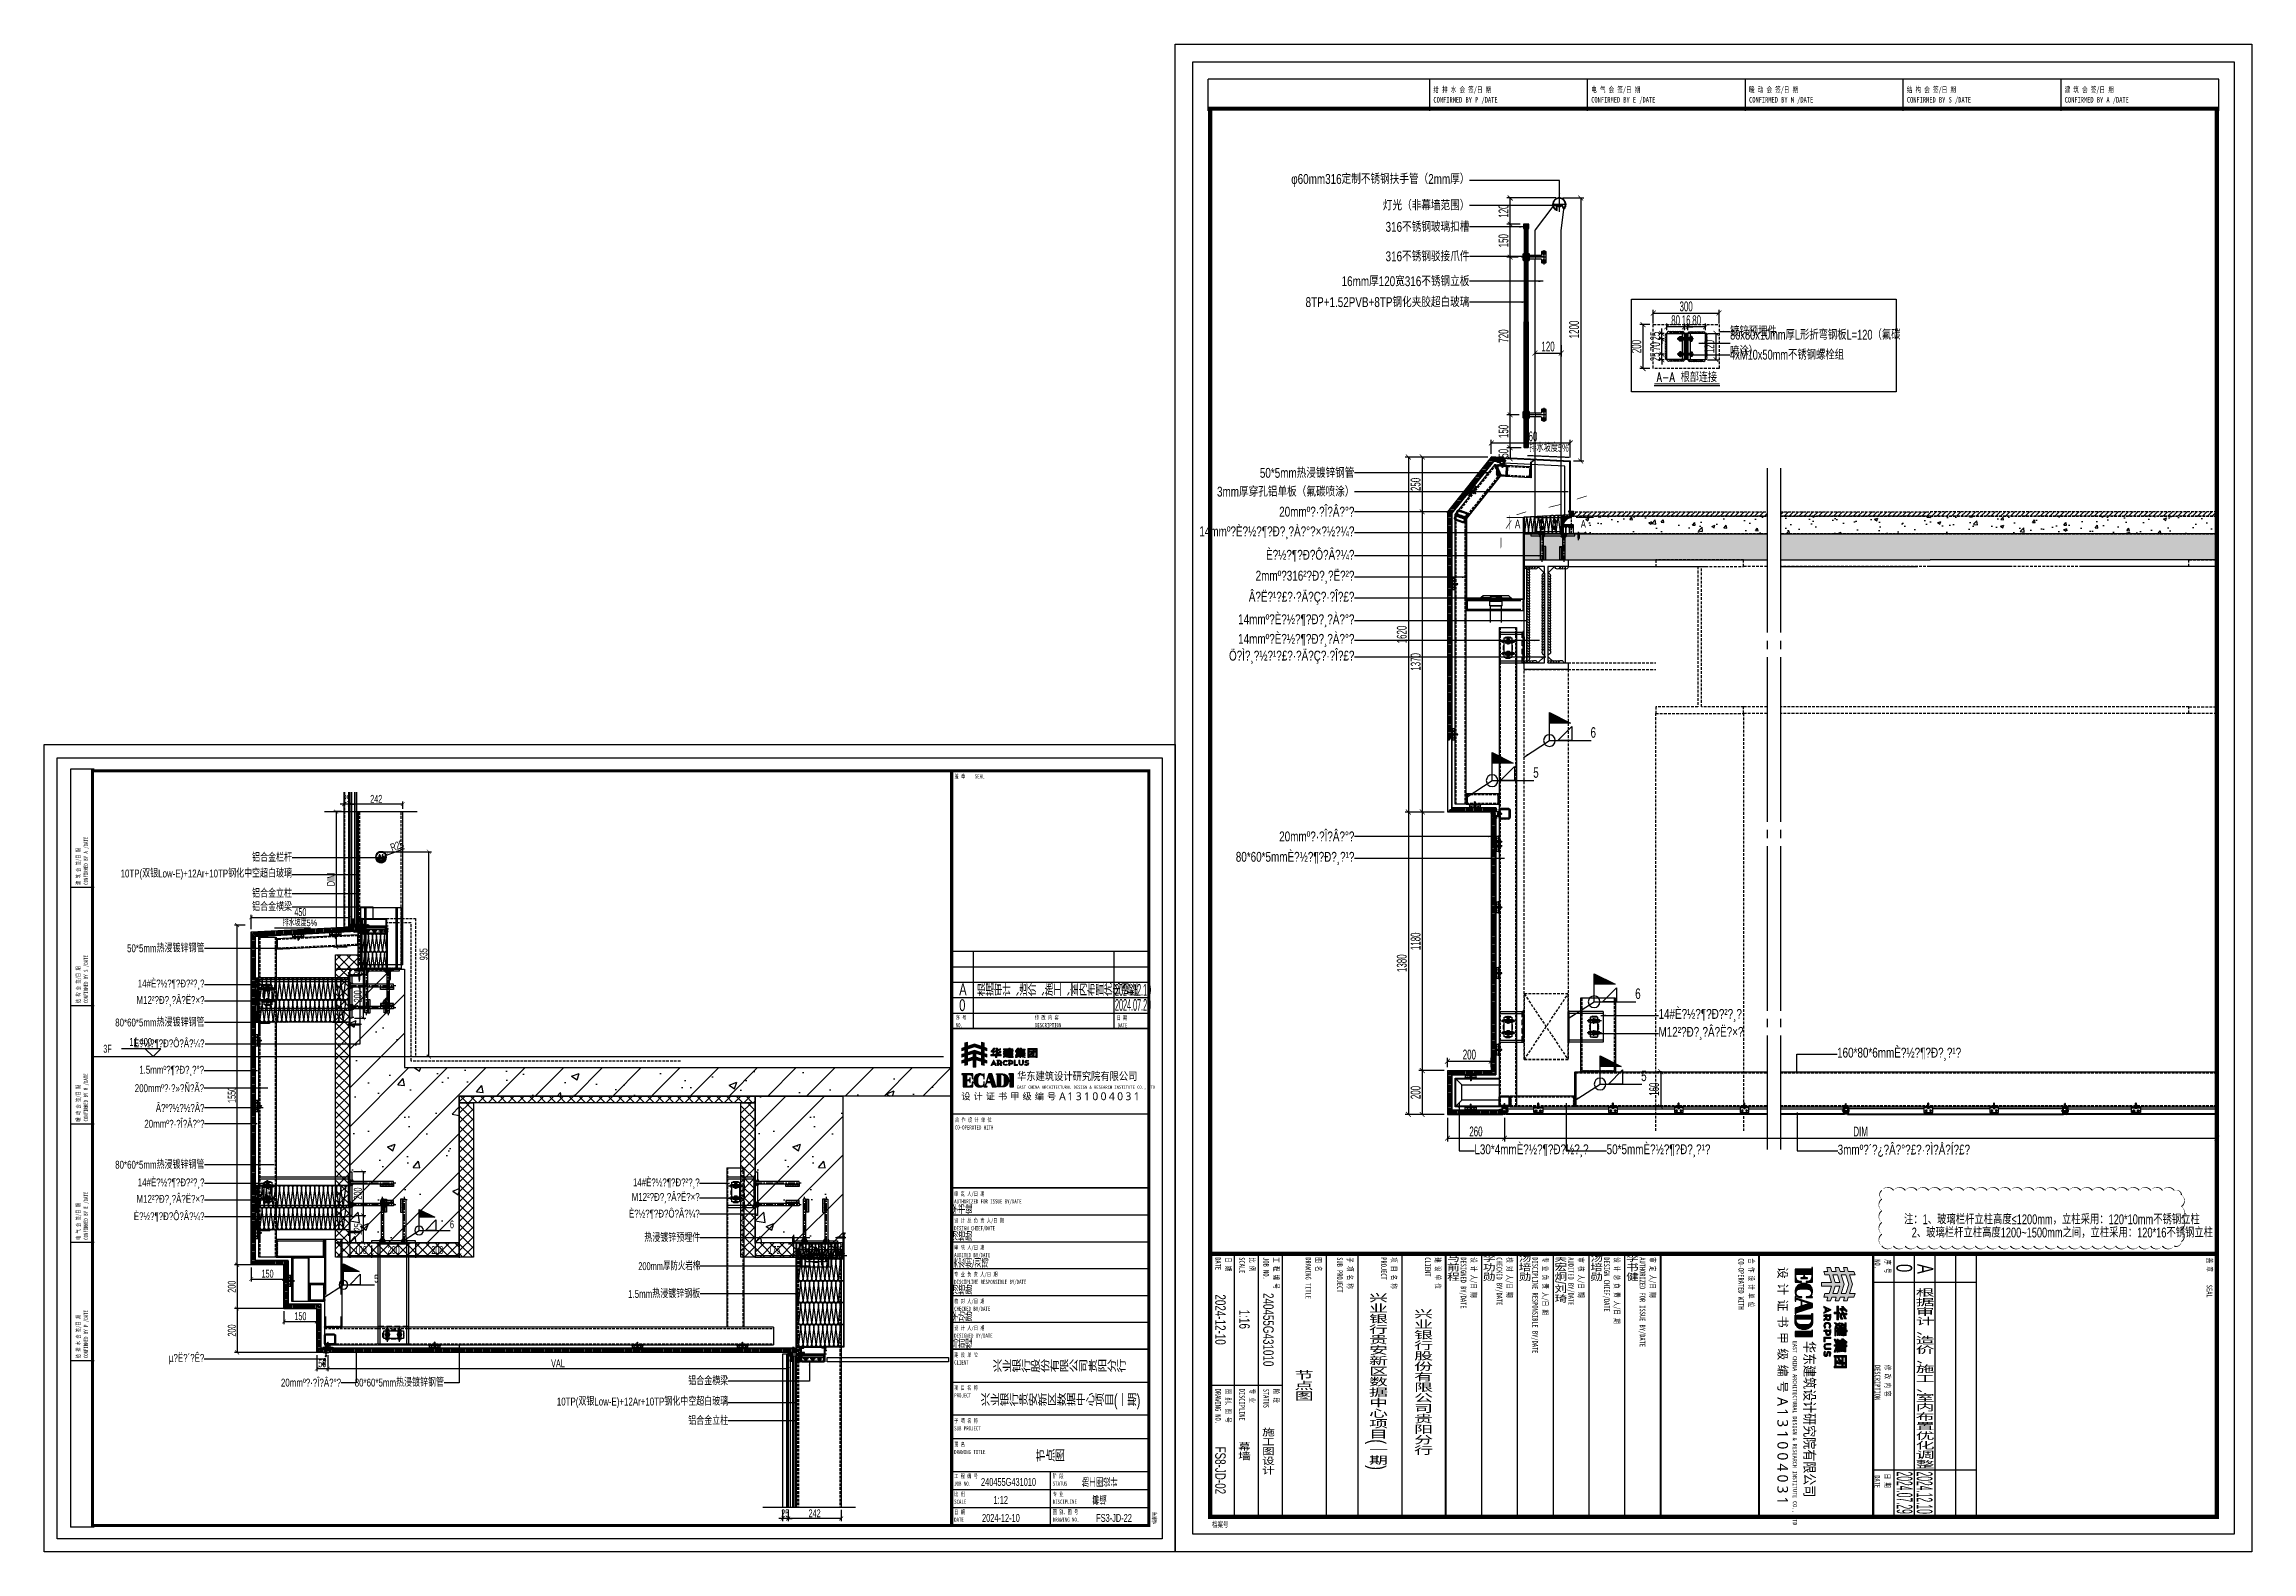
# Model space of a CAD drawing. Extents: x -8792 to 174344, y -43961 to 62816.
# Drawn here: x 119469 to 129541, y -11196 to -4316 of the extents above; entities that cross this region are included whole.
import ezdxf
from ezdxf.enums import TextEntityAlignment as Align
from ezdxf.xclip import XClip

# ---------------------------------------------------------------- set-up
doc = ezdxf.new("R2010")
doc.units = 0
doc.header["$LTSCALE"] = 50
doc.header["$XCLIPFRAME"] = 0
doc.set_wipeout_variables(frame=1)
for name, pattern in [('( Hidden )', [0.375, 0.25, -0.125]), ('__DASH', [0.35, 0.25, -0.1]), ('CENTER', [2, 1.25, -0.25, 0.25, -0.25]), ('CENTER2', [28.575, 19.05, -3.175, 3.175, -3.175]), ('DASH', [0.35, 0.25, -0.1]), ('DASHED', [0.75, 0.5, -0.25]), ('DIVIDE', [1.25, 0.5, -0.25, 0, -0.25, 0, -0.25]), ('HIDDEN', [0.375, 0.25, -0.125]), ('HIDDEN2', [0.1875, 0.125, -0.0625]), ('JIS_08_15', [17.25, 15, -0.75, 0.75, -0.75]), ('PHANTOM2', [31.75, 15.875, -3.175, 3.175, -3.175, 3.175, -3.175])]:
    doc.linetypes.add(name, pattern=pattern)
for name, color, linetype in [('#不锈钢', 25, 'Continuous'), ('#分隔线', 1, 'JIS_08_15'), ('#填充层', 8, 'Continuous'), ('#岩棉', 8, 'Continuous'), ('#文字', 2, 'Continuous'), ('#标注', 1, 'Continuous'), ('#焊缝', 1, 'Continuous'), ('#玻璃', 130, 'Continuous'), ('#结构边线+内凹外凸边线', 5, 'Continuous'), ('#胶', 95, 'Continuous'), ('#虚线', 8, 'HIDDEN'), ('#轴线', 1, 'CENTER2'), ('#配件', 11, 'Continuous'), ('#钢型材', 34, 'Continuous'), ('#钢材', 34, 'Continuous'), ('#铝型材', 3, 'Continuous'), ('#铝型材看线', 90, 'Continuous'), ('#铝板', 2, 'Continuous'), ('#非幕墙范围构件', 8, 'DASH'), ('0 @ 1', 7, 'Continuous'), ('0-hatch', 8, 'Continuous'), ('0-填充', 8, 'Continuous'), ('0-点划线', 1, 'CENTER'), ('0-焊缝', 10, 'Continuous'), ('0-粗实线', 3, 'Continuous'), ('0-胶和胶条', 4, 'Continuous'), ('0-辅件边界', 1, 'Continuous'), ('0-钢材投影', 40, 'Continuous'), ('1 ALU', 90, 'Continuous'), ('1 标注线 辅助线', 1, 'CENTER'), ('1 轴线 辅助线', 1, 'CENTER'), ('2017_11-sheet-L2$0$C-SHET-TTLB', 11, 'Continuous'), ('2017_11-sheet-LOGO$0$C-SHET-TTLB', 11, 'Continuous'), ('2017_11-sheet-R$0$C-SHET-TTLB', 11, 'Continuous'), ('2017_11-sheet-R2$0$C-SHET-TTLB', 11, 'Continuous'), ('3 铝型材 立面主要线', 3, 'Continuous'), ('6 附件', 6, 'Continuous'), ('8 填充 焊缝', 8, 'Continuous'), ('A-BEAM-SECT-S', 10, 'Continuous'), ('C-PLNT', 7, 'Continuous'), ('C-SHET-SHBD', 11, 'Continuous'), ('C-SHET-TTLB', 11, 'Continuous'), ('CASTFIX', 1, 'Continuous'), ('DIM', 173, 'Continuous'), ('Extrn', 3, 'Continuous'), ('GASKET', 150, 'Continuous'), ('gl_hatch', 4, 'Continuous'), ('Glass', 230, 'Continuous'), ('hat', 8, 'Continuous'), ('PJ', 4, 'Continuous'), ('PUB_DIM', 3, 'Continuous'), ('Screws', 210, 'Continuous'), ('STEEL', 34, 'Continuous'), ('TC', 251, 'Continuous'), ('TEXT', 7, 'Continuous'), ('TK', 7, 'Continuous'), ('USER', 7, 'Continuous'), ('WA', 34, 'Continuous'), ('WZ', 7, 'Continuous'), ('XC', 3, 'Continuous'), ('XX-S', 1, 'PHANTOM2'), ('中心线', 1, 'CENTER2'), ('保温层', 6, 'Continuous'), ('其他', 4, 'Continuous'), ('建-填充', 9, 'Continuous'), ('标注层', 1, 'Continuous'), ('焊缝', 8, 'Continuous'), ('螺栓钉类', 241, 'Continuous'), ('螺钉', 233, 'Continuous'), ('通-图框-文字', 4, 'Continuous'), ('铝板', 2, 'Continuous')]:
    doc.layers.add(name, color=color, linetype=linetype)
doc.layers.add('TC1_hatch', color=251, linetype='Continuous', lineweight=13)
doc.styles.add('#文字', font='jrs.shx', dxfattribs={"width": 0.7, "bigfont": 'jhz.shx'})
doc.styles.add('2017_11-sheet-L2$0$SHEET-ECADI', font='', dxfattribs={"width": 0.7})
doc.styles.add('2017_11-sheet-LOGO$0$微软雅黑L', font='')
doc.styles.add('2017_11-sheet-LOGO$0$黑体', font='')
doc.styles.add('2017_11-sheet-R$0$SHEET-ECADI', font='', dxfattribs={"width": 0.7})
doc.styles.add('2017_11-sheet-R2$0$SHEET-ECADI', font='', dxfattribs={"width": 0.7})
doc.styles.add('HZ', font='jrs.shx', dxfattribs={"width": 0.6, "bigfont": 'hztxt.shx'})
doc.styles.add('JHZX', font='jrs.shx', dxfattribs={"width": 0.6, "bigfont": 'jhz.shx'})
doc.styles.add('ROMANS', font='simplex', dxfattribs={"width": 0.8, "height": 500})
doc.styles.add('XD-2008', font='xd-hzs.shx', dxfattribs={"width": 0.7, "bigfont": 'xd-hztxt.shx'})
doc.styles.add('XD2008', font='@1romans.shx', dxfattribs={"width": 0.7, "bigfont": '!hztxt.shx'})
doc.styles.add('图纸文字', font='txt.shx', dxfattribs={"width": 0.7, "bigfont": 'HZTXT.shx'})
doc.styles.add('文字1', font='jrs.shx', dxfattribs={"width": 0.7, "bigfont": 'hztxt.shx'})
doc.styles.add('楷体', font='', dxfattribs={"width": 0.75})
doc.styles.add('黑体', font='')
doc.styles.get('2017_11-sheet-L2$0$SHEET-ECADI').set_extended_font_data('SimHei')
doc.styles.get('2017_11-sheet-LOGO$0$微软雅黑L').set_extended_font_data('Microsoft YaHei Light')
doc.styles.get('2017_11-sheet-LOGO$0$黑体').set_extended_font_data('SimHei')
doc.styles.get('2017_11-sheet-R$0$SHEET-ECADI').set_extended_font_data('SimHei')
doc.styles.get('2017_11-sheet-R2$0$SHEET-ECADI').set_extended_font_data('SimHei')
doc.styles.get('楷体').set_extended_font_data('KaiTi_GB2312')
doc.styles.get('黑体').set_extended_font_data('SimHei')
doc.dimstyles.new('JZBZ-1', dxfattribs={"dimtxt": 3, "dimasz": 1.5, "dimexe": 1, "dimexo": 1, "dimgap": 0.5, "dimtad": 1, "dimdec": 1, "dimdsep": 46, "dimtxsty": 'JHZX', "dimblk1": 'ARCHTICK', "dimblk2": 'ARCHTICK', "dimsah": 1, "dimcen": 0, "dimclrd": 1, "dimclre": 1, "dimclrt": 2, "dimadec": 3, "dimazin": 2, "dimtfac": 1, "dimtdec": 1, "dimtix": 1, "dimtmove": 0, "dimatfit": 3, "dimfxl": 0, "dimtolj": 1, "dimlwd": -1, "dimlwe": -1, "dimarcsym": 0})
doc.dimstyles.new('JZBZ-11', dxfattribs={"dimscale": 11, "dimtxt": 3, "dimasz": 1.5, "dimexe": 1, "dimexo": 1, "dimgap": 0.5, "dimtad": 1, "dimdec": 0, "dimdsep": 46, "dimtxsty": 'JHZX', "dimblk1": 'ARCHTICK', "dimblk2": 'ARCHTICK', "dimsah": 1, "dimcen": 0, "dimclrd": 1, "dimclre": 1, "dimclrt": 2, "dimadec": 0, "dimazin": 2, "dimtfac": 1, "dimtdec": 0, "dimtix": 1, "dimtmove": 0, "dimatfit": 3, "dimfxl": 0, "dimtolj": 1, "dimlwd": -1, "dimlwe": -1, "dimarcsym": 0})
doc.dimstyles.new('JZBZ-12', dxfattribs={"dimscale": 12, "dimtxt": 3, "dimasz": 1.5, "dimexe": 1, "dimexo": 1, "dimgap": 0.5, "dimtad": 1, "dimdec": 0, "dimdsep": 46, "dimtxsty": 'JHZX', "dimblk1": 'ARCHTICK', "dimblk2": 'ARCHTICK', "dimsah": 1, "dimcen": 0, "dimclrd": 1, "dimclre": 1, "dimclrt": 2, "dimadec": 3, "dimazin": 2, "dimtfac": 1, "dimtdec": 0, "dimtix": 1, "dimtmove": 0, "dimatfit": 3, "dimfxl": 0, "dimtolj": 1, "dimlwd": -1, "dimlwe": -1, "dimarcsym": 0})
doc.dimstyles.new('JZBZ-15', dxfattribs={"dimscale": 15, "dimtxt": 3, "dimasz": 1.5, "dimexe": 1, "dimexo": 1, "dimgap": 0.5, "dimtad": 1, "dimdec": 0, "dimdsep": 46, "dimtxsty": 'JHZX', "dimblk1": 'ARCHTICK', "dimblk2": 'ARCHTICK', "dimsah": 1, "dimcen": 0, "dimclrd": 1, "dimclre": 1, "dimclrt": 2, "dimadec": 3, "dimazin": 2, "dimtfac": 1, "dimtdec": 0, "dimtix": 1, "dimtmove": 0, "dimatfit": 3, "dimfxl": 0, "dimtolj": 1, "dimlwd": -1, "dimlwe": -1, "dimarcsym": 0})
doc.dimstyles.new('JZBZ-5', dxfattribs={"dimscale": 5, "dimtxt": 3, "dimasz": 1.5, "dimexe": 1, "dimexo": 1, "dimgap": 0.5, "dimtad": 1, "dimdec": 0, "dimdsep": 46, "dimtxsty": 'JHZX', "dimblk1": 'ARCHTICK', "dimblk2": 'ARCHTICK', "dimsah": 1, "dimcen": 0, "dimclrd": 1, "dimclre": 1, "dimclrt": 2, "dimadec": 3, "dimazin": 2, "dimtfac": 1, "dimtdec": 0, "dimtix": 1, "dimtmove": 0, "dimatfit": 3, "dimfxl": 0, "dimtolj": 1, "dimlwd": -1, "dimlwe": -1, "dimarcsym": 0})
pattern_1 = [(45, (-194.1757, 772.9268), (-1.122532, 1.122532), []), (135, (-194.1757, 772.9268), (-1.122532, -1.122532), [])]
pattern_2 = [(45, (12.254, 0), (-1.122532, 1.122532), []), (135, (12.254, 0), (-1.122532, -1.122532), [])]
pattern_3 = [(180, (460.724, -235.7474), (-0.5051136, 1.0102273), [0, -1.0102273])]
pattern_4 = [(45, (-4671.3865, -3985.9669), (-1.122532, 1.122532), []), (135, (-4671.3865, -3985.9669), (-1.122532, -1.122532), [])]
pattern_5 = [(45, (-4671.38655, -3985.9669), (-0.449012806, 0.449012806), []), (135, (-4671.38655, -3985.9669), (-1.34703842, 0.449012806), [1.5875, -0.9525])]
pattern_6 = [(45, (-1575758.237, -398709), (-22.4506403, 22.4506403), []), (135, (-1575758.237, -398709), (-22.4506403, -22.4506403), [])]
pattern_7 = [(225, (2396.816, 2649.4839), (-0.4209495, -1.54348152), [1.984375, -0.396875, 0, -0.396875])]
pattern_8 = [(225, (2396.816, 2671.4553), (0.561266, -0.561266), [])]
pattern_9 = [(135, (2339.0438, -2508.8159), (-1.54348152, 0.4209495), [1.984375, -0.396875, 0, -0.396875])]
pattern_10 = [(45, (-90369.84, 177752.96), (-17.6776695, 17.6776695), []), (50, (-90369.84, 177752.96), (71.726018, -6.275213), [7.5, -82.5]), (355, (-90369.84, 177752.96), (-13.875133, 75.219213), [6, -66]), (100.4514, (-90363.86, 177752.44), (57.850938, 68.943954), [6.37402, -70.11421]), (46.1842, (-90369.84, 177772.96), (106.724105, -16.5519), [11.25, -123.75]), (96.6356, (-90360.95, 177771.58), (93.46627, 97.411787), [9.56103, -105.1713]), (351.1842, (-90369.84, 177772.96), (93.466195, 97.41186), [9, -99]), (21, (-90359.84, 177767.96), (59.690705, -40.261889), [7.5, -82.5]), (326, (-90359.84, 177767.96), (24.331533, 72.515005), [6, -66]), (71.4514, (-90354.866, 177764.605), (84.022263, 32.25305), [6.37402, -70.11421]), (37.5, (-90369.84, 177752.96), (1.2159855, 33.2893854), [0, -65.2, 0, -67, 0, -66.25]), (7.5, (-90369.84, 177752.96), (26.306954, 39.441171), [0, -38.2, 0, -63.7, 0, -25.25]), (327.5, (-90392.14, 177752.96), (53.3822436, -2.255487), [0, -25, 0, -78, 0, -103.5]), (317.5, (-90402.14, 177752.96), (58.318617, 10.010498), [0, -32.5, 0, -51.8, 0, -73.5])]
pattern_11 = [(45, (-100, 1579.99), (-11.22532, 11.22532), [])]
pattern_12 = [(50, (-100, 1500), (143.452, -12.5504), [15, -165]), (355, (-100, 1500), (-27.7503, 150.4384), [12, -132]), (100.4514, (-88.05, 1498.95), (115.702, 137.888), [12.748, -140.2284]), (46.1842, (-100, 1540), (213.448, -33.104), [22.5, -247.5]), (96.6356, (-82.21, 1537.24), (186.9325, 194.8236), [19.122, -210.3426]), (351.184, (-100, 1540), (186.932, 194.824), [18, -198]), (21, (-80, 1530), (119.3814, -80.5238), [15, -165]), (326, (-80, 1530), (48.663, 145.03), [12, -132]), (71.4514, (-70.05, 1523.29), (168.0445, 64.506), [12.748, -140.2284]), (37.5, (-100, 1500), (2.43197, 66.57877), [0, -130.4, 0, -134, 0, -132.5]), (7.5, (-100, 1500), (52.6139, 78.8823), [0, -76.4, 0, -127.4, 0, -50.5]), (327.5, (-144.6, 1500), (106.7645, -4.51097), [0, -50, 0, -156, 0, -207]), (317.5, (-164.6, 1500), (116.6372, 20.021), [0, -65, 0, -103.6, 0, -147])]
pattern_13 = [(45, (-26.5397, -319.0819), (-1.122532, 1.122532), [])]
pattern_14 = [(135, (784.6866, -537.9763), (0.6735192, 0.6735192), [])]
pattern_15 = [(0, (4.678, -252.1547), (0, 1.905), [2.38125, -0.9525]), (0, (4.2018, -252.1547), (0, 1.905), [0, -3.33375]), (0, (6.3449, -251.2022), (0, 1.905), [2.38125, -0.9525]), (0, (5.8686, -251.2022), (0, 1.905), [0, -3.33375])]
pattern_16 = [(270, (77.4809, -344.2777), (1.905, -3e-16), [2.38125, -0.9525]), (270, (77.4809, -343.8014), (1.905, -3e-16), [0, -3.33375]), (270, (78.4334, -345.9445), (1.905, -3e-16), [2.38125, -0.9525]), (270, (78.4334, -345.4683), (1.905, -3e-16), [0, -3.33375])]
pattern_17 = [(45, (-19.703, -301.983), (-1.3470384, 1.3470384), [2.38125, -0.9525]), (45, (-20.0397, -302.3198), (-1.3470384, 1.3470384), [0, -3.33375]), (45, (-19.1978, -300.1309), (-1.3470384, 1.3470384), [2.38125, -0.9525]), (45, (-19.5345, -300.4677), (-1.3470384, 1.3470384), [0, -3.33375])]
pattern_18 = [(225.0021289, (-78877.3683, 68981.4306), (0.673544235, -0.6734941826), []), (315.0021289, (-78877.3683, 68981.4306), (2.020582652, -0.6734441305), [2.38125, -1.42875])]
pattern_19 = [(225, (-45.2725, 768.5711), (-0.67351921, 0.67351921), [])]
pattern_20 = [(90, (-30278.048, 109135.4525), (-9.525, 0), []), (90, (-30274.873, 109138.6275), (-9.525, 0), [])]
pattern_21 = [(180, (-135953.447, 87815.807), (-9e-16, -9.525), []), (180, (-135956.622, 87818.982), (-9e-16, -9.525), [])]
pattern_22 = [(90, (-90469.8405, 171476.494), (-9.525, 2e-15), []), (90, (-90466.6655, 171479.669), (-9.525, 2e-15), [])]
pattern_23 = [(180, (-135953.466, 86115.788), (-9e-16, -9.525), []), (180, (-135956.641, 86118.963), (-9e-16, -9.525), [])]
pattern_24 = [(45, (-170461.2514, 65588.61), (-1.122532015, 1.122532015), []), (135, (-170461.2514, 65588.61), (-1.122532015, -1.122532015), [])]
pattern_25 = [(45, (-170457.2637, 64868.6487), (-1.122532015, 1.122532015), []), (135, (-170457.2637, 64868.6487), (-1.122532015, -1.122532015), [])]
pattern_26 = [(0, (-5e-09, -10.52), (0, 349.25), [254, -95.25]), (90, (-5e-09, -10.52), (-349.25, 2e-14), [254, -95.25])]
pattern_27 = [(180, (-135753.487, 86227.808), (-9e-16, -9.525), []), (180, (-135756.662, 86230.983), (-9e-16, -9.525), [])]
pattern_28 = [(225.002129, (56786.0786, -21833.22165), (0.673544235, -0.673494183), []), (315.002129, (56786.0786, -21833.22165), (2.020582652, -0.67344413), [2.38125, -1.42875])]
pattern_29 = [(225.002129, (55577.8092, -21833.22165), (0.673544235, -0.673494183), []), (315.002129, (55577.8092, -21833.22165), (2.020582652, -0.67344413), [2.38125, -1.42875])]
pattern_30 = [(225.002129, (56577.8092, -21833.22165), (0.673544235, -0.673494183), []), (315.002129, (56577.8092, -21833.22165), (2.020582652, -0.67344413), [2.38125, -1.42875])]

msp = doc.modelspace()

# ---------------------------------------------------------------- texts
at = {"layer": '#文字', "width": 0.7}
for s, height, style, p in [('排水坡度5%%%', 30, '#文字', (120556.78, -8340.752, 0)), ('注：1、玻璃栏杆立柱高度≤1200mm，立柱采用：120*10mm不锈钢立柱', 45, '文字1', (127953.927, -9701.053)), ('   2、玻璃栏杆立柱高度1200~1500mm之间，立柱采用：120*16不锈钢立柱', 45, '文字1', (127953.927, -9761.359))]:
    msp.add_text(s, height=height, dxfattribs=dict(at, style=style)).set_placement(p)
at = {"layer": '#文字', "style": '文字1'}
for s, insert, char_height, attachment_point in [('{\\W0.75;3mm厚穿孔铝单板（氟碳喷涂）}', (125446.505, -6358.611), 45, 6), ('{\\W0.75;50*5mm热浸镀锌钢管}', (125446.505, -6272.737), 45, 6), ('{\\Fjrs,jhz|c134;\\W0.75;20mmº?·?Î?Â?°?}', (125446.505, -6449.854), 45, 6), ('{\\Fjrs,jhz|c134;\\W0.75;14mmº?È?½?¶?Ð?¸?À?°?×?½?¼?}', (125446.505, -6546.147), 45, 6), ('{\\Fjrs,jhz|c134;\\W0.75;È?½?¶?Ð?Ô?Â?¼?}', (125446.505, -6650.525), 45, 6), ('{\\Fjrs,jhz|c134;\\W0.75;2mmº?316²?Ð?¸?Ë?²?}', (125446.505, -6748.476), 45, 6), ('{\\Fjrs,jhz|c134;\\W0.75;Â?Ë?¹?£?·?Ä?Ç?·?Î?£?}', (125446.505, -6844.378), 45, 6), ('{\\Fjrs,jhz|c134;\\W0.75;14mmº?È?½?¶?Ð?¸?À?°?}', (125446.505, -6947.244), 45, 6), ('{\\Fjrs,jhz|c134;\\W0.75;14mmº?È?½?¶?Ð?¸?À?°?}', (125446.505, -7036.879), 45, 6), ('{\\Fjrs,jhz|c134;\\W0.75;Ö?Ì?¸?½?¹?£?·?Ä?Ç?·?Î?£?}', (125446.505, -7113.344), 45, 6), ('{\\Fjrs,jhz|c134;\\W0.75;20mmº?·?Î?Â?°?}', (125446.505, -7931.685), 45, 6), ('{\\W0.75;铝合金栏杆}', (120599.709, -8029.038), 36, 6), ('{\\Fjrs,jhz|c134;\\W0.75;80*60*5mmÈ?½?¶?Ð?¸?¹?}', (125446.505, -8031.406), 45, 6), ('{\\W0.75;10TP(双银Low-E)+12Ar+10TP钢化中空超白玻璃 }', (120599.709, -8106.02), 36, 6), ('{\\W0.75;铝合金立柱}', (120599.709, -8193.16), 36, 6), ('{\\W0.75;铝合金横梁}', (120599.709, -8253.938), 36, 6), ('{\\W0.75;50*5mm热浸镀锌钢管}', (120200.326, -8442.144), 36, 6), ('{\\Fjrs,jhz|c134;\\W0.75;M12²?Ð?¸?Â?Ë?×?}', (120200.326, -8683.478), 36, 6), ('{\\Fjrs,jhz|c134;\\W0.75;14#È?½?¶?Ð?²?¸?}', (120200.326, -8608.165), 36, 6), ('{\\W0.75;80*60*5mm热浸镀锌钢管}', (120200.326, -8780.898), 36, 6), ('{\\Fjrs,jhz|c134;\\W0.75;È?½?¶?Ð?Ô?Â?¼?}', (120200.326, -8878.881), 36, 6), ('{\\Fjrs,jhz|c134;\\W0.75;200mmº?·?»?Ñ?Ã?}', (120198.491, -9080.503, 0), 36, 6), ('{\\Fjrs,jhz|c134;\\W0.75;1.5mmº?¶?Ð?¸?°?}', (120198.491, -9001.715, 0), 36, 6), ('{\\Fjrs,jhz|c134;\\W0.75;Â?º?½?½?Â?}', (120200.326, -9170.314), 36, 6), ('{\\Fjrs,jhz|c134;\\W0.75;20mmº?·?Î?Â?°?}', (120200.326, -9242.867), 36, 6), ('{\\Fjrs,jhz|c134;\\W0.75;L30*4mmÈ?½?¶?Ð?½?¸?}', (125993.873, -9365.892), 45, 4), ('{\\Fjrs,jhz|c134;\\W0.75;50*5mmÈ?½?¶?Ð?¸?¹?}', (126597.284, -9365.892), 45, 4), ('{\\Fjrs,jhz|c134;\\W0.75;3mmº?´?¿?Â?°?£?·?Ì?Å?Í?£?}', (127651.297, -9365.892), 45, 4), ('{\\W0.75;80*60*5mm热浸镀锌钢管}', (120200.326, -9429.871), 36, 6), ('{\\Fjrs,jhz|c134;\\W0.75;M12²?Ð?¸?Â?Ë?×?}', (120200.326, -9590.849), 36, 6), ('{\\Fjrs,jhz|c134;\\W0.75;14#È?½?¶?Ð?²?¸?}', (120200.326, -9515.536), 36, 6), ('{\\Fjrs,jhz|c134;\\W0.75;M12²?Ð?¸?Â?Ë?×?}', (122459.335, -9582.029), 36, 6), ('{\\Fjrs,jhz|c134;\\W0.75;14#È?½?¶?Ð?²?¸?}', (122459.335, -9515.536), 36, 6), ('{\\Fjrs,jhz|c134;\\W0.75;È?½?¶?Ð?Ô?Â?¼?}', (120200.326, -9667.748), 36, 6), ('{\\Fjrs,jhz|c134;\\W0.75;È?½?¶?Ð?Ô?Â?¼?}', (122459.335, -9655.82), 36, 6), ('{\\W0.75;热浸镀锌预埋件}', (122462.051, -9763.841, 0), 36, 6), ('200mm厚防火岩棉', (122462.051, -9892.629, 0), 36, 6), ('{\\W0.75;1.5mm热浸镀锌钢板}', (122462.051, -10019.308, 0), 36, 6), ('{\\Fjrs,jhz|c134;\\W0.75;µ?Ë?´?Ê?}', (120199.317, -10316.359), 36, 6), ('{\\Fjrs,jhz|c134;\\W0.75;20mmº?·?Î?Â?°?}', (120823.573, -10424.024), 36, 6), ('{\\W0.75;80*60*5mm热浸镀锌钢管}', (121293.094, -10424.024), 36, 6), ('{\\W0.75;铝合金横梁}', (122589.709, -10417.197), 36, 6), ('{\\W0.75;10TP(双银Low-E)+12Ar+10TP钢化中空超白玻璃 }', (122589.709, -10515.669), 36, 6), ('{\\W0.75;铝合金立柱}', (122589.709, -10598.716), 36, 6)]:
    msp.add_mtext(s, dxfattribs=dict(at, insert=insert, char_height=char_height, attachment_point=attachment_point))

# ---------------------------------------------------------------- blocks, each defined once
blk = doc.blocks.new('A3文本框')
at = {"layer": 'Defpoints', "ltscale": 500}
blk.add_lwpolyline([(10, -10), (-420, -10), (-420, 297), (10, 297)], close=True, dxfattribs=at)
at = {"layer": 'C-SHET-SHBD', "style": 'XD2008', "width": 0.7}
for tag, height, p in [('子项名称', 4.5, (-37.49, 35.41)), ('图名', 4.5, (-37.49, 24.27)), ('比例', 3, (-56.3, 8.25)), ('MQJD-01', 3, (-13.24, 2.27))]:
    blk.add_attdef(tag, text='', height=height, dxfattribs=at).set_placement(p, align=Align.CENTER)
blk = doc.blocks.new('M5_Hex_Socket_Plan')
at = {"color": 8, "linetype": 'ByBlock'}
blk.add_lwpolyline([(2, 1), (0, 2), (-2, 1), (-2, -1), (0, -2), (2, -1)], close=True, dxfattribs=at)
at = {"color": 0, "linetype": 'ByBlock'}
for radius in [4.25, 2.31]:
    blk.add_circle((0, 0), radius, dxfattribs=at)
at = {"layer": 'TEXT', "color": 8, "linetype": 'CENTER'}
for p, q in [((-7, 0), (7, 0)), ((0, -7), (0, 7))]:
    blk.add_line(p, q, dxfattribs=at)
at = {"layer": 'Defpoints', "color": 8, "linetype": 'ByBlock', "style": 'ROMANS', "width": 0.8}
blk.add_text('M5', height=1, dxfattribs=at).set_placement((0, 3), align=Align.MIDDLE)
blk = doc.blocks.new('#8x16_Pan')
at = {"color": 8, "linetype": 'HIDDEN'}
for p, q in [((1, 2), (2, -2)), ((3, 2), (4, -2)), ((4, 2), (5, -2)), ((6, 2), (7, -2)), ((7, 2), (8, -2)), ((8, 2), (9, -2)), ((10, 2), (11, -2)), ((11, 2), (12, -2)), ((13, 2), (14, -2)), ((14, 2), (15, -1))]:
    blk.add_line(p, q, dxfattribs=at)
at = {"color": 0, "linetype": 'ByBlock'}
blk.add_lwpolyline([(-2, -4, 0.233505), (-1, -4), (0, -4), (0, 4), (-1, 4, 0.233505), (-2, 4, 0.33874)], format="xyb", close=True, dxfattribs=at)
at = {"color": 8, "linetype": 'HIDDEN2'}
blk.add_lwpolyline([(-3, 1), (-2, 1), (-2, -1), (-3, -1)], dxfattribs=at)
at = {"color": 8, "linetype": 'HIDDEN'}
blk.add_lwpolyline([(0, 2), (13, 2), (16, 0), (13, -2), (0, -2)], dxfattribs=at)
at = {"layer": 'TEXT', "color": 8, "linetype": 'CENTER'}
blk.add_line((19, 0), (-6, 0), dxfattribs=at)
at = {"layer": 'Defpoints', "color": 8, "linetype": 'ByBlock', "style": 'ROMANS', "width": 0.8}
blk.add_text('#8x16', height=0.75, rotation=90, dxfattribs=at).set_placement((-1, 0), align=Align.MIDDLE)
blk = doc.blocks.new('4543545')
at = {"layer": '#铝型材'}
for points in [[(115539, 31548), (115539, 31549), (115540, 31548), (115547, 31548), (115547, 31531), (115546, 31531, 0.598595), (115546, 31531, -0.598595), (115546, 31531), (115547, 31530, 3.116651), (115518, 31530), (115519, 31531, -0.598595), (115519, 31531, 0.598595), (115519, 31531), (115518, 31531), (115518, 31548), (115526, 31548), (115526, 31549), (115527, 31548)], [(115535, 31550), (115536, 31551), (115542, 31551), (115543, 31550), (115548, 31550), (115548, 31532, 2.599427), (115517, 31532), (115517, 31550), (115522, 31550), (115523, 31551), (115529, 31551), (115530, 31550)], [(115546, 31530), (115546, 31531, -0.414214), (115546, 31531), (115546, 31531, 0.598595), (115547, 31532), (115546, 31533, 0.251099), (115546, 31533), (115545, 31533, 0.414214), (115545, 31533), (115545, 31529, -0.262964), (115545, 31529, -0.277957), (115520, 31529, -0.262964), (115520, 31529), (115520, 31533, 0.414214), (115520, 31533), (115519, 31533, 0.251099), (115519, 31533), (115519, 31532, 0.598595), (115519, 31531), (115519, 31531, -0.414214), (115519, 31531), (115519, 31530, -0.604547), (115519, 31530, -0.001714), (115519, 31530), (115518, 31529, 0.315019), (115547, 31529), (115546, 31530, -0.001714), (115546, 31530, -0.604547)]]:
    blk.add_lwpolyline(points, format="xyb", close=True, dxfattribs=at)
at = {"layer": 'Extrn', "color": 8}
blk.add_lwpolyline([(115545, 31531), (115545, 31548), (115521, 31548), (115521, 31531)], close=True, dxfattribs=at)
blk.add_lwpolyline([(115545, 31545), (115521, 31545)], dxfattribs=at)
at = {"layer": 'CASTFIX'}
for name, p, rotation in [('M5_Hex_Socket_Plan', (115526, 31536), 270), ('#8x16_Pan', (115526, 31545), 90), ('M5_Hex_Socket_Plan', (115539, 31536), 270)]:
    blk.add_blockref(name, p, dxfattribs=dict(at, rotation=rotation))
at = {"layer": 'CASTFIX', "xscale": -1, "rotation": 270}
blk.add_blockref('#8x16_Pan', (115539, 31545), dxfattribs=at)
blk = doc.blocks.new('*U132')
at = {"layer": '8 填充 焊缝'}
h = blk.add_hatch(dxfattribs=at)
h.set_pattern_fill('ANSI37', color=256, scale=0.5, style=0)
h.set_pattern_definition(pattern_2)
h.paths.add_polyline_path([(-66, 0), (-50, 0), (-50, -2), (-56, -2), (-56, -8), (-57, -8)])
h.paths.add_polyline_path([(-64, -10), (-56, -10), (-56, -18)])
h.paths.add_polyline_path([(-57, -10), (-57, -8), (-56, -8), (-56, -10)])
h.paths.add_polyline_path([(-44, -10), (-44, -8), (-43, -8), (-43, -10)])
h.paths.add_polyline_path([(-43, -8), (-44, -8), (-44, -2), (-50, -2), (-50, 0), (-34, 0)])
h.paths.add_polyline_path([(-44, -18), (-44, -10), (-36, -10)])
h = blk.add_hatch(dxfattribs=at)
h.set_pattern_fill('ANSI37', color=256, scale=0.5, style=0)
h.set_pattern_definition(pattern_1)
h.paths.add_polyline_path([(66, 0), (50, 0), (50, -2), (56, -2), (56, -8), (57, -8)])
h.paths.add_polyline_path([(64, -10), (56, -10), (56, -18)])
h.paths.add_polyline_path([(57, -10), (57, -8), (56, -8), (56, -10)])
h.paths.add_polyline_path([(44, -10), (44, -8), (43, -8), (43, -10)])
h.paths.add_polyline_path([(43, -8), (44, -8), (44, -2), (50, -2), (50, 0), (34, 0)])
h.paths.add_polyline_path([(44, -18), (44, -10), (36, -10)])
at = {"layer": '0-焊缝'}
for points in [[(-44, -200, 0.57735), (-40, -192, -0.267949), (-44, -195, 0.57735), (-40, -188, -0.267949), (-44, -190, 0.57735), (-40, -182, -0.267949), (-44, -185, 0.57735), (-40, -178, -0.267949), (-44, -180, 0.57735), (-40, -172, -0.267949), (-44, -175, 0.57735), (-40, -168, -0.267949), (-44, -170, 0.57735), (-40, -162, -0.267949), (-44, -165, 0.57735), (-40, -158, -0.267949), (-44, -160, 0.57735), (-40, -152, -0.267949), (-44, -155, 0.57735), (-40, -148, -0.267949), (-44, -150, 1), (-44, -140, 1)], [(44, -200, -0.57735), (40, -192, 0.267949), (44, -195, -0.57735), (40, -188, 0.267949), (44, -190, -0.57735), (40, -182, 0.267949), (44, -185, -0.57735), (40, -178, 0.267949), (44, -180, -0.57735), (40, -172, 0.267949), (44, -175, -0.57735), (40, -168, 0.267949), (44, -170, -0.57735), (40, -162, 0.267949), (44, -165, -0.57735), (40, -158, 0.267949), (44, -160, -0.57735), (40, -152, 0.267949), (44, -155, -0.57735), (40, -148, 0.267949), (44, -150, -1), (44, -140, -1)]]:
    blk.add_lwpolyline(points, format="xyb", dxfattribs=at)
at = {"layer": '1 标注线 辅助线', "ltscale": 0.5}
for p, q in [((-50, 0), (-50, -210)), ((50, 0), (50, -210))]:
    blk.add_line(p, q, dxfattribs=at)
at = {"layer": '6 附件'}
for p, q in [((-57, -8), (-66, 0)), ((-43, -8), (-34, 0)), ((43, -8), (34, 0)), ((57, -8), (66, 0)), ((-64, -10), (-56, -18)), ((-57, -10), (-57, -8)), ((-36, -10), (-44, -18)), ((-43, -10), (-43, -8)), ((36, -10), (44, -18)), ((43, -10), (43, -8)), ((64, -10), (56, -18)), ((57, -10), (57, -8))]:
    blk.add_line(p, q, dxfattribs=at)
at = {"layer": 'STEEL'}
for points in [[(-56, -10), (-100, -10), (-100, 0), (100, 0), (100, -10), (56, -10)], [(44, -10), (-44, -10)], [(-44, -200), (-32, -200), (-32, -140), (-44, -140)], [(44, -200), (32, -200), (32, -140), (44, -140)]]:
    blk.add_lwpolyline(points, dxfattribs=at)
for points in [[(-44, -200), (-56, -200), (-56, -2), (-44, -2)], [(44, -200), (56, -200), (56, -2), (44, -2)]]:
    blk.add_lwpolyline(points, close=True, dxfattribs=at)
blk = doc.blocks.new('螺栓X')
at = {"layer": '螺钉', "ltscale": 5}
for p, q in [((-729, -6446), (-729, -6448)), ((-724, -6446), (-724, -6448)), ((-733, -6469), (-733, -6470)), ((-721, -6469), (-733, -6469)), ((-730, -6447), (-724, -6447)), ((-730, -6454), (-730, -6468)), ((-730, -6467), (-724, -6467)), ((-727, -6472), (-730, -6472)), ((-729, -6454), (-729, -6467)), ((-727, -6469), (-728, -6468)), ((-727, -6453), (-727, -6449)), ((-727, -6472), (-727, -6471)), ((-726, -6471), (-727, -6471)), ((-726, -6469), (-726, -6468)), ((-726, -6472), (-726, -6471)), ((-726, -6472), (-723, -6472)), ((-724, -6454), (-724, -6467)), ((-724, -6454), (-724, -6468)), ((-721, -6469), (-721, -6470))]:
    blk.add_line(p, q, dxfattribs=at)
blk.add_lwpolyline([(-730, -6448), (-730, -6447), (-729, -6446), (-724, -6446), (-724, -6447), (-724, -6448)], dxfattribs=at)
for points in [[(-722, -6449, 0.178633), (-727, -6449, 0.178633), (-732, -6449)], [(-722, -6453, -0.178633), (-727, -6453, -0.178633), (-732, -6453)]]:
    blk.add_lwpolyline(points, format="xyb", dxfattribs=at)
for points in [[(-730, -6448), (-732, -6449), (-732, -6453), (-730, -6454), (-723, -6454), (-722, -6453), (-722, -6449), (-723, -6448)], [(-721, -6468), (-732, -6468), (-732, -6469), (-721, -6469)]]:
    blk.add_lwpolyline(points, close=True, dxfattribs=at)
for centre, start, end in [((-730, -6470), 180, 270), ((-723, -6470), 270, 0)]:
    blk.add_arc(centre, 2.4, start, end, dxfattribs=at)
blk = doc.blocks.new('utyiyuoiupop')
at = {"layer": '#胶'}
h = blk.add_hatch(dxfattribs=at)
h.set_pattern_fill('ANSI37', color=256, style=0)
h.set_pattern_definition([(45, (-5185.5796, 4197.8806), (-1.122532, 1.122532), []), (135, (-5185.5796, 4197.8806), (-1.122532, -1.122532), [])])
h.paths.add_polyline_path([(-23, 40), (-7, 40), (-7, 32), (-23, 32)])
at = {"layer": '#配件'}
h = blk.add_hatch(dxfattribs=at)
h.set_pattern_fill('AR-SAND', color=256, style=0)
h.set_pattern_definition([(37.5, (-5185.5796, 4197.8806), (-0.08000156, 2.4470662), [0, -1.9304, 0, -2.159, 0, -2.06375]), (7.5, (-5185.5796, 4197.8806), (2.2476164, 3.5841255), [0, -1.0414, 0, -1.7399, 0, -0.66675]), (327.5, (-5187.1417, 4197.8806), (3.95496185, 0.0071859), [0, -0.635, 0, -2.286, 0, -2.9845]), (317.5, (-5187.1417, 4197.8806), (3.8177823, 1.1146466), [0, -0.3175, 0, -1.4986, 0, -1.7145])])
h.paths.add_polyline_path([(-33, 40), (-33, 32), (-23, 32), (-23, 40)])
at = {"layer": '#胶'}
blk.add_lwpolyline([(-23, 40), (-23, 32), (-7, 32), (-7, 40)], close=True, dxfattribs=at)
at = {"layer": '#配件'}
blk.add_lwpolyline([(-33, 40), (-33, 32), (-23, 32), (-23, 40)], close=True, dxfattribs=at)
blk = doc.blocks.new('XDSFFGGH')
at = {"layer": '#胶'}
h = blk.add_hatch(dxfattribs=at)
h.set_pattern_fill('ANSI36', color=256, angle=-90, style=0)
h.set_pattern_definition([(315, (70143.882, 25666.6593), (3.08696304, -0.841899), [3.96875, -0.79375, 0, -0.79375])])
edge = h.paths.add_edge_path()
edge.add_line((65952, 20474), (65957, 20474))
edge.add_arc((65957, 20481), 7.5, 90, 270, ccw=False)
edge.add_line((65957, 20489), (65952, 20489))
edge.add_line((65952, 20489), (65951, 20489))
edge.add_line((65951, 20489), (65949, 20489))
edge.add_line((65949, 20489), (65948, 20489))
edge.add_line((65948, 20489), (65944, 20489))
edge.add_line((65944, 20489), (65943, 20490))
edge.add_arc((65926, 20481), 19.2, -26.2244, 26.2244, ccw=False)
edge.add_line((65943, 20473), (65944, 20474))
edge.add_line((65944, 20474), (65948, 20474))
edge.add_line((65948, 20474), (65949, 20474))
edge.add_line((65949, 20474), (65951, 20474))
edge.add_line((65951, 20474), (65952, 20474))
at = {"layer": '#配件'}
h = blk.add_hatch(dxfattribs=at)
h.set_pattern_fill('HONEY', color=256, angle=-90, style=0)
h.set_pattern_definition([(270, (70143.8821, 25666.6593), (1.374815, -2.38125), [1.5875, -3.175]), (30, (70143.8821, 25666.6593), (1.3748155, 2.38124972), [1.5875, -3.175]), (330, (70143.8821, 25666.6593), (2.7496305, -2.8e-07), [-3.175, 1.5875])])
edge = h.paths.add_edge_path()
edge.add_arc((65957, 20481), 7.5, 0, 360)
at = {"extrusion": (0, 0, -1)}
h = blk.add_hatch(color=1, dxfattribs=at)
edge = h.paths.add_edge_path()
edge.add_arc((-65943, 20481), 1, 360, 450)
edge.add_line((-65943, 20482), (-65943, 20481))
edge.add_line((-65943, 20481), (-65942, 20481))
edge = h.paths.add_edge_path()
edge.add_arc((-65943, 20481), 1, 180, 270)
edge.add_line((-65943, 20480), (-65943, 20481))
edge.add_line((-65943, 20481), (-65944, 20481))
at = {"layer": '#胶'}
for p, q in [((65943, 20490), (65944, 20489)), ((65944, 20474), (65943, 20473)), ((65944, 20489), (65957, 20489)), ((65957, 20474), (65944, 20474))]:
    blk.add_line(p, q, dxfattribs=at)
for centre, radius, start, end in [((65926, 20481), 19.2, 333.7756, 26.2244), ((65926, 20481), 19.2, 333.7756, 26.2244), ((65957, 20481), 7.5, 90, 270)]:
    blk.add_arc(centre, radius, start, end, dxfattribs=at)
at = {"layer": '#配件'}
blk.add_circle((65957, 20481), 7.5, dxfattribs=at)
at = {"color": 1, "extrusion": (0, 0, -1)}
for p, q in [((65941, 20481), (65945, 20481)), ((65943, 20479), (65943, 20483))]:
    blk.add_line(p, q, dxfattribs=at)
blk.add_circle((-65943, 20481), 1, dxfattribs=at)
blk = doc.blocks.new('*U181')
at = {"layer": '#玻璃'}
h = blk.add_hatch(dxfattribs=at)
h.set_pattern_fill('ANSI37', color=95, scale=0.5, style=0)
h.set_pattern_definition(pattern_4)
edge = h.paths.add_edge_path()
edge.add_arc((13, -10), 0.5, 101.6636, 180, ccw=False)
edge.add_line((13, -9), (19, -8))
edge.add_line((19, -8), (21, -8))
edge.add_arc((21, -9), 0.3, 50.8824, 90, ccw=False)
edge.add_line((21, -8), (21, -8))
edge.add_line((21, -8), (1, -8))
edge.add_line((1, -8), (0, -7))
edge.add_arc((-24, -14), 25, -16.2602, 16.2602, ccw=False)
edge.add_line((0, -21), (1, -20))
edge.add_line((1, -20), (21, -20))
edge.add_line((21, -20), (21, -20))
edge.add_arc((21, -19), 0.3, 270, 309.1176, ccw=False)
edge.add_line((21, -20), (19, -20))
edge.add_line((19, -20), (19, -20))
edge.add_line((19, -20), (13, -19))
edge.add_arc((13, -18), 0.5, 180, 258.3364, ccw=False)
edge.add_line((13, -18), (13, -18))
edge.add_line((13, -18), (13, -14))
edge.add_line((13, -14), (13, -10))
h = blk.add_hatch(dxfattribs=at)
h.set_pattern_fill('DOTS', color=95, scale=0.5, style=0)
h.set_pattern_definition(pattern_3)
edge = h.paths.add_edge_path()
edge.add_line((22, -15), (25, -15))
edge.add_line((25, -15), (25, -18))
edge.add_ellipse((24, -18), major_axis=(0.45, 0.45), ratio=1, start_angle=225, end_angle=315, ccw=False)
edge.add_line((24, -19), (24, -19))
edge.add_ellipse((22, -19), major_axis=(1.35, 1.35), ratio=1, start_angle=334.4712, end_angle=475.5288)
edge.add_line((20, -19), (19, -19))
edge.add_line((19, -19), (13, -18))
edge.add_line((13, -18), (13, -10))
edge.add_line((13, -10), (19, -9))
edge.add_line((19, -9), (20, -9))
edge.add_ellipse((22, -9), major_axis=(1.35, 1.35), ratio=1, start_angle=154.4712, end_angle=295.5288)
edge.add_line((24, -9), (24, -9))
edge.add_ellipse((24, -10), major_axis=(0.45, 0.45), ratio=1, start_angle=315, end_angle=405, ccw=False)
edge.add_line((25, -10), (25, -14))
edge.add_line((25, -14), (25, -14))
edge.add_line((25, -14), (25, -13))
edge.add_line((25, -13), (22, -13))
edge.add_ellipse((22, -14), major_axis=(-0.765, 0.765), ratio=1, start_angle=-45, end_angle=135)
h = blk.add_hatch(dxfattribs=at)
h.set_pattern_fill('ANSI38', color=95, scale=0.2, style=0)
h.set_pattern_definition(pattern_5)
edge = h.paths.add_edge_path(flags=17)
edge.add_arc((22, -8), 1.17, 167.4361, 372.5639)
edge.add_line((23, -8), (21, -8))
edge = h.paths.add_edge_path(flags=17)
edge.add_arc((22, -8), 1.17, 167.4361, 372.5639)
edge.add_line((23, -8), (21, -8))
edge = h.paths.add_edge_path()
edge.add_ellipse((22, -20), major_axis=(0.827, 0.827), ratio=1, start_angle=302.4361, end_angle=507.5639)
edge.add_line((21, -20), (23, -20))
h = blk.add_hatch(dxfattribs=at)
h.set_pattern_fill('ANSI38', color=95, scale=0.2, style=0)
h.set_pattern_definition(pattern_5)
edge = h.paths.add_edge_path()
edge.add_arc((22, -8), 1.17, 167.4361, 372.5639)
edge.add_line((23, -8), (21, -8))
at = {"layer": '#玻璃', "color": 8, "linetype": 'Continuous'}
for p, q in [((0, 1), (604, 1)), ((0, -7), (604, -7)), ((0, -21), (604, -21)), ((0, -29), (604, -29))]:
    blk.add_line(p, q, dxfattribs=at)
at = {"layer": '#玻璃', "color": 130}
for points in [[(604, -8), (1, -8), (0, -7), (0, 1), (1, 2), (604, 2)], [(604, -30), (1, -30), (0, -29), (0, -21), (1, -20), (604, -20)]]:
    blk.add_lwpolyline(points, dxfattribs=at)
at = {"layer": '#玻璃', "color": 95, "elevation": 0}
for points in [[(13, -10, -0.355771), (13, -9), (19, -8), (21, -8, -0.17236), (21, -8), (21, -8), (1, -8), (0, -7, -0.142857), (0, -21), (1, -20), (21, -20), (21, -20, -0.17236), (21, -20), (19, -20), (19, -20), (13, -19, -0.355771), (13, -18), (13, -18), (13, -14)], [(13, -10), (19, -9), (20, -9, 0.706484), (24, -9), (24, -9, -0.414214), (25, -9), (25, -14), (22, -14), (22, -14), (25, -14, 0.414214), (25, -14), (25, -9, 0.414214), (24, -8), (24, -8, 0.35849), (23, -8, -0.823747), (21, -8, 0.358491), (21, -8), (19, -8), (13, -9, 0.355771), (13, -10), (13, -14), (13, -18), (13, -18, 0.355771), (13, -19), (13, -19), (13, -19), (19, -20), (21, -20, 0.358491), (21, -20, -0.823747), (23, -20, 0.35849), (24, -20), (24, -20, 0.414214), (25, -19), (25, -15, 0.414214), (25, -14), (22, -14, -1), (22, -14), (25, -14), (25, -13), (22, -13, 1), (22, -15), (25, -15), (25, -19, -0.414214), (24, -19), (24, -19, 0.706484), (20, -19), (19, -19), (13, -18), (13, -14)]]:
    blk.add_lwpolyline(points, format="xyb", close=True, dxfattribs=at)
blk = doc.blocks.new('dfggag')
at = {"layer": '#胶'}
h = blk.add_hatch(dxfattribs=at)
h.set_pattern_fill('ANSI37', color=256, scale=0.7, angle=180, style=0)
h.set_pattern_definition([(225, (24881.2711, 37583.7198), (0.78577241, -0.78577241), []), (315, (24881.2711, 37583.7198), (0.78577241, 0.78577241), [])])
edge = h.paths.add_edge_path(flags=16)
edge.add_line((36412, 17354), (36411, 17354))
edge.add_arc((36411, 17355), 0.9, 90.0013, 270.0013, ccw=False)
edge.add_line((36411, 17356), (36412, 17356))
edge.add_arc((36412, 17355), 0.9, -89.9987, 90.0013, ccw=False)
edge = h.paths.add_edge_path()
edge.add_line((36409, 17371), (36410, 17371))
edge.add_line((36410, 17371), (36409, 17370))
edge.add_line((36409, 17370), (36410, 17370))
edge.add_line((36410, 17370), (36409, 17369))
edge.add_line((36409, 17369), (36410, 17369))
edge.add_line((36410, 17369), (36409, 17368))
edge.add_line((36409, 17368), (36410, 17368))
edge.add_line((36410, 17368), (36409, 17367))
edge.add_line((36409, 17367), (36410, 17367))
edge.add_line((36410, 17367), (36409, 17366))
edge.add_line((36409, 17366), (36410, 17366))
edge.add_line((36410, 17366), (36409, 17365))
edge.add_line((36409, 17365), (36410, 17365))
edge.add_line((36410, 17365), (36409, 17364))
edge.add_line((36409, 17364), (36410, 17364))
edge.add_line((36410, 17364), (36409, 17363))
edge.add_line((36409, 17363), (36410, 17363))
edge.add_line((36410, 17363), (36409, 17362))
edge.add_line((36409, 17362), (36410, 17362))
edge.add_line((36410, 17362), (36409, 17361))
edge.add_line((36409, 17361), (36410, 17361))
edge.add_line((36410, 17361), (36409, 17360))
edge.add_line((36409, 17360), (36410, 17360))
edge.add_line((36410, 17360), (36409, 17359))
edge.add_line((36409, 17359), (36410, 17359))
edge.add_line((36410, 17359), (36409, 17358))
edge.add_line((36409, 17358), (36410, 17358))
edge.add_line((36410, 17358), (36409, 17357))
edge.add_line((36409, 17357), (36410, 17357))
edge.add_line((36410, 17357), (36409, 17356))
edge.add_line((36409, 17356), (36410, 17356))
edge.add_line((36410, 17356), (36409, 17355))
edge.add_line((36409, 17355), (36410, 17355))
edge.add_line((36410, 17355), (36409, 17354))
edge.add_line((36409, 17354), (36410, 17354))
edge.add_line((36410, 17354), (36409, 17353))
edge.add_line((36409, 17353), (36410, 17353))
edge.add_line((36410, 17353), (36409, 17352))
edge.add_line((36409, 17352), (36410, 17352))
edge.add_line((36410, 17352), (36409, 17351))
edge.add_line((36409, 17351), (36411, 17351))
edge.add_line((36411, 17351), (36411, 17353))
edge.add_line((36411, 17353), (36412, 17353))
edge.add_arc((36412, 17353), 0.3, 56.3113, 90.0013, ccw=False)
edge.add_line((36412, 17353), (36413, 17352))
edge.add_arc((36413, 17353), 0.3, 236.3113, 330.0197)
edge.add_line((36413, 17353), (36414, 17355))
edge.add_arc((36414, 17355), 0.3, 330.0197, 389.983)
edge.add_line((36414, 17355), (36413, 17357))
edge.add_arc((36413, 17357), 0.3, 29.983, 123.6914)
edge.add_line((36413, 17357), (36412, 17357))
edge.add_arc((36412, 17357), 0.3, 270.0013, 303.6914, ccw=False)
edge.add_line((36412, 17357), (36411, 17357))
edge.add_line((36411, 17357), (36411, 17373))
edge.add_line((36411, 17373), (36409, 17373))
edge.add_line((36409, 17373), (36410, 17373))
edge.add_line((36410, 17373), (36409, 17372))
edge.add_line((36409, 17372), (36410, 17372))
edge.add_line((36410, 17372), (36409, 17371))
blk.add_lwpolyline([(36410, 17351), (36410, 17351)], dxfattribs=at)
blk = doc.blocks.new('ASDSD')
at = {"color": 8}
for points in [[(362609, -1406), (362637, -1408)], [(362637, -1406), (362609, -1408)]]:
    blk.add_lwpolyline(points, dxfattribs=at)
blk.add_lwpolyline([(362637, -1406), (362609, -1406), (362609, -1408), (362637, -1408)], close=True, dxfattribs=at)
at = {"layer": 'XC'}
blk.add_lwpolyline([(362667, -1408), (362667, -1409, -0.198912), (362667, -1410), (362667, -1410, -0.198912), (362666, -1410), (362663, -1410, -0.113342), (362663, -1410), (362653, -1408, 0.068417), (362652, -1408), (362609, -1408, 0.414214), (362609, -1408), (362609, -1412, 0.366629), (362609, -1412), (362616, -1414, 0.041311), (362616, -1414), (362652, -1414, -0.068417), (362652, -1414), (362659, -1415, -0.336267), (362659, -1416), (362659, -1421, 0.414214), (362660, -1422), (362661, -1422, 0.414214), (362661, -1421), (362661, -1416, -0.414214), (362662, -1416), (362669, -1416, 0.198912), (362669, -1416), (362673, -1412, 0.198912), (362673, -1412), (362673, -1408, 0.414214), (362672, -1408), (362668, -1408, 0.414214)], format="xyb", close=True, dxfattribs=at)
blk = doc.blocks.new('dfgg')
at = {"layer": '#铝型材'}
for p, q in [((362660, -1447), (362659, -1447)), ((362660, -1448), (362659, -1448))]:
    blk.add_line(p, q, dxfattribs=at)
blk.add_lwpolyline([(362659, -1447), (362659, -1446), (362658, -1446), (362658, -1446), (362655, -1446, -0.41422), (362655, -1446), (362655, -1441, -0.414204), (362655, -1441), (362658, -1441), (362658, -1441), (362659, -1441), (362659, -1425), (362657, -1425, 0.414214), (362656, -1426), (362656, -1426, 0.414214), (362657, -1426), (362657, -1426), (362657, -1438, -0.414214), (362657, -1439), (362646, -1439, -0.414213), (362645, -1438), (362645, -1421, 0.414213), (362645, -1420), (362644, -1420, 0.414214), (362643, -1421), (362643, -1447), (362637, -1447, 0.414214), (362637, -1448, 0.414214), (362637, -1448), (362659, -1448)], format="xyb", dxfattribs=at)
blk.add_lwpolyline([(362646, -1441), (362652, -1441, -0.414214), (362653, -1441), (362653, -1446, -0.414214), (362652, -1446), (362646, -1446, -0.414214), (362645, -1446), (362645, -1441, -0.414214)], format="xyb", close=True, dxfattribs=at)
for start, end in [(0, 89.997), (269.997, 0)]:
    blk.add_arc((362660, -1448), 0.5, start, end, dxfattribs=at)
blk = doc.blocks.new('螺栓M6-俯')
at = {"layer": '#分隔线', "ltscale": 0.6}
for p, q in [((12, 0), (-12, 0)), ((0, 9), (0, -9))]:
    blk.add_line(p, q, dxfattribs=at)
at = {"layer": '#配件'}
blk.add_lwpolyline([(-5, -3), (0, -6), (5, -3), (5, 3), (0, 6), (-5, 3)], close=True, dxfattribs=at)
for radius in [6, 5]:
    blk.add_circle((0, 0), radius, dxfattribs=at)
blk = doc.blocks.new('sdasdf')
at = {"layer": '#轴线'}
blk.add_line((362779, -1413), (362599, -1413), dxfattribs=at)
at = {"layer": '#铝型材'}
for points in [[(362661, -1440), (362661, -1421, -0.198912), (362662, -1420), (362662, -1420), (362662, -1417), (362662, -1417, -0.198912), (362661, -1416), (362661, -1416, -0.414214), (362662, -1416), (362666, -1416, -0.414214), (362666, -1416), (362666, -1418, 0.414214), (362667, -1418), (362675, -1418, 0.414214), (362675, -1418), (362675, -1408, 0.414214), (362675, -1408), (362667, -1408, 0.414214), (362666, -1408), (362666, -1410, -0.414214), (362666, -1410), (362662, -1410, -0.414214), (362661, -1410), (362661, -1410, -0.198912), (362662, -1409), (362662, -1409), (362662, -1406), (362662, -1406, -0.198912), (362661, -1405), (362661, -1401), (362661, -1378), (362771, -1378, -0.414214), (362771, -1378), (362771, -1413), (362771, -1425), (362771, -1442), (362771, -1447, -0.414214), (362771, -1448), (362768, -1448, -0.414214), (362768, -1447), (362768, -1447, 0.414214), (362767, -1447), (362766, -1447, -1), (362766, -1446), (362768, -1446, 0.414214), (362768, -1445), (362768, -1442), (362768, -1432), (362768, -1430, 0.414214), (362768, -1430), (362764, -1430, -0.414214), (362763, -1429), (362763, -1426, -1), (362764, -1426), (362764, -1427), (362768, -1427, 0.414214), (362768, -1426), (362768, -1421, 0.414214), (362768, -1421), (362701, -1421), (362665, -1421, 0.414214), (362664, -1421), (362664, -1426, 0.414214), (362665, -1427), (362668, -1427), (362668, -1426, -1), (362669, -1426), (362669, -1429, -0.414214), (362669, -1430), (362665, -1430, 0.414214), (362664, -1430), (362664, -1432), (362664, -1442), (362664, -1445, 0.414214), (362665, -1446), (362667, -1446, -1), (362667, -1447), (362665, -1447, 0.414214), (362665, -1447), (362665, -1447, -0.414214), (362664, -1448), (362662, -1448, -0.414214), (362661, -1447), (362661, -1442)], [(362768, -1418), (362678, -1418), (362678, -1413), (362678, -1406, 0.414214), (362677, -1405), (362664, -1405), (362664, -1381), (362768, -1381), (362768, -1413)], [(362669, -1445, 0.668179), (362668, -1444), (362667, -1445, 0.668179), (362668, -1445), (362668, -1445), (362668, -1446, -0.414214), (362667, -1447), (362666, -1447, 1), (362666, -1448), (362767, -1448, 0.414214), (362767, -1448), (362767, -1448, 0.379616), (362767, -1447), (362765, -1447, -0.362977), (362765, -1446), (362765, -1446, -0.414214), (362765, -1445), (362766, -1445, 0.414214), (362766, -1445), (362766, -1445, 0.414214), (362766, -1444), (362764, -1444, 0.414214), (362764, -1445), (362764, -1446, -0.414214), (362763, -1447), (362670, -1447, -0.414214), (362669, -1446)]]:
    blk.add_lwpolyline(points, format="xyb", close=True, dxfattribs=at)
at = {"layer": '#铝型材看线'}
blk.add_lwpolyline([(362767, -1426), (362767, -1421), (362665, -1421), (362665, -1426)], close=True, dxfattribs=at)
blk.add_lwpolyline([(362670, -1426), (362670, -1430), (362665, -1430), (362665, -1444), (362767, -1444), (362767, -1430), (362762, -1430), (362762, -1426)], dxfattribs=at)
at = {"layer": 'USER'}
for p in [(362685, -1434), (362716, -1434)]:
    blk.add_blockref('螺栓M6-俯', p, dxfattribs=at)
at = {"layer": 'USER', "xscale": -1}
blk.add_blockref('螺栓M6-俯', (362747, -1434), dxfattribs=at)
blk = doc.blocks.new('射钉1')
at = {"layer": '0-点划线', "lineweight": -3, "ltscale": 0.1}
blk.add_line((55, 0), (-8, 0), dxfattribs=at)
at = {"layer": '0-粗实线'}
blk.add_line((0, -2), (0, 2), dxfattribs=at)
blk.add_lwpolyline([(45, 2), (0, 2), (0, 5, 0.198788), (-3, 2), (-3, -2, 0.198788), (0, -5), (0, -2), (45, -2), (50, 0)], format="xyb", close=True, dxfattribs=at)
blk.add_lwpolyline([(-2, 3), (-2, 3, -0.304141), (-2, 2), (-2, 1, 0.444452), (-2, 1), (-1, 0, -0.390174), (-1, 0), (-2, -1, 0.444452), (-2, -1), (-2, -2, -0.304141), (-2, -3), (-2, -3)], format="xyb", dxfattribs=at)
blk = doc.blocks.new('*U210')
at = {"layer": '#岩棉'}
blk.add_lwpolyline([(-4.4, 0), (205.3, 0), (205.3, 50), (-4.4, 50)], close=True, dxfattribs=at)
for points in [[(-4.4, 0, 0.414214), (0.6, 5), (-4.4, 45, -1), (5.6, 45), (0.6, 5, 0.414214), (5.6, 0)], [(5.6, 0, 0.414214), (10.6, 5), (5.6, 45, -1), (15.6, 45), (10.6, 5, 0.414214), (15.6, 0)], [(15.6, 0, 0.414214), (20.6, 5), (15.6, 45, -1), (25.6, 45), (20.6, 5, 0.414214), (25.6, 0)], [(25.6, 0, 0.414214), (30.6, 5), (25.6, 45, -1), (35.6, 45), (30.6, 5, 0.414214), (35.6, 0)], [(35.6, 0, 0.414214), (40.6, 5), (35.6, 45, -1), (45.6, 45), (40.6, 5, 0.414214), (45.6, 0)], [(45.6, 0, 0.414214), (50.6, 5), (45.6, 45, -1), (55.6, 45), (50.6, 5, 0.414214), (55.6, 0)], [(55.6, 0, 0.414214), (60.6, 5), (55.6, 45, -1), (65.6, 45), (60.6, 5, 0.414214), (65.6, 0)], [(65.6, 0, 0.414214), (70.6, 5), (65.6, 45, -1), (75.6, 45), (70.6, 5, 0.414214), (75.6, 0)], [(75.6, 0, 0.414214), (80.6, 5), (75.6, 45, -1), (85.6, 45), (80.6, 5, 0.414214), (85.6, 0)], [(85.6, 0, 0.414214), (90.6, 5), (85.6, 45, -1), (95.6, 45), (90.6, 5, 0.414214), (95.6, 0)], [(95.6, 0, 0.414214), (100.6, 5), (95.6, 45, -1), (105.6, 45), (100.6, 5, 0.414214), (105.6, 0)], [(105.6, 0, 0.414214), (110.6, 5), (105.6, 45, -1), (115.6, 45), (110.6, 5, 0.414214), (115.6, 0)], [(115.6, 0, 0.414214), (120.6, 5), (115.6, 45, -1), (125.6, 45), (120.6, 5, 0.414214), (125.6, 0)], [(125.6, 0, 0.414214), (130.6, 5), (125.6, 45, -1), (135.6, 45), (130.6, 5, 0.414214), (135.6, 0)], [(135.6, 0, 0.414214), (140.6, 5), (135.6, 45, -1), (145.6, 45), (140.6, 5, 0.414214), (145.6, 0)], [(145.6, 0, 0.414214), (150.6, 5), (145.6, 45, -1), (155.6, 45), (150.6, 5, 0.414214), (155.6, 0)], [(155.6, 0, 0.414214), (160.6, 5), (155.6, 45, -1), (165.6, 45), (160.6, 5, 0.414214), (165.6, 0)], [(165.6, 0, 0.414214), (170.6, 5), (165.6, 45, -1), (175.6, 45), (170.6, 5, 0.414214), (175.6, 0)], [(175.6, 0, 0.414214), (180.6, 5), (175.6, 45, -1), (185.6, 45), (180.6, 5, 0.414214), (185.6, 0)], [(185.6, 0, 0.414214), (190.6, 5), (185.6, 45, -1), (195.6, 45), (190.6, 5, 0.414214), (195.6, 0)]]:
    blk.add_lwpolyline(points, format="xyb", dxfattribs=at)
blk = doc.blocks.new('A$C075f0f5b')
at = {"layer": 'PJ'}
h = blk.add_hatch(dxfattribs=at)
h.set_pattern_fill('ANSI32', color=8, scale=2, angle=180, style=0)
h.set_pattern_definition([(225, (-3872.36, -631.605), (6.735192, -6.735192), []), (225, (-3876.85, -631.605), (6.735192, -6.735192), [])])
edge = h.paths.add_edge_path()
edge.add_line((0, 0), (-50, 0))
edge.add_line((-50, 0), (-50, -3))
edge.add_arc((-48, -3), 1.67, 180, 270)
edge.add_line((-48, -5), (-10, -5))
edge.add_arc((-10, -10), 5.5, 0, 90, ccw=False)
edge.add_line((-5, -10), (-5, -48))
edge.add_arc((-3, -48), 1.67, 180, 270)
edge.add_line((-3, -50), (0, -50))
edge.add_line((0, -50), (0, 0))
at = {"layer": 'WA'}
blk.add_lwpolyline([(0, 0), (-50, 0), (-50, -3, 0.414214), (-48, -5), (-10, -5, -0.414214), (-5, -10), (-5, -48, 0.414214), (-3, -50), (0, -50), (0, 0)], format="xyb", dxfattribs=at)
blk = doc.blocks.new('A$C3024f92e')
at = {"layer": '0-填充'}
h = blk.add_hatch(dxfattribs=at)
h.set_pattern_fill('ANSI32', color=256, scale=0.3, angle=-90, style=0)
h.set_pattern_definition([(315, (33374.979, 37137.0556), (1.010278814, 1.010278814), []), (315, (33374.979, 37136.382), (1.010278814, 1.010278814), [])])
edge = h.paths.add_edge_path()
edge.add_arc((-670, -1), 1, 90, 180, ccw=False)
edge.add_line((-670, 0), (-251, 0))
edge.add_line((-251, 0), (-251, 17))
edge.add_arc((-252, 17), 0.5, 0, 33.6901)
edge.add_line((-252, 17), (-255, 23))
edge.add_line((-255, 23), (-254, 24))
edge.add_line((-254, 24), (-250, 18))
edge.add_arc((-252, 17), 2, 0, 33.6901, ccw=False)
edge.add_line((-250, 17), (-250, 0))
edge.add_arc((-251, 0), 1, 270, 360, ccw=False)
edge.add_line((-251, -2), (-669, -1))
edge.add_line((-669, -1), (-669, -201))
edge.add_line((-669, -201), (-251, -202))
edge.add_arc((-251, -202), 1, 0, 90, ccw=False)
edge.add_line((-250, -202), (-250, -220))
edge.add_arc((-252, -220), 2, -33.6901, 0, ccw=False)
edge.add_line((-250, -221), (-254, -227))
edge.add_line((-254, -227), (-255, -226))
edge.add_line((-255, -226), (-252, -220))
edge.add_arc((-252, -220), 0.5, 326.3099, 360)
edge.add_line((-251, -220), (-251, -203))
edge.add_line((-251, -203), (-670, -203))
edge.add_arc((-670, -202), 1, 180, 270, ccw=False)
edge.add_line((-671, -202), (-671, -1))
h = blk.add_hatch(dxfattribs=at)
h.set_pattern_fill('DOTS', color=256, scale=0.3, angle=-90, style=0)
h.set_pattern_definition([(270, (-255.5183, -54.5784), (0.47625, -0.238125), [0, -0.47625])])
edge = h.paths.add_edge_path()
edge.add_line((-251, 17), (-251, 15))
edge.add_arc((-250, 10), 5, 106.2817, 151.2542)
edge.add_line((-254, 12), (-254, 7))
edge.add_arc((-250, 10), 5, 208.7458, 253.7183)
edge.add_line((-251, 5), (-251, 3))
edge.add_arc((-248, 10), 7.62, 117.683, 242.317, ccw=False)
h = blk.add_hatch(dxfattribs=at)
h.set_pattern_fill('DOTS', color=256, scale=0.3, angle=-90, style=0)
h.set_pattern_definition([(270, (-255.5183, -206.076), (0.47625, -0.238125), [0, -0.47625])])
edge = h.paths.add_edge_path()
edge.add_line((-251, -220), (-251, -218))
edge.add_arc((-250, -213), 5, 208.7458, 253.7183, ccw=False)
edge.add_line((-254, -215), (-254, -210))
edge.add_arc((-250, -213), 5, 106.2817, 151.2542, ccw=False)
edge.add_line((-251, -208), (-251, -206))
edge.add_arc((-248, -213), 7.62, 117.683, 242.317)
at = {"layer": 'PJ'}
h = blk.add_hatch(dxfattribs=at)
h.set_pattern_fill('ANSI33', color=256, angle=180, style=0)
h.set_pattern_definition([(225, (-1658971.929, 71007.9304), (4.49012806, -4.49012806), []), (225, (-1658976.419, 71007.9304), (4.49012806, -4.49012806), [3.175, -1.5875])])
h.paths.add_polyline_path([(-680, 0), (-671, 0), (-671, -43), (-680, -43)])
h = blk.add_hatch(dxfattribs=at)
h.set_pattern_fill('ANSI33', color=256, angle=180, style=0)
h.set_pattern_definition([(225, (-1658971.929, 70905.036), (4.49012806, -4.49012806), []), (225, (-1658976.419, 70905.036), (4.49012806, -4.49012806), [3.175, -1.5875])])
h.paths.add_polyline_path([(-680, -202), (-671, -202), (-671, -155), (-680, -155)])
at = {"layer": 'TC', "ltscale": 10}
h = blk.add_hatch(dxfattribs=at)
h.set_pattern_fill('ANSI36', color=256, scale=0.5, angle=-90)
h.set_pattern_definition([(315, (-237.99674, -74.1466), (1.5434815, -0.4209495), [1.984375, -0.396875, 0, -0.396875])])
edge = h.paths.add_edge_path()
edge.add_line((-250, 26), (-250, 17))
edge.add_arc((-252, 17), 2, 360, 393.6901)
edge.add_line((-250, 18), (-254, 24))
edge.add_arc((-255, 31), 7.51, 281.741, 317.4189)
h = blk.add_hatch(dxfattribs=at)
h.set_pattern_fill('ANSI36', color=256, scale=0.5, angle=-90)
h.set_pattern_definition([(315, (-237.99674, -225.6442), (1.54348, -0.42095), [1.984375, -0.396875, 0, -0.396875])])
edge = h.paths.add_edge_path()
edge.add_line((-250, -229), (-250, -220))
edge.add_arc((-252, -220), 2, -33.6901, 0, ccw=False)
edge.add_line((-250, -221), (-254, -227))
edge.add_arc((-255, -234), 7.51, 42.5811, 78.259, ccw=False)
at = {"layer": '0-胶和胶条'}
for points in [[(-251, 17), (-251, 15, 0.198788), (-254, 12), (-254, 7, 0.198788), (-251, 5), (-251, 3, -0.604632)], [(-250, 26), (-250, 17, 0.148069), (-250, 18), (-254, 24, 0.156944)], [(-251, -220), (-251, -218, -0.198788), (-254, -215), (-254, -210, -0.198788), (-251, -208), (-251, -206, 0.604632)], [(-250, -229), (-250, -220, -0.148069), (-250, -221), (-254, -227, -0.156944)]]:
    blk.add_lwpolyline(points, format="xyb", close=True, dxfattribs=at)
for centre in [(-248, 10), (-248, -213)]:
    blk.add_arc(centre, 7.62, 117.683, 242.317, dxfattribs=at)
at = {"layer": 'PJ'}
for p, q in [((-680, -43, 0), (-671, -155, 0)), ((-680, -155, 0), (-671, -43, 0))]:
    blk.add_line(p, q, dxfattribs=at)
for points in [[(-680, 0), (-671, 0), (-671, -43), (-680, -43)], [(-680, -155), (-671, -155), (-671, -43), (-680, -43)], [(-680, -202), (-671, -202), (-671, -155), (-680, -155)]]:
    blk.add_lwpolyline(points, close=True, dxfattribs=at)
at = {"layer": 'STEEL'}
blk.add_lwpolyline([(-671, -1, -0.414214), (-670, 0), (-251, 0), (-251, 17, 0.148069), (-252, 17), (-255, 23), (-254, 24), (-250, 18, -0.148069), (-250, 17), (-250, 0, -0.414214), (-251, -2), (-669, -1), (-669, -201), (-251, -202, -0.414214), (-250, -202), (-250, -220, -0.148069), (-250, -221), (-254, -227), (-255, -226), (-252, -220, 0.148069), (-251, -220), (-251, -203), (-670, -203, -0.414214), (-671, -202), (-671, -1)], format="xyb", dxfattribs=at)
at = {"lineweight": -3, "xscale": -1, "rotation": 180}
blk.add_blockref('射钉1', (-251, 10), dxfattribs=at)
at = {"ltscale": 10, "xscale": -1}
blk.add_blockref('A$C075f0f5b', (-665, -203), dxfattribs=at)
at = {"lineweight": -3}
blk.add_blockref('射钉1', (-251, -213), dxfattribs=at)
at = {"layer": 'TC1_hatch', "xscale": 2, "yscale": 2, "zscale": 2}
for p in [(-661, -101, 0), (-661, -201, 0)]:
    blk.add_blockref('*U210', p, dxfattribs=at)
blk = doc.blocks.new('A$C09E84542')
at = {"layer": 'hat', "ltscale": 40}
h = blk.add_hatch(dxfattribs=at)
h.set_pattern_fill('ANSI32', color=256)
h.set_pattern_definition([(45, (-2275958.3055, 205986.951), (-3.367596045, 3.367596045), []), (45, (-2275956.0605, 205986.951), (-3.367596045, 3.367596045), [])])
edge = h.paths.add_edge_path()
edge.add_arc((-17.5, -42.5), 7.5, 180, 270, ccw=False)
edge.add_line((-25, -42.5), (-25, -7.5))
edge.add_arc((-17.5, -7.5), 7.5, 90, 180, ccw=False)
edge.add_line((-17.5, 0), (17.5, 0))
edge.add_arc((17.5, -7.5), 7.5, 0, 90, ccw=False)
edge.add_line((25, -7.5), (25, -42.5))
edge.add_arc((17.5, -42.5), 7.5, -90, 0, ccw=False)
edge.add_line((17.5, -50), (-17.5, -50))
edge = h.paths.add_edge_path(flags=16)
edge.add_arc((-17.5, -42.5), 2.5, 180, 270, ccw=False)
edge.add_line((-20, -42.5), (-20, -7.5))
edge.add_arc((-17.5, -7.5), 2.5, 90, 180, ccw=False)
edge.add_line((-17.5, -5), (17.5, -5))
edge.add_arc((17.5, -7.5), 2.5, 0, 90, ccw=False)
edge.add_line((20, -7.5), (20, -42.5))
edge.add_arc((17.5, -42.5), 2.5, -90, 0, ccw=False)
edge.add_line((17.5, -45), (-17.5, -45))
at = {"layer": 'STEEL', "ltscale": 40}
for points in [[(-17.5, -50, -0.4142136), (-25, -42.5), (-25, -7.5, -0.4142136), (-17.5, 0), (17.5, 0, -0.4142136), (25, -7.5), (25, -42.5, -0.4142136), (17.5, -50)], [(-17.5, -45, -0.4142136), (-20, -42.5), (-20, -7.5, -0.4142136), (-17.5, -5), (17.5, -5, -0.4142136), (20, -7.5), (20, -42.5, -0.4142136), (17.5, -45)]]:
    blk.add_lwpolyline(points, format="xyb", close=True, dxfattribs=at)
blk = doc.blocks.new('*U329')
at = {"layer": '#分隔线', "ltscale": 0.3}
blk.add_line((-10, 0), (4, 0), dxfattribs=at)
at = {"layer": '#配件', "linetype": 'ByBlock'}
for p, q in [((-5, 5), (-6, 3)), ((-6, 3), (-6, 0)), ((-6, 0), (-6, -3)), ((-4, 4), (-5, 5)), ((-4, 4), (-4, -4)), ((-4, 2), (0, 2)), ((0, 5), (0, -5)), ((-6, -3), (-5, -5)), ((-5, -5), (-4, -4)), ((-4, -2), (0, -2))]:
    blk.add_line(p, q, dxfattribs=at)
for centre, radius, start, end in [((-7, 0), 1.75, 74.1304, 285.8696), ((-4, 0), 6.45, 312.1962, 47.8038), ((5, 0), 3.05, 149.4329, 210.5671)]:
    blk.add_arc(centre, radius, start, end, dxfattribs=at)
blk = doc.blocks.new('*U326')
at = {"layer": '中心线', "color": 1, "linetype": 'CENTER', "ltscale": 2.357948}
blk.add_line((0, -5), (0, 16), dxfattribs=at)
at = {"layer": '其他', "color": 4, "linetype": 'Continuous'}
for p, q in [((-2, 9), (0, 10)), ((-2, 10), (0, 10)), ((-2, 8), (2, 9)), ((-2, 9), (0, 9)), ((-2, 8), (2, 8)), ((-2, 7), (2, 8)), ((-2, 6), (2, 7)), ((-2, 6), (2, 7)), ((-2, 6), (2, 6)), ((-2, 5), (2, 5)), ((-2, 4), (2, 5)), ((-2, 4), (2, 5)), ((-2, 3), (2, 4)), ((-2, 3), (2, 4)), ((-2, 3), (2, 3)), ((-2, 2), (2, 2)), ((-2, 1), (2, 2)), ((-2, 1), (2, 2)), ((-2, 0), (2, 1)), ((0, 9), (2, 10)), ((0, 10), (2, 10)), ((0, 10), (2, 10)), ((0, 0), (2, 0))]:
    blk.add_line(p, q, dxfattribs=at)
at = {"layer": '螺栓钉类', "color": 241, "linetype": 'Continuous'}
for p, q in [((-5, -2), (-5, 0)), ((-5, 0), (-2, 0)), ((0, 16), (-2, 15)), ((-2, 10), (-2, 15)), ((-2, 9), (-2, 10)), ((-2, 8), (-2, 9)), ((-2, 9), (-2, 9)), ((-2, 8), (-2, 7)), ((-2, 8), (-2, 8)), ((-2, 6), (-2, 7)), ((-2, 6), (-2, 6)), ((-2, 6), (-2, 6)), ((-2, 5), (-2, 6)), ((-2, 4), (-2, 5)), ((-2, 3), (-2, 4)), ((-2, 4), (-2, 4)), ((-2, 2), (-2, 3)), ((-2, 3), (-2, 3)), ((-2, 3), (-2, 3)), ((-2, 1), (-2, 2)), ((-2, 0), (-2, 1)), ((-2, 1), (-2, 1)), ((-2, 0), (3, 0)), ((0, 10), (0, 16)), ((0, 16), (0, 16)), ((0, 16), (2, 15)), ((0, 16), (0, 16)), ((2, 10), (2, 15)), ((2, 10), (2, 10)), ((2, 9), (2, 10)), ((2, 10), (2, 10)), ((2, 9), (2, 8)), ((2, 7), (2, 8)), ((2, 8), (2, 8)), ((2, 7), (2, 7)), ((2, 6), (2, 7)), ((2, 5), (2, 6)), ((2, 5), (2, 5)), ((2, 5), (2, 5)), ((2, 4), (2, 5)), ((2, 3), (2, 4)), ((2, 4), (2, 4)), ((2, 2), (2, 3)), ((2, 1), (2, 2)), ((2, 2), (2, 2)), ((2, 2), (2, 2)), ((2, 1), (2, 0)), ((2, 0), (2, 0)), ((3, 0), (5, 0)), ((0, -3), (0, -3)), ((0, -4), (0, -3)), ((0, -4), (0, -3)), ((5, -2), (5, 0))]:
    blk.add_line(p, q, dxfattribs=at)
for centre, radius, start, end in [((-3, 19), 4.65, 289.468, 321.5036), ((-2, 0), 0.2, 270, 0), ((0, 10), 0.447, 154.9328, 46.41), ((3, 0), 0.2, 180, 270), ((0, 4), 8, 233.5764, 267.134), ((0, 4), 8, 272.866, 306.4236)]:
    blk.add_arc(centre, radius, start, end, dxfattribs=at)
blk = doc.blocks.new('A$C11e1ca40')
at = {"layer": 'GASKET'}
h = blk.add_hatch(dxfattribs=at)
h.set_pattern_fill('ANSI33', color=256, scale=0.5, double=1)
h.set_pattern_definition([(45, (-13726.6846, -3571.859), (-2.245064, 2.245064), []), (45, (-13724.4395, -3571.859), (-2.245064, 2.245064), [1.5875, -0.79375])])
h.paths.add_polyline_path([(-25, -2), (25, -2), (25, 0), (-25, 0)])
blk.add_lwpolyline([(-25, -2), (25, -2), (25, 0), (-25, 0), (-25, -2)], dxfattribs=at)
at = {"layer": 'XC'}
for points in [[(-25, -15), (25, -15), (25, -2), (-25, -2)], [(25, -4), (-25, -4), (-25, -2), (25, -2)]]:
    blk.add_lwpolyline(points, close=True, dxfattribs=at)
for points in [[(25, -4), (-25, -4)], [(25, -13), (-25, -13)]]:
    blk.add_lwpolyline(points, dxfattribs=at)
at = {"layer": '6 附件', "xscale": -1, "rotation": 270}
blk.add_blockref('*U329', (-15, -13), dxfattribs=at)
at = {"layer": '6 附件', "rotation": 90}
blk.add_blockref('*U329', (15, -13), dxfattribs=at)
at = {"layer": '螺栓钉类'}
blk.add_blockref('*U326', (0, -4, 0), dxfattribs=at)
blk = doc.blocks.new('*U327')
at = {"layer": '6 附件', "linetype": 'ByBlock'}
for p, q in [((-4, 2), (-4, 3)), ((-4, 3), (4, 3)), ((4, 2), (-4, 2)), ((-2, -2), (-2, 2)), ((2, -2), (2, 2)), ((4, 3), (4, 2)), ((-2, -2), (2, -2)), ((-2, -6), (-2, -5)), ((2, -5), (-2, -5)), ((-1, -6), (-2, -6)), ((0, -6), (-1, -7)), ((-1, -7), (-1, -6)), ((2, -5), (0, -6))]:
    blk.add_line(p, q, dxfattribs=at)
at = {"layer": '6 附件', "linetype": 'DIVIDE'}
blk.add_line((0, -8), (0, 5), dxfattribs=at)
at = {"layer": '6 附件', "linetype": 'ByBlock'}
for centre, radius, start, end in [((0, -8), 11.6, 72.4408, 107.5592), ((-1, -4), 1.54, 102.6804, 257.3196), ((1, -4), 1.54, 282.6804, 77.3196)]:
    blk.add_arc(centre, radius, start, end, dxfattribs=at)
blk = doc.blocks.new('*U328')
at = {"layer": '6 附件', "linetype": 'ByBlock'}
for p, q in [((-4, 2), (-4, 3)), ((-4, 3), (4, 3)), ((4, 2), (-4, 2)), ((-2, -1), (-2, 2)), ((2, -1), (2, 2)), ((4, 3), (4, 2)), ((-2, -1), (2, -1)), ((-1, -5), (-2, -4)), ((-2, -4), (-2, -4)), ((2, -4), (-2, -4)), ((0, -5), (-1, -5)), ((-1, -5), (-1, -5)), ((2, -4), (0, -5))]:
    blk.add_line(p, q, dxfattribs=at)
at = {"layer": '6 附件', "linetype": 'DIVIDE'}
blk.add_line((0, -7), (0, 5), dxfattribs=at)
at = {"layer": '6 附件', "linetype": 'ByBlock'}
for centre, radius, start, end in [((0, -8), 11.6, 72.4408, 107.5592), ((-1, -2), 1.54, 102.6804, 257.3196), ((1, -2), 1.54, 282.6804, 77.3196)]:
    blk.add_arc(centre, radius, start, end, dxfattribs=at)
blk = doc.blocks.new('*U133')
at = {"layer": '中心线', "color": 1, "linetype": 'CENTER', "ltscale": 2.357948}
blk.add_line((0, -5), (0, 32), dxfattribs=at)
at = {"layer": '其他', "linetype": 'Continuous'}
for p, q in [((-2, 25), (0, 26)), ((-2, 26), (0, 26)), ((-2, 24), (2, 25)), ((-2, 25), (0, 25)), ((-2, 24), (2, 24)), ((-2, 23), (2, 24)), ((-2, 22), (2, 23)), ((-2, 22), (2, 23)), ((-2, 22), (2, 22)), ((-2, 20), (2, 21)), ((-2, 20), (2, 21)), ((-2, 21), (2, 21)), ((-2, 19), (2, 20)), ((-2, 19), (2, 20)), ((-2, 19), (2, 19)), ((-2, 17), (2, 18)), ((-2, 17), (2, 18)), ((-2, 18), (2, 18)), ((-2, 16), (2, 17)), ((-2, 15), (2, 16)), ((-2, 16), (2, 16)), ((-2, 14), (2, 15)), ((-2, 14), (2, 15)), ((-2, 14), (2, 14)), ((-2, 13), (2, 13)), ((-2, 12), (2, 13)), ((-2, 12), (2, 13)), ((-2, 11), (2, 12)), ((-2, 11), (2, 12)), ((-2, 11), (2, 11)), ((-2, 9), (2, 10)), ((-2, 9), (2, 10)), ((-2, 10), (2, 10)), ((-2, 8), (2, 9)), ((-2, 8), (2, 8)), ((-2, 7), (2, 8)), ((-2, 6), (2, 7)), ((-2, 6), (2, 7)), ((-2, 6), (2, 6)), ((-2, 5), (2, 5)), ((-2, 4), (2, 5)), ((-2, 4), (2, 5)), ((-2, 3), (2, 4)), ((-2, 3), (2, 4)), ((-2, 3), (2, 3)), ((-2, 2), (2, 2)), ((-2, 1), (2, 2)), ((-2, 1), (2, 2)), ((-2, 0), (2, 1)), ((0, 25), (2, 26)), ((0, 26), (2, 26)), ((0, 26), (2, 26)), ((0, 0), (2, 0))]:
    blk.add_line(p, q, dxfattribs=at)
at = {"layer": '螺栓钉类', "linetype": 'Continuous'}
for p, q in [((-5, -2), (-5, 0)), ((-5, 0), (-2, 0)), ((0, 32), (-2, 31)), ((-2, 26), (-2, 31)), ((-2, 25), (-2, 26)), ((-2, 24), (-2, 25)), ((-2, 25), (-2, 25)), ((-2, 24), (-2, 24)), ((-2, 24), (-2, 23)), ((-2, 22), (-2, 23)), ((-2, 21), (-2, 22)), ((-2, 22), (-2, 22)), ((-2, 22), (-2, 22)), ((-2, 20), (-2, 21)), ((-2, 19), (-2, 20)), ((-2, 20), (-2, 20)), ((-2, 19), (-2, 19)), ((-2, 19), (-2, 19)), ((-2, 18), (-2, 19)), ((-2, 17), (-2, 18)), ((-2, 17), (-2, 17)), ((-2, 16), (-2, 17)), ((-2, 16), (-2, 16)), ((-2, 16), (-2, 15)), ((-2, 14), (-2, 15)), ((-2, 14), (-2, 14)), ((-2, 14), (-2, 14)), ((-2, 13), (-2, 14)), ((-2, 12), (-2, 13)), ((-2, 11), (-2, 12)), ((-2, 12), (-2, 12)), ((-2, 11), (-2, 11)), ((-2, 11), (-2, 11)), ((-2, 10), (-2, 11)), ((-2, 9), (-2, 10)), ((-2, 8), (-2, 9)), ((-2, 9), (-2, 9)), ((-2, 8), (-2, 7)), ((-2, 8), (-2, 8)), ((-2, 6), (-2, 7)), ((-2, 6), (-2, 6)), ((-2, 6), (-2, 6)), ((-2, 5), (-2, 6)), ((-2, 4), (-2, 5)), ((-2, 3), (-2, 4)), ((-2, 4), (-2, 4)), ((-2, 2), (-2, 3)), ((-2, 3), (-2, 3)), ((-2, 3), (-2, 3)), ((-2, 1), (-2, 2)), ((-2, 0), (-2, 1)), ((-2, 1), (-2, 1)), ((-2, 0), (3, 0)), ((0, 26), (0, 32)), ((0, 32), (0, 32)), ((0, 32), (2, 31)), ((0, 32), (0, 32)), ((2, 26), (2, 31)), ((2, 25), (2, 26)), ((2, 26), (2, 26)), ((2, 26), (2, 26)), ((2, 25), (2, 24)), ((2, 24), (2, 24)), ((2, 23), (2, 24)), ((2, 23), (2, 23)), ((2, 22), (2, 23)), ((2, 21), (2, 22)), ((2, 20), (2, 21)), ((2, 21), (2, 21)), ((2, 21), (2, 21)), ((2, 20), (2, 20)), ((2, 19), (2, 20)), ((2, 18), (2, 19)), ((2, 18), (2, 18)), ((2, 18), (2, 18)), ((2, 17), (2, 18)), ((2, 17), (2, 16)), ((2, 15), (2, 16)), ((2, 16), (2, 16)), ((2, 14), (2, 15)), ((2, 15), (2, 15)), ((2, 13), (2, 14)), ((2, 13), (2, 13)), ((2, 13), (2, 13)), ((2, 12), (2, 13)), ((2, 12), (2, 12)), ((2, 11), (2, 12)), ((2, 10), (2, 11)), ((2, 9), (2, 10)), ((2, 10), (2, 10)), ((2, 10), (2, 10)), ((2, 9), (2, 8)), ((2, 7), (2, 8)), ((2, 8), (2, 8)), ((2, 7), (2, 7)), ((2, 6), (2, 7)), ((2, 5), (2, 6)), ((2, 5), (2, 5)), ((2, 5), (2, 5)), ((2, 4), (2, 5)), ((2, 3), (2, 4)), ((2, 4), (2, 4)), ((2, 2), (2, 3)), ((2, 1), (2, 2)), ((2, 2), (2, 2)), ((2, 2), (2, 2)), ((2, 1), (2, 0)), ((2, 0), (2, 0)), ((3, 0), (5, 0)), ((5, -2), (5, 0)), ((0, -3), (0, -3)), ((0, -4), (0, -3)), ((0, -4), (0, -3))]:
    blk.add_line(p, q, dxfattribs=at)
for centre, radius, start, end in [((-3, 35), 4.65, 289.468, 321.5036), ((-2, 0), 0.2, 270, 0), ((0, 26), 0.447, 154.9328, 46.41), ((3, 0), 0.2, 180, 270), ((0, 4), 8, 233.5764, 267.134), ((0, 4), 8, 272.866, 306.4236)]:
    blk.add_arc(centre, radius, start, end, dxfattribs=at)
blk = doc.blocks.new('A$Cb70f4211')
at = {"layer": 'XC'}
blk.add_lwpolyline([(23, 22), (23, -15), (21, -15), (21, 20), (-1, 20), (-1, 10), (-1, 10), (-1, 9), (-1, 3, -0.414214), (-2, 3), (-3, 3, -0.414214), (-3, 3), (-3, 20), (-18, 20, -0.414214), (-18, 20), (-18, 21, -0.414213), (-18, 22), (-11, 22), (-11, 22), (-10, 22), (23, 22)], format="xyb", dxfattribs=at)
at = {"layer": '6 附件', "xscale": -1, "rotation": 0.0001287275399075583}
blk.add_blockref('*U328', (-11, 20), dxfattribs=at)
at = {"layer": '6 附件', "rotation": 90}
blk.add_blockref('*U327', (-2, 10), dxfattribs=at)
at = {"layer": '螺栓钉类', "rotation": 270}
blk.add_blockref('*U133', (21, -8), dxfattribs=at)
blk = doc.blocks.new('A$Ce8f40058')
at = {"layer": '#焊缝', "ltscale": 10}
for points in [[(-80, -80, -0.57735), (-84, -72, 0.267949), (-80, -75, -0.57735), (-84, -68, 0.267949), (-80, -70, -0.57735), (-84, -62, 0.267949), (-80, -65, -0.57735), (-84, -58, 0.267949), (-80, -60, -0.57735), (-84, -52, 0.267949), (-80, -55, -0.57735), (-84, -48, 0.267949), (-80, -50, -0.57735), (-84, -42, 0.267949), (-80, -45, -0.57735), (-84, -38, 0.267949), (-80, -40, -0.57735), (-84, -32, 0.267949), (-80, -35, -0.57735), (-84, -28, 0.267949), (-80, -30, -0.57735), (-84, -22, 0.267949), (-80, -25, -0.57735), (-84, -18, 0.267949), (-80, -20, -0.57735), (-84, -12, 0.267949), (-80, -15, -0.57735), (-84, -8, 0.267949), (-80, -10, -1), (-80, 0, -1)], [(-150, -80, -0.57735), (-157, -84, 0.267949), (-155, -80, -0.57735), (-162, -84, 0.267949), (-160, -80, -0.57735), (-167, -84, 0.267949), (-165, -80, -0.57735), (-172, -84, 0.267949), (-170, -80, -0.57735), (-177, -84, 0.267949), (-175, -80, -0.57735), (-182, -84, 0.267949), (-180, -80, -0.57735), (-187, -84, 0.267949), (-185, -80, -0.57735), (-192, -84, 0.267949), (-190, -80, -0.57735), (-197, -84, 0.267949), (-195, -80, -0.57735), (-202, -84, 0.267949), (-200, -80, -0.57735), (-208, -84, 0.267949), (-205, -80, -0.57735), (-212, -84, 0.267949), (-210, -80, -0.57735), (-218, -84, 0.267949), (-215, -80, -0.57735), (-222, -84, 0.267949), (-220, -80, -1), (-230, -80, -1)], [(-150, -200, -0.57735), (-146, -208, 0.267949), (-150, -205, -0.57735), (-146, -212, 0.267949), (-150, -210, -0.57735), (-146, -218, 0.267949), (-150, -215, -0.57735), (-146, -222, 0.267949), (-150, -220, -0.57735), (-146, -228, 0.267949), (-150, -225, -0.57735), (-146, -232, 0.267949), (-150, -230, -0.57735), (-146, -238, 0.267949), (-150, -235, -0.57735), (-146, -242, 0.267949), (-150, -240, -0.57735), (-146, -248, 0.267949), (-150, -245, -0.57735), (-146, -252, 0.267949), (-150, -250, -0.57735), (-146, -258, 0.267949), (-150, -255, -0.57735), (-146, -262, 0.267949), (-150, -260, -0.57735), (-146, -268, 0.267949), (-150, -265, -0.57735), (-146, -272, 0.267949), (-150, -270, -1), (-150, -280, -1)], [(-80, -200, 0.57735), (-84, -208, -0.267949), (-80, -205, 0.57735), (-84, -212, -0.267949), (-80, -210, 0.57735), (-84, -218, -0.267949), (-80, -215, 0.57735), (-84, -222, -0.267949), (-80, -220, 0.57735), (-84, -228, -0.267949), (-80, -225, 0.57735), (-84, -232, -0.267949), (-80, -230, 0.57735), (-84, -238, -0.267949), (-80, -235, 0.57735), (-84, -242, -0.267949), (-80, -240, 0.57735), (-84, -248, -0.267949), (-80, -245, 0.57735), (-84, -252, -0.267949), (-80, -250, 0.57735), (-84, -258, -0.267949), (-80, -255, 0.57735), (-84, -262, -0.267949), (-80, -260, 0.57735), (-84, -268, -0.267949), (-80, -265, 0.57735), (-84, -272, -0.267949), (-80, -270, 1), (-80, -280, 1)]]:
    blk.add_lwpolyline(points, format="xyb", dxfattribs=at)
at = {"layer": '#虚线', "color": 8, "linetype": 'DASH', "ltscale": 20}
for p, q in [((-75, 0), (-75, -400)), ((-5, 0), (-5, -400)), ((-300, -5), (-80, -5)), ((-300, -75), (-80, -75)), ((-225, -80), (-225, -280)), ((-155, -80), (-155, -280)), ((-150, -205), (-80, -205)), ((-150, -275), (-75, -275))]:
    blk.add_line(p, q, dxfattribs=at)
at = {"layer": 'WA'}
for p, q in [((0, 0), (-300, 0)), ((-80, 0), (-80, -400)), ((0, -400), (0, 0)), ((-300, -80), (-80, -80)), ((-230, -80), (-230, -280)), ((-150, -280), (-150, -80)), ((-80, -200), (-150, -200)), ((-230, -280), (-80, -280)), ((-80, -400), (0, -400))]:
    blk.add_line(p, q, dxfattribs=at)
blk = doc.blocks.new('*U209')
at = {"layer": '0-焊缝'}
for centre, end in [((3996.5, 3047.7), 180), ((4001.5, 3047.7), 120), ((4006.5, 3047.7), 120), ((4011.5, 3047.7), 120), ((4016.5, 3047.7), 120), ((4021.5, 3047.7), 120), ((4026.5, 3047.7), 120), ((4031.5, 3047.7), 120), ((4036.5, 3047.7), 120), ((4041.5, 3047.7), 120), ((4046.5, 3047.7), 120), ((4051.5, 3047.7), 120), ((4056.5, 3047.7), 120), ((4061.5, 3047.7), 120), ((4066.5, 3047.7), 120), ((4071.5, 3047.7), 120), ((4076.5, 3047.7), 120), ((4081.5, 3047.7), 120), ((4086.5, 3047.7), 120), ((4091.5, 3047.7), 120), ((4096.5, 3047.7), 120), ((4101.5, 3047.7), 120)]:
    blk.add_arc(centre, 5, 0, end, dxfattribs=at)
blk = doc.blocks.new('*U288')
at = {"layer": '#焊缝'}
for centre, end in [((3997, 3048), 180), ((4002, 3048), 120), ((4007, 3048), 120), ((4012, 3048), 120), ((4017, 3048), 120), ((4022, 3048), 120), ((4027, 3048), 120)]:
    blk.add_arc(centre, 5, 0, end, dxfattribs=at)
blk = doc.blocks.new('*U289')
at = {"layer": '#焊缝'}
for centre, end in [((3997, 3048), 180), ((4002, 3048), 120), ((4007, 3048), 120), ((4012, 3048), 120), ((4017, 3048), 120), ((4022, 3048), 120), ((4027, 3048), 120)]:
    blk.add_arc(centre, 5, 0, end, dxfattribs=at)
blk = doc.blocks.new('*U134')
at = {"layer": '#焊缝'}
h = blk.add_hatch(color=256, dxfattribs=at)
edge = h.paths.add_edge_path()
edge.add_line((2101, 914), (2101, 908))
edge.add_ellipse((2101, 902), major_axis=(-4.24, 4.24), ratio=1, start_angle=302.9288, end_angle=315, ccw=False)
edge.add_line((2102, 908), (2107, 908))
edge.add_ellipse((2101, 908), major_axis=(4.24, 4.24), ratio=1, start_angle=313.733, end_angle=405)
at = {"layer": '#钢材'}
h = blk.add_hatch(color=256, dxfattribs=at)
edge = h.paths.add_edge_path()
edge.add_line((2107, 768), (2101, 768))
edge.add_line((2101, 768), (2101, 760))
edge.add_ellipse((2101, 766), major_axis=(-4.24, 4.24), ratio=1, start_angle=135, end_angle=244.4712)
at = {"layer": '#分隔线', "color": 34, "ltscale": 0.9}
blk.add_line((2508, 866), (2443, 866), dxfattribs=at)
at = {"layer": '#分隔线'}
for p, q in [((2508, 811), (2443, 811)), ((2474, 853), (2474, 878)), ((2474, 798), (2474, 823))]:
    blk.add_line(p, q, dxfattribs=at)
at = {"layer": '#焊缝', "extrusion": (-1.22461e-16, 5.56886e-30, -1)}
blk.add_arc((-2101, 908), 6, 90, 180, dxfattribs=at)
at = {"layer": '#配件'}
for points in [[(2480, 875), (2485, 866), (2480, 857), (2469, 857), (2464, 866), (2469, 875)], [(2480, 820), (2485, 811), (2480, 802), (2469, 802), (2464, 811), (2469, 820)]]:
    blk.add_lwpolyline(points, close=True, dxfattribs=at)
for centre, radius in [((2474, 866), 9), ((2474, 811), 9), ((2474, 866), 6), ((2474, 811), 6)]:
    blk.add_circle(centre, radius, dxfattribs=at)
for centre in [(2474, 866), (2474, 811)]:
    blk.add_arc(centre, 4.25, 0, 270, dxfattribs=at)
at = {"layer": '#钢材', "color": 34}
for p, q in [((2516, 908), (2101, 908)), ((2101, 768), (2101, 908)), ((2516, 899), (2101, 899)), ((2101, 888), (2101, 788)), ((2457, 817), (2454, 817)), ((2492, 883), (2457, 883)), ((2457, 883), (2457, 793)), ((2492, 793), (2492, 883)), ((2516, 778), (2101, 778)), ((2516, 768), (2101, 768))]:
    blk.add_line(p, q, dxfattribs=at)
at = {"layer": '#钢材', "color": 8, "linetype": 'HIDDEN', "ltscale": 2}
blk.add_line((2436, 908), (2436, 768), dxfattribs=at)
at = {"layer": '#钢材'}
for p, q in [((2516, 908), (2516, 768)), ((2457, 872), (2454, 872)), ((2457, 859), (2454, 859)), ((2492, 872), (2494, 872)), ((2492, 859), (2494, 859)), ((2492, 817), (2494, 817)), ((2457, 804), (2454, 804)), ((2457, 793), (2492, 793)), ((2492, 804), (2494, 804))]:
    blk.add_line(p, q, dxfattribs=at)
at = {"layer": '#钢材', "linetype": 'Continuous'}
for p, q in [((2454, 872), (2454, 872)), ((2454, 859), (2454, 859)), ((2454, 817), (2454, 817)), ((2494, 872), (2494, 872)), ((2494, 859), (2494, 859)), ((2494, 817), (2494, 817)), ((2454, 804), (2454, 804)), ((2494, 804), (2494, 804))]:
    blk.add_line(p, q, dxfattribs=at)
at = {"layer": '#钢材', "color": 34, "linetype": 'HIDDEN2', "ltscale": 2}
for p, q in [((2492, 872), (2457, 872)), ((2457, 859), (2492, 859)), ((2492, 817), (2457, 817)), ((2457, 804), (2492, 804))]:
    blk.add_line(p, q, dxfattribs=at)
blk.add_lwpolyline([(2481, 885), (2481, 791, -1), (2468, 791), (2468, 885, -1)], format="xyb", close=True, dxfattribs=at)
at = {"layer": '#钢材', "color": 34}
for centre, start, end in [((2454, 866), 90, 270), ((2454, 811), 90, 270), ((2494, 866), 270, 90), ((2494, 811), 270, 90)]:
    blk.add_arc(centre, 6.5, start, end, dxfattribs=at)
at = {"layer": '#钢材', "color": 34, "xscale": 1.2, "yscale": 1.2, "zscale": 1.2, "rotation": 270}
blk.add_blockref('*U209', (-1556, 5698), dxfattribs=at)
at = {"layer": '#钢材', "yscale": 0.6, "zscale": 0.6}
for name, p, xscale, rotation in [('*U289', (4286, 3245), -0.6, 90), ('*U289', (664, 3245), 0.6, 270), ('*U288', (68, 2622), -0.6, 180)]:
    blk.add_blockref(name, p, dxfattribs=dict(at, xscale=xscale, rotation=rotation))
at = {"layer": '#钢材', "xscale": 0.6, "yscale": 0.6, "zscale": 0.6}
blk.add_blockref('*U288', (68, -945), dxfattribs=at)
blk = doc.blocks.new('*U136')
at = {"layer": '#焊缝'}
h = blk.add_hatch(color=256, dxfattribs=at)
edge = h.paths.add_edge_path()
edge.add_line((2056, 914), (2056, 908))
edge.add_ellipse((2056, 902), major_axis=(-4.24, 4.24), ratio=1, start_angle=302.9288, end_angle=315, ccw=False)
edge.add_line((2057, 908), (2062, 908))
edge.add_ellipse((2056, 908), major_axis=(4.24, 4.24), ratio=1, start_angle=313.733, end_angle=405)
at = {"layer": '#钢材'}
h = blk.add_hatch(color=256, dxfattribs=at)
edge = h.paths.add_edge_path()
edge.add_line((2062, 768), (2056, 768))
edge.add_line((2056, 768), (2056, 760))
edge.add_ellipse((2056, 766), major_axis=(-4.24, 4.24), ratio=1, start_angle=135, end_angle=244.4712)
at = {"layer": '#分隔线', "color": 34, "ltscale": 0.9}
blk.add_line((2508, 866), (2443, 866), dxfattribs=at)
at = {"layer": '#分隔线'}
for p, q in [((2508, 811), (2443, 811)), ((2474, 853), (2474, 878)), ((2474, 798), (2474, 823))]:
    blk.add_line(p, q, dxfattribs=at)
at = {"layer": '#焊缝', "extrusion": (-1.22461e-16, 5.56886e-30, -1)}
blk.add_arc((-2056, 908), 6, 90, 180, dxfattribs=at)
at = {"layer": '#配件'}
for points in [[(2480, 875), (2485, 866), (2480, 857), (2469, 857), (2464, 866), (2469, 875)], [(2480, 820), (2485, 811), (2480, 802), (2469, 802), (2464, 811), (2469, 820)]]:
    blk.add_lwpolyline(points, close=True, dxfattribs=at)
for centre, radius in [((2474, 866), 9), ((2474, 811), 9), ((2474, 866), 6), ((2474, 811), 6)]:
    blk.add_circle(centre, radius, dxfattribs=at)
for centre in [(2474, 866), (2474, 811)]:
    blk.add_arc(centre, 4.25, 0, 270, dxfattribs=at)
at = {"layer": '#钢材', "color": 34}
for p, q in [((2516, 908), (2056, 908)), ((2056, 768), (2056, 908)), ((2516, 899), (2056, 899)), ((2056, 888), (2056, 788)), ((2457, 817), (2454, 817)), ((2492, 883), (2457, 883)), ((2457, 883), (2457, 793)), ((2492, 793), (2492, 883)), ((2516, 778), (2056, 778)), ((2516, 768), (2056, 768))]:
    blk.add_line(p, q, dxfattribs=at)
at = {"layer": '#钢材', "color": 8, "linetype": 'HIDDEN', "ltscale": 2}
blk.add_line((2436, 908), (2436, 768), dxfattribs=at)
at = {"layer": '#钢材'}
for p, q in [((2516, 908), (2516, 768)), ((2457, 872), (2454, 872)), ((2457, 859), (2454, 859)), ((2492, 872), (2494, 872)), ((2492, 859), (2494, 859)), ((2492, 817), (2494, 817)), ((2457, 804), (2454, 804)), ((2457, 793), (2492, 793)), ((2492, 804), (2494, 804))]:
    blk.add_line(p, q, dxfattribs=at)
at = {"layer": '#钢材', "linetype": 'Continuous'}
for p, q in [((2454, 872), (2454, 872)), ((2454, 859), (2454, 859)), ((2454, 817), (2454, 817)), ((2494, 872), (2494, 872)), ((2494, 859), (2494, 859)), ((2494, 817), (2494, 817)), ((2454, 804), (2454, 804)), ((2494, 804), (2494, 804))]:
    blk.add_line(p, q, dxfattribs=at)
at = {"layer": '#钢材', "color": 34, "linetype": 'HIDDEN2', "ltscale": 2}
for p, q in [((2492, 872), (2457, 872)), ((2457, 859), (2492, 859)), ((2492, 817), (2457, 817)), ((2457, 804), (2492, 804))]:
    blk.add_line(p, q, dxfattribs=at)
at = {"layer": '#钢材', "color": 34}
for centre, start, end in [((2454, 866), 90, 270), ((2454, 811), 90, 270), ((2494, 866), 270, 90), ((2494, 811), 270, 90)]:
    blk.add_arc(centre, 6.5, start, end, dxfattribs=at)
at = {"layer": '#钢材', "color": 34, "xscale": 1.2, "yscale": 1.2, "zscale": 1.2, "rotation": 270}
blk.add_blockref('*U209', (-1601, 5698), dxfattribs=at)
at = {"layer": '#钢材', "yscale": 0.6, "zscale": 0.6}
for name, p, xscale, rotation in [('*U289', (4286, 3245), -0.6, 90), ('*U289', (664, 3245), 0.6, 270), ('*U288', (68, 2622), -0.6, 180)]:
    blk.add_blockref(name, p, dxfattribs=dict(at, xscale=xscale, rotation=rotation))
at = {"layer": '#钢材', "xscale": 0.6, "yscale": 0.6, "zscale": 0.6}
blk.add_blockref('*U288', (68, -945), dxfattribs=at)
blk = doc.blocks.new('*U135')
at = {"layer": '#焊缝'}
h = blk.add_hatch(color=256, dxfattribs=at)
edge = h.paths.add_edge_path()
edge.add_line((2101, 914), (2101, 908))
edge.add_ellipse((2101, 902), major_axis=(-4.24, 4.24), ratio=1, start_angle=302.9288, end_angle=315, ccw=False)
edge.add_line((2102, 908), (2107, 908))
edge.add_ellipse((2101, 908), major_axis=(4.24, 4.24), ratio=1, start_angle=313.733, end_angle=405)
at = {"layer": '#钢材'}
h = blk.add_hatch(color=256, dxfattribs=at)
edge = h.paths.add_edge_path()
edge.add_line((2107, 768), (2101, 768))
edge.add_line((2101, 768), (2101, 760))
edge.add_ellipse((2101, 766), major_axis=(-4.24, 4.24), ratio=1, start_angle=135, end_angle=244.4712)
at = {"layer": '#分隔线', "color": 34, "ltscale": 0.9}
blk.add_line((2508, 866), (2443, 866), dxfattribs=at)
at = {"layer": '#分隔线'}
for p, q in [((2508, 811), (2443, 811)), ((2474, 853), (2474, 878)), ((2474, 798), (2474, 823))]:
    blk.add_line(p, q, dxfattribs=at)
at = {"layer": '#焊缝', "extrusion": (-1.22461e-16, 5.56886e-30, -1)}
blk.add_arc((-2101, 908), 6, 90, 180, dxfattribs=at)
at = {"layer": '#配件'}
for points in [[(2480, 875), (2485, 866), (2480, 857), (2469, 857), (2464, 866), (2469, 875)], [(2480, 820), (2485, 811), (2480, 802), (2469, 802), (2464, 811), (2469, 820)]]:
    blk.add_lwpolyline(points, close=True, dxfattribs=at)
for centre, radius in [((2474, 866), 9), ((2474, 811), 9), ((2474, 866), 6), ((2474, 811), 6)]:
    blk.add_circle(centre, radius, dxfattribs=at)
for centre in [(2474, 866), (2474, 811)]:
    blk.add_arc(centre, 4.25, 0, 270, dxfattribs=at)
at = {"layer": '#钢材', "color": 34}
for p, q in [((2516, 908), (2101, 908)), ((2101, 768), (2101, 908)), ((2516, 899), (2101, 899)), ((2101, 888), (2101, 788)), ((2457, 817), (2454, 817)), ((2492, 883), (2457, 883)), ((2457, 883), (2457, 793)), ((2492, 793), (2492, 883)), ((2516, 778), (2101, 778)), ((2516, 768), (2101, 768))]:
    blk.add_line(p, q, dxfattribs=at)
at = {"layer": '#钢材', "color": 8, "linetype": 'HIDDEN', "ltscale": 2}
blk.add_line((2436, 908), (2436, 768), dxfattribs=at)
at = {"layer": '#钢材'}
for p, q in [((2516, 908), (2516, 768)), ((2457, 872), (2454, 872)), ((2457, 859), (2454, 859)), ((2492, 872), (2494, 872)), ((2492, 859), (2494, 859)), ((2492, 817), (2494, 817)), ((2457, 804), (2454, 804)), ((2457, 793), (2492, 793)), ((2492, 804), (2494, 804))]:
    blk.add_line(p, q, dxfattribs=at)
at = {"layer": '#钢材', "linetype": 'Continuous'}
for p, q in [((2454, 872), (2454, 872)), ((2454, 859), (2454, 859)), ((2454, 817), (2454, 817)), ((2494, 872), (2494, 872)), ((2494, 859), (2494, 859)), ((2494, 817), (2494, 817)), ((2454, 804), (2454, 804)), ((2494, 804), (2494, 804))]:
    blk.add_line(p, q, dxfattribs=at)
at = {"layer": '#钢材', "color": 34, "linetype": 'HIDDEN2', "ltscale": 2}
for p, q in [((2492, 872), (2457, 872)), ((2457, 859), (2492, 859)), ((2492, 817), (2457, 817)), ((2457, 804), (2492, 804))]:
    blk.add_line(p, q, dxfattribs=at)
at = {"layer": '#钢材', "color": 34}
for centre, start, end in [((2454, 866), 90, 270), ((2454, 811), 90, 270), ((2494, 866), 270, 90), ((2494, 811), 270, 90)]:
    blk.add_arc(centre, 6.5, start, end, dxfattribs=at)
at = {"layer": '#钢材', "color": 34, "xscale": 1.2, "yscale": 1.2, "zscale": 1.2, "rotation": 270}
blk.add_blockref('*U209', (-1556, 5698), dxfattribs=at)
at = {"layer": '#钢材', "yscale": 0.6, "zscale": 0.6}
for name, p, xscale, rotation in [('*U289', (4286, 3245), -0.6, 90), ('*U289', (664, 3245), 0.6, 270), ('*U288', (68, 2622), -0.6, 180)]:
    blk.add_blockref(name, p, dxfattribs=dict(at, xscale=xscale, rotation=rotation))
at = {"layer": '#钢材', "xscale": 0.6, "yscale": 0.6, "zscale": 0.6}
blk.add_blockref('*U288', (68, -945), dxfattribs=at)
blk = doc.blocks.new('jfdm')
h = blk.add_hatch()
h.set_pattern_fill('HONEY', color=0, scale=0.5, style=0)
h.set_pattern_definition([(0, (3e-15, -1.231), (2.38125, 1.374815), [1.5875, -3.175]), (120, (3e-15, -1.231), (-2.38125, 1.374815), [1.5875, -3.175]), (60, (3e-15, -1.231), (3e-07, 2.74963), [-3.175, 1.5875])])
edge = h.paths.add_edge_path()
edge.add_ellipse((8, 14), major_axis=(0, -7.7), ratio=0.974135, start_angle=0, end_angle=360)
h = blk.add_hatch()
h.set_pattern_fill('ANSI33', color=0, scale=0.5, style=0)
edge = h.paths.add_edge_path()
edge.add_line((8, 6), (8, 6))
edge.add_line((8, 6), (7, 6))
edge.add_line((7, 6), (7, 6))
edge.add_line((7, 6), (7, 6))
edge.add_line((7, 6), (7, 6))
edge.add_line((7, 6), (7, 6))
edge.add_line((7, 6), (7, 6))
edge.add_line((7, 6), (7, 6))
edge.add_line((7, 6), (7, 6))
edge.add_line((7, 6), (6, 6))
edge.add_line((6, 6), (6, 6))
edge.add_line((6, 6), (6, 6))
edge.add_line((6, 6), (6, 6))
edge.add_line((6, 6), (6, 6))
edge.add_line((6, 6), (6, 6))
edge.add_line((6, 6), (6, 6))
edge.add_line((6, 6), (6, 6))
edge.add_line((6, 6), (5, 6))
edge.add_line((5, 6), (5, 6))
edge.add_line((5, 6), (5, 6))
edge.add_line((5, 6), (5, 6))
edge.add_line((5, 6), (5, 6))
edge.add_line((5, 6), (5, 7))
edge.add_line((5, 7), (5, 7))
edge.add_line((5, 7), (5, 7))
edge.add_line((5, 7), (5, 7))
edge.add_line((5, 7), (4, 7))
edge.add_line((4, 7), (4, 7))
edge.add_line((4, 7), (4, 7))
edge.add_line((4, 7), (4, 7))
edge.add_line((4, 7), (4, 7))
edge.add_line((4, 7), (4, 7))
edge.add_line((4, 7), (4, 7))
edge.add_line((4, 7), (4, 7))
edge.add_line((4, 7), (4, 7))
edge.add_line((4, 7), (4, 7))
edge.add_line((4, 7), (3, 7))
edge.add_line((3, 7), (3, 7))
edge.add_line((3, 7), (3, 7))
edge.add_line((3, 7), (3, 8))
edge.add_line((3, 8), (3, 8))
edge.add_line((3, 8), (3, 8))
edge.add_line((3, 8), (3, 8))
edge.add_line((3, 8), (3, 8))
edge.add_line((3, 8), (3, 8))
edge.add_line((3, 8), (3, 8))
edge.add_line((3, 8), (2, 8))
edge.add_line((2, 8), (2, 8))
edge.add_line((2, 8), (2, 8))
edge.add_line((2, 8), (2, 8))
edge.add_line((2, 8), (2, 8))
edge.add_line((2, 8), (2, 8))
edge.add_line((2, 8), (2, 9))
edge.add_line((2, 9), (2, 9))
edge.add_line((2, 9), (2, 9))
edge.add_line((2, 9), (2, 9))
edge.add_line((2, 9), (2, 9))
edge.add_line((2, 9), (2, 9))
edge.add_line((2, 9), (2, 9))
edge.add_line((2, 9), (1, 9))
edge.add_line((1, 9), (1, 9))
edge.add_line((1, 9), (1, 9))
edge.add_line((1, 9), (1, 10))
edge.add_line((1, 10), (1, 10))
edge.add_line((1, 10), (1, 10))
edge.add_line((1, 10), (1, 10))
edge.add_line((1, 10), (1, 10))
edge.add_line((1, 10), (1, 10))
edge.add_line((1, 10), (1, 10))
edge.add_line((1, 10), (1, 10))
edge.add_line((1, 10), (1, 10))
edge.add_line((1, 10), (1, 11))
edge.add_line((1, 11), (1, 11))
edge.add_line((1, 11), (1, 11))
edge.add_line((1, 11), (1, 11))
edge.add_line((1, 11), (1, 11))
edge.add_line((1, 11), (0, 11))
edge.add_line((0, 11), (0, 11))
edge.add_line((0, 11), (0, 11))
edge.add_line((0, 11), (0, 11))
edge.add_line((0, 11), (0, 12))
edge.add_line((0, 12), (0, 12))
edge.add_line((0, 12), (0, 12))
edge.add_line((0, 12), (0, 12))
edge.add_line((0, 12), (0, 12))
edge.add_line((0, 12), (0, 12))
edge.add_line((0, 12), (0, 12))
edge.add_line((0, 12), (0, 12))
edge.add_line((0, 12), (0, 12))
edge.add_line((0, 12), (0, 13))
edge.add_line((0, 13), (0, 13))
edge.add_line((0, 13), (0, 13))
edge.add_line((0, 13), (0, 13))
edge.add_line((0, 13), (0, 13))
edge.add_line((0, 13), (0, 13))
edge.add_line((0, 13), (0, 13))
edge.add_line((0, 13), (0, 13))
edge.add_line((0, 13), (0, 14))
edge.add_line((0, 14), (0, 14))
edge.add_line((0, 14), (0, 14))
edge.add_line((0, 14), (0, 14))
edge.add_line((0, 14), (0, 0))
edge.add_arc((8, -17), 18.7, 66.3327, 113.6673, ccw=False)
edge.add_line((15, 0), (15, 14))
edge.add_line((15, 14), (15, 14))
edge.add_line((15, 14), (15, 14))
edge.add_line((15, 14), (15, 14))
edge.add_line((15, 14), (15, 13))
edge.add_line((15, 13), (15, 13))
edge.add_line((15, 13), (15, 13))
edge.add_line((15, 13), (15, 13))
edge.add_line((15, 13), (15, 13))
edge.add_line((15, 13), (15, 13))
edge.add_line((15, 13), (15, 13))
edge.add_line((15, 13), (15, 13))
edge.add_line((15, 13), (15, 13))
edge.add_line((15, 13), (15, 13))
edge.add_line((15, 13), (15, 13))
edge.add_line((15, 13), (15, 13))
edge.add_line((15, 13), (15, 13))
edge.add_line((15, 13), (15, 12))
edge.add_line((15, 12), (15, 12))
edge.add_line((15, 12), (15, 12))
edge.add_line((15, 12), (15, 12))
edge.add_line((15, 12), (15, 12))
edge.add_line((15, 12), (15, 12))
edge.add_line((15, 12), (15, 12))
edge.add_line((15, 12), (15, 12))
edge.add_line((15, 12), (15, 12))
edge.add_line((15, 12), (15, 12))
edge.add_line((15, 12), (15, 12))
edge.add_line((15, 12), (15, 12))
edge.add_line((15, 12), (15, 12))
edge.add_line((15, 12), (15, 11))
edge.add_line((15, 11), (15, 11))
edge.add_line((15, 11), (15, 11))
edge.add_line((15, 11), (15, 11))
edge.add_line((15, 11), (15, 11))
edge.add_line((15, 11), (15, 11))
edge.add_line((15, 11), (15, 11))
edge.add_line((15, 11), (14, 11))
edge.add_line((14, 11), (14, 11))
edge.add_line((14, 11), (14, 11))
edge.add_line((14, 11), (14, 11))
edge.add_line((14, 11), (14, 11))
edge.add_line((14, 11), (14, 11))
edge.add_line((14, 11), (14, 11))
edge.add_line((14, 11), (14, 10))
edge.add_line((14, 10), (14, 10))
edge.add_line((14, 10), (14, 10))
edge.add_line((14, 10), (14, 10))
edge.add_line((14, 10), (14, 10))
edge.add_line((14, 10), (14, 10))
edge.add_line((14, 10), (14, 10))
edge.add_line((14, 10), (14, 10))
edge.add_line((14, 10), (14, 10))
edge.add_line((14, 10), (14, 10))
edge.add_line((14, 10), (14, 10))
edge.add_line((14, 10), (14, 10))
edge.add_line((14, 10), (14, 10))
edge.add_line((14, 10), (14, 10))
edge.add_line((14, 10), (14, 10))
edge.add_line((14, 10), (14, 9))
edge.add_line((14, 9), (14, 9))
edge.add_line((14, 9), (14, 9))
edge.add_line((14, 9), (14, 9))
edge.add_line((14, 9), (14, 9))
edge.add_line((14, 9), (13, 9))
edge.add_line((13, 9), (13, 9))
edge.add_line((13, 9), (13, 9))
edge.add_line((13, 9), (13, 9))
edge.add_line((13, 9), (13, 9))
edge.add_line((13, 9), (13, 9))
edge.add_line((13, 9), (13, 9))
edge.add_line((13, 9), (13, 9))
edge.add_line((13, 9), (13, 9))
edge.add_line((13, 9), (13, 9))
edge.add_line((13, 9), (13, 9))
edge.add_line((13, 9), (13, 8))
edge.add_line((13, 8), (13, 8))
edge.add_line((13, 8), (13, 8))
edge.add_line((13, 8), (13, 8))
edge.add_line((13, 8), (13, 8))
edge.add_line((13, 8), (13, 8))
edge.add_line((13, 8), (13, 8))
edge.add_line((13, 8), (13, 8))
edge.add_line((13, 8), (13, 8))
edge.add_line((13, 8), (12, 8))
edge.add_line((12, 8), (12, 8))
edge.add_line((12, 8), (12, 8))
edge.add_line((12, 8), (12, 8))
edge.add_line((12, 8), (12, 8))
edge.add_line((12, 8), (12, 8))
edge.add_line((12, 8), (12, 8))
edge.add_line((12, 8), (12, 8))
edge.add_line((12, 8), (12, 8))
edge.add_line((12, 8), (12, 8))
edge.add_line((12, 8), (12, 8))
edge.add_line((12, 8), (12, 7))
edge.add_line((12, 7), (12, 7))
edge.add_line((12, 7), (12, 7))
edge.add_line((12, 7), (12, 7))
edge.add_line((12, 7), (12, 7))
edge.add_line((12, 7), (12, 7))
edge.add_line((12, 7), (11, 7))
edge.add_line((11, 7), (11, 7))
edge.add_line((11, 7), (11, 7))
edge.add_line((11, 7), (11, 7))
edge.add_line((11, 7), (11, 7))
edge.add_line((11, 7), (11, 7))
edge.add_line((11, 7), (11, 7))
edge.add_line((11, 7), (11, 7))
edge.add_line((11, 7), (11, 7))
edge.add_line((11, 7), (11, 7))
edge.add_line((11, 7), (11, 7))
edge.add_line((11, 7), (11, 7))
edge.add_line((11, 7), (11, 7))
edge.add_line((11, 7), (11, 7))
edge.add_line((11, 7), (11, 7))
edge.add_line((11, 7), (10, 7))
edge.add_line((10, 7), (10, 7))
edge.add_line((10, 7), (10, 7))
edge.add_line((10, 7), (10, 7))
edge.add_line((10, 7), (10, 7))
edge.add_line((10, 7), (10, 7))
edge.add_line((10, 7), (10, 7))
edge.add_line((10, 7), (10, 6))
edge.add_line((10, 6), (10, 6))
edge.add_line((10, 6), (10, 6))
edge.add_line((10, 6), (10, 6))
edge.add_line((10, 6), (10, 6))
edge.add_line((10, 6), (10, 6))
edge.add_line((10, 6), (10, 6))
edge.add_line((10, 6), (9, 6))
edge.add_line((9, 6), (9, 6))
edge.add_line((9, 6), (9, 6))
edge.add_line((9, 6), (9, 6))
edge.add_line((9, 6), (9, 6))
edge.add_line((9, 6), (9, 6))
edge.add_line((9, 6), (9, 6))
edge.add_line((9, 6), (9, 6))
edge.add_line((9, 6), (9, 6))
edge.add_line((9, 6), (9, 6))
edge.add_line((9, 6), (9, 6))
edge.add_line((9, 6), (9, 6))
edge.add_line((9, 6), (9, 6))
edge.add_line((9, 6), (8, 6))
edge.add_line((8, 6), (8, 6))
edge.add_line((8, 6), (8, 6))
edge.add_line((8, 6), (8, 6))
edge.add_line((8, 6), (8, 6))
edge.add_line((8, 6), (8, 6))
edge.add_line((8, 6), (8, 6))
edge.add_line((8, 6), (8, 6))
edge.add_line((8, 6), (8, 6))
edge.add_line((8, 6), (8, 6))
edge.add_line((8, 6), (8, 6))
edge.add_line((8, 6), (8, 6))
edge.add_line((8, 6), (8, 6))
blk.add_arc((8, -17), 18.7, 66.3327, 113.6673)
blk.add_ellipse((8, 14), major_axis=(0, -7.7), ratio=0.974135)
blk = doc.blocks.new('瞄准点')
h = blk.add_hatch(color=1)
h.paths.add_polyline_path([(0, -1), (0, 0), (-1, 0, 0.414214)])
h.paths.add_polyline_path([(1, 0, 0.414214), (0, 1), (0, 0)])
at = {"color": 1}
for p, q in [((1, 0), (-1, 0)), ((0, 1), (0, -1))]:
    blk.add_line(p, q, dxfattribs=at)
blk.add_circle((0, 0), 1, dxfattribs=at)
at = {"layer": '1 轴线 辅助线', "color": 1, "linetype": 'CENTER', "ltscale": 0.2}
for p, q in [((2, 0), (-2, 0)), ((0, -2), (0, 2))]:
    blk.add_line(p, q, dxfattribs=at)
blk = doc.blocks.new('*U137')
at = {"layer": '#焊缝'}
h = blk.add_hatch(color=256, dxfattribs=at)
edge = h.paths.add_edge_path()
edge.add_line((2386, 914), (2386, 908))
edge.add_ellipse((2386, 902), major_axis=(-4.24, 4.24), ratio=1, start_angle=302.9288, end_angle=315, ccw=False)
edge.add_line((2387, 908), (2392, 908))
edge.add_ellipse((2386, 908), major_axis=(4.24, 4.24), ratio=1, start_angle=313.733, end_angle=405)
at = {"layer": '#钢材'}
h = blk.add_hatch(color=256, dxfattribs=at)
edge = h.paths.add_edge_path()
edge.add_line((2392, 768), (2386, 768))
edge.add_line((2386, 768), (2386, 760))
edge.add_ellipse((2386, 766), major_axis=(-4.24, 4.24), ratio=1, start_angle=135, end_angle=244.4712)
at = {"layer": '#分隔线', "color": 34, "ltscale": 0.9}
blk.add_line((2508, 866), (2443, 866), dxfattribs=at)
at = {"layer": '#分隔线'}
for p, q in [((2508, 811), (2443, 811)), ((2474, 853), (2474, 878)), ((2474, 798), (2474, 823))]:
    blk.add_line(p, q, dxfattribs=at)
at = {"layer": '#焊缝', "extrusion": (-1.22461e-16, 5.56886e-30, -1)}
blk.add_arc((-2386, 908), 6, 90, 180, dxfattribs=at)
at = {"layer": '#配件'}
for points in [[(2480, 875), (2485, 866), (2480, 857), (2469, 857), (2464, 866), (2469, 875)], [(2480, 820), (2485, 811), (2480, 802), (2469, 802), (2464, 811), (2469, 820)]]:
    blk.add_lwpolyline(points, close=True, dxfattribs=at)
for centre, radius in [((2474, 866), 9), ((2474, 811), 9), ((2474, 866), 6), ((2474, 811), 6)]:
    blk.add_circle(centre, radius, dxfattribs=at)
for centre in [(2474, 866), (2474, 811)]:
    blk.add_arc(centre, 4.25, 0, 270, dxfattribs=at)
at = {"layer": '#钢材', "color": 34}
for p, q in [((2516, 908), (2386, 908)), ((2386, 768), (2386, 908)), ((2516, 899), (2386, 899)), ((2386, 888), (2386, 788)), ((2457, 817), (2454, 817)), ((2492, 883), (2457, 883)), ((2457, 883), (2457, 793)), ((2492, 793), (2492, 883)), ((2516, 778), (2386, 778)), ((2516, 768), (2386, 768))]:
    blk.add_line(p, q, dxfattribs=at)
at = {"layer": '#钢材', "color": 8, "linetype": 'HIDDEN', "ltscale": 2}
blk.add_line((2436, 908), (2436, 768), dxfattribs=at)
at = {"layer": '#钢材'}
for p, q in [((2516, 908), (2516, 768)), ((2457, 872), (2454, 872)), ((2457, 859), (2454, 859)), ((2492, 872), (2494, 872)), ((2492, 859), (2494, 859)), ((2492, 817), (2494, 817)), ((2457, 804), (2454, 804)), ((2457, 793), (2492, 793)), ((2492, 804), (2494, 804))]:
    blk.add_line(p, q, dxfattribs=at)
at = {"layer": '#钢材', "linetype": 'Continuous'}
for p, q in [((2454, 872), (2454, 872)), ((2454, 859), (2454, 859)), ((2454, 817), (2454, 817)), ((2494, 872), (2494, 872)), ((2494, 859), (2494, 859)), ((2494, 817), (2494, 817)), ((2454, 804), (2454, 804)), ((2494, 804), (2494, 804))]:
    blk.add_line(p, q, dxfattribs=at)
at = {"layer": '#钢材', "color": 34, "linetype": 'HIDDEN2', "ltscale": 2}
for p, q in [((2492, 872), (2457, 872)), ((2457, 859), (2492, 859)), ((2492, 817), (2457, 817)), ((2457, 804), (2492, 804))]:
    blk.add_line(p, q, dxfattribs=at)
at = {"layer": '#钢材', "color": 34}
for centre, start, end in [((2454, 866), 90, 270), ((2454, 811), 90, 270), ((2494, 866), 270, 90), ((2494, 811), 270, 90)]:
    blk.add_arc(centre, 6.5, start, end, dxfattribs=at)
at = {"layer": '#钢材', "color": 34, "xscale": 1.2, "yscale": 1.2, "zscale": 1.2, "rotation": 270}
blk.add_blockref('*U209', (-1271, 5698), dxfattribs=at)
at = {"layer": '#钢材', "yscale": 0.6, "zscale": 0.6}
for name, p, xscale, rotation in [('*U289', (4286, 3245), -0.6, 90), ('*U289', (664, 3245), 0.6, 270), ('*U288', (68, 2622), -0.6, 180)]:
    blk.add_blockref(name, p, dxfattribs=dict(at, xscale=xscale, rotation=rotation))
at = {"layer": '#钢材', "xscale": 0.6, "yscale": 0.6, "zscale": 0.6}
blk.add_blockref('*U288', (68, -945), dxfattribs=at)
blk = doc.blocks.new('A$C4fdf1d9b')
at = {"layer": '8 填充 焊缝'}
h = blk.add_hatch(dxfattribs=at)
h.set_pattern_fill('ANSI38', color=256, scale=0.3, angle=180.0021, style=0)
h.set_pattern_definition([(225.002129, (57426.0788, -20683.22165), (0.673544235, -0.673494183), []), (315.002129, (57426.0788, -20683.22165), (2.020582652, -0.67344413), [2.38125, -1.42875])])
h.paths.add_polyline_path([(361, -1815), (340, -1815), (340, -1817), (361, -1817)])
at = {"layer": 'TC', "ltscale": 0.5}
h = blk.add_hatch(dxfattribs=at)
h.set_pattern_fill('ANSI32', color=256, scale=2, angle=225, style=0)
h.set_pattern_definition([(270, (2, -1757.5), (9.525, -2e-15), []), (270, (-1.175, -1760.675), (9.525, -2e-15), [])])
h.paths.add_polyline_path([(2, 67), (20, 49), (484, 72), (484, 92)])
h.paths.add_polyline_path([(151, -1449), (169, -1431), (19, -1431), (1, -1449)])
h.paths.add_polyline_path([(301, -1649), (319, -1631), (169, -1631), (151, -1649)])
h.paths.add_polyline_path([(341, -1849), (342, -1831), (319, -1831), (301, -1849)])
h.paths.add_polyline_path([(360, -1831), (360, -1849), (2481, -1849), (2481, -1831)])
h = blk.add_hatch(dxfattribs=at)
h.set_pattern_fill('ANSI32', color=256, scale=2, angle=135, style=0)
h.set_pattern_definition([(180, (-90522.039, 90303.754), (-9e-16, -9.525), []), (180, (-90525.214, 90306.929), (-9e-16, -9.525), [])])
h.paths.add_polyline_path([(301, -1649), (319, -1631), (319, -1831), (301, -1849)])
h.paths.add_polyline_path([(151, -1449), (169, -1431), (169, -1631), (151, -1649)])
h.paths.add_polyline_path([(1, 68), (19, 50), (19, -1431), (1, -1449)])
at = {"layer": '#焊缝', "ltscale": 10}
for points in [[(115, 39, -0.57735), (119, 32, 0.267949), (115, 34, -0.57735), (119, 27, 0.267949), (115, 29, -0.57735), (119, 22, 0.267949), (115, 24, -0.57735), (119, 17, 0.267949), (115, 19, -0.57735), (119, 12, 0.267949), (115, 14, -0.57735), (119, 7, 0.267949), (115, 9, -0.57735), (119, 2, 0.267949), (115, 4, -0.57735), (119, -3, 0.267949), (115, -1, -1), (115, -11, -1)], [(115, -1335, -0.57735), (119, -1343, 0.267949), (115, -1340, -0.57735), (119, -1348, 0.267949), (115, -1345, -0.57735), (119, -1353, 0.267949), (115, -1350, -0.57735), (119, -1358, 0.267949), (115, -1355, -0.57735), (119, -1363, 0.267949), (115, -1360, -0.57735), (119, -1368, 0.267949), (115, -1365, -0.57735), (119, -1373, 0.267949), (115, -1370, -0.57735), (119, -1378, 0.267949), (115, -1375, -0.57735), (119, -1383, 0.267949), (115, -1380, -0.57735), (119, -1388, 0.267949), (115, -1385, -0.57735), (119, -1393, 0.267949), (115, -1390, -0.57735), (119, -1398, 0.267949), (115, -1395, -0.57735), (119, -1403, 0.267949), (115, -1400, -0.57735), (119, -1408, 0.267949), (115, -1405, -1), (115, -1415, -1)], [(335, -1735, -0.57735), (342, -1731, 0.267949), (340, -1735, -0.57735), (347, -1731, 0.267949), (345, -1735, -0.57735), (352, -1731, 0.267949), (350, -1735, -0.57735), (357, -1731, 0.267949), (355, -1735, -0.57735), (362, -1731, 0.267949), (360, -1735, -0.57735), (367, -1731, 0.267949), (365, -1735, -0.57735), (372, -1731, 0.267949), (370, -1735, -0.57735), (377, -1731, 0.267949), (375, -1735, -0.57735), (382, -1731, 0.267949), (380, -1735, -0.57735), (387, -1731, 0.267949), (385, -1735, -0.57735), (392, -1731, 0.267949), (390, -1735, -0.57735), (397, -1731, 0.267949), (395, -1735, -0.57735), (402, -1731, 0.267949), (400, -1735, -0.57735), (407, -1731, 0.267949), (405, -1735, -1), (415, -1735, -1)]]:
    blk.add_lwpolyline(points, format="xyb", dxfattribs=at)
at = {"layer": '#虚线', "color": 8, "linetype": 'DASH'}
for p, q in [((40, 45), (40, -1415)), ((110, 45), (110, -1415)), ((486, 52), (115, 34)), ((486, 12), (115, -6)), ((2175, -1735), (2175, -1007)), ((2245, -1735), (2245, -1007)), ((335, -1740), (2383, -1740)), ((335, -1810), (2383, -1810))]:
    blk.add_line(p, q, dxfattribs=at)
at = {"layer": '#铝板'}
for points in [[(342, -1850), (300, -1850), (300, -1650), (150, -1650), (150, -1450), (0, -1450), (0, 69), (485, 92), (485, 74), (484, 74), (484, 92), (1, 68), (1, -1449), (151, -1449), (151, -1649), (301, -1649), (301, -1849), (341, -1849)], [(359, -1849), (2484, -1849), (2484, -1831), (2485, -1831), (2485, -1850), (357, -1850)]]:
    blk.add_lwpolyline(points, dxfattribs=at)
at = {"layer": '#铝板', "color": 6}
for points in [[(481, 89), (481, 74), (19, 50), (19, -1431), (169, -1431), (169, -1631), (319, -1631), (319, -1831), (338, -1831)], [(339, -1830), (320, -1830), (320, -1630), (170, -1630), (170, -1430), (20, -1430), (20, 49), (482, 72), (482, 89), (481, 89)], [(362, -1831), (2480, -1831), (2480, -1846), (2481, -1846), (2481, -1830), (361, -1830)]]:
    blk.add_lwpolyline(points, dxfattribs=at)
at = {"layer": '6 附件'}
blk.add_lwpolyline([(361, -1815), (340, -1815), (340, -1817), (361, -1817)], close=True, dxfattribs=at)
at = {"layer": 'WA'}
blk.add_lwpolyline([(115, -1415), (35, -1415), (35, 45), (115, 45)], close=True, dxfattribs=at)
for points in [[(115, 39), (486, 57), (486, 7), (115, -11)], [(2170, -1007), (2250, -1007)], [(2170, -1007), (2170, -1735)], [(2250, -1735), (2250, -1007)], [(2383, -1735), (335, -1735), (335, -1815), (2383, -1815)], [(2383, -1735), (2383, -1815)]]:
    blk.add_lwpolyline(points, dxfattribs=at)
at = {"layer": 'XC'}
for points in [[(325, -1830, -0.414214), (324, -1830), (324, -1829, -0.414213), (325, -1828), (331, -1828), (332, -1828), (332, -1828), (339, -1828), (339, -1818, -0.414214), (340, -1817), (356, -1817, -0.414214), (356, -1818), (356, -1818, -0.414214), (356, -1819), (350, -1819), (350, -1819), (349, -1819), (341, -1819), (341, -1839), (341, -1840), (341, -1840), (341, -1846, -0.414214), (341, -1847), (340, -1847, -0.414214), (339, -1846), (339, -1830)], [(375, -1830, 0.414214), (376, -1830), (376, -1829, 0.414213), (375, -1828), (369, -1828), (368, -1828), (367, -1828), (361, -1828), (361, -1818, 0.414214), (360, -1817), (344, -1817, 0.414214), (344, -1818), (344, -1818, 0.414214), (344, -1819), (349, -1819), (350, -1819), (350, -1819), (359, -1819), (359, -1839), (359, -1840), (359, -1840), (359, -1846, 0.414214), (359, -1847), (360, -1847, 0.414214), (361, -1846), (361, -1830)]]:
    blk.add_lwpolyline(points, format="xyb", close=True, dxfattribs=at)
at = {"layer": '铝板', "color": 6}
for p, q in [((338, -1831), (338, -1846)), ((338, -1846), (339, -1846)), ((339, -1846), (339, -1830)), ((361, -1846), (361, -1830)), ((362, -1846), (361, -1846)), ((362, -1831), (362, -1846))]:
    blk.add_line(p, q, dxfattribs=at)
at = {"layer": '铝板'}
for p, q in [((341, -1849), (341, -1831)), ((341, -1831), (342, -1831)), ((342, -1831), (342, -1850)), ((359, -1831), (357, -1831)), ((357, -1831), (357, -1850)), ((359, -1849), (359, -1831))]:
    blk.add_line(p, q, dxfattribs=at)
at = {"layer": '#焊缝', "ltscale": 10}
blk.add_blockref('A$Ce8f40058', (415, -1335), dxfattribs=at)
at = {"color": 6, "ltscale": 10, "xscale": -1, "rotation": 180.0012328125937}
blk.add_blockref('A$Cb70f4211', (485, 92), dxfattribs=at)
at = {"ltscale": 10, "xscale": -0.9999999999999972, "rotation": 182.8514784293291}
for p in [(215, 44), (385, 53)]:
    blk.add_blockref('A$C11e1ca40', p, dxfattribs=at)
at = {"color": 6, "ltscale": 10}
for p in [(700, -140), (700, -1087)]:
    blk.add_blockref('A$C3024f92e', p, dxfattribs=at)
at = {"xscale": -1}
for name, p in [('*U135', (2551, -1056)), ('*U134', (2551, -1956)), ('*U137', (4686, -1956))]:
    blk.add_blockref(name, p, dxfattribs=at)
at = {"ltscale": 10, "rotation": 270}
for p in [(35, -426), (35, -725), (35, -1304), (185, -1523)]:
    blk.add_blockref('A$C11e1ca40', p, dxfattribs=at)
at = {"xscale": -1.000000000000001, "rotation": 90}
blk.add_blockref('*U136', (1488, 706), dxfattribs=at)
at = {"rotation": 180}
blk.add_blockref('A$C09E84542', (360, -1815), dxfattribs=at)
at = {"ltscale": 10}
for p in [(838, -1815), (1763, -1815), (2242, -1815)]:
    blk.add_blockref('A$C11e1ca40', p, dxfattribs=at)
at = {"color": 6, "ltscale": 10, "rotation": 359.9987671874062}
blk.add_blockref('A$Cb70f4211', (2485, -1850), dxfattribs=at)
at = {"layer": '1 轴线 辅助线'}
blk.add_blockref('瞄准点', (350, -1850), dxfattribs=at)
at = {"layer": '6 附件', "xscale": -1}
for name, p, rotation in [('*U328', (332, -1830), 0.0001287275399075583), ('*U327', (340, -1838), 270)]:
    blk.add_blockref(name, p, dxfattribs=dict(at, rotation=rotation))
at = {"layer": '6 附件'}
for name, p, rotation in [('*U327', (360, -1838), 90), ('*U328', (368, -1830), 359.9998712724601)]:
    blk.add_blockref(name, p, dxfattribs=dict(at, rotation=rotation))
at = {"layer": 'PJ', "color": 8, "ltscale": 10, "yscale": 0.7999999999968962, "rotation": 359.3659973568308}
blk.add_blockref('jfdm', (342, -1843), dxfattribs=at)
at = {"layer": 'STEEL', "rotation": 90}
for p in [(450, -225), (450, -1125), (2300, -1125)]:
    blk.add_blockref('*U132', p, dxfattribs=at)
at = {"layer": 'STEEL', "xscale": -1, "rotation": 180}
blk.add_blockref('*U132', (650, -1350), dxfattribs=at)
at = {"layer": '螺栓钉类'}
blk.add_blockref('*U326', (350, -1819), dxfattribs=at)
blk = doc.blocks.new('A$C786C1F8B')
at = {"color": 3, "linetype": 'Continuous'}
for p, q in [((0, 19), (0, 17)), ((0, 17), (2, 17)), ((2, 17), (6, 17)), ((2, 17), (2, 16)), ((2, 16), (2, 16)), ((2, 16), (2, 15)), ((2, 15), (2, 15)), ((2, 14), (2, 15)), ((2, 14), (2, 13)), ((2, 14), (2, 14)), ((2, 13), (2, 13)), ((2, 13), (2, 13)), ((2, 13), (2, 12)), ((2, 12), (2, 11)), ((2, 12), (2, 12)), ((2, 11), (2, 10)), ((2, 10), (2, 10)), ((2, 10), (2, 10)), ((2, 10), (2, 9)), ((2, 9), (2, 8)), ((2, 9), (2, 9)), ((2, 7), (2, 8)), ((2, 8), (2, 8)), ((2, 7), (2, 6)), ((2, 7), (2, 7)), ((2, 6), (2, 2)), ((2, 6), (2, 6)), ((2, 6), (2, 6)), ((4, 1), (2, 2)), ((4, 20), (4, 20)), ((4, 20), (4, 20)), ((4, 20), (4, 20)), ((4, 5), (4, 1)), ((4, 1), (6, 2)), ((4, 1), (4, 1)), ((4, 1), (4, 1)), ((6, 16), (6, 17)), ((6, 17), (6, 17)), ((6, 17), (8, 17)), ((6, 16), (6, 15)), ((6, 16), (6, 16)), ((6, 15), (6, 15)), ((6, 15), (6, 14)), ((6, 14), (6, 14)), ((6, 13), (6, 14)), ((6, 13), (6, 12)), ((6, 13), (6, 13)), ((6, 12), (6, 12)), ((6, 12), (6, 11)), ((6, 11), (6, 10)), ((6, 11), (6, 11)), ((6, 11), (6, 11)), ((6, 11), (6, 10)), ((6, 9), (6, 10)), ((6, 10), (6, 10)), ((6, 9), (6, 8)), ((6, 9), (6, 9)), ((6, 8), (6, 8)), ((6, 8), (6, 7)), ((6, 7), (6, 7)), ((6, 6), (6, 7)), ((6, 6), (6, 5)), ((6, 6), (6, 6)), ((6, 5), (6, 2)), ((6, 5), (6, 5)), ((8, 19), (8, 17))]:
    blk.add_line(p, q, dxfattribs=at)
at = {"color": 6, "linetype": 'Continuous'}
for p, q in [((2, 17), (6, 16)), ((2, 16), (6, 15)), ((2, 16), (6, 16)), ((2, 15), (6, 14)), ((2, 15), (6, 15)), ((2, 14), (6, 13)), ((2, 14), (6, 14)), ((2, 13), (6, 12)), ((2, 13), (6, 13)), ((2, 13), (6, 12)), ((2, 12), (6, 11)), ((2, 12), (6, 11)), ((2, 11), (6, 11)), ((2, 10), (6, 10)), ((2, 10), (6, 10)), ((2, 10), (6, 9)), ((2, 9), (6, 9)), ((2, 9), (6, 8)), ((2, 8), (6, 8)), ((2, 8), (6, 7)), ((2, 7), (6, 7)), ((2, 7), (6, 6)), ((2, 6), (4, 6)), ((2, 6), (4, 6)), ((2, 6), (4, 5)), ((4, 17), (6, 17)), ((4, 6), (6, 6)), ((4, 6), (6, 5)), ((4, 5), (6, 5))]:
    blk.add_line(p, q, dxfattribs=at)
at = {"color": 1, "linetype": 'CENTER', "ltscale": 2.357948}
blk.add_line((4, 21), (4, 0), dxfattribs=at)
at = {"color": 3, "linetype": 'Continuous'}
for centre, radius, start, end in [((4, 13), 6.5, 93.5281, 127.9799), ((2, 17), 0.2, 0, 90), ((1, -1), 3.62, 37.9849, 73.9232), ((4, 13), 6.5, 52.0201, 86.4719), ((4, 6), 0.377, 302.2726, 216.0659), ((6, 17), 0.2, 90, 180)]:
    blk.add_arc(centre, radius, start, end, dxfattribs=at)
blk = doc.blocks.new('*U138')
at = {"layer": '#分隔线'}
blk.add_line((39, 0), (-8, 0), dxfattribs=at)
at = {"layer": '#配件'}
blk.add_line((0, -2), (0, 2), dxfattribs=at)
blk.add_lwpolyline([(28, 2), (0, 2), (0, 5, 0.198788), (-3, 2), (-3, -2, 0.198788), (0, -5), (0, -2), (28, -2), (33, 0)], format="xyb", close=True, dxfattribs=at)
blk.add_lwpolyline([(-2, 3), (-2, 3, -0.304141), (-2, 2), (-2, 1, 0.444452), (-2, 1), (-1, 0, -0.390174), (-1, 0), (-2, -1, 0.444452), (-2, -1), (-2, -2, -0.304141), (-2, -3), (-2, -3)], format="xyb", dxfattribs=at)
blk = doc.blocks.new('*U123')
at = {"layer": '#岩棉'}
blk.add_lwpolyline([(-4.4, 0), (103.7, 0), (103.7, 50), (-4.4, 50)], close=True, dxfattribs=at)
for points in [[(-4.4, 0, 0.414214), (0.6, 5), (-4.4, 45, -1), (5.6, 45), (0.6, 5, 0.414214), (5.6, 0)], [(5.6, 0, 0.414214), (10.6, 5), (5.6, 45, -1), (15.6, 45), (10.6, 5, 0.414214), (15.6, 0)], [(15.6, 0, 0.414214), (20.6, 5), (15.6, 45, -1), (25.6, 45), (20.6, 5, 0.414214), (25.6, 0)], [(25.6, 0, 0.414214), (30.6, 5), (25.6, 45, -1), (35.6, 45), (30.6, 5, 0.414214), (35.6, 0)], [(35.6, 0, 0.414214), (40.6, 5), (35.6, 45, -1), (45.6, 45), (40.6, 5, 0.414214), (45.6, 0)], [(45.6, 0, 0.414214), (50.6, 5), (45.6, 45, -1), (55.6, 45), (50.6, 5, 0.414214), (55.6, 0)], [(55.6, 0, 0.414214), (60.6, 5), (55.6, 45, -1), (65.6, 45), (60.6, 5, 0.414214), (65.6, 0)], [(65.6, 0, 0.414214), (70.6, 5), (65.6, 45, -1), (75.6, 45), (70.6, 5, 0.414214), (75.6, 0)], [(75.6, 0, 0.414214), (80.6, 5), (75.6, 45, -1), (85.6, 45), (80.6, 5, 0.414214), (85.6, 0)], [(85.6, 0, 0.414214), (90.6, 5), (85.6, 45, -1), (95.6, 45), (90.6, 5, 0.414214), (95.6, 0)]]:
    blk.add_lwpolyline(points, format="xyb", dxfattribs=at)
blk = doc.blocks.new('*U130')
at = {"layer": '#玻璃'}
h = blk.add_hatch(dxfattribs=at)
h.set_pattern_fill('ANSI37', color=95, scale=0.5, style=0)
h.set_pattern_definition(pattern_4)
edge = h.paths.add_edge_path()
edge.add_arc((13, -10), 0.5, 101.6636, 180, ccw=False)
edge.add_line((13, -9), (19, -8))
edge.add_line((19, -8), (21, -8))
edge.add_arc((21, -9), 0.3, 50.8824, 90, ccw=False)
edge.add_line((21, -8), (21, -8))
edge.add_line((21, -8), (1, -8))
edge.add_line((1, -8), (0, -7))
edge.add_arc((-24, -14), 25, -16.2602, 16.2602, ccw=False)
edge.add_line((0, -21), (1, -20))
edge.add_line((1, -20), (21, -20))
edge.add_line((21, -20), (21, -20))
edge.add_arc((21, -19), 0.3, 270, 309.1176, ccw=False)
edge.add_line((21, -20), (19, -20))
edge.add_line((19, -20), (19, -20))
edge.add_line((19, -20), (13, -19))
edge.add_arc((13, -18), 0.5, 180, 258.3364, ccw=False)
edge.add_line((13, -18), (13, -18))
edge.add_line((13, -18), (13, -14))
edge.add_line((13, -14), (13, -10))
h = blk.add_hatch(dxfattribs=at)
h.set_pattern_fill('DOTS', color=95, scale=0.5, style=0)
h.set_pattern_definition(pattern_3)
edge = h.paths.add_edge_path()
edge.add_line((22, -15), (25, -15))
edge.add_line((25, -15), (25, -18))
edge.add_ellipse((24, -18), major_axis=(0.45, 0.45), ratio=1, start_angle=225, end_angle=315, ccw=False)
edge.add_line((24, -19), (24, -19))
edge.add_ellipse((22, -19), major_axis=(1.35, 1.35), ratio=1, start_angle=334.4712, end_angle=475.5288)
edge.add_line((20, -19), (19, -19))
edge.add_line((19, -19), (13, -18))
edge.add_line((13, -18), (13, -10))
edge.add_line((13, -10), (19, -9))
edge.add_line((19, -9), (20, -9))
edge.add_ellipse((22, -9), major_axis=(1.35, 1.35), ratio=1, start_angle=154.4712, end_angle=295.5288)
edge.add_line((24, -9), (24, -9))
edge.add_ellipse((24, -10), major_axis=(0.45, 0.45), ratio=1, start_angle=315, end_angle=405, ccw=False)
edge.add_line((25, -10), (25, -14))
edge.add_line((25, -14), (25, -14))
edge.add_line((25, -14), (25, -13))
edge.add_line((25, -13), (22, -13))
edge.add_ellipse((22, -14), major_axis=(-0.765, 0.765), ratio=1, start_angle=-45, end_angle=135)
h = blk.add_hatch(dxfattribs=at)
h.set_pattern_fill('ANSI38', color=95, scale=0.2, style=0)
h.set_pattern_definition(pattern_5)
edge = h.paths.add_edge_path(flags=17)
edge.add_arc((22, -8), 1.17, 167.4361, 372.5639)
edge.add_line((23, -8), (21, -8))
edge = h.paths.add_edge_path(flags=17)
edge.add_arc((22, -8), 1.17, 167.4361, 372.5639)
edge.add_line((23, -8), (21, -8))
edge = h.paths.add_edge_path()
edge.add_ellipse((22, -20), major_axis=(0.827, 0.827), ratio=1, start_angle=302.4361, end_angle=507.5639)
edge.add_line((21, -20), (23, -20))
h = blk.add_hatch(dxfattribs=at)
h.set_pattern_fill('ANSI38', color=95, scale=0.2, style=0)
h.set_pattern_definition(pattern_5)
edge = h.paths.add_edge_path()
edge.add_arc((22, -8), 1.17, 167.4361, 372.5639)
edge.add_line((23, -8), (21, -8))
at = {"layer": '#玻璃', "color": 8, "linetype": 'Continuous'}
for p, q in [((0, 1), (690, 1)), ((0, -7), (690, -7)), ((0, -21), (690, -21)), ((0, -29), (690, -29))]:
    blk.add_line(p, q, dxfattribs=at)
at = {"layer": '#玻璃', "color": 130}
for points in [[(690, -8), (1, -8), (0, -7), (0, 1), (1, 2), (690, 2)], [(690, -30), (1, -30), (0, -29), (0, -21), (1, -20), (690, -20)]]:
    blk.add_lwpolyline(points, dxfattribs=at)
at = {"layer": '#玻璃', "color": 95, "elevation": 0}
for points in [[(13, -10, -0.355771), (13, -9), (19, -8), (21, -8, -0.17236), (21, -8), (21, -8), (1, -8), (0, -7, -0.142857), (0, -21), (1, -20), (21, -20), (21, -20, -0.17236), (21, -20), (19, -20), (19, -20), (13, -19, -0.355771), (13, -18), (13, -18), (13, -14)], [(13, -10), (19, -9), (20, -9, 0.706484), (24, -9), (24, -9, -0.414214), (25, -9), (25, -14), (22, -14), (22, -14), (25, -14, 0.414214), (25, -14), (25, -9, 0.414214), (24, -8), (24, -8, 0.35849), (23, -8, -0.823747), (21, -8, 0.358491), (21, -8), (19, -8), (13, -9, 0.355771), (13, -10), (13, -14), (13, -18), (13, -18, 0.355771), (13, -19), (13, -19), (13, -19), (19, -20), (21, -20, 0.358491), (21, -20, -0.823747), (23, -20, 0.35849), (24, -20), (24, -20, 0.414214), (25, -19), (25, -15, 0.414214), (25, -14), (22, -14, -1), (22, -14), (25, -14), (25, -13), (22, -13, 1), (22, -15), (25, -15), (25, -19, -0.414214), (24, -19), (24, -19, 0.706484), (20, -19), (19, -19), (13, -18), (13, -14)]]:
    blk.add_lwpolyline(points, format="xyb", close=True, dxfattribs=at)
blk = doc.blocks.new('*U124')
at = {"layer": '#岩棉'}
blk.add_lwpolyline([(-4.4, 0), (141.8, 0), (141.8, 50), (-4.4, 50)], close=True, dxfattribs=at)
for points in [[(-4.4, 0, 0.414214), (0.6, 5), (-4.4, 45, -1), (5.6, 45), (0.6, 5, 0.414214), (5.6, 0)], [(5.6, 0, 0.414214), (10.6, 5), (5.6, 45, -1), (15.6, 45), (10.6, 5, 0.414214), (15.6, 0)], [(15.6, 0, 0.414214), (20.6, 5), (15.6, 45, -1), (25.6, 45), (20.6, 5, 0.414214), (25.6, 0)], [(25.6, 0, 0.414214), (30.6, 5), (25.6, 45, -1), (35.6, 45), (30.6, 5, 0.414214), (35.6, 0)], [(35.6, 0, 0.414214), (40.6, 5), (35.6, 45, -1), (45.6, 45), (40.6, 5, 0.414214), (45.6, 0)], [(45.6, 0, 0.414214), (50.6, 5), (45.6, 45, -1), (55.6, 45), (50.6, 5, 0.414214), (55.6, 0)], [(55.6, 0, 0.414214), (60.6, 5), (55.6, 45, -1), (65.6, 45), (60.6, 5, 0.414214), (65.6, 0)], [(65.6, 0, 0.414214), (70.6, 5), (65.6, 45, -1), (75.6, 45), (70.6, 5, 0.414214), (75.6, 0)], [(75.6, 0, 0.414214), (80.6, 5), (75.6, 45, -1), (85.6, 45), (80.6, 5, 0.414214), (85.6, 0)], [(85.6, 0, 0.414214), (90.6, 5), (85.6, 45, -1), (95.6, 45), (90.6, 5, 0.414214), (95.6, 0)], [(95.6, 0, 0.414214), (100.6, 5), (95.6, 45, -1), (105.6, 45), (100.6, 5, 0.414214), (105.6, 0)], [(105.6, 0, 0.414214), (110.6, 5), (105.6, 45, -1), (115.6, 45), (110.6, 5, 0.414214), (115.6, 0)], [(115.6, 0, 0.414214), (120.6, 5), (115.6, 45, -1), (125.6, 45), (120.6, 5, 0.414214), (125.6, 0)], [(125.6, 0, 0.414214), (130.6, 5), (125.6, 45, -1), (135.6, 45), (130.6, 5, 0.414214), (135.6, 0)]]:
    blk.add_lwpolyline(points, format="xyb", dxfattribs=at)
blk = doc.blocks.new('LEVEL')
blk.add_line((9, 0), (0, 0))
blk.add_lwpolyline([(7.5, 3), (4.5, 0), (1.5, 3), (16.5, 3)])
at = {"layer": 'WZ', "style": '楷体', "width": 0.75}
blk.add_attdef('LEVEL', text='', height=3.5, dxfattribs=at).set_placement((9.33, 5.59), align=Align.MIDDLE_CENTER)
blk.add_attdef('FLOOR', text='', height=3.5, dxfattribs=at).set_placement((17.5, 3), align=Align.MIDDLE_LEFT)
blk = doc.blocks.new('A$C5172a936')
at = {"layer": '保温层'}
h = blk.add_hatch(dxfattribs=at)
h.set_pattern_fill('ANSI37', color=256, scale=20)
h.set_pattern_definition([(45, (-1575758.237, -397394), (-22.4506403, 22.4506403), []), (135, (-1575758.237, -397394), (-22.4506403, -22.4506403), [])])
h.paths.add_polyline_path([(-65, 65), (38, 65), (38, 0), (-65, 0)])
h = blk.add_hatch(dxfattribs=at)
h.set_pattern_fill('ANSI37', color=256, scale=20)
h.set_pattern_definition([(45, (-1575758.237, -398609), (-22.4506403, 22.4506403), []), (135, (-1575758.237, -398609), (-22.4506403, -22.4506403), [])])
h.paths.add_polyline_path([(-65, 0), (0, 0), (0, -1250), (-65, -1250)])
h = blk.add_hatch(dxfattribs=at)
h.set_pattern_fill('ANSI37', color=256, scale=20)
h.set_pattern_definition([(45, (-1575193.237, -398039), (-22.4506403, 22.4506403), []), (135, (-1575193.237, -398039), (-22.4506403, -22.4506403), [])])
h.paths.add_polyline_path([(500, -580), (1850, -580), (1850, -610), (500, -610)])
h = blk.add_hatch(dxfattribs=at)
h.set_pattern_fill('ANSI37', color=256, scale=20)
h.set_pattern_definition([(45, (-1575193.237, -398674), (-22.4506403, 22.4506403), []), (135, (-1575193.237, -398674), (-22.4506403, -22.4506403), [])])
h.paths.add_polyline_path([(500, -610), (565, -610), (565, -1315), (500, -1315)])
h = blk.add_hatch(dxfattribs=at)
h.set_pattern_fill('ANSI37', color=256, scale=20)
h.set_pattern_definition([(45, (-1573908.237, -398674), (-22.4506403, 22.4506403), []), (135, (-1573908.237, -398674), (-22.4506403, -22.4506403), [])])
h.paths.add_polyline_path([(1785, -610), (1850, -610), (1850, -1315), (1785, -1315)])
h = blk.add_hatch(dxfattribs=at)
h.set_pattern_fill('ANSI37', color=256, scale=20)
h.set_pattern_definition(pattern_6)
h.paths.add_polyline_path([(-65, -1250), (500, -1250), (500, -1315), (-65, -1315)])
h = blk.add_hatch(dxfattribs=at)
h.set_pattern_fill('ANSI37', color=256, scale=20)
h.set_pattern_definition(pattern_6)
h.paths.add_polyline_path([(2220, -1250), (1850, -1250), (1850, -1315), (2220, -1315)])
for points in [[(-65, 65), (38, 65), (38, 0), (-65, 0)], [(-65, 0), (0, 0), (0, -1250), (-65, -1250)], [(500, -580), (1850, -580), (1850, -610), (500, -610)], [(500, -610), (565, -610), (565, -1315), (500, -1315)], [(1785, -610), (1850, -610), (1850, -1315), (1785, -1315)], [(-65, -1250), (500, -1250), (500, -1315), (-65, -1315)], [(2220, -1250), (1850, -1250), (1850, -1315), (2220, -1315)]]:
    blk.add_lwpolyline(points, close=True, dxfattribs=at)
blk = doc.blocks.new('_ARCHTICK')
at = {"color": 0, "linetype": 'ByBlock', "const_width": 0.15}
blk.add_lwpolyline([(-0.5, -0.5), (0.5, 0.5)], dxfattribs=at)
blk = doc.blocks.new('*D182')
at = {"layer": '#标注', "color": 1, "ltscale": 10, "transparency": 16777216}
for p, q in [((120413, -8355), (120413, -8289)), ((120413, -8301), (120863, -8301)), ((120863, -8326), (120863, -8289))]:
    blk.add_line(p, q, dxfattribs=at)
at = {"layer": 'Defpoints', "color": 0, "ltscale": 10, "transparency": 16777216}
for p in [(120863, -8301), (120863, -8338), (120413, -8367)]:
    blk.add_point(p, dxfattribs=at)
at = {"layer": '#标注', "color": 1, "ltscale": 10, "transparency": 16777216, "xscale": 18, "yscale": 18, "zscale": 18, "rotation": 180}
blk.add_blockref('_ARCHTICK', (120413, -8301), dxfattribs=at)
at = {"layer": '#标注', "color": 1, "ltscale": 10, "transparency": 16777216, "xscale": 18, "yscale": 18, "zscale": 18}
blk.add_blockref('_ARCHTICK', (120863, -8301), dxfattribs=at)
at = {"layer": '#标注', "color": 2, "ltscale": 10, "transparency": 16777216, "insert": (120638, -8277), "char_height": 36, "attachment_point": 5, "style": 'JHZX'}
blk.add_mtext('\\A1;450', dxfattribs=at)
blk = doc.blocks.new('*D183')
at = {"layer": '#标注', "color": 1, "ltscale": 10, "transparency": 16777216}
for p, q in [((120713, -10298), (120713, -10372)), ((120713, -10360), (120763, -10360)), ((120763, -10298), (120763, -10372))]:
    blk.add_line(p, q, dxfattribs=at)
at = {"layer": 'Defpoints', "color": 0, "ltscale": 10, "transparency": 16777216}
for p in [(120713, -10286), (120763, -10286), (120763, -10360)]:
    blk.add_point(p, dxfattribs=at)
at = {"layer": '#标注', "color": 1, "ltscale": 10, "transparency": 16777216, "xscale": 18, "yscale": 18, "zscale": 18, "rotation": 180}
blk.add_blockref('_ARCHTICK', (120713, -10360), dxfattribs=at)
at = {"layer": '#标注', "color": 1, "ltscale": 10, "transparency": 16777216, "xscale": 18, "yscale": 18, "zscale": 18}
blk.add_blockref('_ARCHTICK', (120763, -10360), dxfattribs=at)
at = {"layer": '#标注', "color": 2, "ltscale": 10, "transparency": 16777216, "insert": (120738, -10336), "char_height": 36, "attachment_point": 5, "style": 'JHZX'}
blk.add_mtext('\\A1;50', dxfattribs=at)
blk = doc.blocks.new('*D184')
at = {"layer": '#标注', "color": 1, "ltscale": 10, "transparency": 16777216}
for p, q in [((120763, -10298), (120763, -10372)), ((120763, -10360), (122863, -10360)), ((122863, -10306), (122863, -10372))]:
    blk.add_line(p, q, dxfattribs=at)
at = {"layer": 'Defpoints', "color": 0, "ltscale": 10, "transparency": 16777216}
for p in [(120763, -10286), (122863, -10294), (122863, -10360)]:
    blk.add_point(p, dxfattribs=at)
at = {"layer": '#标注', "color": 1, "ltscale": 10, "transparency": 16777216, "xscale": 18, "yscale": 18, "zscale": 18, "rotation": 180}
blk.add_blockref('_ARCHTICK', (120763, -10360), dxfattribs=at)
at = {"layer": '#标注', "color": 1, "ltscale": 10, "transparency": 16777216, "xscale": 18, "yscale": 18, "zscale": 18}
blk.add_blockref('_ARCHTICK', (122863, -10360), dxfattribs=at)
at = {"layer": '#标注', "color": 2, "ltscale": 10, "transparency": 16777216, "insert": (121813, -10336), "char_height": 36, "attachment_point": 5, "style": 'JHZX'}
blk.add_mtext('\\A1;VAL', dxfattribs=at)
blk = doc.blocks.new('*D185')
at = {"layer": '#标注', "color": 1, "ltscale": 10, "transparency": 16777216}
for p, q in [((121018, -8001), (121236, -8001)), ((121224, -8936), (121224, -8001)), ((121226, -8936), (121212, -8936))]:
    blk.add_line(p, q, dxfattribs=at)
at = {"layer": 'Defpoints', "color": 0, "ltscale": 10, "transparency": 16777216}
for p in [(121006, -8001), (121224, -8001), (121238, -8936)]:
    blk.add_point(p, dxfattribs=at)
at = {"layer": '#标注', "color": 1, "ltscale": 10, "transparency": 16777216, "xscale": 18, "yscale": 18, "zscale": 18}
for p, rotation in [((121224, -8001), 90), ((121224, -8936), 270)]:
    blk.add_blockref('_ARCHTICK', p, dxfattribs=dict(at, rotation=rotation))
at = {"layer": '#标注', "color": 2, "ltscale": 10, "transparency": 16777216, "insert": (121200, -8469), "char_height": 36, "attachment_point": 5, "rotation": 90, "style": 'JHZX'}
blk.add_mtext('\\A1;935', dxfattribs=at)
blk = doc.blocks.new('*D186')
at = {"layer": '#标注', "color": 1, "ltscale": 10, "transparency": 16777216}
for p, q in [((120875, -8536), (120936, -8536)), ((120924, -8536), (120924, -8518)), ((120924, -8536), (120924, -8561)), ((120875, -8561), (120936, -8561)), ((120924, -8561), (120924, -8579))]:
    blk.add_line(p, q, dxfattribs=at)
at = {"layer": 'Defpoints', "color": 0, "ltscale": 10, "transparency": 16777216}
for p in [(120863, -8536), (120863, -8561), (120924, -8561)]:
    blk.add_point(p, dxfattribs=at)
at = {"layer": '#标注', "color": 1, "ltscale": 10, "transparency": 16777216, "xscale": 18, "yscale": 18, "zscale": 18}
for p, rotation in [((120924, -8536), 270), ((120924, -8561), 90)]:
    blk.add_blockref('_ARCHTICK', p, dxfattribs=dict(at, rotation=rotation))
at = {"layer": '#标注', "color": 2, "ltscale": 10, "transparency": 16777216, "insert": (120900, -8549), "char_height": 36, "attachment_point": 5, "rotation": 90, "style": 'JHZX'}
blk.add_mtext('\\A1;25', dxfattribs=at)
blk = doc.blocks.new('*D187')
at = {"layer": '#标注', "color": 1, "ltscale": 10, "transparency": 16777216}
for p, q in [((120875, -8561), (120936, -8561)), ((120924, -8561), (120924, -8761)), ((120885, -8761), (120936, -8761))]:
    blk.add_line(p, q, dxfattribs=at)
at = {"layer": 'Defpoints', "color": 0, "ltscale": 10, "transparency": 16777216}
for p in [(120863, -8561), (120873, -8761), (120924, -8761)]:
    blk.add_point(p, dxfattribs=at)
at = {"layer": '#标注', "color": 1, "ltscale": 10, "transparency": 16777216, "xscale": 18, "yscale": 18, "zscale": 18}
for p, rotation in [((120924, -8561), 90), ((120924, -8761), 270)]:
    blk.add_blockref('_ARCHTICK', p, dxfattribs=dict(at, rotation=rotation))
at = {"layer": '#标注', "color": 2, "ltscale": 10, "transparency": 16777216, "insert": (120900, -8661), "char_height": 36, "attachment_point": 5, "rotation": 90, "style": 'JHZX'}
blk.add_mtext('\\A1;200', dxfattribs=at)
blk = doc.blocks.new('*D188')
at = {"layer": '#标注', "color": 1, "ltscale": 10, "transparency": 16777216}
for p, q in [((120880, -9461), (120936, -9461)), ((120924, -9461), (120924, -9661)), ((120885, -9661), (120936, -9661))]:
    blk.add_line(p, q, dxfattribs=at)
at = {"layer": 'Defpoints', "color": 0, "ltscale": 10, "transparency": 16777216}
for p in [(120868, -9461), (120873, -9661), (120924, -9661)]:
    blk.add_point(p, dxfattribs=at)
at = {"layer": '#标注', "color": 1, "ltscale": 10, "transparency": 16777216, "xscale": 18, "yscale": 18, "zscale": 18}
for p, rotation in [((120924, -9461), 90), ((120924, -9661), 270)]:
    blk.add_blockref('_ARCHTICK', p, dxfattribs=dict(at, rotation=rotation))
at = {"layer": '#标注', "color": 2, "ltscale": 10, "transparency": 16777216, "insert": (120900, -9561), "char_height": 36, "attachment_point": 5, "rotation": 90, "style": 'JHZX'}
blk.add_mtext('\\A1;200', dxfattribs=at)
blk = doc.blocks.new('*D189')
at = {"layer": '#标注', "color": 1, "ltscale": 10, "transparency": 16777216}
for p, q in [((120885, -9661), (120936, -9661)), ((120924, -9661), (120924, -9786)), ((120875, -9786), (120936, -9786))]:
    blk.add_line(p, q, dxfattribs=at)
at = {"layer": 'Defpoints', "color": 0, "ltscale": 10, "transparency": 16777216}
for p in [(120873, -9661), (120863, -9786), (120924, -9786)]:
    blk.add_point(p, dxfattribs=at)
at = {"layer": '#标注', "color": 1, "ltscale": 10, "transparency": 16777216, "xscale": 18, "yscale": 18, "zscale": 18}
for p, rotation in [((120924, -9661), 90), ((120924, -9786), 270)]:
    blk.add_blockref('_ARCHTICK', p, dxfattribs=dict(at, rotation=rotation))
at = {"layer": '#标注', "color": 2, "ltscale": 10, "transparency": 16777216, "insert": (120900, -9724), "char_height": 36, "attachment_point": 5, "rotation": 90, "style": 'JHZX'}
blk.add_mtext('\\A1;125', dxfattribs=at)
blk = doc.blocks.new('*D190')
at = {"layer": '#标注', "color": 1, "ltscale": 10, "transparency": 16777216}
for p, q in [((120863, -9798), (120863, -9855)), ((120863, -9843), (120963, -9843)), ((120963, -9798), (120963, -9855))]:
    blk.add_line(p, q, dxfattribs=at)
at = {"layer": 'Defpoints', "color": 0, "ltscale": 10, "transparency": 16777216}
for p in [(120863, -9786), (120963, -9786), (120963, -9843)]:
    blk.add_point(p, dxfattribs=at)
at = {"layer": '#标注', "color": 1, "ltscale": 10, "transparency": 16777216, "xscale": 18, "yscale": 18, "zscale": 18, "rotation": 180}
blk.add_blockref('_ARCHTICK', (120863, -9843), dxfattribs=at)
at = {"layer": '#标注', "color": 1, "ltscale": 10, "transparency": 16777216, "xscale": 18, "yscale": 18, "zscale": 18}
blk.add_blockref('_ARCHTICK', (120963, -9843), dxfattribs=at)
at = {"layer": '#标注', "color": 2, "ltscale": 10, "transparency": 16777216, "insert": (120913, -9819), "char_height": 36, "attachment_point": 5, "style": 'JHZX'}
blk.add_mtext('\\A1;100', dxfattribs=at)
blk = doc.blocks.new('*D191')
at = {"layer": '#标注', "color": 1, "ltscale": 10, "transparency": 16777216}
for p, q in [((120963, -9798), (120963, -9855)), ((120963, -9843), (121163, -9843)), ((121163, -9788), (121163, -9855))]:
    blk.add_line(p, q, dxfattribs=at)
at = {"layer": 'Defpoints', "color": 0, "ltscale": 10, "transparency": 16777216}
for p in [(120963, -9786), (121163, -9776), (121163, -9843)]:
    blk.add_point(p, dxfattribs=at)
at = {"layer": '#标注', "color": 1, "ltscale": 10, "transparency": 16777216, "xscale": 18, "yscale": 18, "zscale": 18, "rotation": 180}
blk.add_blockref('_ARCHTICK', (120963, -9843), dxfattribs=at)
at = {"layer": '#标注', "color": 1, "ltscale": 10, "transparency": 16777216, "xscale": 18, "yscale": 18, "zscale": 18}
blk.add_blockref('_ARCHTICK', (121163, -9843), dxfattribs=at)
at = {"layer": '#标注', "color": 2, "ltscale": 10, "transparency": 16777216, "insert": (121063, -9819), "char_height": 36, "attachment_point": 5, "style": 'JHZX'}
blk.add_mtext('\\A1;200', dxfattribs=at)
blk = doc.blocks.new('*D192')
at = {"layer": '#标注', "color": 1, "ltscale": 10, "transparency": 16777216}
for p, q in [((121163, -9788), (121163, -9855)), ((121163, -9843), (121363, -9843)), ((121363, -9788), (121363, -9855))]:
    blk.add_line(p, q, dxfattribs=at)
at = {"layer": 'Defpoints', "color": 0, "ltscale": 10, "transparency": 16777216}
for p in [(121163, -9776), (121363, -9776), (121363, -9843)]:
    blk.add_point(p, dxfattribs=at)
at = {"layer": '#标注', "color": 1, "ltscale": 10, "transparency": 16777216, "xscale": 18, "yscale": 18, "zscale": 18, "rotation": 180}
blk.add_blockref('_ARCHTICK', (121163, -9843), dxfattribs=at)
at = {"layer": '#标注', "color": 1, "ltscale": 10, "transparency": 16777216, "xscale": 18, "yscale": 18, "zscale": 18}
blk.add_blockref('_ARCHTICK', (121363, -9843), dxfattribs=at)
at = {"layer": '#标注', "color": 2, "ltscale": 10, "transparency": 16777216, "insert": (121263, -9819), "char_height": 36, "attachment_point": 5, "style": 'JHZX'}
blk.add_mtext('\\A1;200', dxfattribs=at)
blk = doc.blocks.new('*D193')
at = {"layer": '#标注', "color": 1, "ltscale": 10, "transparency": 16777216}
for p, q in [((122713, -9798), (122713, -9855)), ((122713, -9843), (122888, -9843)), ((122888, -9798), (122888, -9855))]:
    blk.add_line(p, q, dxfattribs=at)
at = {"layer": 'Defpoints', "color": 0, "ltscale": 10, "transparency": 16777216}
for p in [(122713, -9786), (122888, -9786, 0), (122888, -9843)]:
    blk.add_point(p, dxfattribs=at)
at = {"layer": '#标注', "color": 1, "ltscale": 10, "transparency": 16777216, "xscale": 18, "yscale": 18, "zscale": 18, "rotation": 180}
blk.add_blockref('_ARCHTICK', (122713, -9843), dxfattribs=at)
at = {"layer": '#标注', "color": 1, "ltscale": 10, "transparency": 16777216, "xscale": 18, "yscale": 18, "zscale": 18}
blk.add_blockref('_ARCHTICK', (122888, -9843), dxfattribs=at)
at = {"layer": '#标注', "color": 2, "ltscale": 10, "transparency": 16777216, "insert": (122800, -9819), "char_height": 36, "attachment_point": 5, "style": 'JHZX'}
blk.add_mtext('\\A1;175', dxfattribs=at)
blk = doc.blocks.new('*D194')
at = {"layer": '#标注', "color": 1, "ltscale": 10, "transparency": 16777216}
for p, q in [((122888, -9798), (122888, -9855)), ((122888, -9843), (123088, -9843)), ((123088, -9793), (123088, -9855))]:
    blk.add_line(p, q, dxfattribs=at)
at = {"layer": 'Defpoints', "color": 0, "ltscale": 10, "transparency": 16777216}
for p in [(122888, -9786, 0), (123088, -9781), (123088, -9843)]:
    blk.add_point(p, dxfattribs=at)
at = {"layer": '#标注', "color": 1, "ltscale": 10, "transparency": 16777216, "xscale": 18, "yscale": 18, "zscale": 18, "rotation": 180}
blk.add_blockref('_ARCHTICK', (122888, -9843), dxfattribs=at)
at = {"layer": '#标注', "color": 1, "ltscale": 10, "transparency": 16777216, "xscale": 18, "yscale": 18, "zscale": 18}
blk.add_blockref('_ARCHTICK', (123088, -9843), dxfattribs=at)
at = {"layer": '#标注', "color": 2, "ltscale": 10, "transparency": 16777216, "insert": (122988, -9819), "char_height": 36, "attachment_point": 5, "style": 'JHZX'}
blk.add_mtext('\\A1;200', dxfattribs=at)
blk = doc.blocks.new('*D195')
at = {"layer": '#标注', "color": 1, "ltscale": 10, "transparency": 16777216}
for p, q in [((123088, -9843), (123070, -9843)), ((123088, -9793), (123088, -9855)), ((123088, -9843), (123113, -9843)), ((123113, -9793), (123113, -9855)), ((123113, -9843), (123131, -9843))]:
    blk.add_line(p, q, dxfattribs=at)
at = {"layer": 'Defpoints', "color": 0, "ltscale": 10, "transparency": 16777216}
for p in [(123088, -9781), (123113, -9781), (123113, -9843)]:
    blk.add_point(p, dxfattribs=at)
at = {"layer": '#标注', "color": 1, "ltscale": 10, "transparency": 16777216, "xscale": 18, "yscale": 18, "zscale": 18}
blk.add_blockref('_ARCHTICK', (123088, -9843), dxfattribs=at)
at = {"layer": '#标注', "color": 1, "ltscale": 10, "transparency": 16777216, "xscale": 18, "yscale": 18, "zscale": 18, "rotation": 180}
blk.add_blockref('_ARCHTICK', (123113, -9843), dxfattribs=at)
at = {"layer": '#标注', "color": 2, "ltscale": 10, "transparency": 16777216, "insert": (123100, -9819), "char_height": 36, "attachment_point": 5, "style": 'JHZX'}
blk.add_mtext('\\A1;25', dxfattribs=at)
blk = doc.blocks.new('*D196')
at = {"layer": '#标注', "color": 1, "ltscale": 10, "transparency": 16777216}
for p in [(121006, -8026), (121111, -7988)]:
    blk.add_line(p, (121029, -8018), dxfattribs=at)
at = {"layer": 'Defpoints', "color": 0, "ltscale": 10, "transparency": 16777216}
for p in [(121006, -8026), (121029, -8018)]:
    blk.add_point(p, dxfattribs=at)
at = {"layer": '#标注', "color": 1, "ltscale": 10, "transparency": 16777216, "xscale": 18, "yscale": 18, "zscale": 18, "rotation": 199.978426631052}
blk.add_blockref('_ARCHTICK', (121029, -8018), dxfattribs=at)
at = {"layer": '#标注', "color": 2, "ltscale": 10, "transparency": 16777216, "insert": (121079, -7974), "char_height": 36, "attachment_point": 5, "rotation": 19.9784, "style": 'JHZX'}
blk.add_mtext('\\A1;R25', dxfattribs=at)
blk = doc.blocks.new('XC')
at = {"layer": '标注层'}
blk.add_hatch(color=256, dxfattribs=at).paths.add_polyline_path([(0, 8), (0, 5), (6, 5)])
for p, q in [((0, 0), (0, 8)), ((0, 8), (6, 5)), ((6, 5), (0, 5))]:
    blk.add_line(p, q, dxfattribs=at)
blk = doc.blocks.new('JH')
at = {"layer": '标注层'}
for p, q in [((0, 4), (0, 0)), ((4, 0), (0, 4)), ((0, 0), (4, 0))]:
    blk.add_line(p, q, dxfattribs=at)
blk = doc.blocks.new('*D197')
at = {"layer": '#标注', "color": 1, "ltscale": 10, "transparency": 16777216}
for p, q in [((122863, -11004), (122863, -11056)), ((123105, -11044), (122863, -11044)), ((123105, -11004), (123105, -11056))]:
    blk.add_line(p, q, dxfattribs=at)
at = {"layer": 'Defpoints', "color": 0, "ltscale": 10, "transparency": 16777216}
for p in [(122863, -10992), (122863, -11044), (123105, -10992)]:
    blk.add_point(p, dxfattribs=at)
at = {"layer": '#标注', "color": 1, "ltscale": 10, "transparency": 16777216, "xscale": 18, "yscale": 18, "zscale": 18, "rotation": 180}
blk.add_blockref('_ARCHTICK', (122863, -11044), dxfattribs=at)
at = {"layer": '#标注', "color": 1, "ltscale": 10, "transparency": 16777216, "xscale": 18, "yscale": 18, "zscale": 18}
blk.add_blockref('_ARCHTICK', (123105, -11044), dxfattribs=at)
at = {"layer": '#标注', "color": 2, "ltscale": 10, "transparency": 16777216, "insert": (122984, -11020), "char_height": 36, "attachment_point": 5, "style": 'JHZX'}
blk.add_mtext('\\A1;242', dxfattribs=at)
blk = doc.blocks.new('*D198')
at = {"layer": '#标注', "color": 1, "ltscale": 10, "transparency": 16777216}
for p, q in [((122838, -11044), (122820, -11044)), ((122838, -11004), (122838, -11056)), ((122863, -11044), (122838, -11044)), ((122863, -11004), (122863, -11056)), ((122863, -11044), (122881, -11044))]:
    blk.add_line(p, q, dxfattribs=at)
at = {"layer": 'Defpoints', "color": 0, "ltscale": 10, "transparency": 16777216}
for p in [(122838, -10992), (122838, -11044), (122863, -10992)]:
    blk.add_point(p, dxfattribs=at)
at = {"layer": '#标注', "color": 1, "ltscale": 10, "transparency": 16777216, "xscale": 18, "yscale": 18, "zscale": 18}
blk.add_blockref('_ARCHTICK', (122838, -11044), dxfattribs=at)
at = {"layer": '#标注', "color": 1, "ltscale": 10, "transparency": 16777216, "xscale": 18, "yscale": 18, "zscale": 18, "rotation": 180}
blk.add_blockref('_ARCHTICK', (122863, -11044), dxfattribs=at)
at = {"layer": '#标注', "color": 2, "ltscale": 10, "transparency": 16777216, "insert": (122850, -11020), "char_height": 36, "attachment_point": 5, "style": 'JHZX'}
blk.add_mtext('\\A1;25', dxfattribs=at)
blk = doc.blocks.new('*D199')
at = {"layer": '#标注', "color": 1, "ltscale": 10, "transparency": 16777216}
for p, q in [((120863, -7806), (120863, -7772)), ((121105, -7784), (120863, -7784)), ((121105, -7806), (121105, -7772))]:
    blk.add_line(p, q, dxfattribs=at)
at = {"layer": 'Defpoints', "color": 0, "ltscale": 10, "transparency": 16777216}
for p in [(120863, -7784), (120863, -7818), (121105, -7818)]:
    blk.add_point(p, dxfattribs=at)
at = {"layer": '#标注', "color": 1, "ltscale": 10, "transparency": 16777216, "xscale": 18, "yscale": 18, "zscale": 18, "rotation": 180}
blk.add_blockref('_ARCHTICK', (120863, -7784), dxfattribs=at)
at = {"layer": '#标注', "color": 1, "ltscale": 10, "transparency": 16777216, "xscale": 18, "yscale": 18, "zscale": 18}
blk.add_blockref('_ARCHTICK', (121105, -7784), dxfattribs=at)
at = {"layer": '#标注', "color": 2, "ltscale": 10, "transparency": 16777216, "insert": (120984, -7760), "char_height": 36, "attachment_point": 5, "style": 'JHZX'}
blk.add_mtext('\\A1;242', dxfattribs=at)
blk = doc.blocks.new('*D200')
at = {"layer": '#标注', "color": 1, "ltscale": 10, "transparency": 16777216}
for p, q in [((120838, -7784), (120820, -7784)), ((120838, -7806), (120838, -7772)), ((120863, -7784), (120838, -7784)), ((120863, -7806), (120863, -7772)), ((120863, -7784), (120881, -7784))]:
    blk.add_line(p, q, dxfattribs=at)
at = {"layer": 'Defpoints', "color": 0, "ltscale": 10, "transparency": 16777216}
for p in [(120838, -7784), (120838, -7818), (120863, -7818)]:
    blk.add_point(p, dxfattribs=at)
at = {"layer": '#标注', "color": 1, "ltscale": 10, "transparency": 16777216, "xscale": 18, "yscale": 18, "zscale": 18}
blk.add_blockref('_ARCHTICK', (120838, -7784), dxfattribs=at)
at = {"layer": '#标注', "color": 1, "ltscale": 10, "transparency": 16777216, "xscale": 18, "yscale": 18, "zscale": 18, "rotation": 180}
blk.add_blockref('_ARCHTICK', (120863, -7784), dxfattribs=at)
at = {"layer": '#标注', "color": 2, "ltscale": 10, "transparency": 16777216, "insert": (120850, -7760), "char_height": 36, "attachment_point": 5, "style": 'JHZX'}
blk.add_mtext('\\A1;25', dxfattribs=at)
blk = doc.blocks.new('*D201')
at = {"layer": '#标注', "color": 1, "ltscale": 10, "transparency": 16777216}
for p, q in [((120826, -7818), (120789, -7818)), ((120801, -7818), (120801, -8437)), ((120851, -8437), (120789, -8437))]:
    blk.add_line(p, q, dxfattribs=at)
at = {"layer": 'Defpoints', "color": 0, "ltscale": 10, "transparency": 16777216}
for p in [(120838, -7818), (120801, -8437), (120863, -8437)]:
    blk.add_point(p, dxfattribs=at)
at = {"layer": '#标注', "color": 1, "ltscale": 10, "transparency": 16777216, "xscale": 18, "yscale": 18, "zscale": 18}
for p, rotation in [((120801, -7818), 90), ((120801, -8437), 270)]:
    blk.add_blockref('_ARCHTICK', p, dxfattribs=dict(at, rotation=rotation))
at = {"layer": '#标注', "color": 2, "ltscale": 10, "transparency": 16777216, "insert": (120777, -8128), "char_height": 36, "attachment_point": 5, "rotation": 90, "style": 'JHZX'}
blk.add_mtext('\\A1;DIM', dxfattribs=at)
blk = doc.blocks.new('*D202')
at = {"layer": '#标注', "color": 1, "ltscale": 10, "transparency": 16777216}
for p, q in [((120413, -9886), (120337, -9886)), ((120349, -9886), (120349, -10086)), ((120563, -10086), (120337, -10086))]:
    blk.add_line(p, q, dxfattribs=at)
at = {"layer": 'Defpoints', "color": 0, "ltscale": 10, "transparency": 16777216}
for p in [(120425, -9886), (120349, -10086), (120575, -10086)]:
    blk.add_point(p, dxfattribs=at)
at = {"layer": '#标注', "color": 1, "ltscale": 10, "transparency": 16777216, "xscale": 18, "yscale": 18, "zscale": 18}
for p, rotation in [((120349, -9886), 90), ((120349, -10086), 270)]:
    blk.add_blockref('_ARCHTICK', p, dxfattribs=dict(at, rotation=rotation))
at = {"layer": '#标注', "color": 2, "ltscale": 10, "transparency": 16777216, "insert": (120325, -9986), "char_height": 36, "attachment_point": 5, "rotation": 90, "style": 'JHZX'}
blk.add_mtext('\\A1;200', dxfattribs=at)
blk = doc.blocks.new('*D203')
at = {"layer": '#标注', "color": 1, "ltscale": 10, "transparency": 16777216}
for p, q in [((120563, -10086), (120337, -10086)), ((120349, -10086), (120349, -10286)), ((120713, -10286), (120337, -10286))]:
    blk.add_line(p, q, dxfattribs=at)
at = {"layer": 'Defpoints', "color": 0, "ltscale": 10, "transparency": 16777216}
for p in [(120575, -10086), (120349, -10286), (120725, -10286)]:
    blk.add_point(p, dxfattribs=at)
at = {"layer": '#标注', "color": 1, "ltscale": 10, "transparency": 16777216, "xscale": 18, "yscale": 18, "zscale": 18}
for p, rotation in [((120349, -10086), 90), ((120349, -10286), 270)]:
    blk.add_blockref('_ARCHTICK', p, dxfattribs=dict(at, rotation=rotation))
at = {"layer": '#标注', "color": 2, "ltscale": 10, "transparency": 16777216, "insert": (120325, -10186), "char_height": 36, "attachment_point": 5, "rotation": 90, "style": 'JHZX'}
blk.add_mtext('\\A1;200', dxfattribs=at)
blk = doc.blocks.new('*D204')
at = {"layer": '#标注', "color": 1, "ltscale": 10, "transparency": 16777216}
for p, q in [((120386, -8336), (120337, -8336)), ((120349, -9886), (120349, -8336)), ((120401, -9886), (120337, -9886))]:
    blk.add_line(p, q, dxfattribs=at)
at = {"layer": 'Defpoints', "color": 0, "ltscale": 10, "transparency": 16777216}
for p in [(120349, -8336), (120398, -8336), (120413, -9886)]:
    blk.add_point(p, dxfattribs=at)
at = {"layer": '#标注', "color": 1, "ltscale": 10, "transparency": 16777216, "xscale": 18, "yscale": 18, "zscale": 18}
for p, rotation in [((120349, -8336), 90), ((120349, -9886), 270)]:
    blk.add_blockref('_ARCHTICK', p, dxfattribs=dict(at, rotation=rotation))
at = {"layer": '#标注', "color": 2, "ltscale": 10, "transparency": 16777216, "insert": (120325, -9111), "char_height": 36, "attachment_point": 5, "rotation": 90, "style": 'JHZX'}
blk.add_mtext('\\A1;1550', dxfattribs=at)
blk = doc.blocks.new('*D205')
at = {"layer": '#标注', "color": 1, "ltscale": 10, "transparency": 16777216}
for p, q in [((120413, -9898), (120413, -9963)), ((120413, -9951), (120563, -9951)), ((120563, -9898), (120563, -9963))]:
    blk.add_line(p, q, dxfattribs=at)
at = {"layer": 'Defpoints', "color": 0, "ltscale": 10, "transparency": 16777216}
for p in [(120413, -9886), (120563, -9886), (120563, -9951)]:
    blk.add_point(p, dxfattribs=at)
at = {"layer": '#标注', "color": 1, "ltscale": 10, "transparency": 16777216, "xscale": 18, "yscale": 18, "zscale": 18, "rotation": 180}
blk.add_blockref('_ARCHTICK', (120413, -9951), dxfattribs=at)
at = {"layer": '#标注', "color": 1, "ltscale": 10, "transparency": 16777216, "xscale": 18, "yscale": 18, "zscale": 18}
blk.add_blockref('_ARCHTICK', (120563, -9951), dxfattribs=at)
at = {"layer": '#标注', "color": 2, "ltscale": 10, "transparency": 16777216, "insert": (120488, -9927), "char_height": 36, "attachment_point": 5, "style": 'JHZX'}
blk.add_mtext('\\A1;150', dxfattribs=at)
blk = doc.blocks.new('*D206')
at = {"layer": '#标注', "color": 1, "ltscale": 10, "transparency": 16777216}
for p, q in [((120563, -10098), (120563, -10157)), ((120563, -10145), (120713, -10145)), ((120713, -10098), (120713, -10157))]:
    blk.add_line(p, q, dxfattribs=at)
at = {"layer": 'Defpoints', "color": 0, "ltscale": 10, "transparency": 16777216}
for p in [(120563, -10086), (120713, -10086), (120713, -10145)]:
    blk.add_point(p, dxfattribs=at)
at = {"layer": '#标注', "color": 1, "ltscale": 10, "transparency": 16777216, "xscale": 18, "yscale": 18, "zscale": 18, "rotation": 180}
blk.add_blockref('_ARCHTICK', (120563, -10145), dxfattribs=at)
at = {"layer": '#标注', "color": 1, "ltscale": 10, "transparency": 16777216, "xscale": 18, "yscale": 18, "zscale": 18}
blk.add_blockref('_ARCHTICK', (120713, -10145), dxfattribs=at)
at = {"layer": '#标注', "color": 2, "ltscale": 10, "transparency": 16777216, "insert": (120638, -10121), "char_height": 36, "attachment_point": 5, "style": 'JHZX'}
blk.add_mtext('\\A1;150', dxfattribs=at)
blk = doc.blocks.new('zxd')
at = {"layer": '0-辅件边界'}
h = blk.add_hatch(color=256, dxfattribs=at)
h.paths.add_polyline_path([(0, 0), (1, 0, 0.414214), (0, 1)])
h.paths.add_polyline_path([(0, 0), (-1, 0, 0.414214), (0, -1)])
for p, q in [((-2.5, 0), (2.5, 0)), ((0, -2.5), (0, 2.5))]:
    blk.add_line(p, q, dxfattribs=at)
blk.add_circle((0, 0), 1, dxfattribs=at)
blk = doc.blocks.new('水滴')
at = {"layer": '#标注', "linetype": 'Continuous', "ltscale": 10}
for points in [[(0.4, -1.5, -3.245892), (-0.6, -1.2, 0.340292), (0, 0, 0.027858)], [(1.4, 2.2, -3.245892), (0.6, 2.5, 0.340292), (1.1, 3.4, 0.027858)], [(2.3, 5.5, -3.245892), (1.8, 5.7, 0.340292), (2.1, 6.4, 0.027858)]]:
    blk.add_lwpolyline(points, format="xyb", close=True, dxfattribs=at)
blk = doc.blocks.new('*U180')
at = {"layer": '#分隔线'}
blk.add_line((54, 0), (-8, 0), dxfattribs=at)
at = {"layer": '#配件'}
blk.add_line((0, -2), (0, 2), dxfattribs=at)
blk.add_lwpolyline([(44, 2), (0, 2), (0, 5, 0.198788), (-3, 2), (-3, -2, 0.198788), (0, -5), (0, -2), (44, -2), (49, 0)], format="xyb", close=True, dxfattribs=at)
blk.add_lwpolyline([(-2, 3), (-2, 3, -0.304141), (-2, 2), (-2, 1, 0.444452), (-2, 1), (-1, 0, -0.390174), (-1, 0), (-2, -1, 0.444452), (-2, -1), (-2, -2, -0.304141), (-2, -3), (-2, -3)], format="xyb", dxfattribs=at)
blk = doc.blocks.new('ADFADF')
h = blk.add_hatch()
h.set_pattern_fill('ANSI36', color=8, scale=0.5, angle=180)
h.set_pattern_definition(pattern_7)
h.paths.add_polyline_path([(-111, 191, -0.361298), (-116, 190), (-112, 183), (-111, 183)])
h = blk.add_hatch()
h.set_pattern_fill('ANSI31', color=8, scale=0.5, angle=180)
h.set_pattern_definition(pattern_8)
h.paths.add_polyline_path([(-111, 183), (-112, 183), (-112, 166), (-111, 166)])
h = blk.add_hatch()
h.set_pattern_fill('ANSI36', color=8, scale=0.5, angle=180)
h.set_pattern_definition(pattern_7)
h.paths.add_polyline_path([(-1, 191, 0.361298), (4, 190), (0, 183), (-1, 183)])
h = blk.add_hatch()
h.set_pattern_fill('ANSI31', color=8, scale=0.5, angle=180)
h.set_pattern_definition(pattern_8)
h.paths.add_polyline_path([(-1, 183), (0, 183), (0, 166), (-1, 166)])
h = blk.add_hatch()
h.set_pattern_fill('ANSI36', color=8, scale=0.5, angle=90)
h.set_pattern_definition(pattern_9)
edge = h.paths.add_edge_path()
edge.add_line((-134, 0), (-141, 0))
edge.add_arc((-144, 2), 4.11, 690.1534, 751.6405)
edge.add_line((-141, 4), (-134, 0))
h = blk.add_hatch()
h.set_pattern_fill('ANSI36', color=8, scale=0.5, angle=90)
h.set_pattern_definition(pattern_9)
edge = h.paths.add_edge_path()
edge.add_line((22, 0), (29, 0))
edge.add_arc((32, 2), 4.11, -211.6405, -150.1534, ccw=False)
edge.add_line((29, 4), (22, 0))
at = {"layer": '#填充层', "extrusion": (0, 1.22465e-16, -1)}
for points in [[(111, 165, 0.451718), (102, 156), (111, 92, -0.451718), (102, 83, -0.451718), (93, 92), (102, 156, 0.451718), (93, 165, 0.451718), (84, 156), (93, 92, -0.451718), (84, 83, -0.451718), (75, 92), (84, 156, 0.451718), (75, 165, 0.451718), (65, 156), (74, 92, -0.451718), (65, 83, -0.451718), (56, 92), (65, 156, 0.451718), (56, 165, 0.451718), (47, 156), (56, 92, -0.451718), (47, 83, -0.451718), (38, 92), (47, 156, 0.451718), (38, 165, 0.451718), (28, 156), (37, 92, -0.451718), (28, 83, -0.451718), (19, 92), (28, 156, 0.451718), (19, 165, 0.451718), (10, 156), (19, 92, -0.451718), (10, 83, -0.451718), (1, 92), (10, 156, 0.451718), (1, 165)], [(111, 83, 0.451718), (102, 74), (111, 10, -0.451718), (102, 1, -0.451718), (93, 10), (102, 74, 0.451718), (93, 83, 0.451718), (84, 74), (93, 10, -0.451718), (84, 1, -0.451718), (75, 10), (84, 74, 0.451718), (75, 83, 0.451718), (65, 74), (74, 10, -0.451718), (65, 1, -0.451718), (56, 10), (65, 74, 0.451718), (56, 83, 0.451718), (47, 74), (56, 10, -0.451718), (47, 1, -0.451718), (38, 10), (47, 74, 0.451718), (38, 83, 0.451718), (28, 74), (37, 10, -0.451718), (28, 1, -0.451718), (19, 10), (28, 74, 0.451718), (19, 83, 0.451718), (10, 74), (19, 10, -0.451718), (10, 1, -0.451718), (1, 10), (10, 74, 0.451718), (1, 83)]]:
    blk.add_lwpolyline(points, format="xyb", dxfattribs=at)
at = {"color": 8}
for points in [[(-111, 191), (-111, 183), (-112, 183), (-116, 190)], [(-1, 191), (-1, 183), (0, 183), (4, 190)], [(-134, 0), (-141, 4)], [(22, 0), (29, 4)]]:
    blk.add_lwpolyline(points, dxfattribs=at)
for points in [[(-111, 183), (-112, 183), (-112, 166), (-111, 166)], [(-1, 183), (0, 183), (0, 166), (-1, 166)]]:
    blk.add_lwpolyline(points, close=True, dxfattribs=at)
at = {"layer": '0-钢材投影', "color": 34}
for p, q in [((-117, 190), (-116, 190)), ((6, 190), (4, 190)), ((-140, 6), (-141, 4)), ((-134, 0), (-141, 0)), ((22, 0), (29, 0)), ((28, 6), (29, 4))]:
    blk.add_line(p, q, dxfattribs=at)
for points in [[(-141, 4), (-134, 0), (-112, 0), (-112, 183), (-116, 190)], [(-117, 190), (-113, 183), (-113, 2), (-133, 2), (-140, 6)], [(29, 4), (22, 0), (0, 0), (0, 183), (4, 190)], [(6, 190), (2, 183), (2, 2), (21, 2), (28, 6)]]:
    blk.add_lwpolyline(points, dxfattribs=at)
for centre, start, end in [((-114, 194), 238.3595, 317.8184), ((2, 194), 222.1816, 301.6405), ((-144, 2), 330.1534, 31.6405), ((32, 2), 148.3595, 209.8466)]:
    blk.add_arc(centre, 4.11, start, end, dxfattribs=at)
at = {"layer": '#配件', "rotation": 90.00128337395218}
blk.add_blockref('A$C786C1F8B', (-97, 173), dxfattribs=at)
at = {"layer": '#配件', "xscale": -1, "rotation": 269.9987166260478}
blk.add_blockref('A$C786C1F8B', (-15, 173), dxfattribs=at)
at = {"layer": '6 附件', "lineweight": -3, "rotation": 270}
blk.add_blockref('*U180', (-125, 2), dxfattribs=at)
at = {"layer": '6 附件', "lineweight": -3, "xscale": -1, "rotation": 90}
blk.add_blockref('*U180', (13, 2), dxfattribs=at)
blk = doc.blocks.new('DASDFF')
at = {"layer": '#焊缝'}
h = blk.add_hatch(color=256, dxfattribs=at)
edge = h.paths.add_edge_path()
edge.add_line((-76, 110), (-70, 110))
edge.add_ellipse((-64, 110), major_axis=(-4.24, 4.24), ratio=1, start_angle=45, end_angle=57.0712)
edge.add_line((-70, 108), (-70, 104))
edge.add_ellipse((-70, 110), major_axis=(-4.24, -4.24), ratio=1, start_angle=-45, end_angle=46.267, ccw=False)
at = {"layer": '#钢材'}
h = blk.add_hatch(color=256, dxfattribs=at)
edge = h.paths.add_edge_path()
edge.add_line((70, 104), (70, 110))
edge.add_line((70, 110), (78, 110))
edge.add_ellipse((72, 110), major_axis=(-4.24, 4.24), ratio=1, start_angle=115.5288, end_angle=225, ccw=False)
at = {"layer": '#分隔线'}
for p, q in [((-15, 41), (-40, 41)), ((40, 41), (15, 41)), ((28, 8), (28, 73))]:
    blk.add_line(p, q, dxfattribs=at)
at = {"layer": '#分隔线', "color": 34, "ltscale": 0.9}
blk.add_line((-28, 8), (-28, 73), dxfattribs=at)
at = {"layer": '#焊缝', "extrusion": (-5.54167e-30, 1.22461e-16, -1)}
blk.add_arc((70, 110), 6, 270, 0, dxfattribs=at)
at = {"layer": '#配件'}
for points in [[(-36, 36), (-28, 31), (-18, 36), (-18, 47), (-28, 52), (-36, 47)], [(18, 36), (28, 31), (36, 36), (36, 47), (28, 52), (18, 47)]]:
    blk.add_lwpolyline(points, close=True, dxfattribs=at)
for centre, radius in [((-28, 41), 9), ((-28, 41), 6), ((28, 41), 9), ((28, 41), 6)]:
    blk.add_circle(centre, radius, dxfattribs=at)
for centre in [(-28, 41), (28, 41)]:
    blk.add_arc(centre, 4.25, 0, 270, dxfattribs=at)
at = {"layer": '#钢材', "color": 34}
for p, q in [((-70, 0), (-70, 110)), ((70, 110), (-70, 110)), ((-61, 0), (-61, 110)), ((-50, 110), (50, 110)), ((60, 0), (60, 110)), ((70, 0), (70, 110)), ((-45, 23), (-45, 58)), ((-45, 58), (45, 58)), ((45, 23), (-45, 23))]:
    blk.add_line(p, q, dxfattribs=at)
at = {"layer": '#钢材', "color": 8, "linetype": 'HIDDEN', "ltscale": 2}
blk.add_line((-70, 80), (70, 80), dxfattribs=at)
at = {"layer": '#钢材'}
for p, q in [((-70, 0), (70, 0)), ((45, 58), (45, 23))]:
    blk.add_line(p, q, dxfattribs=at)
at = {"layer": '#钢材', "linetype": 'Continuous'}
for p, q in [((-34, 61), (-34, 61)), ((-21, 61), (-21, 61))]:
    blk.add_line(p, q, dxfattribs=at)
at = {"layer": '#钢材', "color": 34, "extrusion": (0, 0, -1), "xscale": 1.2, "yscale": 1.2, "zscale": -1.2, "rotation": 180}
blk.add_blockref('*U209', (4860, 3767), dxfattribs=at)
at = {"layer": '#钢材', "extrusion": (0, 0, -1), "xscale": 0.6, "yscale": 0.6, "zscale": -0.6}
for name, p, rotation in [('*U288', (-1784, 2448), 270), ('*U289', (2407, 1852), 180)]:
    blk.add_blockref(name, p, dxfattribs=dict(at, rotation=rotation))
at = {"layer": '#钢材', "xscale": 0.6, "yscale": 0.6, "zscale": 0.6}
blk.add_blockref('*U289', (-2407, -1770), dxfattribs=at)
at = {"layer": '#钢材', "xscale": 0.6, "yscale": 0.6, "zscale": 0.6, "rotation": 270}
blk.add_blockref('*U288', (-1784, 2448), dxfattribs=at)
blk = doc.blocks.new('ASDFAS')
at = {"layer": '#非幕墙范围构件', "color": 8, "linetype": 'DASH', "ltscale": 50}
for p, q in [((-93, 280, 0), (-93, 0)), ((-75, 280, 0), (-75, 0)), ((-69, 280, 0), (-69, 0)), ((68, 280, 0), (68, 0)), ((74, 280, 0), (74, 0)), ((92, 280, 0), (92, 0)), ((92, 0, 0), (-92, 0, 0))]:
    blk.add_line(p, q, dxfattribs=at)
at = {"layer": '#非幕墙范围构件', "color": 8, "linetype": 'DASH', "ltscale": 50, "elevation": 0}
blk.add_lwpolyline([(-93, 280), (92, 280)], dxfattribs=at)
blk = doc.blocks.new('A$C121c28fc')
at = {"layer": '#填充层'}
h = blk.add_hatch(dxfattribs=at)
h.set_pattern_fill('钢筋混凝土', color=256, scale=10, style=0)
h.set_pattern_definition(pattern_10)
h.paths.add_polyline_path([(2900, 1380), (2900, 1500), (-100, 1500), (-100, 1380)])
h = blk.add_hatch(dxfattribs=at)
h.set_pattern_fill('钢筋混凝土', color=256, scale=10, style=0)
h.set_pattern_definition(pattern_10)
h.paths.add_polyline_path([(2900, 1380), (2900, 1500), (5900, 1500), (5900, 1380)])
at = {"layer": '#非幕墙范围构件', "ltscale": 10}
h = blk.add_hatch(dxfattribs=at)
h.set_pattern_fill('ANSI31', color=8, scale=10)
h.set_pattern_definition(pattern_11)
h.paths.add_polyline_path([(2900, 1580), (2900, 1600), (115, 1600), (115, 1580)])
h = blk.add_hatch(dxfattribs=at)
h.set_pattern_fill('混凝土', color=8, scale=20)
h.set_pattern_definition(pattern_12)
h.paths.add_polyline_path([(2900, 1500), (2900, 1580), (115, 1580), (115, 1500)])
h = blk.add_hatch(dxfattribs=at)
h.set_pattern_fill('ANSI31', color=8, scale=10)
h.set_pattern_definition(pattern_11)
h.paths.add_polyline_path([(2900, 1580), (2900, 1600), (5685, 1600), (5685, 1580)])
h = blk.add_hatch(dxfattribs=at)
h.set_pattern_fill('混凝土', color=8, scale=20)
h.set_pattern_definition(pattern_12)
h.paths.add_polyline_path([(2900, 1500), (2900, 1580), (5685, 1580), (5685, 1500)])
at = {"layer": '#结构边线+内凹外凸边线'}
for p, q in [((-100, 1500), (2900, 1500)), ((-100, 1500), (-100, 1380)), ((5900, 1500), (2900, 1500)), ((5900, 1500), (5900, 1380)), ((-100, 1380), (2900, 1380)), ((5900, 1380), (2900, 1380))]:
    blk.add_line(p, q, dxfattribs=at)
at = {"layer": '#钢材', "ltscale": 50}
for points in [[(-100, 1350), (-88, 1350), (-88, 910), (-100, 910)], [(5900, 1350), (5888, 1350), (5888, 910), (5900, 910)]]:
    blk.add_lwpolyline(points, close=True, dxfattribs=at)
for points in [[(-8, 940), (-38, 910), (-88, 910), (-88, 1350), (-38, 1350), (-8, 1320), (-8, 940)], [(8, 940), (38, 910), (88, 910), (88, 1350), (38, 1350), (8, 1320), (8, 940)], [(5792, 940), (5762, 910), (5712, 910), (5712, 1350), (5762, 1350), (5792, 1320), (5792, 940)], [(5808, 940), (5838, 910), (5888, 910), (5888, 1350), (5838, 1350), (5808, 1320), (5808, 940)]]:
    blk.add_lwpolyline(points, dxfattribs=at)
at = {"layer": '#铝型材', "color": 8, "linetype": '( Hidden )', "ltscale": 50}
for points in [[(-8, 1350), (-100, 1350), (-100, 1380), (100, 1380), (100, 1350), (8, 1350), (8, 910), (100, 910), (100, 880), (-100, 880), (-100, 910), (-8, 910)], [(5808, 1350), (5900, 1350), (5900, 1380), (5700, 1380), (5700, 1350), (5792, 1350), (5792, 910), (5700, 910), (5700, 880), (5900, 880), (5900, 910), (5808, 910)]]:
    blk.add_lwpolyline(points, close=True, dxfattribs=at)
at = {"layer": '#非幕墙范围构件', "color": 8, "linetype": '( Hidden )', "ltscale": 50}
for p in [(100, 1350), (5700, 1350)]:
    blk.add_line(p, (2900, 1350), dxfattribs=at)
at = {"layer": '#非幕墙范围构件', "color": 8}
for points in [[(2900, 1580), (115, 1580), (115, 1600), (2900, 1600)], [(2900, 1500), (115, 1500), (115, 1580), (2900, 1580)], [(2900, 1580), (5685, 1580), (5685, 1600), (2900, 1600)], [(2900, 1500), (5685, 1500), (5685, 1580), (2900, 1580)]]:
    blk.add_lwpolyline(points, dxfattribs=at)
at = {"layer": '#非幕墙范围构件', "color": 8, "linetype": '( Hidden )'}
for points in [[(100, 1350), (500, 1350)], [(4081, 1350), (900, 1350)], [(100, 910), (500, 910)], [(5700, 910), (4469, 910)], [(100, 880), (500, 880)], [(5700, 880), (4469, 880)], [(4081, 710), (900, 710)], [(4081, 680), (900, 680)], [(-100, -600), (100, -900)], [(-100, -900), (100, -600)], [(5900, -600), (5700, -900)], [(5900, -900), (5700, -600)]]:
    blk.add_lwpolyline(points, dxfattribs=at)
for points in [[(708, 1350), (900, 1350), (900, 1380), (500, 1380), (500, 1350), (692, 1350), (692, 710), (500, 710), (500, 680), (900, 680), (900, 710), (708, 710)], [(4273, 1350), (4081, 1350), (4081, 1380), (4481, 1380), (4481, 1350), (4289, 1350), (4289, 710), (4481, 710), (4481, 680), (4081, 680), (4081, 710), (4273, 710)], [(-100, -900), (-100, 880), (100, 880), (100, -900)], [(4900, 880), (5300, 880), (5300, -4370), (4900, -4370)], [(5900, -900), (5900, 880), (5700, 880), (5700, -900)], [(500, 680), (900, 680), (900, -4395), (500, -4395)], [(-100, -900), (100, -900), (100, -600), (-100, -600)], [(5900, -900), (5700, -900), (5700, -600), (5900, -600)]]:
    blk.add_lwpolyline(points, close=True, dxfattribs=at)
at = {"layer": 'A-BEAM-SECT-S'}
for p in [(100, 1380), (5700, 1380)]:
    blk.add_line(p, (2900, 1380), dxfattribs=at)
at = {"layer": '焊缝', "ltscale": 10}
for points in [[(-38, 1350, -0.57735), (-56, 1340, 0.267949), (-50, 1350, -0.57735), (-68, 1340, 0.267949), (-62, 1350, -0.57735), (-80, 1340, 0.267949), (-74, 1350, -1), (-98, 1350, -1)], [(-88, 1350, -0.57735), (-78, 1332, 0.267949), (-88, 1338, -0.57735), (-78, 1320, 0.267949), (-88, 1326, -0.57735), (-78, 1308, 0.267949), (-88, 1314, -0.57735), (-78, 1296, 0.267949), (-88, 1302, -0.57735), (-78, 1284, 0.267949), (-88, 1290, -0.57735), (-78, 1272, 0.267949), (-88, 1278, -0.57735), (-78, 1260, 0.267949), (-88, 1266, -0.57735), (-78, 1248, 0.267949), (-88, 1254, -0.57735), (-78, 1236, 0.267949), (-88, 1242, -0.57735), (-78, 1224, 0.267949), (-88, 1230, -0.57735), (-78, 1212, 0.267949), (-88, 1218, -0.57735), (-78, 1200, 0.267949), (-88, 1206, -0.57735), (-78, 1188, 0.267949), (-88, 1194, -0.57735), (-78, 1176, 0.267949), (-88, 1182, -0.57735), (-78, 1164, 0.267949), (-88, 1170, -0.57735), (-78, 1152, 0.267949), (-88, 1158, -0.57735), (-78, 1140, 0.267949), (-88, 1146, -0.57735), (-78, 1128, 0.267949), (-88, 1134, -0.57735), (-78, 1116, 0.267949), (-88, 1122, -0.57735), (-78, 1104, 0.267949), (-88, 1110, -0.57735), (-78, 1092, 0.267949), (-88, 1098, -0.57735), (-78, 1080, 0.267949), (-88, 1086, -0.57735), (-78, 1068, 0.267949), (-88, 1074, -0.57735), (-78, 1056, 0.267949), (-88, 1062, -0.57735), (-78, 1044, 0.267949), (-88, 1050, -0.57735), (-78, 1032, 0.267949), (-88, 1038, -0.57735), (-78, 1020, 0.267949), (-88, 1026, -0.57735), (-78, 1008, 0.267949), (-88, 1014, -0.57735), (-78, 996, 0.267949), (-88, 1002, -0.57735), (-78, 984, 0.267949), (-88, 990, -0.57735), (-78, 972, 0.267949), (-88, 978, -0.57735), (-78, 960, 0.267949), (-88, 966, -0.57735), (-78, 948, 0.267949), (-88, 954, -0.57735), (-78, 936, 0.267949), (-88, 942, -1), (-88, 918, -1)], [(-8, 1320, 0.57735), (-18, 1302, -0.267949), (-8, 1308, 0.57735), (-18, 1290, -0.267949), (-8, 1296, 0.57735), (-18, 1278, -0.267949), (-8, 1284, 0.57735), (-18, 1266, -0.267949), (-8, 1272, 0.57735), (-18, 1254, -0.267949), (-8, 1260, 0.57735), (-18, 1242, -0.267949), (-8, 1248, 0.57735), (-18, 1230, -0.267949), (-8, 1236, 0.57735), (-18, 1218, -0.267949), (-8, 1224, 0.57735), (-18, 1206, -0.267949), (-8, 1212, 0.57735), (-18, 1194, -0.267949), (-8, 1200, 0.57735), (-18, 1182, -0.267949), (-8, 1188, 0.57735), (-18, 1170, -0.267949), (-8, 1176, 0.57735), (-18, 1158, -0.267949), (-8, 1164, 0.57735), (-18, 1146, -0.267949), (-8, 1152, 0.57735), (-18, 1134, -0.267949), (-8, 1140, 0.57735), (-18, 1122, -0.267949), (-8, 1128, 0.57735), (-18, 1110, -0.267949), (-8, 1116, 0.57735), (-18, 1098, -0.267949), (-8, 1104, 0.57735), (-18, 1086, -0.267949), (-8, 1092, 0.57735), (-18, 1074, -0.267949), (-8, 1080, 0.57735), (-18, 1062, -0.267949), (-8, 1068, 0.57735), (-18, 1050, -0.267949), (-8, 1056, 0.57735), (-18, 1038, -0.267949), (-8, 1044, 0.57735), (-18, 1026, -0.267949), (-8, 1032, 0.57735), (-18, 1014, -0.267949), (-8, 1020, 0.57735), (-18, 1002, -0.267949), (-8, 1008, 0.57735), (-18, 990, -0.267949), (-8, 996, 0.57735), (-18, 978, -0.267949), (-8, 984, 0.57735), (-18, 966, -0.267949), (-8, 972, 1), (-8, 948, 1)], [(8, 1320, -0.57735), (18, 1302, 0.267949), (8, 1308, -0.57735), (18, 1290, 0.267949), (8, 1296, -0.57735), (18, 1278, 0.267949), (8, 1284, -0.57735), (18, 1266, 0.267949), (8, 1272, -0.57735), (18, 1254, 0.267949), (8, 1260, -0.57735), (18, 1242, 0.267949), (8, 1248, -0.57735), (18, 1230, 0.267949), (8, 1236, -0.57735), (18, 1218, 0.267949), (8, 1224, -0.57735), (18, 1206, 0.267949), (8, 1212, -0.57735), (18, 1194, 0.267949), (8, 1200, -0.57735), (18, 1182, 0.267949), (8, 1188, -0.57735), (18, 1170, 0.267949), (8, 1176, -0.57735), (18, 1158, 0.267949), (8, 1164, -0.57735), (18, 1146, 0.267949), (8, 1152, -0.57735), (18, 1134, 0.267949), (8, 1140, -0.57735), (18, 1122, 0.267949), (8, 1128, -0.57735), (18, 1110, 0.267949), (8, 1116, -0.57735), (18, 1098, 0.267949), (8, 1104, -0.57735), (18, 1086, 0.267949), (8, 1092, -0.57735), (18, 1074, 0.267949), (8, 1080, -0.57735), (18, 1062, 0.267949), (8, 1068, -0.57735), (18, 1050, 0.267949), (8, 1056, -0.57735), (18, 1038, 0.267949), (8, 1044, -0.57735), (18, 1026, 0.267949), (8, 1032, -0.57735), (18, 1014, 0.267949), (8, 1020, -0.57735), (18, 1002, 0.267949), (8, 1008, -0.57735), (18, 990, 0.267949), (8, 996, -0.57735), (18, 978, 0.267949), (8, 984, -0.57735), (18, 966, 0.267949), (8, 972, -1), (8, 948, -1)], [(100, 1350, -0.57735), (82, 1340, 0.267949), (88, 1350, -0.57735), (70, 1340, 0.267949), (76, 1350, -0.57735), (58, 1340, 0.267949), (64, 1350, -1), (40, 1350, -1)], [(-100, 910, -0.57735), (-82, 920, 0.267949), (-88, 910, -0.57735), (-70, 920, 0.267949), (-76, 910, -0.57735), (-58, 920, 0.267949), (-64, 910, -1), (-40, 910, -1)], [(8, 910, -0.57735), (26, 920, 0.267949), (20, 910, -0.57735), (38, 920, 0.267949), (32, 910, -0.57735), (50, 920, 0.267949), (44, 910, -0.57735), (62, 920, 0.267949), (56, 910, -1), (80, 910, -1)]]:
    blk.add_lwpolyline(points, format="xyb", dxfattribs=at)
blk = doc.blocks.new('DDSFGH')
at = {"layer": '#非幕墙范围构件', "color": 8, "linetype": 'DASH', "ltscale": 50}
for p, q in [((-58, 16), (-75, 0)), ((-73, 0), (-75, 0)), ((-56, 16), (-73, 0)), ((-64, 7), (-64, 4)), ((60, 16), (-58, 16)), ((23, 0), (23, -10)), ((59, 16), (75, 0)), ((60, 16), (77, 0)), ((64, 7), (64, 4)), ((75, 0), (77, 0)), ((-27, -31), (-27, -2)), ((29, -10), (-27, -10)), ((29, -31), (-27, -31)), ((-24, -31), (26, -31)), ((-24, -106), (-24, -31)), ((-21, 0), (-21, -10)), ((26, -106), (26, -31)), ((29, -31), (29, -2))]:
    blk.add_line(p, q, dxfattribs=at)
for points in [[(0, 16), (-23, 16), (-27, 7), (-58, 7), (-64, 7)], [(0, 13), (-21, 13), (-25, 4), (-58, 4), (-64, 4)], [(0, 16), (23, 16), (27, 7), (58, 7), (64, 7)], [(0, 13), (21, 13), (25, 4), (58, 4), (64, 4)]]:
    blk.add_lwpolyline(points, dxfattribs=at)
blk.add_lwpolyline([(-58, 7), (58, 7), (58, 0), (-58, 0)], close=True, dxfattribs=at)
blk = doc.blocks.new('*U287')
at = {"layer": '#分隔线', "ltscale": 0.3}
blk.add_line((10, 0), (-3, 0), dxfattribs=at)
at = {"layer": '#配件', "linetype": 'ByBlock'}
for p, q in [((0, 4), (0, -4)), ((5, 2), (0, 2)), ((5, 2), (5, 3)), ((5, -2), (0, -2)), ((5, -3), (5, -2))]:
    blk.add_line(p, q, dxfattribs=at)
blk.add_lwpolyline([(5, 3), (6, 4), (7, 3), (7, 0), (7, -3), (6, -4), (5, -3)], dxfattribs=at)
for centre, radius, start, end in [((3, 0), 5.16, 132.1962, 227.8038), ((-4, 0), 2.44, 329.4329, 30.5671), ((7, 0), 1.4, 254.1304, 105.8696)]:
    blk.add_arc(centre, radius, start, end, dxfattribs=at)
blk = doc.blocks.new('*U103')
at = {"layer": '#分隔线'}
blk.add_line((31, 0), (-8, 0), dxfattribs=at)
at = {"layer": '#配件'}
blk.add_line((0, -2), (0, 2), dxfattribs=at)
blk.add_lwpolyline([(20, 2), (0, 2), (0, 5, 0.198788), (-3, 2), (-3, -2, 0.198788), (0, -5), (0, -2), (20, -2), (25, 0)], format="xyb", close=True, dxfattribs=at)
blk.add_lwpolyline([(-2, 3), (-2, 3, -0.304141), (-2, 2), (-2, 1, 0.444452), (-2, 1), (-1, 0, -0.390174), (-1, 0), (-2, -1, 0.444452), (-2, -1), (-2, -2, -0.304141), (-2, -3), (-2, -3)], format="xyb", dxfattribs=at)
blk = doc.blocks.new('truytiyuiyuo')
at = {"layer": '#胶'}
h = blk.add_hatch(dxfattribs=at)
h.set_pattern_fill('ANSI36', color=256, style=0)
h.set_pattern_definition([(45, (0, 0), (0.84189901, 3.08696304), [3.96875, -0.79375, 0, -0.79375])])
edge = h.paths.add_edge_path()
edge.add_arc((11557, 2369), 25.9, 73.2004, 90)
edge.add_line((11557, 2395), (11557, 2399))
edge.add_line((11557, 2399), (11557, 2399))
edge.add_line((11557, 2399), (11557, 2399))
edge.add_line((11557, 2399), (11557, 2399))
edge.add_line((11557, 2399), (11557, 2399))
edge.add_line((11557, 2399), (11558, 2399))
edge.add_line((11558, 2399), (11558, 2399))
edge.add_line((11558, 2399), (11558, 2399))
edge.add_line((11558, 2399), (11558, 2399))
edge.add_line((11558, 2399), (11558, 2399))
edge.add_line((11558, 2399), (11559, 2399))
edge.add_line((11559, 2399), (11559, 2399))
edge.add_line((11559, 2399), (11559, 2399))
edge.add_line((11559, 2399), (11559, 2399))
edge.add_line((11559, 2399), (11559, 2400))
edge.add_line((11559, 2400), (11559, 2400))
edge.add_line((11559, 2400), (11560, 2400))
edge.add_line((11560, 2400), (11560, 2400))
edge.add_line((11560, 2400), (11560, 2400))
edge.add_line((11560, 2400), (11560, 2400))
edge.add_line((11560, 2400), (11560, 2400))
edge.add_line((11560, 2400), (11560, 2400))
edge.add_line((11560, 2400), (11561, 2400))
edge.add_line((11561, 2400), (11561, 2401))
edge.add_line((11561, 2401), (11561, 2401))
edge.add_line((11561, 2401), (11561, 2401))
edge.add_line((11561, 2401), (11561, 2401))
edge.add_line((11561, 2401), (11561, 2401))
edge.add_line((11561, 2401), (11561, 2401))
edge.add_line((11561, 2401), (11562, 2401))
edge.add_line((11562, 2401), (11562, 2402))
edge.add_line((11562, 2402), (11562, 2402))
edge.add_line((11562, 2402), (11562, 2402))
edge.add_line((11562, 2402), (11562, 2402))
edge.add_line((11562, 2402), (11562, 2402))
edge.add_line((11562, 2402), (11562, 2402))
edge.add_line((11562, 2402), (11563, 2403))
edge.add_line((11563, 2403), (11563, 2403))
edge.add_line((11563, 2403), (11563, 2403))
edge.add_line((11563, 2403), (11563, 2403))
edge.add_line((11563, 2403), (11563, 2403))
edge.add_line((11563, 2403), (11563, 2404))
edge.add_line((11563, 2404), (11563, 2404))
edge.add_line((11563, 2404), (11563, 2404))
edge.add_line((11563, 2404), (11563, 2404))
edge.add_line((11563, 2404), (11563, 2405))
edge.add_line((11563, 2405), (11563, 2405))
edge.add_line((11563, 2405), (11564, 2405))
edge.add_line((11564, 2405), (11564, 2405))
edge.add_line((11564, 2405), (11564, 2405))
edge.add_line((11564, 2405), (11564, 2406))
edge.add_line((11564, 2406), (11564, 2406))
edge.add_line((11564, 2406), (11564, 2406))
edge.add_line((11564, 2406), (11564, 2406))
edge.add_line((11564, 2406), (11564, 2407))
edge.add_line((11564, 2407), (11564, 2407))
edge.add_line((11564, 2407), (11564, 2407))
edge.add_line((11564, 2407), (11564, 2407))
edge.add_line((11564, 2407), (11564, 2408))
edge.add_line((11564, 2408), (11564, 2408))
edge.add_line((11564, 2408), (11564, 2408))
edge.add_line((11564, 2408), (11564, 2408))
edge.add_line((11564, 2408), (11564, 2409))
edge.add_line((11564, 2409), (11564, 2409))
edge.add_line((11564, 2409), (11564, 2409))
edge.add_line((11564, 2409), (11564, 2394))
edge = h.paths.add_edge_path()
edge.add_arc((11557, 2369), 25.9, 90, 106.7996)
edge.add_line((11549, 2394), (11549, 2409))
edge.add_line((11549, 2409), (11549, 2409))
edge.add_line((11549, 2409), (11549, 2409))
edge.add_line((11549, 2409), (11549, 2408))
edge.add_line((11549, 2408), (11549, 2408))
edge.add_line((11549, 2408), (11549, 2408))
edge.add_line((11549, 2408), (11549, 2408))
edge.add_line((11549, 2408), (11549, 2407))
edge.add_line((11549, 2407), (11549, 2407))
edge.add_line((11549, 2407), (11549, 2407))
edge.add_line((11549, 2407), (11549, 2407))
edge.add_line((11549, 2407), (11549, 2406))
edge.add_line((11549, 2406), (11550, 2406))
edge.add_line((11550, 2406), (11550, 2406))
edge.add_line((11550, 2406), (11550, 2406))
edge.add_line((11550, 2406), (11550, 2405))
edge.add_line((11550, 2405), (11550, 2405))
edge.add_line((11550, 2405), (11550, 2405))
edge.add_line((11550, 2405), (11550, 2405))
edge.add_line((11550, 2405), (11550, 2405))
edge.add_line((11550, 2405), (11550, 2404))
edge.add_line((11550, 2404), (11550, 2404))
edge.add_line((11550, 2404), (11550, 2404))
edge.add_line((11550, 2404), (11550, 2404))
edge.add_line((11550, 2404), (11550, 2403))
edge.add_line((11550, 2403), (11551, 2403))
edge.add_line((11551, 2403), (11551, 2403))
edge.add_line((11551, 2403), (11551, 2403))
edge.add_line((11551, 2403), (11551, 2403))
edge.add_line((11551, 2403), (11551, 2402))
edge.add_line((11551, 2402), (11551, 2402))
edge.add_line((11551, 2402), (11551, 2402))
edge.add_line((11551, 2402), (11551, 2402))
edge.add_line((11551, 2402), (11552, 2402))
edge.add_line((11552, 2402), (11552, 2402))
edge.add_line((11552, 2402), (11552, 2401))
edge.add_line((11552, 2401), (11552, 2401))
edge.add_line((11552, 2401), (11552, 2401))
edge.add_line((11552, 2401), (11552, 2401))
edge.add_line((11552, 2401), (11552, 2401))
edge.add_line((11552, 2401), (11553, 2401))
edge.add_line((11553, 2401), (11553, 2401))
edge.add_line((11553, 2401), (11553, 2400))
edge.add_line((11553, 2400), (11553, 2400))
edge.add_line((11553, 2400), (11553, 2400))
edge.add_line((11553, 2400), (11553, 2400))
edge.add_line((11553, 2400), (11553, 2400))
edge.add_line((11553, 2400), (11554, 2400))
edge.add_line((11554, 2400), (11554, 2400))
edge.add_line((11554, 2400), (11554, 2400))
edge.add_line((11554, 2400), (11554, 2400))
edge.add_line((11554, 2400), (11554, 2399))
edge.add_line((11554, 2399), (11555, 2399))
edge.add_line((11555, 2399), (11555, 2399))
edge.add_line((11555, 2399), (11555, 2399))
edge.add_line((11555, 2399), (11555, 2399))
edge.add_line((11555, 2399), (11555, 2399))
edge.add_line((11555, 2399), (11555, 2399))
edge.add_line((11555, 2399), (11556, 2399))
edge.add_line((11556, 2399), (11556, 2399))
edge.add_line((11556, 2399), (11556, 2399))
edge.add_line((11556, 2399), (11556, 2399))
edge.add_line((11556, 2399), (11556, 2399))
edge.add_line((11556, 2399), (11557, 2399))
edge.add_line((11557, 2399), (11557, 2399))
edge.add_line((11557, 2399), (11557, 2395))
at = {"layer": '#配件'}
h = blk.add_hatch(dxfattribs=at)
h.set_pattern_fill('HONEY', color=256, style=0)
h.set_pattern_definition([(0, (0, 0), (2.38125, 1.374815), [1.5875, -3.175]), (120, (0, 0), (-2.38124972, 1.3748155), [1.5875, -3.175]), (60, (0, 0), (2.8e-07, 2.7496305), [-3.175, 1.5875])])
edge = h.paths.add_edge_path()
edge.add_ellipse((11557, 2409), major_axis=(0, -10.1), ratio=0.740446, start_angle=0, end_angle=360)
at = {"layer": '#胶'}
for p, q in [((11549, 2409), (11549, 2394)), ((11564, 2409), (11564, 2394))]:
    blk.add_line(p, q, dxfattribs=at)
blk.add_arc((11557, 2369), 25.9, 73.2004, 106.7996, dxfattribs=at)
at = {"layer": '#配件'}
blk.add_ellipse((11557, 2409), major_axis=(0, -10.1), ratio=0.740446, dxfattribs=at)
blk = doc.blocks.new('*U213')
at = {"layer": '#焊缝'}
h = blk.add_hatch(color=256, dxfattribs=at)
edge = h.paths.add_edge_path()
edge.add_line((2356, 914), (2356, 908))
edge.add_ellipse((2356, 902), major_axis=(-4.24, 4.24), ratio=1, start_angle=302.9288, end_angle=315, ccw=False)
edge.add_line((2357, 908), (2362, 908))
edge.add_ellipse((2356, 908), major_axis=(4.24, 4.24), ratio=1, start_angle=313.733, end_angle=405)
at = {"layer": '#钢材'}
h = blk.add_hatch(color=256, dxfattribs=at)
edge = h.paths.add_edge_path()
edge.add_line((2361, 768), (2356, 768))
edge.add_line((2356, 768), (2356, 760))
edge.add_ellipse((2356, 766), major_axis=(-4.24, 4.24), ratio=1, start_angle=135, end_angle=244.4712)
at = {"layer": '#分隔线', "color": 34, "ltscale": 0.9}
blk.add_line((2508, 866), (2443, 866), dxfattribs=at)
at = {"layer": '#分隔线'}
for p, q in [((2508, 811), (2443, 811)), ((2474, 853), (2474, 878)), ((2474, 798), (2474, 823))]:
    blk.add_line(p, q, dxfattribs=at)
at = {"layer": '#焊缝', "extrusion": (-1.22461e-16, 5.56886e-30, -1)}
blk.add_arc((-2356, 908), 6, 90, 180, dxfattribs=at)
at = {"layer": '#配件'}
for points in [[(2480, 875), (2485, 866), (2480, 857), (2469, 857), (2464, 866), (2469, 875)], [(2480, 820), (2485, 811), (2480, 802), (2469, 802), (2464, 811), (2469, 820)]]:
    blk.add_lwpolyline(points, close=True, dxfattribs=at)
for centre, radius in [((2474, 866), 9), ((2474, 811), 9), ((2474, 866), 6), ((2474, 811), 6)]:
    blk.add_circle(centre, radius, dxfattribs=at)
for centre in [(2474, 866), (2474, 811)]:
    blk.add_arc(centre, 4.25, 0, 270, dxfattribs=at)
at = {"layer": '#钢材', "color": 34}
for p, q in [((2516, 908), (2356, 908)), ((2356, 768), (2356, 908)), ((2516, 899), (2356, 899)), ((2356, 888), (2356, 788)), ((2457, 817), (2454, 817)), ((2492, 883), (2457, 883)), ((2457, 883), (2457, 793)), ((2492, 793), (2492, 883)), ((2516, 778), (2356, 778)), ((2516, 768), (2356, 768))]:
    blk.add_line(p, q, dxfattribs=at)
at = {"layer": '#钢材', "color": 8, "linetype": 'HIDDEN', "ltscale": 2}
blk.add_line((2412, 908), (2412, 768), dxfattribs=at)
at = {"layer": '#钢材'}
for p, q in [((2516, 908), (2516, 768)), ((2457, 872), (2454, 872)), ((2457, 859), (2454, 859)), ((2492, 872), (2494, 872)), ((2492, 859), (2494, 859)), ((2492, 817), (2494, 817)), ((2457, 804), (2454, 804)), ((2457, 793), (2492, 793)), ((2492, 804), (2494, 804))]:
    blk.add_line(p, q, dxfattribs=at)
at = {"layer": '#钢材', "linetype": 'Continuous'}
for p, q in [((2454, 872), (2454, 872)), ((2454, 859), (2454, 859)), ((2454, 817), (2454, 817)), ((2494, 872), (2494, 872)), ((2494, 859), (2494, 859)), ((2494, 817), (2494, 817)), ((2454, 804), (2454, 804)), ((2494, 804), (2494, 804))]:
    blk.add_line(p, q, dxfattribs=at)
at = {"layer": '#钢材', "color": 34, "linetype": 'HIDDEN2', "ltscale": 2}
for p, q in [((2492, 872), (2457, 872)), ((2457, 859), (2492, 859)), ((2492, 817), (2457, 817)), ((2457, 804), (2492, 804))]:
    blk.add_line(p, q, dxfattribs=at)
at = {"layer": '#钢材', "color": 34}
for centre, start, end in [((2454, 866), 90, 270), ((2454, 811), 90, 270), ((2494, 866), 270, 90), ((2494, 811), 270, 90)]:
    blk.add_arc(centre, 6.5, start, end, dxfattribs=at)
at = {"layer": '#钢材', "color": 34, "xscale": 1.2, "yscale": 1.2, "zscale": 1.2, "rotation": 270}
blk.add_blockref('*U209', (-1302, 5698), dxfattribs=at)
at = {"layer": '#钢材', "yscale": 0.6, "zscale": 0.6}
for name, p, xscale, rotation in [('*U289', (4286, 3245), -0.6, 90), ('*U289', (664, 3245), 0.6, 270), ('*U288', (68, 2622), -0.6, 180)]:
    blk.add_blockref(name, p, dxfattribs=dict(at, xscale=xscale, rotation=rotation))
at = {"layer": '#钢材', "xscale": 0.6, "yscale": 0.6, "zscale": 0.6}
blk.add_blockref('*U288', (68, -945), dxfattribs=at)
blk = doc.blocks.new('M8-6')
at = {"layer": '#分隔线', "ltscale": 0.3}
for p, q in [((-8, 0), (8, 0)), ((0, 8), (0, -8))]:
    blk.add_line(p, q, dxfattribs=at)
at = {"layer": '#配件', "linetype": 'ByBlock'}
blk.add_lwpolyline([(-6, -4), (0, -8), (7, -4), (7, 4), (0, 8), (-6, 4)], close=True, dxfattribs=at)
for radius in [8, 6.5, 3.32]:
    blk.add_circle((0, 0), radius, dxfattribs=at)
blk.add_arc((0, 0), 4, 270, 180, dxfattribs=at)
blk = doc.blocks.new('A$C565A1FEC')
at = {"layer": '#填充层'}
h = blk.add_hatch(dxfattribs=at)
h.set_pattern_fill('ANSI37', color=256)
h.set_pattern_definition([(45, (-77318.5528, 2550.1554), (-1.122532015, 1.122532015), []), (135, (-77318.5528, 2550.1554), (-1.122532015, -1.122532015), [])])
h.paths.add_polyline_path([(11, -20), (9, -20), (9, -4), (8, -3), (2, -3), (1, -4), (-1, -4), (-2, -3), (-8, -3), (-9, -4), (-9, -20), (-11, -20), (-11, -1), (11, -1)])
at = {"layer": '#不锈钢', "ltscale": 10}
blk.add_lwpolyline([(11, -20), (11, -1), (-11, -1), (-11, -20), (-12, -20), (-12, 0), (12, 0), (12, -20)], close=True, dxfattribs=at)
at = {"layer": '#填充层'}
blk.add_lwpolyline([(11, -20), (9, -20), (9, -4), (8, -3), (2, -3), (1, -4), (-1, -4), (-2, -3), (-8, -3), (-9, -4), (-9, -20), (-11, -20), (-11, -1), (11, -1), (11, -20)], dxfattribs=at)
blk = doc.blocks.new('*U105')
at = {"layer": '建-填充', "ltscale": 10}
h = blk.add_hatch(dxfattribs=at)
h.set_pattern_fill('ANGLE', color=8, scale=100)
h.set_pattern_definition(pattern_26)
h.paths.add_polyline_path([(0, -11), (0, -7), (1, -8), (1, -10)])
at = {"color": 8, "ltscale": 10}
blk.add_lwpolyline([(0, -11), (0, -7), (1, -8), (1, -10), (0, -11)], dxfattribs=at)
at = {"color": 9, "linetype": 'Continuous', "const_width": 1.52}
blk.add_lwpolyline([(1, -9), (472, -9)], dxfattribs=at)
at = {"layer": 'gl_hatch', "linetype": 'Continuous'}
for p, q in [((0, -1), (472, -1)), ((0, -7), (472, -7)), ((0, -11), (472, -11)), ((0, -17), (472, -17))]:
    blk.add_line(p, q, dxfattribs=at)
at = {"layer": 'Glass'}
blk.add_line((1, -8), (1, -10), dxfattribs=at)
for points in [[(472, -8), (1, -8), (0, -7), (0, -1), (1, 0), (472, 0)], [(472, -18), (1, -18), (0, -17), (0, -11), (1, -10), (472, -10)]]:
    blk.add_lwpolyline(points, dxfattribs=at)
blk = doc.blocks.new('*U106')
at = {"layer": '建-填充', "ltscale": 10}
h = blk.add_hatch(dxfattribs=at)
h.set_pattern_fill('ANGLE', color=8, scale=100)
h.set_pattern_definition(pattern_26)
h.paths.add_polyline_path([(0, -11), (0, -7), (1, -8), (1, -10)])
at = {"color": 8, "ltscale": 10}
blk.add_lwpolyline([(0, -11), (0, -7), (1, -8), (1, -10), (0, -11)], dxfattribs=at)
at = {"color": 9, "linetype": 'Continuous', "const_width": 1.52}
blk.add_lwpolyline([(1, -9), (575, -9)], dxfattribs=at)
at = {"layer": 'gl_hatch', "linetype": 'Continuous'}
for p, q in [((0, -1), (575, -1)), ((0, -7), (575, -7)), ((0, -11), (575, -11)), ((0, -17), (575, -17))]:
    blk.add_line(p, q, dxfattribs=at)
at = {"layer": 'Glass'}
blk.add_line((1, -8), (1, -10), dxfattribs=at)
for points in [[(575, -8), (1, -8), (0, -7), (0, -1), (1, 0), (575, 0)], [(575, -18), (1, -18), (0, -17), (0, -11), (1, -10), (575, -10)]]:
    blk.add_lwpolyline(points, dxfattribs=at)
blk = doc.blocks.new('*U101')
at = {"layer": '8 填充 焊缝'}
h = blk.add_hatch(dxfattribs=at)
h.set_pattern_fill('ANSI37', color=256, scale=0.5, style=0)
h.set_pattern_definition(pattern_2)
h.paths.add_polyline_path([(-66, 0), (-50, 0), (-50, -2), (-56, -2), (-56, -8), (-57, -8)])
h.paths.add_polyline_path([(-64, -10), (-56, -10), (-56, -18)])
h.paths.add_polyline_path([(-57, -10), (-57, -8), (-56, -8), (-56, -10)])
h.paths.add_polyline_path([(-44, -10), (-44, -8), (-43, -8), (-43, -10)])
h.paths.add_polyline_path([(-43, -8), (-44, -8), (-44, -2), (-50, -2), (-50, 0), (-34, 0)])
h.paths.add_polyline_path([(-44, -18), (-44, -10), (-36, -10)])
h = blk.add_hatch(dxfattribs=at)
h.set_pattern_fill('ANSI37', color=256, scale=0.5, style=0)
h.set_pattern_definition(pattern_1)
h.paths.add_polyline_path([(66, 0), (50, 0), (50, -2), (56, -2), (56, -8), (57, -8)])
h.paths.add_polyline_path([(64, -10), (56, -10), (56, -18)])
h.paths.add_polyline_path([(57, -10), (57, -8), (56, -8), (56, -10)])
h.paths.add_polyline_path([(44, -10), (44, -8), (43, -8), (43, -10)])
h.paths.add_polyline_path([(43, -8), (44, -8), (44, -2), (50, -2), (50, 0), (34, 0)])
h.paths.add_polyline_path([(44, -18), (44, -10), (36, -10)])
at = {"layer": '0-焊缝'}
for points in [[(-44, -119, 0.57735), (-40, -111, -0.267949), (-44, -114, 0.57735), (-40, -106, -0.267949), (-44, -109, 0.57735), (-40, -101, -0.267949), (-44, -104, 0.57735), (-40, -96, -0.267949), (-44, -99, 0.57735), (-40, -91, -0.267949), (-44, -94, 0.57735), (-40, -86, -0.267949), (-44, -89, 0.57735), (-40, -81, -0.267949), (-44, -84, 0.57735), (-40, -76, -0.267949), (-44, -79, 0.57735), (-40, -71, -0.267949), (-44, -74, 0.57735), (-40, -66, -0.267949), (-44, -69, 1), (-44, -59, 1)], [(44, -119, -0.57735), (40, -111, 0.267949), (44, -114, -0.57735), (40, -106, 0.267949), (44, -109, -0.57735), (40, -101, 0.267949), (44, -104, -0.57735), (40, -96, 0.267949), (44, -99, -0.57735), (40, -91, 0.267949), (44, -94, -0.57735), (40, -86, 0.267949), (44, -89, -0.57735), (40, -81, 0.267949), (44, -84, -0.57735), (40, -76, 0.267949), (44, -79, -0.57735), (40, -71, 0.267949), (44, -74, -0.57735), (40, -66, 0.267949), (44, -69, -1), (44, -59, -1)]]:
    blk.add_lwpolyline(points, format="xyb", dxfattribs=at)
at = {"layer": '1 标注线 辅助线', "ltscale": 0.5}
for p, q in [((-50, 0), (-50, -129)), ((50, 0), (50, -129))]:
    blk.add_line(p, q, dxfattribs=at)
at = {"layer": '6 附件'}
for p, q in [((-57, -8), (-66, 0)), ((-43, -8), (-34, 0)), ((43, -8), (34, 0)), ((57, -8), (66, 0)), ((-64, -10), (-56, -18)), ((-57, -10), (-57, -8)), ((-36, -10), (-44, -18)), ((-43, -10), (-43, -8)), ((36, -10), (44, -18)), ((43, -10), (43, -8)), ((64, -10), (56, -18)), ((57, -10), (57, -8))]:
    blk.add_line(p, q, dxfattribs=at)
at = {"layer": 'STEEL'}
for points in [[(-56, -10), (-100, -10), (-100, 0), (100, 0), (100, -10), (56, -10)], [(44, -10), (-44, -10)], [(-44, -119), (-32, -119), (-32, -59), (-44, -59)], [(44, -119), (32, -119), (32, -59), (44, -59)]]:
    blk.add_lwpolyline(points, dxfattribs=at)
for points in [[(-44, -119), (-56, -119), (-56, -2), (-44, -2)], [(44, -119), (56, -119), (56, -2), (44, -2)]]:
    blk.add_lwpolyline(points, close=True, dxfattribs=at)
blk = doc.blocks.new('A$Ce0d87682')
at = {"layer": '#填充层'}
h = blk.add_hatch(dxfattribs=at)
h.set_pattern_fill('TEMP', color=256)
h.set_pattern_definition([(45, (-29.9126, -58.2473), (-1.122532, 1.122532), [])])
edge = h.paths.add_edge_path(flags=16)
edge.add_line((-13, -55), (-13, -31))
edge.add_line((-13, -31), (11, -31))
edge.add_line((11, -31), (21, -48))
edge.add_arc((0, -30), 27.6, 318.0312, 603.0607)
edge = h.paths.add_edge_path()
edge.add_line((-10, -58), (-10, -33))
edge.add_line((-10, -33), (10, -33))
edge.add_line((10, -33), (20, -52))
edge.add_arc((0, -30), 30, 311.5441, 610.3178)
at = {"layer": '#不锈钢', "ltscale": 10}
for points in [[(-10, -58), (-10, -33), (10, -33), (20, -52, 3.653733)], [(-13, -55), (-13, -31), (11, -31), (21, -48, 2.947148)]]:
    blk.add_lwpolyline(points, format="xyb", close=True, dxfattribs=at)
at = {"layer": '#非幕墙范围构件', "const_width": 1}
blk.add_lwpolyline([(5, -39), (5, -34), (-5, -34), (-5, -39)], dxfattribs=at)
at = {"layer": '#非幕墙范围构件'}
blk.add_lwpolyline([(-5, -34), (5, -34), (5, -40), (-5, -40), (-5, -34)], dxfattribs=at)
blk = doc.blocks.new('A$Cf5b6e9fb')
at = {"layer": '8 填充 焊缝'}
h = blk.add_hatch(dxfattribs=at)
h.set_pattern_fill('ANSI38', color=256, scale=0.3, angle=180.0021, style=0)
h.set_pattern_definition([(225.002129, (57076.0788, -18833.22165), (0.673544235, -0.673494183), []), (315.002129, (57076.0788, -18833.22165), (2.020582652, -0.67344413), [2.38125, -1.42875])])
h.paths.add_polyline_path([(11, 35), (-10, 35), (-10, 33), (11, 33)])
at = {"layer": '6 附件'}
blk.add_lwpolyline([(11, 35), (-10, 35), (-10, 33), (11, 33)], close=True, dxfattribs=at)
at = {"layer": 'XC'}
for points in [[(-25, 20, -0.414214), (-26, 20), (-26, 21, -0.414213), (-25, 22), (-19, 22), (-18, 22), (-18, 22), (-11, 22), (-11, 32, -0.414214), (-10, 33), (6, 33, -0.414214), (6, 32), (6, 32, -0.414214), (6, 31), (0, 31), (0, 31), (-1, 31), (-9, 31), (-9, 11), (-9, 10), (-9, 10), (-9, 4, -0.414214), (-9, 3), (-10, 3, -0.414214), (-11, 4), (-11, 20)], [(25, 20, 0.414214), (26, 20), (26, 21, 0.414213), (25, 22), (19, 22), (18, 22), (18, 22), (11, 22), (11, 32, 0.414214), (10, 33), (-6, 33, 0.414214), (-6, 32), (-6, 32, 0.414214), (-6, 31), (-1, 31), (0, 31), (0, 31), (9, 31), (9, 11), (9, 10), (9, 10), (9, 4, 0.414214), (9, 3), (10, 3, 0.414214), (11, 4), (11, 20)]]:
    blk.add_lwpolyline(points, format="xyb", close=True, dxfattribs=at)
at = {"layer": '1 轴线 辅助线'}
blk.add_blockref('瞄准点', (0, 0), dxfattribs=at)
at = {"layer": '6 附件', "xscale": -1}
for name, p, rotation in [('*U328', (-18, 20), 0.0001287275399075583), ('*U327', (-10, 10), 270)]:
    blk.add_blockref(name, p, dxfattribs=dict(at, rotation=rotation))
at = {"layer": '6 附件'}
for name, p, rotation in [('*U327', (10, 10), 90), ('*U328', (18, 20), 359.9998712724601)]:
    blk.add_blockref(name, p, dxfattribs=dict(at, rotation=rotation))
at = {"layer": 'PJ', "color": 8, "ltscale": 10, "yscale": 0.7999999999968962, "rotation": 359.3659973568308}
blk.add_blockref('jfdm', (-7, 0), dxfattribs=at)
at = {"layer": '螺栓钉类'}
blk.add_blockref('*U326', (0, 31), dxfattribs=at)
blk = doc.blocks.new('A$Cb851f7da')
at = {"layer": '铝板', "color": 6}
for p, q in [((-12, 19), (-12, 4)), ((-12, 4), (-11, 4)), ((-11, 4), (-11, 20)), ((11, 4), (11, 20)), ((12, 4), (11, 4)), ((12, 19), (12, 4))]:
    blk.add_line(p, q, dxfattribs=at)
at = {"layer": '铝板'}
for p, q in [((-9, 1), (-9, 19)), ((-9, 19), (-8, 19)), ((-8, 19), (-8, 0)), ((9, 19), (8, 19)), ((8, 19), (8, 0)), ((9, 1), (9, 19))]:
    blk.add_line(p, q, dxfattribs=at)
at = {"ltscale": 10}
blk.add_blockref('A$Cf5b6e9fb', (0, 0), dxfattribs=at)
blk = doc.blocks.new('*U104')
at = {"layer": '中心线', "color": 1, "linetype": 'CENTER', "ltscale": 2.357948}
blk.add_line((0, -5), (0, 19), dxfattribs=at)
at = {"layer": '其他', "color": 4, "linetype": 'Continuous'}
for p, q in [((-2, 12), (0, 13)), ((-2, 13), (0, 13)), ((-2, 11), (2, 12)), ((-2, 11), (2, 12)), ((-2, 12), (0, 12)), ((-2, 11), (2, 11)), ((-2, 10), (2, 10)), ((-2, 9), (2, 10)), ((-2, 9), (2, 10)), ((-2, 8), (2, 9)), ((-2, 7), (2, 8)), ((-2, 8), (2, 8)), ((-2, 6), (2, 7)), ((-2, 6), (2, 7)), ((-2, 6), (2, 6)), ((-2, 4), (2, 5)), ((-2, 4), (2, 5)), ((-2, 5), (2, 5)), ((-2, 3), (2, 4)), ((-2, 3), (2, 4)), ((-2, 3), (2, 3)), ((-2, 1), (2, 2)), ((-2, 1), (2, 2)), ((-2, 2), (2, 2)), ((-2, 0), (2, 1)), ((0, 12), (2, 13)), ((0, 13), (2, 13)), ((0, 13), (2, 13)), ((0, 0), (2, 0))]:
    blk.add_line(p, q, dxfattribs=at)
at = {"layer": '螺栓钉类', "linetype": 'Continuous'}
for p, q in [((-5, -2), (-5, 0)), ((-5, 0), (-2, 0)), ((0, 19), (-2, 18)), ((-2, 13), (-2, 18)), ((-2, 12), (-2, 13)), ((-2, 11), (-2, 12)), ((-2, 12), (-2, 12)), ((-2, 10), (-2, 11)), ((-2, 11), (-2, 11)), ((-2, 11), (-2, 11)), ((-2, 9), (-2, 10)), ((-2, 9), (-2, 9)), ((-2, 8), (-2, 9)), ((-2, 8), (-2, 7)), ((-2, 8), (-2, 8)), ((-2, 6), (-2, 7)), ((-2, 5), (-2, 6)), ((-2, 6), (-2, 6)), ((-2, 6), (-2, 6)), ((-2, 4), (-2, 5)), ((-2, 3), (-2, 4)), ((-2, 4), (-2, 4)), ((-2, 3), (-2, 3)), ((-2, 3), (-2, 3)), ((-2, 2), (-2, 3)), ((-2, 1), (-2, 2)), ((-2, 1), (-2, 1)), ((-2, 0), (-2, 1)), ((-2, 0), (3, 0)), ((0, 13), (0, 19)), ((0, 19), (0, 19)), ((0, 19), (2, 18)), ((0, 19), (0, 19)), ((2, 13), (2, 18)), ((2, 12), (2, 13)), ((2, 13), (2, 13)), ((2, 13), (2, 13)), ((2, 12), (2, 12)), ((2, 11), (2, 12)), ((2, 10), (2, 11)), ((2, 10), (2, 10)), ((2, 10), (2, 10)), ((2, 9), (2, 10)), ((2, 9), (2, 8)), ((2, 7), (2, 8)), ((2, 8), (2, 8)), ((2, 6), (2, 7)), ((2, 7), (2, 7)), ((2, 5), (2, 6)), ((2, 4), (2, 5)), ((2, 5), (2, 5)), ((2, 5), (2, 5)), ((2, 3), (2, 4)), ((2, 4), (2, 4)), ((2, 2), (2, 3)), ((2, 2), (2, 2)), ((2, 2), (2, 2)), ((2, 1), (2, 2)), ((2, 1), (2, 0)), ((2, 0), (2, 0)), ((3, 0), (5, 0)), ((0, -3), (0, -3)), ((0, -4), (0, -3)), ((0, -4), (0, -3)), ((5, -2), (5, 0))]:
    blk.add_line(p, q, dxfattribs=at)
for centre, radius, start, end in [((-3, 22), 4.65, 289.468, 321.5036), ((-2, 0), 0.2, 270, 0), ((0, 13), 0.447, 154.8491, 46.4937), ((3, 0), 0.2, 180, 270), ((0, 4), 8, 233.5764, 267.134), ((0, 4), 8, 272.866, 306.4236)]:
    blk.add_arc(centre, radius, start, end, dxfattribs=at)
blk = doc.blocks.new('ST4_8×22-Hp')
at = {"color": 3, "linetype": 'Continuous'}
for p, q in [((-4, 0), (-3, 0)), ((-3, 0), (-3, 0)), ((-2, 5), (0, 5)), ((0, 5), (0, 2)), ((0, 2), (0, -3)), ((0, 2), (1, 2)), ((1, 2), (1, 2)), ((1, 2), (2, 2)), ((2, 2), (3, 2)), ((3, 2), (4, 2)), ((3, 2), (3, 2)), ((3, 2), (3, 2)), ((4, 2), (4, 2)), ((4, 2), (5, 2)), ((5, 2), (6, 2)), ((6, 2), (6, 2)), ((6, 2), (6, 2)), ((6, 2), (7, 2)), ((8, 2), (7, 2)), ((8, 2), (8, 2)), ((8, 2), (9, 2)), ((9, 2), (9, 2)), ((9, 2), (10, 2)), ((10, 2), (11, 2)), ((11, 2), (12, 2)), ((11, 2), (11, 2)), ((11, 2), (11, 2)), ((12, 2), (12, 2)), ((12, 2), (13, 2)), ((13, 2), (14, 2)), ((14, 2), (15, 2)), ((14, 2), (14, 2)), ((14, 2), (14, 2)), ((16, 2), (15, 2)), ((16, 2), (21, 2)), ((16, 2), (16, 2)), ((16, 0), (22, 0)), ((16, 0), (16, 0)), ((22, 0), (21, 2)), ((22, 0), (22, 0)), ((-4, 0), (-3, 0)), ((-2, -5), (0, -5)), ((1, -2), (0, -2)), ((0, -2), (0, -2)), ((0, -3), (0, -5)), ((1, -2), (2, -2)), ((2, -2), (2, -2)), ((2, -2), (2, -2)), ((2, -2), (3, -2)), ((3, -2), (4, -2)), ((4, -2), (5, -2)), ((4, -2), (4, -2)), ((5, -2), (6, -2)), ((5, -2), (5, -2)), ((5, -2), (5, -2)), ((6, -2), (7, -2)), ((7, -2), (8, -2)), ((7, -2), (7, -2)), ((9, -2), (8, -2)), ((8, -2), (8, -2)), ((9, -2), (10, -2)), ((10, -2), (11, -2)), ((10, -2), (10, -2)), ((10, -2), (10, -2)), ((11, -2), (12, -2)), ((12, -2), (12, -2)), ((12, -2), (13, -2)), ((13, -2), (14, -2)), ((13, -2), (13, -2)), ((13, -2), (13, -2)), ((14, -2), (15, -2)), ((15, -2), (16, -2)), ((15, -2), (15, -2)), ((16, -2), (16, -2)), ((17, -2), (16, -2)), ((17, -2), (21, -2)), ((22, 0), (21, -2)), ((22, 0), (22, 0))]:
    blk.add_line(p, q, dxfattribs=at)
at = {"color": 6, "linetype": 'Continuous'}
for p, q in [((0, 2), (1, -2)), ((0, 0), (0, -2)), ((1, 2), (2, -2)), ((1, 2), (2, -2)), ((2, 2), (2, -2)), ((3, 2), (4, -2)), ((3, 2), (4, -2)), ((3, 2), (3, -2)), ((4, 2), (5, -2)), ((4, 2), (5, -2)), ((5, 2), (5, -2)), ((6, 2), (7, -2)), ((6, 2), (7, -2)), ((6, 2), (6, -2)), ((7, 2), (8, -2)), ((8, 2), (8, -2)), ((8, 2), (9, -2)), ((9, 2), (10, -2)), ((9, 2), (10, -2)), ((10, 2), (10, -2)), ((11, 2), (12, -2)), ((11, 2), (11, -2)), ((11, 2), (12, -2)), ((12, 2), (13, -2)), ((12, 2), (13, -2)), ((13, 2), (13, -2)), ((14, 2), (15, -2)), ((14, 2), (14, -2)), ((14, 2), (15, -2)), ((15, 2), (16, 0)), ((16, 2), (16, 0)), ((16, 2), (16, 0)), ((16, 0), (16, -2)), ((16, 0), (17, -2)), ((16, 0), (16, -2))]:
    blk.add_line(p, q, dxfattribs=at)
at = {"color": 1, "linetype": 'CENTER', "ltscale": 2.357948}
blk.add_line((-5, 0), (22, 0), dxfattribs=at)
at = {"color": 3, "linetype": 'Continuous'}
for centre, radius, start, end in [((4, 0), 8, 143.5764, 177.134), ((0, 2), 0.2, 180, 270), ((16, 0), 0.446, 64.7596, 316.5832), ((25, 3), 4.65, 199.468, 231.5036), ((4, 0), 8, 182.866, 216.4236), ((0, -3), 0.2, 90, 180)]:
    blk.add_arc(centre, radius, start, end, dxfattribs=at)
blk = doc.blocks.new('*U98')
blk.add_wipeout([(-20, 21), (-20, 0), (20, 0), (20, 21)])
at = {"layer": '8 填充 焊缝'}
h = blk.add_hatch(dxfattribs=at)
h.set_pattern_fill('ANSI38', color=256, scale=0.3, style=0)
h.set_pattern_definition([(45, (-1292.2019, -1944.41035), (-0.6735192, 0.6735192), []), (135, (-1292.2019, -1944.41035), (-2.02055763, 0.6735192), [2.38125, -1.42875])])
h.paths.add_polyline_path([(-20, 26), (20, 26), (20, 24), (-20, 24)])
at = {"layer": '1 轴线 辅助线', "ltscale": 0.2}
for p, q in [((-17, 8), (-3, 8)), ((-10, 1), (-10, 15)), ((17, 8), (3, 8)), ((10, 1), (10, 15))]:
    blk.add_line(p, q, dxfattribs=at)
at = {"layer": '3 铝型材 立面主要线'}
for p, q in [((-20, 21), (20, 21)), ((-7, 21), (-7, 24)), ((7, 21), (7, 24))]:
    blk.add_line(p, q, dxfattribs=at)
blk.add_lwpolyline([(-20, 24), (20, 24), (20, 0), (-20, 0)], close=True, dxfattribs=at)
at = {"layer": '6 附件'}
blk.add_lwpolyline([(-20, 26), (20, 26), (20, 24), (-20, 24)], close=True, dxfattribs=at)
for centre, radius in [((-10, 8), 3.74), ((-10, 8), 2), ((10, 8), 3.74), ((10, 8), 2)]:
    blk.add_circle(centre, radius, dxfattribs=at)
at = {"layer": '1 ALU', "xscale": -1, "rotation": 270}
blk.add_blockref('ST4_8×22-Hp', (0, 21), dxfattribs=at)
blk = doc.blocks.new('*U102')
at = {"layer": '#焊缝'}
h = blk.add_hatch(color=256, dxfattribs=at)
edge = h.paths.add_edge_path()
edge.add_line((2401, 914), (2401, 908))
edge.add_ellipse((2401, 902), major_axis=(-4.24, 4.24), ratio=1, start_angle=302.9288, end_angle=315, ccw=False)
edge.add_line((2402, 908), (2407, 908))
edge.add_ellipse((2401, 908), major_axis=(4.24, 4.24), ratio=1, start_angle=313.733, end_angle=405)
at = {"layer": '#钢材'}
h = blk.add_hatch(color=256, dxfattribs=at)
edge = h.paths.add_edge_path()
edge.add_line((2407, 768), (2401, 768))
edge.add_line((2401, 768), (2401, 760))
edge.add_ellipse((2401, 766), major_axis=(-4.24, 4.24), ratio=1, start_angle=135, end_angle=244.4712)
at = {"layer": '#分隔线', "color": 34, "ltscale": 0.9}
blk.add_line((2508, 866), (2443, 866), dxfattribs=at)
at = {"layer": '#分隔线'}
for p, q in [((2508, 811), (2443, 811)), ((2474, 853), (2474, 878)), ((2474, 798), (2474, 823))]:
    blk.add_line(p, q, dxfattribs=at)
at = {"layer": '#焊缝', "extrusion": (-1.22461e-16, 5.56886e-30, -1)}
blk.add_arc((-2401, 908), 6, 90, 180, dxfattribs=at)
at = {"layer": '#配件'}
for points in [[(2480, 875), (2485, 866), (2480, 857), (2469, 857), (2464, 866), (2469, 875)], [(2480, 820), (2485, 811), (2480, 802), (2469, 802), (2464, 811), (2469, 820)]]:
    blk.add_lwpolyline(points, close=True, dxfattribs=at)
for centre, radius in [((2474, 866), 9), ((2474, 811), 9), ((2474, 866), 6), ((2474, 811), 6)]:
    blk.add_circle(centre, radius, dxfattribs=at)
for centre in [(2474, 866), (2474, 811)]:
    blk.add_arc(centre, 4.25, 0, 270, dxfattribs=at)
at = {"layer": '#钢材', "color": 34}
for p, q in [((2516, 908), (2401, 908)), ((2401, 768), (2401, 908)), ((2516, 899), (2401, 899)), ((2401, 888), (2401, 788)), ((2457, 817), (2454, 817)), ((2492, 883), (2457, 883)), ((2457, 883), (2457, 793)), ((2492, 793), (2492, 883)), ((2516, 778), (2401, 778)), ((2516, 768), (2401, 768))]:
    blk.add_line(p, q, dxfattribs=at)
at = {"layer": '#钢材', "color": 8, "linetype": 'HIDDEN', "ltscale": 2}
blk.add_line((2412, 908), (2412, 768), dxfattribs=at)
at = {"layer": '#钢材'}
for p, q in [((2516, 908), (2516, 768)), ((2457, 872), (2454, 872)), ((2457, 859), (2454, 859)), ((2492, 872), (2494, 872)), ((2492, 859), (2494, 859)), ((2492, 817), (2494, 817)), ((2457, 804), (2454, 804)), ((2457, 793), (2492, 793)), ((2492, 804), (2494, 804))]:
    blk.add_line(p, q, dxfattribs=at)
at = {"layer": '#钢材', "linetype": 'Continuous'}
for p, q in [((2454, 872), (2454, 872)), ((2454, 859), (2454, 859)), ((2454, 817), (2454, 817)), ((2494, 872), (2494, 872)), ((2494, 859), (2494, 859)), ((2494, 817), (2494, 817)), ((2454, 804), (2454, 804)), ((2494, 804), (2494, 804))]:
    blk.add_line(p, q, dxfattribs=at)
at = {"layer": '#钢材', "color": 34, "linetype": 'HIDDEN2', "ltscale": 2}
for p, q in [((2492, 872), (2457, 872)), ((2457, 859), (2492, 859)), ((2492, 817), (2457, 817)), ((2457, 804), (2492, 804))]:
    blk.add_line(p, q, dxfattribs=at)
at = {"layer": '#钢材', "color": 34}
for centre, start, end in [((2454, 866), 90, 270), ((2454, 811), 90, 270), ((2494, 866), 270, 90), ((2494, 811), 270, 90)]:
    blk.add_arc(centre, 6.5, start, end, dxfattribs=at)
at = {"layer": '#钢材', "color": 34, "xscale": 1.2, "yscale": 1.2, "zscale": 1.2, "rotation": 270}
blk.add_blockref('*U209', (-1256, 5698), dxfattribs=at)
at = {"layer": '#钢材', "yscale": 0.6, "zscale": 0.6}
for name, p, xscale, rotation in [('*U289', (4286, 3245), -0.6, 90), ('*U289', (664, 3245), 0.6, 270), ('*U288', (68, 2622), -0.6, 180)]:
    blk.add_blockref(name, p, dxfattribs=dict(at, xscale=xscale, rotation=rotation))
at = {"layer": '#钢材', "xscale": 0.6, "yscale": 0.6, "zscale": 0.6}
blk.add_blockref('*U288', (68, -945), dxfattribs=at)
blk = doc.blocks.new('ASDFDFBBBBBBB')
at = {"layer": '#胶'}
h = blk.add_hatch(dxfattribs=at)
h.set_pattern_fill('ANSI37', color=256, style=0)
h.set_pattern_definition(pattern_24)
h.paths.add_polyline_path([(-180, 927), (-182, 927), (-182, 898), (-180, 898)])
h.paths.add_polyline_path([(-200, 927), (-202, 927), (-202, 898), (-200, 898)])
h = blk.add_hatch(dxfattribs=at)
h.set_pattern_fill('ANSI37', color=256, style=0)
h.set_pattern_definition(pattern_24)
h.paths.add_polyline_path([(5780, 927), (5782, 927), (5782, 898), (5780, 898)])
h.paths.add_polyline_path([(5800, 927), (5802, 927), (5802, 898), (5800, 898)])
h = blk.add_hatch(dxfattribs=at)
h.set_pattern_fill('ANSI37', color=256, style=0)
h.set_pattern_definition(pattern_25)
h.paths.add_polyline_path([(-181, 207), (-182, 207), (-182, 178), (-181, 178)])
h.paths.add_polyline_path([(-200, 207), (-202, 207), (-202, 178), (-200, 178)])
h = blk.add_hatch(dxfattribs=at)
h.set_pattern_fill('ANSI37', color=256, style=0)
h.set_pattern_definition(pattern_25)
h.paths.add_polyline_path([(5781, 207), (5783, 207), (5783, 178), (5781, 178)])
h.paths.add_polyline_path([(5800, 207), (5802, 207), (5802, 178), (5800, 178)])
h = blk.add_hatch(dxfattribs=at)
h.set_pattern_fill('ANSI31', color=256, scale=0.3, angle=-90, style=0)
h.set_pattern_definition(pattern_19)
h.paths.add_polyline_path([(-305, -34), (-305, -36), (-288, -36), (-288, -34)])
h = blk.add_hatch(dxfattribs=at)
h.set_pattern_fill('ANSI31', color=256, scale=0.3, angle=-90, style=0)
h.set_pattern_definition(pattern_19)
h.paths.add_polyline_path([(5905, -34), (5905, -36), (5888, -36), (5888, -34)])
h = blk.add_hatch(dxfattribs=at)
h.set_pattern_fill('ANSI31', color=256, scale=0.3, angle=-540, style=0)
h.set_pattern_definition(pattern_14)
h.paths.add_polyline_path([(-18, -294), (-20, -294), (-20, -271), (-18, -271)])
h = blk.add_hatch(dxfattribs=at)
h.set_pattern_fill('ANSI31', color=256, scale=0.3, angle=-540, style=0)
h.set_pattern_definition(pattern_14)
h.paths.add_polyline_path([(5618, -294), (5620, -294), (5620, -271), (5618, -271)])
at = {"layer": '8 填充 焊缝'}
h = blk.add_hatch(dxfattribs=at)
h.set_pattern_fill('ANSI38', color=256, scale=0.3, angle=180.0021, style=0)
h.set_pattern_definition(pattern_18)
h.paths.add_polyline_path([(-290, -36), (-310, -36), (-310, -34), (-290, -34)])
h = blk.add_hatch(dxfattribs=at)
h.set_pattern_fill('ANSI38', color=256, scale=0.3, angle=180.0021, style=0)
h.set_pattern_definition(pattern_18)
h.paths.add_polyline_path([(5890, -36), (5910, -36), (5910, -34), (5890, -34)])
h = blk.add_hatch(dxfattribs=at)
h.set_pattern_fill('ANSI38', color=256, scale=0.3, angle=180.0021, style=0)
h.set_pattern_definition(pattern_28)
h.paths.add_polyline_path([(-277, -2965), (-300, -2965), (-300, -2967), (-277, -2967)])
h = blk.add_hatch(dxfattribs=at)
h.set_pattern_fill('ANSI38', color=256, scale=0.3, angle=180.0021, style=0)
h.set_pattern_definition(pattern_29)
h.paths.add_polyline_path([(2288, -2965), (2310, -2965), (2310, -2967), (2288, -2967)])
h = blk.add_hatch(dxfattribs=at)
h.set_pattern_fill('ANSI38', color=256, scale=0.3, angle=180.0021, style=0)
h.set_pattern_definition(pattern_29)
h.paths.add_polyline_path([(2288, -2965), (2310, -2965), (2310, -2967), (2288, -2967)])
h = blk.add_hatch(dxfattribs=at)
h.set_pattern_fill('ANSI38', color=256, scale=0.3, angle=180.0021, style=0)
h.set_pattern_definition(pattern_29)
h.paths.add_polyline_path([(2312, -2965), (2290, -2965), (2290, -2967), (2312, -2967)])
h = blk.add_hatch(dxfattribs=at)
h.set_pattern_fill('ANSI38', color=256, scale=0.3, angle=180.0021, style=0)
h.set_pattern_definition(pattern_29)
h.paths.add_polyline_path([(2312, -2965), (2290, -2965), (2290, -2967), (2312, -2967)])
h = blk.add_hatch(dxfattribs=at)
h.set_pattern_fill('ANSI38', color=256, scale=0.3, angle=180.0021, style=0)
h.set_pattern_definition(pattern_30)
h.paths.add_polyline_path([(3288, -2965), (3310, -2965), (3310, -2967), (3288, -2967)])
h = blk.add_hatch(dxfattribs=at)
h.set_pattern_fill('ANSI38', color=256, scale=0.3, angle=180.0021, style=0)
h.set_pattern_definition(pattern_30)
h.paths.add_polyline_path([(3288, -2965), (3310, -2965), (3310, -2967), (3288, -2967)])
h = blk.add_hatch(dxfattribs=at)
h.set_pattern_fill('ANSI38', color=256, scale=0.3, angle=180.0021, style=0)
h.set_pattern_definition(pattern_30)
h.paths.add_polyline_path([(3312, -2965), (3290, -2965), (3290, -2967), (3312, -2967)])
h = blk.add_hatch(dxfattribs=at)
h.set_pattern_fill('ANSI38', color=256, scale=0.3, angle=180.0021, style=0)
h.set_pattern_definition(pattern_30)
h.paths.add_polyline_path([(3312, -2965), (3290, -2965), (3290, -2967), (3312, -2967)])
h = blk.add_hatch(dxfattribs=at)
h.set_pattern_fill('ANSI38', color=256, scale=0.3, angle=180.0021, style=0)
h.set_pattern_definition(pattern_28)
h.paths.add_polyline_path([(5878, -2965), (5900, -2965), (5900, -2967), (5878, -2967)])
at = {"layer": 'C-PLNT', "ltscale": 10}
h = blk.add_hatch(dxfattribs=at)
h.set_pattern_fill('TEMP', color=8)
h.set_pattern_definition(pattern_13)
edge = h.paths.add_edge_path()
edge.add_line((-27, -319), (-27, -269))
edge.add_line((-27, -269), (-23, -269))
edge.add_arc((-23, -271), 1.67, 0, 90, ccw=False)
edge.add_line((-22, -271), (-22, -309))
edge.add_arc((-16, -309), 5.5, 180, 270)
edge.add_line((-16, -314), (22, -314))
edge.add_arc((22, -316), 1.67, 0, 90, ccw=False)
edge.add_line((23, -316), (23, -319))
edge.add_line((23, -319), (-27, -319))
h = blk.add_hatch(dxfattribs=at)
h.set_pattern_fill('硅酮建筑密封胶浙院版', color=8, angle=45)
h.set_pattern_definition(pattern_17)
edge = h.paths.add_edge_path()
edge.add_arc((26, -324), 50.4, 108.0332, 154.9548)
edge.add_line((-20, -302), (-20, -294))
edge.add_line((-20, -294), (-16, -293))
edge.add_line((-16, -294), (-16, -276))
edge.add_line((-16, -276), (10, -276))
h = blk.add_hatch(dxfattribs=at)
h.set_pattern_fill('硅酮建筑密封胶浙院版', color=8)
h.set_pattern_definition(pattern_15)
edge = h.paths.add_edge_path()
edge.add_arc((8, -250), 4.6, 97.3634, 164.9926, ccw=False)
edge.add_line((7, -245), (7, -252))
edge.add_line((7, -252), (3, -248))
h = blk.add_hatch(dxfattribs=at)
h.set_pattern_fill('TEMP', color=8)
h.set_pattern_definition(pattern_13)
edge = h.paths.add_edge_path()
edge.add_line((5627, -319), (5627, -269))
edge.add_line((5627, -269), (5623, -269))
edge.add_arc((5623, -271), 1.67, 450, 540)
edge.add_line((5622, -271), (5622, -309))
edge.add_arc((5616, -309), 5.5, 270, 360, ccw=False)
edge.add_line((5616, -314), (5578, -314))
edge.add_arc((5578, -316), 1.67, 450, 540)
edge.add_line((5577, -316), (5577, -319))
edge.add_line((5577, -319), (5627, -319))
h = blk.add_hatch(dxfattribs=at)
h.set_pattern_fill('硅酮建筑密封胶浙院版', color=8, angle=45)
h.set_pattern_definition(pattern_17)
edge = h.paths.add_edge_path()
edge.add_arc((5575, -324), 50.4, 385.0452, 431.9668, ccw=False)
edge.add_line((5620, -302), (5620, -294))
edge.add_line((5620, -294), (5616, -293))
edge.add_line((5616, -294), (5616, -276))
edge.add_line((5616, -276), (5590, -276))
h = blk.add_hatch(dxfattribs=at)
h.set_pattern_fill('硅酮建筑密封胶浙院版', color=8)
h.set_pattern_definition(pattern_15)
edge = h.paths.add_edge_path()
edge.add_arc((5593, -250), 4.6, 375.0074, 442.6366)
edge.add_line((5593, -245), (5593, -252))
edge.add_line((5593, -252), (5597, -248))
h = blk.add_hatch(dxfattribs=at)
h.set_pattern_fill('硅酮建筑密封胶浙院版', color=8, angle=-90)
h.set_pattern_definition(pattern_16)
edge = h.paths.add_edge_path()
edge.add_arc((84, -346), 3.54, 159.0505, 277.8183)
edge.add_line((85, -350), (74, -350))
edge.add_line((74, -350), (81, -345))
h = blk.add_hatch(dxfattribs=at)
h.set_pattern_fill('硅酮建筑密封胶浙院版', color=8, angle=-90)
h.set_pattern_definition(pattern_16)
edge = h.paths.add_edge_path()
edge.add_arc((5516, -346), 3.54, 262.1817, 380.9495, ccw=False)
edge.add_line((5515, -350), (5526, -350))
edge.add_line((5526, -350), (5519, -345))
at = {"layer": 'TC', "ltscale": 0.5}
h = blk.add_hatch(dxfattribs=at)
h.set_pattern_fill('ANSI32', color=256, scale=2, angle=135, style=0)
h.set_pattern_definition(pattern_21)
h.paths.add_polyline_path([(-312, -19), (-309, -3), (-350, -1), (-549, -250), (-549, -1299), (-531, -1281), (-531, -257), (-341, -19)])
h = blk.add_hatch(dxfattribs=at)
h.set_pattern_fill('ANSI32', color=256, scale=2, angle=135, style=0)
h.set_pattern_definition(pattern_21)
h.paths.add_polyline_path([(5912, -19), (5909, -3), (5950, -1), (6149, -250), (6149, -1299), (6131, -1281), (6131, -257), (5941, -19)])
h = blk.add_hatch(dxfattribs=at)
h.set_pattern_fill('ANSI32', color=256, scale=2, angle=45, style=0)
h.set_pattern_definition(pattern_22)
h.paths.add_polyline_path([(-331, -1619), (-331, -1601), (-531, -1601), (-549, -1619)])
h = blk.add_hatch(dxfattribs=at)
h.set_pattern_fill('ANSI32', color=256, scale=2, angle=45, style=0)
h.set_pattern_definition(pattern_22)
h.paths.add_polyline_path([(5931, -1619), (5931, -1601), (6131, -1601), (6149, -1619)])
h = blk.add_hatch(dxfattribs=at)
h.set_pattern_fill('ANSI32', color=256, scale=2, angle=135, style=0)
h.set_pattern_definition(pattern_27)
h.paths.add_polyline_path([(-331, -1638), (-349, -1638), (-349, -2801), (-331, -2819)])
h = blk.add_hatch(dxfattribs=at)
h.set_pattern_fill('ANSI32', color=256, scale=2, angle=135, style=0)
h.set_pattern_definition(pattern_27)
h.paths.add_polyline_path([(5931, -1638), (5949, -1638), (5949, -2851), (5931, -2869)])
h = blk.add_hatch(dxfattribs=at)
h.set_pattern_fill('ANSI32', color=256, scale=2, angle=45, style=0)
h.set_pattern_definition([(90, (-90488.86, 170275.5005), (-9.525, 2e-15), []), (90, (-90485.685, 170278.6755), (-9.525, 2e-15), [])])
h.paths.add_polyline_path([(-331, -2819), (-349, -2801), (-549, -2801), (-531, -2819)])
h = blk.add_hatch(dxfattribs=at)
h.set_pattern_fill('ANSI32', color=256, scale=2, angle=135, style=0)
h.set_pattern_definition(pattern_23)
h.paths.add_polyline_path([(-531, -2819), (-549, -2801), (-549, -2999), (-531, -2981)])
h = blk.add_hatch(dxfattribs=at)
h.set_pattern_fill('ANSI32', color=256, scale=2, angle=45, style=0)
h.set_pattern_definition([(90, (-90488.86, 170225.5005), (-9.525, 2e-15), []), (90, (-90485.685, 170228.6755), (-9.525, 2e-15), [])])
h.paths.add_polyline_path([(5931, -2869), (5949, -2851), (6149, -2851), (6131, -2869)])
h = blk.add_hatch(dxfattribs=at)
h.set_pattern_fill('ANSI32', color=256, scale=2, angle=135, style=0)
h.set_pattern_definition(pattern_23)
h.paths.add_polyline_path([(6131, -2869), (6149, -2851), (6149, -2999), (6131, -2981)])
h = blk.add_hatch(dxfattribs=at)
h.set_pattern_fill('ANSI32', color=256, scale=2, angle=45, style=0)
h.set_pattern_definition(pattern_20)
h.paths.add_polyline_path([(-531, -2981), (-549, -2999), (-302, -2999), (-302, -2981)])
h = blk.add_hatch(dxfattribs=at)
h.set_pattern_fill('ANSI32', color=256, scale=2, angle=45, style=0)
h.set_pattern_definition(pattern_20)
h.paths.add_polyline_path([(6131, -2981), (6149, -2999), (5902, -2999), (5902, -2981)])
at = {"layer": '#不锈钢', "ltscale": 10}
for p, q in [((-31, 1032), (-19, 1131)), ((5631, 1032), (5619, 1131)), ((-151, 1033), (-150, 1035)), ((-151, 1030), (-151, 1033)), ((-151, 921), (-151, 1030)), ((-150, 1035), (-148, 1037)), ((-31, -350), (-31, 1032)), ((5631, -350), (5631, 1032)), ((5750, 1035), (5748, 1037)), ((5751, 1033), (5750, 1035)), ((5751, 1030), (5751, 1033)), ((5751, 921), (5751, 1030)), ((-465, -280), (-309, -85)), ((-310, -88), (-464, -280)), ((-168, -95), (-310, -88)), ((-170, -24), (-154, -14)), ((-170, -93), (-170, -24)), ((-153, -15), (-168, -25)), ((-168, -25), (-168, -95)), ((-154, -14), (-153, -15)), ((5754, -14), (5753, -15)), ((5753, -15), (5768, -25)), ((5770, -24), (5754, -14)), ((5768, -25), (5768, -95)), ((5768, -95), (5910, -88)), ((5770, -93), (5770, -24)), ((6065, -280), (5909, -85)), ((5910, -88), (6064, -280)), ((-465, -650), (-465, -280)), ((-464, -280), (-464, -648)), ((-203, -274), (6, -262)), ((-203, -648), (-203, -274)), ((7, -264), (-201, -275)), ((-201, -275), (-201, -650)), ((2, -249), (3, -248)), ((6, -253), (2, -249)), ((3, -248), (7, -252)), ((6, -262), (6, -253)), ((7, -252), (7, -264)), ((5597, -248), (5593, -252)), ((5593, -252), (5593, -264)), ((5593, -264), (5801, -275)), ((5595, -253), (5598, -249)), ((5595, -262), (5595, -253)), ((5803, -274), (5595, -262)), ((5598, -249), (5597, -248)), ((5801, -275), (5801, -650)), ((5803, -648), (5803, -274)), ((6064, -280), (6064, -648)), ((6065, -650), (6065, -280)), ((-201, -650), (-465, -650)), ((-464, -648), (-203, -648)), ((5801, -650), (6065, -650)), ((6064, -648), (5803, -648))]:
    blk.add_line(p, q, dxfattribs=at)
for points in [[(-151, 921), (-151, 1030), (-151, 1033), (-150, 1035), (-148, 1037), (-68, 1143)], [(5751, 921), (5751, 1030), (5751, 1033), (5750, 1035), (5748, 1037), (5669, 1143)], [(-151, 201), (-151, 903)], [(5751, 201), (5751, 903)], [(-151, -350), (-151, 183)], [(5751, -350), (5751, 183)]]:
    blk.add_lwpolyline(points, dxfattribs=at)
for points in [[(-20, -267), (-22, -267), (-22, -310), (23, -310), (23, -350), (74, -350), (81, -345), (80, -344), (73, -349), (25, -349), (25, -309), (-20, -309)], [(5620, -267), (5622, -267), (5622, -310), (5577, -310), (5577, -350), (5526, -350), (5519, -345), (5520, -344), (5527, -349), (5575, -349), (5575, -309), (5620, -309)]]:
    blk.add_lwpolyline(points, close=True, dxfattribs=at)
at = {"layer": '#标注', "ltscale": 10}
for points in [[(-333, -35, 0.57735), (-334, -44, -0.267949), (-331, -39, 0.57735), (-332, -48, -0.267949), (-329, -44, 0.57735), (-329, -53, -0.267949), (-327, -48, 0.57735), (-327, -57, -0.267949), (-324, -53, 0.57735), (-325, -62, -0.267949), (-322, -57, 0.57735), (-323, -66, -0.267949), (-320, -62, 0.57735), (-321, -71, -0.267949), (-318, -66, 0.57735), (-318, -75, -0.267949), (-316, -71, 0.57735), (-316, -80, -0.267949), (-313, -75, 1), (-309, -84, 1)], [(-333, -35, -0.57735), (-326, -40, 0.267949), (-331, -40, -0.57735), (-324, -44, 0.267949), (-329, -44, -0.57735), (-322, -49, 0.267949), (-327, -49, -0.57735), (-320, -53, 0.267949), (-325, -53, -0.57735), (-317, -58, 0.267949), (-322, -58, -0.57735), (-315, -63, 0.267949), (-320, -62, -0.57735), (-313, -67, 0.267949), (-318, -67, -0.57735), (-311, -72, 0.267949), (-316, -71, -0.57735), (-309, -76, 0.267949), (-314, -76, -1), (-310, -85, -1)], [(5933, -35, 0.57735), (5926, -40, -0.267949), (5931, -40, 0.57735), (5924, -44, -0.267949), (5929, -44, 0.57735), (5922, -49, -0.267949), (5927, -49, 0.57735), (5920, -53, -0.267949), (5925, -53, 0.57735), (5918, -58, -0.267949), (5923, -58, 0.57735), (5915, -63, -0.267949), (5920, -62, 0.57735), (5913, -67, -0.267949), (5918, -67, 0.57735), (5911, -72, -0.267949), (5916, -71, 0.57735), (5909, -76, -0.267949), (5914, -76, 1), (5910, -85, 1)], [(5933, -35, -0.57735), (5934, -44, 0.267949), (5931, -39, -0.57735), (5932, -48, 0.267949), (5929, -44, -0.57735), (5930, -53, 0.267949), (5927, -48, -0.57735), (5927, -57, 0.267949), (5925, -53, -0.57735), (5925, -62, 0.267949), (5922, -57, -0.57735), (5923, -66, 0.267949), (5920, -62, -0.57735), (5921, -71, 0.267949), (5918, -66, -0.57735), (5919, -75, 0.267949), (5916, -71, -0.57735), (5916, -80, 0.267949), (5914, -75, -1), (5909, -84, -1)], [(-465, -1535, -0.57735), (-461, -1543, 0.267949), (-465, -1540, -0.57735), (-461, -1548, 0.267949), (-465, -1545, -0.57735), (-461, -1553, 0.267949), (-465, -1550, -0.57735), (-461, -1558, 0.267949), (-465, -1555, -0.57735), (-461, -1563, 0.267949), (-465, -1560, -0.57735), (-461, -1568, 0.267949), (-465, -1565, -0.57735), (-461, -1573, 0.267949), (-465, -1570, -0.57735), (-461, -1578, 0.267949), (-465, -1575, -1), (-465, -1585, -1)], [(-315, -1585, -0.57735), (-319, -1578, 0.267949), (-315, -1580, -0.57735), (-319, -1573, 0.267949), (-315, -1575, -0.57735), (-319, -1568, 0.267949), (-315, -1570, -0.57735), (-319, -1563, 0.267949), (-315, -1565, -0.57735), (-319, -1558, 0.267949), (-315, -1560, -0.57735), (-319, -1553, 0.267949), (-315, -1555, -0.57735), (-319, -1548, 0.267949), (-315, -1550, -1), (-315, -1540, -1)], [(5915, -1585, 0.57735), (5919, -1578, -0.267949), (5915, -1580, 0.57735), (5919, -1573, -0.267949), (5915, -1575, 0.57735), (5919, -1568, -0.267949), (5915, -1570, 0.57735), (5919, -1563, -0.267949), (5915, -1565, 0.57735), (5919, -1558, -0.267949), (5915, -1560, 0.57735), (5919, -1553, -0.267949), (5915, -1555, 0.57735), (5919, -1548, -0.267949), (5915, -1550, 1), (5915, -1540, 1)], [(6065, -1535, 0.57735), (6061, -1543, -0.267949), (6065, -1540, 0.57735), (6061, -1548, -0.267949), (6065, -1545, 0.57735), (6061, -1553, -0.267949), (6065, -1550, 0.57735), (6061, -1558, -0.267949), (6065, -1555, 0.57735), (6061, -1563, -0.267949), (6065, -1560, 0.57735), (6061, -1568, -0.267949), (6065, -1565, 0.57735), (6061, -1573, -0.267949), (6065, -1570, 0.57735), (6061, -1578, -0.267949), (6065, -1575, 1), (6065, -1585, 1)], [(35, -2965, -0.57735), (31, -2957, 0.267949), (35, -2960, -0.57735), (31, -2952, 0.267949), (35, -2955, -0.57735), (31, -2947, 0.267949), (35, -2950, -0.57735), (31, -2942, 0.267949), (35, -2945, -0.57735), (31, -2937, 0.267949), (35, -2940, -0.57735), (31, -2932, 0.267949), (35, -2935, -0.57735), (31, -2927, 0.267949), (35, -2930, -0.57735), (31, -2922, 0.267949), (35, -2925, -0.57735), (31, -2917, 0.267949), (35, -2920, -0.57735), (31, -2912, 0.267949), (35, -2915, -0.57735), (31, -2907, 0.267949), (35, -2910, -0.57735), (31, -2902, 0.267949), (35, -2905, -0.57735), (31, -2897, 0.267949), (35, -2900, -0.57735), (31, -2892, 0.267949), (35, -2895, -0.57735), (31, -2887, 0.267949), (35, -2890, -0.57735), (31, -2882, 0.267949), (35, -2885, -0.57735), (31, -2877, 0.267949), (35, -2880, -0.57735), (31, -2872, 0.267949), (35, -2875, -0.57735), (31, -2867, 0.267949), (35, -2870, -0.57735), (31, -2862, 0.267949), (35, -2865, -0.57735), (31, -2857, 0.267949), (35, -2860, -0.57735), (31, -2852, 0.267949), (35, -2855, -0.57735), (31, -2847, 0.267949), (35, -2850, -0.57735), (31, -2842, 0.267949), (35, -2845, -0.57735), (31, -2837, 0.267949), (35, -2840, -0.57735), (31, -2832, 0.267949), (35, -2835, -0.57735), (31, -2827, 0.267949), (35, -2830, -0.57735), (31, -2822, 0.267949), (35, -2825, -0.57735), (31, -2817, 0.267949), (35, -2820, -0.57735), (31, -2812, 0.267949), (35, -2815, -1), (35, -2805, -1)], [(56, -2805, -0.57735), (64, -2801, 0.267949), (61, -2805, -0.57735), (69, -2801, 0.267949), (66, -2805, -0.57735), (74, -2801, 0.267949), (71, -2805, -0.57735), (79, -2801, 0.267949), (76, -2805, -0.57735), (84, -2801, 0.267949), (81, -2805, -0.57735), (89, -2801, 0.267949), (86, -2805, -0.57735), (94, -2801, 0.267949), (91, -2805, -0.57735), (99, -2801, 0.267949), (96, -2805, -0.57735), (104, -2801, 0.267949), (101, -2805, -0.57735), (109, -2801, 0.267949), (106, -2805, -0.57735), (114, -2801, 0.267949), (111, -2805, -0.57735), (119, -2801, 0.267949), (116, -2805, -0.57735), (124, -2801, 0.267949), (121, -2805, -0.57735), (129, -2801, 0.267949), (126, -2805, -0.57735), (134, -2801, 0.267949), (131, -2805, -0.57735), (139, -2801, 0.267949), (136, -2805, -0.57735), (144, -2801, 0.267949), (141, -2805, -0.57735), (149, -2801, 0.267949), (146, -2805, -0.57735), (154, -2801, 0.267949), (151, -2805, -0.57735), (159, -2801, 0.267949), (156, -2805, -0.57735), (164, -2801, 0.267949), (161, -2805, -0.57735), (169, -2801, 0.267949), (166, -2805, -0.57735), (174, -2801, 0.267949), (171, -2805, -0.57735), (179, -2801, 0.267949), (176, -2805, -0.57735), (184, -2801, 0.267949), (181, -2805, -0.57735), (189, -2801, 0.267949), (186, -2805, -0.57735), (194, -2801, 0.267949), (191, -2805, -0.57735), (199, -2801, 0.267949), (196, -2805, -0.57735), (204, -2801, 0.267949), (201, -2805, -0.57735), (209, -2801, 0.267949), (206, -2805, -1), (216, -2805, -1)], [(5544, -2805, 0.57735), (5536, -2801, -0.267949), (5539, -2805, 0.57735), (5531, -2801, -0.267949), (5534, -2805, 0.57735), (5526, -2801, -0.267949), (5529, -2805, 0.57735), (5521, -2801, -0.267949), (5524, -2805, 0.57735), (5516, -2801, -0.267949), (5519, -2805, 0.57735), (5511, -2801, -0.267949), (5514, -2805, 0.57735), (5506, -2801, -0.267949), (5509, -2805, 0.57735), (5501, -2801, -0.267949), (5504, -2805, 0.57735), (5496, -2801, -0.267949), (5499, -2805, 0.57735), (5491, -2801, -0.267949), (5494, -2805, 0.57735), (5486, -2801, -0.267949), (5489, -2805, 0.57735), (5481, -2801, -0.267949), (5484, -2805, 0.57735), (5476, -2801, -0.267949), (5479, -2805, 0.57735), (5471, -2801, -0.267949), (5474, -2805, 0.57735), (5466, -2801, -0.267949), (5469, -2805, 0.57735), (5461, -2801, -0.267949), (5464, -2805, 0.57735), (5456, -2801, -0.267949), (5459, -2805, 0.57735), (5451, -2801, -0.267949), (5454, -2805, 0.57735), (5446, -2801, -0.267949), (5449, -2805, 0.57735), (5441, -2801, -0.267949), (5444, -2805, 0.57735), (5436, -2801, -0.267949), (5439, -2805, 0.57735), (5431, -2801, -0.267949), (5434, -2805, 0.57735), (5426, -2801, -0.267949), (5429, -2805, 0.57735), (5421, -2801, -0.267949), (5424, -2805, 0.57735), (5416, -2801, -0.267949), (5419, -2805, 0.57735), (5411, -2801, -0.267949), (5414, -2805, 0.57735), (5406, -2801, -0.267949), (5409, -2805, 0.57735), (5401, -2801, -0.267949), (5404, -2805, 0.57735), (5396, -2801, -0.267949), (5399, -2805, 0.57735), (5391, -2801, -0.267949), (5394, -2805, 1), (5384, -2805, 1)], [(5565, -2965, 0.57735), (5569, -2957, -0.267949), (5565, -2960, 0.57735), (5569, -2952, -0.267949), (5565, -2955, 0.57735), (5569, -2947, -0.267949), (5565, -2950, 0.57735), (5569, -2942, -0.267949), (5565, -2945, 0.57735), (5569, -2937, -0.267949), (5565, -2940, 0.57735), (5569, -2932, -0.267949), (5565, -2935, 0.57735), (5569, -2927, -0.267949), (5565, -2930, 0.57735), (5569, -2922, -0.267949), (5565, -2925, 0.57735), (5569, -2917, -0.267949), (5565, -2920, 0.57735), (5569, -2912, -0.267949), (5565, -2915, 0.57735), (5569, -2907, -0.267949), (5565, -2910, 0.57735), (5569, -2902, -0.267949), (5565, -2905, 0.57735), (5569, -2897, -0.267949), (5565, -2900, 0.57735), (5569, -2892, -0.267949), (5565, -2895, 0.57735), (5569, -2887, -0.267949), (5565, -2890, 0.57735), (5569, -2882, -0.267949), (5565, -2885, 0.57735), (5569, -2877, -0.267949), (5565, -2880, 0.57735), (5569, -2872, -0.267949), (5565, -2875, 0.57735), (5569, -2867, -0.267949), (5565, -2870, 0.57735), (5569, -2862, -0.267949), (5565, -2865, 0.57735), (5569, -2857, -0.267949), (5565, -2860, 0.57735), (5569, -2852, -0.267949), (5565, -2855, 0.57735), (5569, -2847, -0.267949), (5565, -2850, 0.57735), (5569, -2842, -0.267949), (5565, -2845, 0.57735), (5569, -2837, -0.267949), (5565, -2840, 0.57735), (5569, -2832, -0.267949), (5565, -2835, 0.57735), (5569, -2827, -0.267949), (5565, -2830, 0.57735), (5569, -2822, -0.267949), (5565, -2825, 0.57735), (5569, -2817, -0.267949), (5565, -2820, 0.57735), (5569, -2812, -0.267949), (5565, -2815, 1), (5565, -2805, 1)], [(-265, -2915, -0.57735), (-261, -2922, 0.267949), (-265, -2920, -0.57735), (-261, -2927, 0.267949), (-265, -2925, -0.57735), (-261, -2932, 0.267949), (-265, -2930, -0.57735), (-261, -2937, 0.267949), (-265, -2935, -0.57735), (-261, -2942, 0.267949), (-265, -2940, -0.57735), (-261, -2947, 0.267949), (-265, -2945, -0.57735), (-261, -2952, 0.267949), (-265, -2950, -1), (-265, -2960, -1)], [(30, -2965, -0.57735), (26, -2957, 0.267949), (30, -2960, -0.57735), (26, -2952, 0.267949), (30, -2955, -0.57735), (26, -2947, 0.267949), (30, -2950, -0.57735), (26, -2942, 0.267949), (30, -2945, -0.57735), (26, -2937, 0.267949), (30, -2940, -0.57735), (26, -2932, 0.267949), (30, -2935, -0.57735), (26, -2927, 0.267949), (30, -2930, -0.57735), (26, -2922, 0.267949), (30, -2925, -1), (30, -2915, -1)], [(5570, -2965, 0.57735), (5574, -2957, -0.267949), (5570, -2960, 0.57735), (5574, -2952, -0.267949), (5570, -2955, 0.57735), (5574, -2947, -0.267949), (5570, -2950, 0.57735), (5574, -2942, -0.267949), (5570, -2945, 0.57735), (5574, -2937, -0.267949), (5570, -2940, 0.57735), (5574, -2932, -0.267949), (5570, -2935, 0.57735), (5574, -2927, -0.267949), (5570, -2930, 0.57735), (5574, -2922, -0.267949), (5570, -2925, 1), (5570, -2915, 1)], [(5865, -2915, 0.57735), (5861, -2922, -0.267949), (5865, -2920, 0.57735), (5861, -2927, -0.267949), (5865, -2925, 0.57735), (5861, -2932, -0.267949), (5865, -2930, 0.57735), (5861, -2937, -0.267949), (5865, -2935, 0.57735), (5861, -2942, -0.267949), (5865, -2940, 0.57735), (5861, -2947, -0.267949), (5865, -2945, 0.57735), (5861, -2952, -0.267949), (5865, -2950, 1), (5865, -2960, 1)]]:
    blk.add_lwpolyline(points, format="xyb", dxfattribs=at)
at = {"layer": '#标注', "elevation": 0}
for points in [[(38, -193, 0, 7.5, 0), (53, -188, 3, 3, 0), (85, -178, 3, 3, 0)], [(5562, -193, 0, 7.5, 0), (5547, -188, 3, 3, 0), (5515, -178, 3, 3, 0)], [(-285, -330, 0, 7.5, 0), (-277, -317, 3, 3, 0), (-259, -289, 3, 3, 0)], [(-238, -265, 0, 7.5, 0), (-223, -260, 3, 3, 0), (-191, -250, 3, 3, 0)], [(-92, -232, 0, 7.5, 0), (-77, -227, 3, 3, 0), (-36, -217, 3, 3, 0)], [(5692, -232, 0, 7.5, 0), (5677, -227, 3, 3, 0), (5636, -217, 3, 3, 0)], [(5838, -265, 0, 7.5, 0), (5823, -260, 3, 3, 0), (5792, -250, 3, 3, 0)], [(5885, -330, 0, 7.5, 0), (5877, -317, 3, 3, 0), (5859, -289, 3, 3, 0)], [(-307, -417, 0, 7.5, 0), (-306, -401, 3, 3, 0), (-306, -368, 3, 3, 0)], [(5907, -417, 0, 7.5, 0), (5906, -401, 3, 3, 0), (5906, -368, 3, 3, 0)]]:
    blk.add_lwpolyline(points, format="xyseb", dxfattribs=at)
at = {"layer": '#焊缝', "ltscale": 10}
for points in [[(-515, -262, -0.57735), (-506, -260, 0.267949), (-510, -264, -0.57735), (-502, -262, 0.267949), (-505, -265, -0.57735), (-497, -264, 0.267949), (-501, -267, -0.57735), (-492, -265, 0.267949), (-496, -269, -0.57735), (-487, -267, 0.267949), (-491, -270, -0.57735), (-483, -269, 0.267949), (-487, -272, -0.57735), (-478, -271, 0.267949), (-482, -274, -0.57735), (-473, -272, 0.267949), (-477, -275, -1), (-468, -279, -1)], [(-515, -263, 0.57735), (-509, -269, -0.267949), (-510, -264, 0.57735), (-505, -271, -0.267949), (-506, -266, 0.57735), (-500, -272, -0.267949), (-501, -268, 0.57735), (-495, -274, -0.267949), (-496, -269, 0.57735), (-490, -276, -0.267949), (-491, -271, 0.57735), (-486, -277, -0.267949), (-487, -272, 0.57735), (-481, -279, -0.267949), (-482, -274, 0.57735), (-476, -281, -0.267949), (-477, -276, 1), (-468, -279, 1)], [(6115, -262, 0.57735), (6106, -260, -0.267949), (6110, -264, 0.57735), (6102, -262, -0.267949), (6105, -265, 0.57735), (6097, -264, -0.267949), (6101, -267, 0.57735), (6092, -265, -0.267949), (6096, -269, 0.57735), (6088, -267, -0.267949), (6091, -270, 0.57735), (6083, -269, -0.267949), (6087, -272, 0.57735), (6078, -271, -0.267949), (6082, -274, 0.57735), (6073, -272, -0.267949), (6077, -275, 1), (6068, -279, 1)], [(6115, -263, -0.57735), (6109, -269, 0.267949), (6110, -264, -0.57735), (6105, -271, 0.267949), (6106, -266, -0.57735), (6100, -272, 0.267949), (6101, -268, -0.57735), (6095, -274, 0.267949), (6096, -269, -0.57735), (6091, -276, 0.267949), (6091, -271, -0.57735), (6086, -277, 0.267949), (6087, -272, -0.57735), (6081, -279, 0.267949), (6082, -274, -0.57735), (6076, -281, 0.267949), (6077, -276, -1), (6068, -279, -1)], [(-465, -650, -0.57735), (-461, -657, 0.267949), (-465, -655, -0.57735), (-461, -662, 0.267949), (-465, -660, -0.57735), (-461, -667, 0.267949), (-465, -665, -0.57735), (-461, -672, 0.267949), (-465, -670, -0.57735), (-461, -677, 0.267949), (-465, -675, -0.57735), (-461, -682, 0.267949), (-465, -680, -0.57735), (-461, -687, 0.267949), (-465, -685, -0.57735), (-461, -692, 0.267949), (-465, -690, -1), (-465, -700, -1)], [(-200, -700, -0.57735), (-204, -692, 0.267949), (-200, -695, -0.57735), (-204, -687, 0.267949), (-200, -690, -0.57735), (-204, -682, 0.267949), (-200, -685, -0.57735), (-204, -677, 0.267949), (-200, -680, -0.57735), (-204, -672, 0.267949), (-200, -675, -0.57735), (-204, -667, 0.267949), (-200, -670, -0.57735), (-204, -662, 0.267949), (-200, -665, -0.57735), (-204, -657, 0.267949), (-200, -660, -1), (-200, -650, -1)], [(5800, -700, 0.57735), (5804, -692, -0.267949), (5800, -695, 0.57735), (5804, -687, -0.267949), (5800, -690, 0.57735), (5804, -682, -0.267949), (5800, -685, 0.57735), (5804, -677, -0.267949), (5800, -680, 0.57735), (5804, -672, -0.267949), (5800, -675, 0.57735), (5804, -667, -0.267949), (5800, -670, 0.57735), (5804, -662, -0.267949), (5800, -665, 0.57735), (5804, -657, -0.267949), (5800, -660, 1), (5800, -650, 1)], [(6065, -650, 0.57735), (6061, -657, -0.267949), (6065, -655, 0.57735), (6061, -662, -0.267949), (6065, -660, 0.57735), (6061, -667, -0.267949), (6065, -665, 0.57735), (6061, -672, -0.267949), (6065, -670, 0.57735), (6061, -677, -0.267949), (6065, -675, 0.57735), (6061, -682, -0.267949), (6065, -680, 0.57735), (6061, -687, -0.267949), (6065, -685, 0.57735), (6061, -692, -0.267949), (6065, -690, 1), (6065, -700, 1)]]:
    blk.add_lwpolyline(points, format="xyb", dxfattribs=at)
at = {"layer": '#胶'}
for points in [[(-305, -34), (-305, -36), (-288, -36), (-288, -34)], [(5905, -34), (5905, -36), (5888, -36), (5888, -34)], [(-18, -294), (-20, -294), (-20, -271), (-18, -271)], [(5618, -294), (5620, -294), (5620, -271), (5618, -271)]]:
    blk.add_lwpolyline(points, close=True, dxfattribs=at)
at = {"layer": '#虚线', "color": 8, "linetype": 'DASH'}
for p, q in [((-510, -264), (-331, -40)), ((-470, -278), (-312, -80)), ((-331, -40), (-175, -48)), ((-314, -81), (-177, -88)), ((5931, -40), (5775, -48)), ((5914, -81), (5777, -88)), ((6070, -278), (5912, -80)), ((6110, -264), (5931, -40)), ((-510, -1585), (-510, -264)), ((-470, -1585), (-470, -278)), ((6070, -1585), (6070, -278)), ((6110, -1585), (6110, -264)), ((-310, -778), (-310, -2965)), ((-240, -778), (-240, -2965)), ((5840, -778), (5840, -2965)), ((5910, -778), (5910, -2965)), ((-465, -1540), (-315, -1540)), ((-465, -1580), (-315, -1580)), ((6065, -1540), (5915, -1540)), ((6065, -1580), (5915, -1580)), ((62, -2470), (62, -2805)), ((210, -2470), (210, -2805)), ((5390, -2470), (5390, -2805)), ((5538, -2470), (5538, -2805)), ((35, -2811), (5571, -2811)), ((-265, -2920), (30, -2920)), ((5865, -2920), (5570, -2920)), ((-265, -2960), (30, -2960)), ((35, -2959), (5571, -2959)), ((5865, -2960), (5570, -2960))]:
    blk.add_line(p, q, dxfattribs=at)
at = {"layer": '#虚线', "color": 8, "linetype": 'DASH', "ltscale": 20}
for points in [[(-465, -655), (-200, -655)], [(-465, -695), (-200, -695)], [(6065, -655), (5800, -655)], [(6065, -695), (5800, -695)], [(-315, -2962), (-512, -2962), (-512, -2838), (-315, -2838)], [(5915, -2962), (6112, -2962), (6112, -2888), (5915, -2888)]]:
    blk.add_lwpolyline(points, dxfattribs=at)
at = {"layer": '#轴线', "ltscale": 5}
for points in [[(-7, 1152), (-73, 1152)], [(-40, 1186), (-40, 1118)], [(5607, 1152), (5673, 1152)], [(5640, 1186), (5640, 1118)], [(-99, 912), (-212, 912)], [(-103, 930), (-119, 930)], [(-111, 943), (-111, 879)], [(5699, 912), (5812, 912)], [(5703, 930), (5719, 930)], [(5711, 943), (5711, 879)], [(-103, 894), (-119, 894)], [(5703, 894), (5719, 894)], [(-103, 210), (-119, 210)], [(-111, 224), (-111, 161)], [(5703, 210), (5719, 210)], [(5711, 224), (5711, 161)], [(-99, 192), (-208, 192)], [(-103, 174), (-119, 174)], [(5699, 192), (5808, 192)], [(5703, 174), (5719, 174)]]:
    blk.add_lwpolyline(points, dxfattribs=at)
at = {"layer": '#配件', "ltscale": 20}
for points in [[(-204, 927), (-206, 925), (-206, 900), (-204, 897)], [(-178, 897), (-176, 900), (-176, 925), (-178, 927)], [(-176, 921), (-125, 921), (-123, 921), (-122, 922), (-121, 923), (-120, 925), (-120, 926), (-120, 937), (-120, 938), (-119, 939), (-118, 939), (-104, 939), (-103, 939), (-102, 938), (-102, 937), (-102, 887), (-102, 886), (-103, 885), (-104, 885), (-118, 885), (-119, 885), (-120, 886), (-120, 887), (-120, 898), (-120, 900), (-121, 901), (-122, 902), (-123, 903), (-125, 903), (-176, 903)], [(5776, 921), (5725, 921), (5723, 921), (5722, 922), (5721, 923), (5720, 925), (5720, 926), (5720, 937), (5720, 938), (5719, 939), (5718, 939), (5704, 939), (5703, 939), (5702, 938), (5702, 937), (5702, 887), (5702, 886), (5703, 885), (5704, 885), (5718, 885), (5719, 885), (5720, 886), (5720, 887), (5720, 898), (5720, 900), (5721, 901), (5722, 902), (5723, 903), (5725, 903), (5776, 903)], [(5778, 897), (5776, 900), (5776, 925), (5778, 927)], [(5804, 927), (5806, 925), (5806, 900), (5804, 897)], [(-204, 207), (-206, 205), (-206, 180), (-204, 177)], [(-178, 177), (-176, 180), (-176, 205), (-178, 207)], [(-176, 201), (-125, 201), (-124, 201), (-122, 202), (-121, 203), (-120, 205), (-120, 206), (-120, 217), (-120, 218), (-119, 219), (-118, 219), (-104, 219), (-103, 219), (-103, 218), (-102, 217), (-102, 167), (-103, 166), (-103, 166), (-104, 165), (-118, 165), (-119, 166), (-120, 166), (-120, 167), (-120, 178), (-120, 180), (-121, 181), (-122, 182), (-124, 183), (-125, 183), (-176, 183)], [(5777, 201), (5725, 201), (5724, 201), (5722, 202), (5721, 203), (5721, 205), (5720, 206), (5720, 217), (5720, 218), (5719, 219), (5718, 219), (5704, 219), (5703, 219), (5703, 218), (5702, 217), (5702, 167), (5703, 166), (5703, 166), (5704, 165), (5718, 165), (5719, 166), (5720, 166), (5720, 167), (5720, 178), (5721, 180), (5721, 181), (5722, 182), (5724, 183), (5725, 183), (5777, 183)], [(5778, 177), (5777, 180), (5777, 205), (5778, 207)], [(5805, 207), (5806, 205), (5806, 180), (5805, 177)]]:
    blk.add_lwpolyline(points, dxfattribs=at)
for points in [[(-202, 927), (-204, 927), (-204, 897), (-202, 897)], [(-200, 927), (-202, 927), (-202, 898), (-200, 898)], [(-180, 927), (-182, 927), (-182, 898), (-180, 898)], [(-178, 927), (-180, 927), (-180, 897), (-178, 897)], [(5778, 927), (5780, 927), (5780, 897), (5778, 897)], [(5780, 927), (5782, 927), (5782, 898), (5780, 898)], [(5800, 927), (5802, 927), (5802, 898), (5800, 898)], [(5802, 927), (5804, 927), (5804, 897), (5802, 897)], [(-202, 207), (-204, 207), (-204, 177), (-202, 177)], [(-200, 207), (-202, 207), (-202, 178), (-200, 178)], [(-181, 207), (-182, 207), (-182, 178), (-181, 178)], [(-178, 207), (-181, 207), (-181, 177), (-178, 177)], [(5778, 207), (5781, 207), (5781, 177), (5778, 177)], [(5781, 207), (5783, 207), (5783, 178), (5781, 178)], [(5800, 207), (5802, 207), (5802, 178), (5800, 178)], [(5802, 207), (5805, 207), (5805, 177), (5802, 177)]]:
    blk.add_lwpolyline(points, close=True, dxfattribs=at)
at = {"layer": '#配件', "lineweight": 0, "ltscale": 20}
for points in [[(-200, 920), (-182, 920)], [(-148, 903), (-148, 921)], [(5749, 903), (5749, 921)], [(5800, 920), (5782, 920)], [(-200, 904), (-182, 904)], [(5800, 904), (5782, 904)], [(-200, 200), (-183, 200)], [(-200, 184), (-183, 184)], [(-149, 183), (-149, 201)], [(5749, 183), (5749, 201)], [(5800, 200), (5783, 200)], [(5800, 184), (5783, 184)]]:
    blk.add_lwpolyline(points, dxfattribs=at)
for points in [[(-111, 938), (-104, 934), (-104, 927), (-111, 923), (-117, 927), (-117, 934)], [(5711, 938), (5705, 934), (5705, 927), (5711, 923), (5717, 927), (5717, 934)], [(-111, 902), (-104, 898), (-104, 890), (-111, 887), (-117, 890), (-117, 898)], [(5711, 902), (5705, 898), (5705, 890), (5711, 887), (5717, 890), (5717, 898)], [(-111, 218), (-105, 214), (-105, 207), (-111, 203), (-118, 207), (-118, 214)], [(5711, 218), (5705, 214), (5705, 207), (5711, 203), (5718, 207), (5718, 214)], [(-111, 182), (-105, 178), (-105, 170), (-111, 167), (-118, 170), (-118, 178)], [(5711, 182), (5705, 178), (5705, 170), (5711, 167), (5718, 170), (5718, 178)]]:
    blk.add_lwpolyline(points, close=True, dxfattribs=at)
at = {"layer": '#配件', "lineweight": 0}
for centre in [(-111, 930), (5711, 930), (-111, 894), (5711, 894), (-111, 210), (5711, 210), (-111, 174), (5711, 174)]:
    blk.add_circle(centre, 6.41, dxfattribs=at)
at = {"layer": '#钢型材', "linetype": 'DASHED', "ltscale": 10}
for points in [[(-31, -342), (-151, -342)], [(5631, -342), (5751, -342)]]:
    blk.add_lwpolyline(points, dxfattribs=at)
at = {"layer": '#钢材', "ltscale": 10}
for p, q in [((-515, -262), (-333, -35)), ((-465, -280), (-309, -85)), ((-333, -35), (-174, -43)), ((-312, -86), (-170, -93)), ((-174, -43), (-177, -93)), ((5912, -86), (5770, -93)), ((5933, -35), (5774, -43)), ((5774, -43), (5777, -93)), ((6065, -280), (5909, -85)), ((6115, -262), (5933, -35)), ((-515, -1585), (-515, -262)), ((-465, -1585), (-465, -280)), ((6065, -1585), (6065, -280)), ((6115, -1585), (6115, -262)), ((-27, -319), (-27, -350)), ((-22, -319), (-22, -350)), ((23, -319), (23, -350)), ((5577, -319), (5577, -350)), ((5622, -319), (5622, -350)), ((5627, -319), (5627, -350)), ((-315, -778), (-315, -2965)), ((-315, -778), (-235, -778)), ((-235, -778), (-235, -2965)), ((5835, -778), (5835, -2965)), ((5915, -778), (5835, -778)), ((5915, -778), (5915, -2965)), ((-465, -1585), (-515, -1585)), ((-465, -1535), (-315, -1535)), ((-465, -1585), (-315, -1585)), ((6065, -1535), (5915, -1535)), ((6065, -1585), (5915, -1585)), ((6065, -1585), (6115, -1585)), ((56, -2470), (56, -2805)), ((216, -2470), (56, -2470)), ((216, -2470), (216, -2805)), ((5384, -2470), (5384, -2805)), ((5384, -2470), (5544, -2470)), ((5544, -2470), (5544, -2805)), ((30, -2805), (5571, -2805)), ((30, -2805), (30, -2965)), ((35, -2805), (35, -2965)), ((5565, -2805), (5565, -2965)), ((5570, -2805), (5570, -2965)), ((-485, -2865), (-515, -2835)), ((-265, -2915), (30, -2915)), ((5865, -2915), (5570, -2915)), ((6085, -2915), (6115, -2885)), ((-485, -2935), (-515, -2965)), ((-265, -2965), (-315, -2965)), ((-265, -2965), (30, -2965)), ((30, -2965), (5571, -2965)), ((5865, -2965), (5570, -2965)), ((5865, -2965), (5915, -2965)), ((6085, -2935), (6115, -2965))]:
    blk.add_line(p, q, dxfattribs=at)
for points in [[(-333, -35), (-309, -85)], [(-170, -85), (-170, -35)], [(5770, -85), (5770, -35)], [(5933, -35), (5909, -85)], [(-515, -262), (-465, -280)], [(6115, -262), (6065, -280)], [(-465, -700), (-200, -700), (-200, -650), (-465, -650), (-465, -700)], [(6065, -700), (5800, -700), (5800, -650), (6065, -650), (6065, -700)], [(-315, -2965), (-515, -2965), (-515, -2835), (-315, -2835)], [(-315, -2935), (-485, -2935), (-485, -2865), (-315, -2865)], [(5915, -2965), (6115, -2965), (6115, -2885), (5915, -2885)], [(5915, -2935), (6085, -2935), (6085, -2915), (5915, -2915)]]:
    blk.add_lwpolyline(points, dxfattribs=at)
for points in [[(-27, -319), (-27, -269), (-23, -269, -0.414214), (-22, -271), (-22, -309, 0.414214), (-16, -314), (22, -314, -0.414214), (23, -316), (23, -319), (-27, -319)], [(5627, -319), (5627, -269), (5623, -269, 0.414214), (5622, -271), (5622, -309, -0.414214), (5616, -314), (5578, -314, 0.414214), (5577, -316), (5577, -319), (5627, -319)]]:
    blk.add_lwpolyline(points, format="xyb", dxfattribs=at)
at = {"layer": '#铝型材'}
for points in [[(-305, -34), (-288, -34), (-288, -9), (-290, -9), (-290, -32), (-305, -32)], [(5905, -34), (5888, -34), (5888, -9), (5890, -9), (5890, -32), (5905, -32)], [(-18, -294), (-18, -271), (6, -271), (6, -273), (-16, -273), (-16, -294)], [(5618, -294), (5618, -271), (5594, -271), (5594, -273), (5616, -273), (5616, -294)], [(-298, -2967), (-277, -2967), (-277, -2991), (-279, -2991), (-279, -2969), (-298, -2969)], [(2308, -2967), (2288, -2967), (2288, -2991), (2290, -2991), (2290, -2969), (2308, -2969)], [(2308, -2967), (2288, -2967), (2288, -2991), (2290, -2991), (2290, -2969), (2308, -2969)], [(2292, -2967), (2312, -2967), (2312, -2991), (2310, -2991), (2310, -2969), (2292, -2969)], [(2292, -2967), (2312, -2967), (2312, -2991), (2310, -2991), (2310, -2969), (2292, -2969)], [(3308, -2967), (3288, -2967), (3288, -2991), (3290, -2991), (3290, -2969), (3308, -2969)], [(3308, -2967), (3288, -2967), (3288, -2991), (3290, -2991), (3290, -2969), (3308, -2969)], [(3292, -2967), (3312, -2967), (3312, -2991), (3310, -2991), (3310, -2969), (3292, -2969)], [(3292, -2967), (3312, -2967), (3312, -2991), (3310, -2991), (3310, -2969), (3292, -2969)], [(5898, -2967), (5878, -2967), (5878, -2991), (5880, -2991), (5880, -2969), (5898, -2969)]]:
    blk.add_lwpolyline(points, close=True, dxfattribs=at)
at = {"layer": '#铝板', "ltscale": 20}
for p, q in [((-293, -28), (-293, -3)), ((-293, -3), (10, -18)), ((-15, -42), (-293, -28)), ((-290, -28), (-290, -6)), ((-290, -6), (7, -21)), ((-15, -276), (-15, -42)), ((7, -21), (7, -273)), ((10, -18), (10, -276)), ((5590, -18), (5590, -276)), ((5893, -3), (5591, -18)), ((5890, -6), (5593, -21)), ((5593, -21), (5593, -273)), ((5615, -42), (5893, -28)), ((5615, -276), (5615, -42)), ((5890, -28), (5890, -6)), ((5893, -28), (5893, -3)), ((7, -273), (-15, -273)), ((10, -276), (-15, -276)), ((5590, -276), (5615, -276)), ((5593, -273), (5615, -273))]:
    blk.add_line(p, q, dxfattribs=at)
at = {"layer": '#铝板'}
for points in [[(2293, -2975), (2293, -3000), (-282, -3000), (-282, -2975), (2293, -2975)], [(2290, -2975), (2290, -2997), (-279, -2997), (-279, -2975)], [(2307, -2975), (2307, -3000), (3293, -3000), (3293, -2975), (2307, -2975)], [(2310, -2975), (2310, -2997), (3290, -2997), (3290, -2975)], [(5882, -2975), (5882, -3000), (3307, -3000), (3307, -2975), (5882, -2975)], [(5879, -2975), (5879, -2997), (3310, -2997), (3310, -2975)]]:
    blk.add_lwpolyline(points, dxfattribs=at)
at = {"linetype": 'DASH', "ltscale": 150, "const_width": 3}
for points in [[(2259, -2999), (-259, -2999)], [(2341, -2999), (3269, -2999)], [(5809, -2999), (3331, -2999)]]:
    blk.add_lwpolyline(points, dxfattribs=at)
at = {"layer": '6 附件'}
for points in [[(-290, -36), (-310, -36), (-310, -34), (-290, -34)], [(5890, -36), (5910, -36), (5910, -34), (5890, -34)], [(-277, -2965), (-300, -2965), (-300, -2967), (-277, -2967)], [(2288, -2965), (2310, -2965), (2310, -2967), (2288, -2967)], [(2288, -2965), (2310, -2965), (2310, -2967), (2288, -2967)], [(2312, -2965), (2290, -2965), (2290, -2967), (2312, -2967)], [(2312, -2965), (2290, -2965), (2290, -2967), (2312, -2967)], [(3288, -2965), (3310, -2965), (3310, -2967), (3288, -2967)], [(3288, -2965), (3310, -2965), (3310, -2967), (3288, -2967)], [(3312, -2965), (3290, -2965), (3290, -2967), (3312, -2967)], [(3312, -2965), (3290, -2965), (3290, -2967), (3312, -2967)], [(5878, -2965), (5900, -2965), (5900, -2967), (5878, -2967)]]:
    blk.add_lwpolyline(points, close=True, dxfattribs=at)
at = {"layer": 'C-PLNT', "color": 8, "ltscale": 10}
for points in [[(10, -276, 0.207643), (-20, -302), (-20, -294), (-16, -294), (-16, -276), (10, -276)], [(5590, -276, -0.207643), (5620, -302), (5620, -294), (5616, -294), (5616, -276), (5590, -276)]]:
    blk.add_lwpolyline(points, format="xyb", dxfattribs=at)
for points in [[(3, -248, -0.303962), (7, -245), (7, -252)], [(5597, -248, 0.303962), (5593, -245), (5593, -252)], [(81, -345, 0.570212), (85, -350), (74, -350)], [(5519, -345, -0.570212), (5515, -350), (5526, -350)]]:
    blk.add_lwpolyline(points, format="xyb", close=True, dxfattribs=at)
at = {"layer": 'PUB_DIM', "color": 8, "ltscale": 10}
for p, q in [((-20, -309), (-20, -302)), ((25, -309), (-20, -309)), ((25, -350), (25, -309)), ((5575, -350), (5575, -309)), ((5575, -309), (5620, -309)), ((5620, -309), (5620, -302))]:
    blk.add_line(p, q, dxfattribs=at)
at = {"layer": 'PUB_DIM', "linetype": '__DASH', "ltscale": 60, "const_width": 2}
for points in [[(10, -247), (10, -100)], [(5590, -247), (5590, -100)]]:
    blk.add_lwpolyline(points, dxfattribs=at)
at = {"layer": 'PUB_DIM', "color": 8}
for points in [[(-188, -273, 0.10309), (-189, -276), (-180, -341, -0.451718), (-189, -350, -0.451718), (-198, -341), (-189, -276, 0.101596), (-189, -273, 0.101596)], [(-170, -272, 0.132428), (-171, -276), (-162, -341, -0.451718), (-171, -350, -0.451718), (-180, -341), (-171, -276, 0.129675), (-172, -272, 0.129675)], [(-152, -271, 0.163964), (-153, -276), (-144, -341, -0.451718), (-153, -350, -0.451718), (-162, -341), (-153, -276, 0.159276), (-154, -271, 0.159276)], [(-133, -270, 0.198911), (-135, -276), (-126, -341, -0.451718), (-135, -350, -0.451718), (-144, -341), (-135, -276, 0.191175), (-137, -270, 0.191175)], [(-114, -269, 0.239581), (-117, -276), (-108, -341, -0.451718), (-117, -350, -0.451718), (-126, -341), (-117, -276, 0.226634), (-120, -269, 0.226634)], [(-95, -268, 0.291847), (-99, -276), (-90, -341, -0.451718), (-99, -350, -0.451718), (-108, -341), (-99, -276, 0.268082), (-103, -269, 0.268082)], [(-36, -267, 0.451718), (-45, -276), (-36, -341, -0.451718), (-45, -350, -0.451718), (-54, -341), (-45, -276, 0.451718), (-54, -267, 0.451718), (-63, -276), (-54, -341, -0.451718), (-63, -350, -0.451718), (-72, -341), (-63, -276, 0.451718), (-72, -267, 0.451718), (-81, -276), (-72, -341, -0.451718), (-81, -350, -0.451718), (-90, -341), (-81, -276, 0.321794), (-86, -268, 0.321794)], [(5636, -267, -0.451718), (5645, -276), (5636, -341, 0.451718), (5645, -350, 0.451718), (5654, -341), (5645, -276, -0.451718), (5654, -267, -0.451718), (5663, -276), (5654, -341, 0.451718), (5663, -350, 0.451718), (5672, -341), (5663, -276, -0.451718), (5672, -267, -0.451718), (5681, -276), (5672, -341, 0.451718), (5681, -350, 0.451718), (5690, -341), (5681, -276, -0.321794), (5686, -268, -0.321794)], [(5695, -268, -0.291847), (5699, -276), (5690, -341, 0.451718), (5699, -350, 0.451718), (5708, -341), (5699, -276, -0.268082), (5703, -269, -0.268082)], [(5714, -269, -0.239581), (5717, -276), (5708, -341, 0.451718), (5717, -350, 0.451718), (5726, -341), (5717, -276, -0.226634), (5720, -269, -0.226634)], [(5733, -270, -0.198911), (5735, -276), (5726, -341, 0.451718), (5735, -350, 0.451718), (5744, -341), (5735, -276, -0.191175), (5737, -270, -0.191175)], [(5752, -271, -0.163964), (5753, -276), (5744, -341, 0.451718), (5753, -350, 0.451718), (5762, -341), (5753, -276, -0.159276), (5754, -271, -0.159276)], [(5770, -272, -0.132428), (5771, -276), (5762, -341, 0.451718), (5771, -350, 0.451718), (5780, -341), (5771, -276, -0.129675), (5772, -272, -0.129675)], [(5789, -273, -0.10309), (5789, -276), (5780, -341, 0.451718), (5789, -350, 0.451718), (5798, -341), (5789, -276, -0.101596), (5790, -273, -0.101596)], [(-201, -319), (-198, -341, -0.242411), (-201, -348, -0.242411)], [(-13, -319), (-11, -341, -0.451718), (-19, -350, -0.451718), (-28, -341), (-25, -319)], [(4, -319), (7, -341, -0.451718), (-2, -350, -0.451718), (-10, -341), (-8, -319)], [(13, -350, -0.362836), (7, -341), (10, -319)], [(5587, -350, 0.362836), (5593, -341), (5590, -319)], [(5596, -319), (5593, -341, 0.451718), (5602, -350, 0.451718), (5611, -341), (5608, -319)], [(5614, -319), (5611, -341, 0.451718), (5619, -350, 0.451718), (5628, -341), (5625, -319)], [(5801, -319), (5798, -341, 0.242411), (5801, -348, 0.242411)]]:
    blk.add_lwpolyline(points, format="xyb", dxfattribs=at)
at = {"layer": 'STEEL'}
for points in [[(-151, -276), (-31, -276), (-31, -350), (-151, -350)], [(5751, -276), (5631, -276), (5631, -350), (5751, -350)]]:
    blk.add_lwpolyline(points, close=True, dxfattribs=at)
at = {"layer": 'XC'}
for points in [[(-325, -20, 0.414214), (-326, -21), (-326, -21, 0.414213), (-325, -22), (-319, -22), (-318, -22), (-318, -22), (-311, -22), (-311, -34, 0.414214), (-310, -34), (-294, -34, 0.414214), (-294, -34), (-294, -33, 0.414214), (-294, -32), (-300, -32), (-300, -32), (-301, -32), (-309, -32), (-309, -11), (-309, -10), (-309, -10), (-309, -4, 0.414214), (-309, -3), (-310, -3, 0.414214), (-311, -4), (-311, -20)], [(5925, -20, -0.414214), (5926, -21), (5926, -21, -0.414213), (5925, -22), (5919, -22), (5918, -22), (5918, -22), (5911, -22), (5911, -34, -0.414214), (5910, -34), (5894, -34, -0.414214), (5894, -34), (5894, -33, -0.414214), (5894, -32), (5900, -32), (5900, -32), (5901, -32), (5909, -32), (5909, -11), (5909, -10), (5909, -10), (5909, -4, -0.414214), (5909, -3), (5910, -3, -0.414214), (5911, -4), (5911, -20)], [(-315, -2980, -0.414214), (-316, -2980), (-316, -2979, -0.414213), (-315, -2978), (-309, -2978), (-308, -2978), (-308, -2978), (-301, -2978), (-301, -2968, -0.414214), (-300, -2967), (-284, -2967, -0.414214), (-284, -2968), (-284, -2968, -0.414214), (-284, -2969), (-290, -2969), (-290, -2969), (-291, -2969), (-299, -2969), (-299, -2989), (-299, -2990), (-299, -2990), (-299, -2996, -0.414214), (-299, -2997), (-300, -2997, -0.414214), (-301, -2996), (-301, -2980)], [(5915, -2980, 0.414214), (5916, -2980), (5916, -2979, 0.414213), (5915, -2978), (5909, -2978), (5908, -2978), (5908, -2978), (5901, -2978), (5901, -2968, 0.414214), (5900, -2967), (5884, -2967, 0.414214), (5884, -2968), (5884, -2968, 0.414214), (5884, -2969), (5890, -2969), (5890, -2969), (5891, -2969), (5899, -2969), (5899, -2989), (5899, -2990), (5899, -2990), (5899, -2996, 0.414214), (5899, -2997), (5900, -2997, 0.414214), (5901, -2996), (5901, -2980)]]:
    blk.add_lwpolyline(points, format="xyb", close=True, dxfattribs=at)
at = {"layer": '铝板'}
for p, q in [((-350, 0), (-550, -250)), ((-308, -2), (-350, 0)), ((5908, -2), (5950, 0)), ((5950, 0), (6150, -250)), ((-549, -250), (-350, -1)), ((-350, -1), (-309, -3)), ((-309, -3), (-309, -19)), ((-309, -19), (-308, -19)), ((-308, -19), (-308, -2)), ((5908, -19), (5908, -2)), ((5909, -19), (5908, -19)), ((5950, -1), (5909, -3)), ((5909, -3), (5909, -19)), ((6149, -250), (5950, -1)), ((-550, -250), (-550, -1620)), ((-549, -1619), (-549, -250)), ((6149, -1619), (6149, -250)), ((6150, -250), (6150, -1620)), ((-550, -1620), (-350, -1620)), ((-349, -1619), (-549, -1619)), ((-350, -1620), (-331, -1620)), ((-350, -1635), (-350, -2800)), ((-331, -1619), (-349, -1619)), ((-349, -2801), (-349, -1636)), ((-331, -1620), (-331, -1619)), ((5931, -1620), (5931, -1619)), ((5931, -1619), (5949, -1619)), ((5950, -1620), (5931, -1620)), ((5949, -1619), (6149, -1619)), ((5949, -2851), (5949, -1636)), ((6150, -1620), (5950, -1620)), ((5950, -1635), (5950, -2850)), ((-550, -2800), (-350, -2800)), ((-550, -2800), (-550, -3000)), ((-349, -2801), (-549, -2801)), ((-549, -2999), (-549, -2801)), ((5949, -2851), (6149, -2851)), ((6150, -2850), (5950, -2850)), ((6149, -2999), (6149, -2851)), ((6150, -2850), (6150, -3000)), ((-550, -3000), (-298, -3000)), ((-299, -2999), (-549, -2999)), ((-299, -2999), (-299, -2981)), ((-299, -2981), (-298, -2981)), ((-298, -2981), (-299, -2981)), ((-299, -2981), (-299, -2999)), ((-298, -2981), (-298, -3000)), ((-298, -3000), (-298, -2981)), ((5899, -2981), (5898, -2981)), ((5898, -2981), (5898, -3000)), ((5898, -3000), (5898, -2981)), ((5898, -2981), (5899, -2981)), ((6150, -3000), (5898, -3000)), ((5899, -2999), (5899, -2981)), ((5899, -2981), (5899, -2999)), ((5899, -2999), (6149, -2999))]:
    blk.add_line(p, q, dxfattribs=at)
at = {"layer": '铝板', "color": 6}
for p, q in [((-531, -257), (-341, -19)), ((-341, -21), (-530, -257)), ((-341, -19), (-312, -21)), ((-311, -22), (-341, -21)), ((-312, -21), (-312, -4)), ((-312, -4), (-311, -4)), ((-311, -4), (-311, -22)), ((5911, -4), (5911, -22)), ((5912, -4), (5911, -4)), ((5911, -22), (5941, -21)), ((5912, -21), (5912, -4)), ((5941, -19), (5912, -21)), ((6131, -257), (5941, -19)), ((5941, -21), (6130, -257)), ((-531, -1601), (-531, -257)), ((-530, -257), (-530, -1600)), ((6130, -257), (6130, -1600)), ((6131, -1601), (6131, -257)), ((-331, -1601), (-531, -1601)), ((-530, -1600), (-330, -1600)), ((-331, -1616), (-331, -1601)), ((-330, -1600), (-330, -1617)), ((6130, -1600), (5930, -1600)), ((5930, -1600), (5930, -1617)), ((5931, -1601), (6131, -1601)), ((5931, -1616), (5931, -1601)), ((-346, -1617), (-346, -1616)), ((-346, -1616), (-331, -1616)), ((-330, -1617), (-346, -1617)), ((-331, -2819), (-331, -1640)), ((-330, -1639), (-330, -2820)), ((5930, -1617), (5946, -1617)), ((5930, -1639), (5930, -2870)), ((5946, -1616), (5931, -1616)), ((5931, -2869), (5931, -1640)), ((5946, -1617), (5946, -1616)), ((-331, -2819), (-531, -2819)), ((-531, -2981), (-531, -2819)), ((-530, -2820), (-330, -2820)), ((-530, -2820), (-530, -2980)), ((6130, -2870), (5930, -2870)), ((5931, -2869), (6131, -2869)), ((6130, -2870), (6130, -2980)), ((6131, -2981), (6131, -2869)), ((-302, -2981), (-531, -2981)), ((-530, -2980), (-301, -2980)), ((-302, -2981), (-302, -2996)), ((-302, -2996), (-302, -2981)), ((-302, -2996), (-301, -2996)), ((-301, -2996), (-302, -2996)), ((-301, -2996), (-301, -2980)), ((-301, -2980), (-301, -2996)), ((5901, -2996), (5901, -2980)), ((6130, -2980), (5901, -2980)), ((5901, -2980), (5901, -2996)), ((5902, -2996), (5901, -2996)), ((5901, -2996), (5902, -2996)), ((5902, -2981), (5902, -2996)), ((5902, -2996), (5902, -2981)), ((5902, -2981), (6131, -2981))]:
    blk.add_line(p, q, dxfattribs=at)
at = {"layer": '#标注', "ltscale": 10}
blk.add_blockref('A$Ce0d87682', (-40, 1182), dxfattribs=at)
at = {"layer": '#标注', "ltscale": 10, "xscale": -1}
blk.add_blockref('A$Ce0d87682', (5640, 1182), dxfattribs=at)
at = {"layer": '#焊缝', "xscale": -1}
for name, p in [('*U102', (2201, -1708)), ('*U102', (2201, -3439)), ('*U213', (7956, -3439))]:
    blk.add_blockref(name, p, dxfattribs=at)
at = {"layer": '#焊缝'}
for name, p in [('*U102', (3399, -1708)), ('*U213', (-2356, -3439)), ('*U102', (3399, -3439))]:
    blk.add_blockref(name, p, dxfattribs=at)
at = {"layer": '#玻璃'}
for name, p, xscale, rotation in [('*U105', (-200, 1059), -1.000000000000004, 90), ('*U106', (5800, 42), -1, 270)]:
    blk.add_blockref(name, p, dxfattribs=dict(at, xscale=xscale, rotation=rotation))
for name, p, rotation in [('*U105', (5800, 1059), 270), ('*U106', (-200, 42), 90)]:
    blk.add_blockref(name, p, dxfattribs=dict(at, rotation=rotation))
at = {"layer": '#配件'}
for p in [(-121, -294), (5661, -294), (-121, -324), (5661, -324)]:
    blk.add_blockref('M8-6', p, dxfattribs=at)
at = {"layer": '#配件', "xscale": -1}
for p in [(-61, -294), (5721, -294), (-61, -324), (5721, -324)]:
    blk.add_blockref('M8-6', p, dxfattribs=at)
at = {"layer": '#配件', "linetype": 'ByBlock', "xscale": -1.000000000000004, "rotation": 90}
blk.add_blockref('*U103', (48, -349), dxfattribs=at)
at = {"layer": '#配件', "linetype": 'ByBlock', "rotation": 270}
blk.add_blockref('*U103', (5552, -349), dxfattribs=at)
at = {"ltscale": 10, "xscale": -1}
for name, p in [('A$C565A1FEC', (-191, 1062)), ('A$C11e1ca40', (6025, -1585))]:
    blk.add_blockref(name, p, dxfattribs=at)
at = {"ltscale": 10}
for name, p in [('A$C565A1FEC', (5791, 1062)), ('A$C11e1ca40', (-425, -1585))]:
    blk.add_blockref(name, p, dxfattribs=at)
for name, p, xscale, rotation in [('A$C09E84542', (-300, -37), -1, 357.0559611674273), ('truytiyuiyuo', (-5974, 2147), -1, 180), ('A$C09E84542', (6112, -263), -0.9999999999999997, 289.2953121914551), ('A$C09E84542', (5890, -1653), -1, 180), ('A$C09E84542', (5890, -2965), -1, 180)]:
    blk.add_blockref(name, p, dxfattribs=dict(xscale=xscale, rotation=rotation))
for name, p, rotation in [('A$C09E84542', (5900, -37), 2.944038832572701), ('A$C09E84542', (-512, -263), 70.70468780854497), ('truytiyuiyuo', (11574, 2147), 179.9999999999999), ('A$C09E84542', (-290, -1653), 180), ('A$C09E84542', (-290, -2965), 180)]:
    blk.add_blockref(name, p, dxfattribs=dict(rotation=rotation))
for name, p, rotation in [('A$C11e1ca40', (-432, -159), 231.3528011716685), ('A$C11e1ca40', (-515, -580), 270), ('A$C11e1ca40', (-515, -1266), 270), ('A$Cb851f7da', (-350, -1628), 270), ('A$C11e1ca40', (5915, -1755), 90.00345726594492), ('A$C11e1ca40', (5915, -1775), 90.00345726594492), ('A$C11e1ca40', (5915, -2055), 90.00345726594492), ('A$C11e1ca40', (5915, -2355), 90.00345726594492), ('A$C11e1ca40', (5915, -2705), 90.00345726594492), ('A$C11e1ca40', (-444, -2835), 180.0039697250472), ('A$C11e1ca40', (6044, -2965), 0.003969725047242995)]:
    blk.add_blockref(name, p, dxfattribs=dict(at, rotation=rotation))
for name, p, xscale, rotation in [('A$C11e1ca40', (6032, -159), -0.9999999999999997, 128.6471988283314), ('A$C11e1ca40', (6115, -580), -1.000000000000001, 90), ('A$C11e1ca40', (6115, -1266), -1.000000000000001, 90), ('A$Cb851f7da', (5950, -1628), -1.000000000000001, 90), ('A$C11e1ca40', (-315, -1755), -1, 269.9965427340551), ('A$C11e1ca40', (-315, -1775), -1, 269.9965427340551), ('A$C11e1ca40', (-315, -2055), -1, 269.9965427340551), ('A$C11e1ca40', (-315, -2355), -1, 269.9965427340551), ('A$C11e1ca40', (-315, -2705), -1, 269.9965427340551), ('A$C11e1ca40', (6044, -2885), -1, 179.9960302749529), ('A$C11e1ca40', (-444, -2965), -1, 359.9960302749528)]:
    blk.add_blockref(name, p, dxfattribs=dict(at, xscale=xscale, rotation=rotation))
at = {"color": 4, "rotation": 270.0012833739521}
blk.add_blockref('A$C786C1F8B', (-33, -279), dxfattribs=at)
at = {"color": 4, "xscale": -1, "rotation": 89.99871662604784}
blk.add_blockref('A$C786C1F8B', (5633, -279), dxfattribs=at)
blk.add_blockref('DDSFGH', (-330, -649))
at = {"xscale": -1}
blk.add_blockref('DDSFGH', (5931, -649), dxfattribs=at)
at = {"layer": '1 轴线 辅助线', "xscale": -1, "rotation": 180}
blk.add_blockref('瞄准点', (-300, -2), dxfattribs=at)
at = {"layer": '1 轴线 辅助线', "rotation": 180}
blk.add_blockref('瞄准点', (5900, -2), dxfattribs=at)
at = {"layer": '1 轴线 辅助线'}
blk.add_blockref('瞄准点', (-290, -3000), dxfattribs=at)
at = {"layer": '1 轴线 辅助线', "xscale": -1}
blk.add_blockref('瞄准点', (5890, -3000), dxfattribs=at)
at = {"layer": '6 附件'}
for name, p, rotation in [('*U328', (-318, -20), 179.9998712724601), ('*U327', (-310, -10), 270), ('*U327', (5900, -2990), 90), ('*U328', (5908, -2980), 359.9998712724601)]:
    blk.add_blockref(name, p, dxfattribs=dict(at, rotation=rotation))
for name, p, xscale, rotation in [('*U327', (5910, -10), -1.000000000000001, 90), ('*U328', (5918, -20), -1, 180.0001287275399), ('*U328', (-308, -2980), -1, 0.0001287275399075583), ('*U327', (-300, -2990), -1, 270)]:
    blk.add_blockref(name, p, dxfattribs=dict(at, xscale=xscale, rotation=rotation))
at = {"layer": 'PJ', "color": 8, "ltscale": 10}
for p, xscale, yscale, rotation in [((-308, -3), -0.9999999999999952, 0.7999999999968893, 180.6340026431692), ((2308, -2999), -1, 0.7999999999968962, 0.6340026431692003), ((3308, -3000), -1, 0.7999999999968962, 0.6340026431692003), ((5898, -3000), -1, 0.7999999999968962, 0.6340026431692003)]:
    blk.add_blockref('jfdm', p, dxfattribs=dict(at, xscale=xscale, yscale=yscale, rotation=rotation))
for p, yscale, rotation in [((5908, -3), 0.7999999999968893, 179.3659973568308), ((-298, -3000), 0.7999999999968962, 359.3659973568308)]:
    blk.add_blockref('jfdm', p, dxfattribs=dict(at, yscale=yscale, rotation=rotation))
at = {"layer": 'STEEL', "xscale": -1}
blk.add_blockref('*U101', (-70, -350), dxfattribs=at)
at = {"layer": 'STEEL'}
blk.add_blockref('*U101', (5670, -350), dxfattribs=at)
at = {"layer": '螺栓钉类', "xscale": -1, "rotation": 180}
blk.add_blockref('*U326', (-300, -32), dxfattribs=at)
at = {"layer": '螺栓钉类', "rotation": 180}
blk.add_blockref('*U326', (5900, -32), dxfattribs=at)
at = {"layer": '螺栓钉类'}
blk.add_blockref('*U104', (-290, -2969), dxfattribs=at)
at = {"layer": '螺栓钉类', "xscale": -1}
for p in [(2300, -2969), (3300, -2969), (5890, -2969)]:
    blk.add_blockref('*U104', p, dxfattribs=at)
at = {"layer": '螺钉', "xscale": -1}
for p, rotation in [((-293, -17), 180), ((5604, -276), 270)]:
    blk.add_blockref('*U287', p, dxfattribs=dict(at, rotation=rotation))
at = {"layer": '螺钉'}
for p, rotation in [((5893, -17), 180), ((-4, -276), 90)]:
    blk.add_blockref('*U287', p, dxfattribs=dict(at, rotation=rotation))
for p in [(-282, -2984), (2307, -2983), (3307, -2984)]:
    blk.add_blockref('*U287', p, dxfattribs=at)
at = {"layer": '螺钉', "xscale": -1}
for p in [(2293, -2983), (2293, -2983), (3293, -2984), (3293, -2984), (5883, -2984)]:
    blk.add_blockref('*U287', p, dxfattribs=at)
at = {"extrusion": (0, 0, -1), "xscale": -1, "zscale": -1}
blk.add_blockref('*U98', (136, -2991), dxfattribs=at)
at = {"extrusion": (0, 0, -1), "zscale": -1}
blk.add_blockref('*U98', (-5736, -2991), dxfattribs=at)
blk = doc.blocks.new('*D223')
at = {"layer": '#标注', "color": 1, "ltscale": 10, "transparency": 16777216}
for p, q in [((126397, -5018), (126494, -5018)), ((126479, -5018), (126479, -6218)), ((126446, -6218), (126494, -6218))]:
    blk.add_line(p, q, dxfattribs=at)
at = {"layer": 'Defpoints', "color": 0, "ltscale": 10, "transparency": 16777216}
for p in [(126382, -5018), (126431, -6218), (126479, -6218)]:
    blk.add_point(p, dxfattribs=at)
at = {"layer": '#标注', "color": 1, "ltscale": 10, "transparency": 16777216, "xscale": 22.5, "yscale": 22.5, "zscale": 22.5}
for p, rotation in [((126479, -5018), 90), ((126479, -6218), 270)]:
    blk.add_blockref('_ARCHTICK', p, dxfattribs=dict(at, rotation=rotation))
at = {"layer": '#标注', "color": 2, "ltscale": 10, "transparency": 16777216, "insert": (126449, -5618), "char_height": 45, "attachment_point": 5, "rotation": 90, "style": 'JHZX'}
blk.add_mtext('\\A1;1200', dxfattribs=at)
blk = doc.blocks.new('*D224')
at = {"layer": '#标注', "color": 1, "ltscale": 10, "transparency": 16777216}
for p, q in [((126056, -6200), (125741, -6200)), ((125756, -6200), (125756, -6450)), ((125857, -6450), (125741, -6450))]:
    blk.add_line(p, q, dxfattribs=at)
at = {"layer": 'Defpoints', "color": 0, "ltscale": 10, "transparency": 16777216}
for p in [(126071, -6200), (125756, -6450), (125872, -6450)]:
    blk.add_point(p, dxfattribs=at)
at = {"layer": '#标注', "color": 1, "ltscale": 10, "transparency": 16777216, "xscale": 22.5, "yscale": 22.5, "zscale": 22.5}
for p, rotation in [((125756, -6200), 90), ((125756, -6450), 270)]:
    blk.add_blockref('_ARCHTICK', p, dxfattribs=dict(at, rotation=rotation))
at = {"layer": '#标注', "color": 2, "ltscale": 10, "transparency": 16777216, "insert": (125726, -6325), "char_height": 45, "attachment_point": 5, "rotation": 90, "style": 'JHZX'}
blk.add_mtext('\\A1;250', dxfattribs=at)
blk = doc.blocks.new('*D225')
at = {"layer": '#标注', "color": 1, "ltscale": 10, "transparency": 16777216}
for p, q in [((125857, -6450), (125741, -6450)), ((125756, -6450), (125756, -7820)), ((125856, -7820), (125741, -7820))]:
    blk.add_line(p, q, dxfattribs=at)
at = {"layer": 'Defpoints', "color": 0, "ltscale": 10, "transparency": 16777216}
for p in [(125872, -6450), (125756, -7820), (125871, -7820)]:
    blk.add_point(p, dxfattribs=at)
at = {"layer": '#标注', "color": 1, "ltscale": 10, "transparency": 16777216, "xscale": 22.5, "yscale": 22.5, "zscale": 22.5}
for p, rotation in [((125756, -6450), 90), ((125756, -7820), 270)]:
    blk.add_blockref('_ARCHTICK', p, dxfattribs=dict(at, rotation=rotation))
at = {"layer": '#标注', "color": 2, "ltscale": 10, "transparency": 16777216, "insert": (125726, -7135), "char_height": 45, "attachment_point": 5, "rotation": 90, "style": 'JHZX'}
blk.add_mtext('\\A1;1370', dxfattribs=at)
blk = doc.blocks.new('*D226')
at = {"layer": '#标注', "color": 1, "ltscale": 10, "transparency": 16777216}
for p, q in [((125796, -6200), (125678, -6200)), ((125693, -6200), (125693, -7820)), ((125796, -7820), (125678, -7820))]:
    blk.add_line(p, q, dxfattribs=at)
at = {"layer": 'Defpoints', "color": 0, "ltscale": 10, "transparency": 16777216}
for p in [(125811, -6200), (125693, -7820), (125811, -7820)]:
    blk.add_point(p, dxfattribs=at)
at = {"layer": '#标注', "color": 1, "ltscale": 10, "transparency": 16777216, "xscale": 22.5, "yscale": 22.5, "zscale": 22.5}
for p, rotation in [((125693, -6200), 90), ((125693, -7820), 270)]:
    blk.add_blockref('_ARCHTICK', p, dxfattribs=dict(at, rotation=rotation))
at = {"layer": '#标注', "color": 2, "ltscale": 10, "transparency": 16777216, "insert": (125663, -7010), "char_height": 45, "attachment_point": 5, "rotation": 90, "style": 'JHZX'}
blk.add_mtext('\\A1;1620', dxfattribs=at)
blk = doc.blocks.new('*D227')
at = {"layer": '#标注', "color": 1, "ltscale": 10, "transparency": 16777216}
for p, q in [((125856, -7820), (125741, -7820)), ((125756, -7820), (125756, -9000)), ((125856, -9000), (125741, -9000))]:
    blk.add_line(p, q, dxfattribs=at)
at = {"layer": 'Defpoints', "color": 0, "ltscale": 10, "transparency": 16777216}
for p in [(125871, -7820), (125756, -9000), (125871, -9000)]:
    blk.add_point(p, dxfattribs=at)
at = {"layer": '#标注', "color": 1, "ltscale": 10, "transparency": 16777216, "xscale": 22.5, "yscale": 22.5, "zscale": 22.5}
for p, rotation in [((125756, -7820), 90), ((125756, -9000), 270)]:
    blk.add_blockref('_ARCHTICK', p, dxfattribs=dict(at, rotation=rotation))
at = {"layer": '#标注', "color": 2, "ltscale": 10, "transparency": 16777216, "insert": (125726, -8410), "char_height": 45, "attachment_point": 5, "rotation": 90, "style": 'JHZX'}
blk.add_mtext('\\A1;1180', dxfattribs=at)
blk = doc.blocks.new('*D228')
at = {"layer": '#标注', "color": 1, "ltscale": 10, "transparency": 16777216}
for p, q in [((125856, -9000), (125741, -9000)), ((125756, -9000), (125756, -9200)), ((125856, -9200), (125741, -9200))]:
    blk.add_line(p, q, dxfattribs=at)
at = {"layer": 'Defpoints', "color": 0, "ltscale": 10, "transparency": 16777216}
for p in [(125871, -9000), (125756, -9200), (125871, -9200)]:
    blk.add_point(p, dxfattribs=at)
at = {"layer": '#标注', "color": 1, "ltscale": 10, "transparency": 16777216, "xscale": 22.5, "yscale": 22.5, "zscale": 22.5}
for p, rotation in [((125756, -9000), 90), ((125756, -9200), 270)]:
    blk.add_blockref('_ARCHTICK', p, dxfattribs=dict(at, rotation=rotation))
at = {"layer": '#标注', "color": 2, "ltscale": 10, "transparency": 16777216, "insert": (125726, -9100), "char_height": 45, "attachment_point": 5, "rotation": 90, "style": 'JHZX'}
blk.add_mtext('\\A1;200', dxfattribs=at)
blk = doc.blocks.new('*D229')
at = {"layer": '#标注', "color": 1, "ltscale": 10, "transparency": 16777216}
for p, q in [((125796, -7820), (125678, -7820)), ((125693, -7820), (125693, -9200)), ((125856, -9200), (125678, -9200))]:
    blk.add_line(p, q, dxfattribs=at)
at = {"layer": 'Defpoints', "color": 0, "ltscale": 10, "transparency": 16777216}
for p in [(125811, -7820), (125693, -9200), (125871, -9200)]:
    blk.add_point(p, dxfattribs=at)
at = {"layer": '#标注', "color": 1, "ltscale": 10, "transparency": 16777216, "xscale": 22.5, "yscale": 22.5, "zscale": 22.5}
for p, rotation in [((125693, -7820), 90), ((125693, -9200), 270)]:
    blk.add_blockref('_ARCHTICK', p, dxfattribs=dict(at, rotation=rotation))
at = {"layer": '#标注', "color": 2, "ltscale": 10, "transparency": 16777216, "insert": (125663, -8510), "char_height": 45, "attachment_point": 5, "rotation": 90, "style": 'JHZX'}
blk.add_mtext('\\A1;1380', dxfattribs=at)
blk = doc.blocks.new('*D230')
at = {"layer": '#标注', "color": 1, "ltscale": 10, "transparency": 16777216}
for p, q in [((125871, -8985), (125871, -8942)), ((125871, -8957), (126071, -8957)), ((126071, -8985), (126071, -8942))]:
    blk.add_line(p, q, dxfattribs=at)
at = {"layer": 'Defpoints', "color": 0, "ltscale": 10, "transparency": 16777216}
for p in [(126071, -8957), (125871, -9000), (126071, -9000)]:
    blk.add_point(p, dxfattribs=at)
at = {"layer": '#标注', "color": 1, "ltscale": 10, "transparency": 16777216, "xscale": 22.5, "yscale": 22.5, "zscale": 22.5, "rotation": 180}
blk.add_blockref('_ARCHTICK', (125871, -8957), dxfattribs=at)
at = {"layer": '#标注', "color": 1, "ltscale": 10, "transparency": 16777216, "xscale": 22.5, "yscale": 22.5, "zscale": 22.5}
blk.add_blockref('_ARCHTICK', (126071, -8957), dxfattribs=at)
at = {"layer": '#标注', "color": 2, "ltscale": 10, "transparency": 16777216, "insert": (125971, -8927), "char_height": 45, "attachment_point": 5, "style": 'JHZX'}
blk.add_mtext('\\A1;200', dxfattribs=at)
blk = doc.blocks.new('*D231')
at = {"layer": '#标注', "color": 1, "ltscale": 10, "transparency": 16777216}
for p, q in [((125871, -9215), (125871, -9323)), ((126131, -9215), (126131, -9323)), ((125871, -9308), (126131, -9308))]:
    blk.add_line(p, q, dxfattribs=at)
at = {"layer": 'Defpoints', "color": 0, "ltscale": 10, "transparency": 16777216}
for p in [(125871, -9200), (126131, -9200), (126131, -9308)]:
    blk.add_point(p, dxfattribs=at)
at = {"layer": '#标注', "color": 1, "ltscale": 10, "transparency": 16777216, "xscale": 22.5, "yscale": 22.5, "zscale": 22.5, "rotation": 180}
blk.add_blockref('_ARCHTICK', (125871, -9308), dxfattribs=at)
at = {"layer": '#标注', "color": 1, "ltscale": 10, "transparency": 16777216, "xscale": 22.5, "yscale": 22.5, "zscale": 22.5}
blk.add_blockref('_ARCHTICK', (126131, -9308), dxfattribs=at)
at = {"layer": '#标注', "color": 2, "ltscale": 10, "transparency": 16777216, "insert": (126001, -9278), "char_height": 45, "attachment_point": 5, "style": 'JHZX'}
blk.add_mtext('\\A1;260', dxfattribs=at)
blk = doc.blocks.new('*D232')
at = {"layer": '#标注', "color": 1, "ltscale": 10, "transparency": 16777216}
for p, q in [((126131, -9215), (126131, -9323)), ((129381, -9217), (129381, -9323)), ((126131, -9308), (129381, -9308))]:
    blk.add_line(p, q, dxfattribs=at)
at = {"layer": 'Defpoints', "color": 0, "ltscale": 10, "transparency": 16777216}
for p in [(126131, -9200), (129381, -9202), (129381, -9308)]:
    blk.add_point(p, dxfattribs=at)
at = {"layer": '#标注', "color": 1, "ltscale": 10, "transparency": 16777216, "xscale": 22.5, "yscale": 22.5, "zscale": 22.5, "rotation": 180}
blk.add_blockref('_ARCHTICK', (126131, -9308), dxfattribs=at)
at = {"layer": '#标注', "color": 1, "ltscale": 10, "transparency": 16777216, "xscale": 22.5, "yscale": 22.5, "zscale": 22.5}
blk.add_blockref('_ARCHTICK', (129381, -9308), dxfattribs=at)
at = {"layer": '#标注', "color": 2, "ltscale": 10, "transparency": 16777216, "insert": (127756, -9278), "char_height": 45, "attachment_point": 5, "style": 'JHZX'}
blk.add_mtext('\\A1;DIM', dxfattribs=at)
blk = doc.blocks.new('*D233')
at = {"layer": '#标注', "color": 1, "ltscale": 10, "transparency": 16777216}
for p, q in [((126847, -9005), (126829, -9005)), ((126844, -9005), (126844, -9165)), ((126847, -9165), (126829, -9165))]:
    blk.add_line(p, q, dxfattribs=at)
at = {"layer": 'Defpoints', "color": 0, "ltscale": 10, "transparency": 16777216}
for p in [(126862, -9005), (126844, -9165), (126862, -9165)]:
    blk.add_point(p, dxfattribs=at)
at = {"layer": '#标注', "color": 1, "ltscale": 10, "transparency": 16777216, "xscale": 22.5, "yscale": 22.5, "zscale": 22.5}
for p, rotation in [((126844, -9005), 90), ((126844, -9165), 270)]:
    blk.add_blockref('_ARCHTICK', p, dxfattribs=dict(at, rotation=rotation))
at = {"layer": '#标注', "color": 2, "ltscale": 10, "transparency": 16777216, "insert": (126814, -9085), "char_height": 45, "attachment_point": 5, "rotation": 90, "style": 'JHZX'}
blk.add_mtext('\\A1;160', dxfattribs=at)
blk = doc.blocks.new('*U212')
at = {"layer": 'Screws', "linetype": 'ByBlock'}
for p, q in [((-7, 10), (7, 10)), ((-5, 2), (-5, 8)), ((-5, 0), (-5, -36)), ((5, 2), (5, 8)), ((5, -36), (5, 0)), ((-7, -49), (7, -49)), ((-5, -47), (-5, -42)), ((-5, -53), (5, -53)), ((0, -41), (2, -38)), ((1, -41), (3, -38)), ((5, -47), (5, -42))]:
    blk.add_line(p, q, dxfattribs=at)
at = {"layer": 'Screws', "color": 252, "linetype": 'HIDDEN'}
for p, q in [((-4, 0), (-4, -36)), ((4, -36), (4, 0)), ((-4, -49), (-4, -54)), ((4, -49), (4, -54))]:
    blk.add_line(p, q, dxfattribs=at)
at = {"layer": 'Screws', "color": 170, "linetype": 'CENTER2'}
blk.add_line((0, 15), (0, -59), dxfattribs=at)
at = {"layer": 'Screws', "linetype": 'ByBlock'}
for points in [[(11, 2), (11, 0), (-11, 0), (-11, 2)], [(11, -36), (11, -38), (-11, -38), (-11, -36)], [(-9, -41), (9, -41), (9, -38), (-9, -38)]]:
    blk.add_lwpolyline(points, close=True, dxfattribs=at)
blk.add_lwpolyline([(10, 2), (10, 8, 0.281025), (7, 10, 0.281025), (5, 8, 0.416358), (-5, 8, 0.281025), (-7, 10, 0.281025), (-10, 8), (-10, 2)], format="xyb", dxfattribs=at)
blk.add_lwpolyline([(-5, -42, -0.374723), (5, -42, -0.268096), (7, -41, -0.268096), (10, -42), (10, -47, -0.268096), (7, -49, -0.268096), (5, -47, -0.374723), (-5, -47, -0.268096), (-7, -49, -0.268096), (-10, -47), (-10, -42, -0.268096), (-7, -41, -0.268096)], format="xyb", close=True, dxfattribs=at)
blk.add_lwpolyline([(5, -49), (5, -53), (4, -54), (-4, -54), (-5, -53), (-5, -49)], dxfattribs=at)
blk = doc.blocks.new('20230320160734')
at = {"layer": '0-焊缝', "color": 10, "ltscale": 250}
for points in [[(-18, 66, 0.57735), (-30, 73, -0.267949), (-26, 66, 0.57735), (-38, 73, -0.267949), (-34, 66, 0.57735), (-46, 73, -0.267949), (-42, 66, 0.57735), (-54, 73, -0.267949), (-50, 66, 0.57735), (-62, 73, -0.267949), (-58, 66, 0.57735), (-70, 73, -0.267949), (-66, 66, 0.57735), (-78, 73, -0.267949), (-74, 66, 0.57735), (-86, 73, -0.267949), (-82, 66, 1), (-98, 66, 1)], [(-2, 66, -0.57735), (10, 73, 0.267949), (6, 66, -0.57735), (18, 73, 0.267949), (14, 66, -0.57735), (26, 73, 0.267949), (22, 66, -0.57735), (34, 73, 0.267949), (30, 66, -0.57735), (42, 73, 0.267949), (38, 66, -0.57735), (50, 73, 0.267949), (46, 66, -0.57735), (58, 73, 0.267949), (54, 66, -0.57735), (66, 73, 0.267949), (62, 66, -1), (78, 66, -1)], [(-18, -54, -0.57735), (-30, -61, 0.267949), (-26, -54, -0.57735), (-38, -61, 0.267949), (-34, -54, -0.57735), (-46, -61, 0.267949), (-42, -54, -0.57735), (-54, -61, 0.267949), (-50, -54, -0.57735), (-62, -61, 0.267949), (-58, -54, -0.57735), (-70, -61, 0.267949), (-66, -54, -0.57735), (-78, -61, 0.267949), (-74, -54, -0.57735), (-86, -61, 0.267949), (-82, -54, -1), (-98, -54, -1)], [(-2, -54, 0.57735), (10, -61, -0.267949), (6, -54, 0.57735), (18, -61, -0.267949), (14, -54, 0.57735), (26, -61, -0.267949), (22, -54, 0.57735), (34, -61, -0.267949), (30, -54, 0.57735), (42, -61, -0.267949), (38, -54, 0.57735), (50, -61, -0.267949), (46, -54, 0.57735), (58, -61, -0.267949), (54, -54, 0.57735), (66, -61, -0.267949), (62, -54, 1), (78, -54, 1)]]:
    blk.add_lwpolyline(points, format="xyb", dxfattribs=at)
for centre, start, end in [((-98, 58), 90, 210), ((-98, 50), 90, 210), ((-98, 42), 90, 210), ((-98, 34), 90, 210), ((-98, 26), 90, 210), ((-98, 18), 90, 210), ((-98, 10), 90, 210), ((-98, 2), 90, 210), ((-98, -6), 90, 210), ((-98, 34), 90, 150), ((-98, 26), 90, 150), ((-98, 18), 90, 150), ((-98, 10), 90, 150), ((-98, 2), 90, 150), ((-98, -6), 90, 150), ((78, 58), 330, 90), ((78, 50), 330, 90), ((78, 42), 330, 90), ((78, 34), 30, 90), ((78, 34), 330, 90), ((78, 26), 30, 90), ((78, 26), 330, 90), ((78, 18), 30, 90), ((78, 18), 330, 90), ((78, 10), 30, 90), ((78, 10), 330, 90), ((78, 2), 30, 90), ((78, 2), 330, 90), ((78, -6), 30, 90), ((78, -6), 330, 90), ((-98, -14), 90, 210), ((-98, -22), 90, 210), ((-98, -30), 90, 210), ((-98, -38), 90, 210), ((-98, -46), 90, 270), ((-98, -14), 90, 150), ((-98, -22), 90, 150), ((-98, -30), 90, 150), ((-98, -38), 90, 150), ((-98, -46), 90, 150), ((78, -14), 30, 90), ((78, -14), 330, 90), ((78, -22), 30, 90), ((78, -22), 330, 90), ((78, -30), 30, 90), ((78, -30), 330, 90), ((78, -38), 30, 90), ((78, -38), 330, 90), ((78, -46), 30, 90), ((78, -46), 270, 90)]:
    blk.add_arc(centre, 8, start, end, dxfattribs=at)
at = {"layer": 'STEEL', "ltscale": 40}
for points in [[(-98, -54), (-98, 66), (-18, 66), (-18, -54)], [(78, -54), (78, 66), (-2, 66), (-2, -54)]]:
    blk.add_lwpolyline(points, close=True, dxfattribs=at)
for points in [[(-28, 66), (-28, -54)], [(8, 66), (8, -54)]]:
    blk.add_lwpolyline(points, dxfattribs=at)
at = {"layer": '螺栓钉类', "rotation": 270}
blk.add_blockref('*U212', (8, 41), dxfattribs=at)
at = {"layer": '螺栓钉类', "xscale": -1, "rotation": 270}
blk.add_blockref('*U212', (8, -29), dxfattribs=at)
blk = doc.blocks.new('*U99')
blk.add_line((-13.52, -0.75), (13.7, -0.75))
at = {"const_width": 0.4}
blk.add_lwpolyline([(-13.52, 0), (13.7, 0)], dxfattribs=at)
at = {"layer": 'WZ', "color": 2, "style": '图纸文字', "width": 0.7}
blk.add_attdef('立面图', text='', height=4, dxfattribs=at).set_placement((0.06, 2.74), align=Align.MIDDLE_CENTER)
blk = doc.blocks.new('*D214')
at = {"layer": '#标注', "color": 1, "ltscale": 10, "transparency": 16777216}
for p, q in [((126968, -5601), (126968, -5591)), ((127048, -5606), (126968, -5606)), ((127048, -5621), (127048, -5591))]:
    blk.add_line(p, q, dxfattribs=at)
at = {"layer": 'Defpoints', "color": 0, "ltscale": 10, "transparency": 16777216}
for p in [(126968, -5606), (126968, -5616), (127048, -5636)]:
    blk.add_point(p, dxfattribs=at)
at = {"layer": '#标注', "color": 1, "ltscale": 10, "transparency": 16777216, "xscale": 22.5, "yscale": 22.5, "zscale": 22.5, "rotation": 180}
blk.add_blockref('_ARCHTICK', (126968, -5606), dxfattribs=at)
at = {"layer": '#标注', "color": 1, "ltscale": 10, "transparency": 16777216, "xscale": 22.5, "yscale": 22.5, "zscale": 22.5}
blk.add_blockref('_ARCHTICK', (127048, -5606), dxfattribs=at)
at = {"layer": '#标注', "color": 2, "ltscale": 10, "transparency": 16777216, "insert": (127008, -5576), "char_height": 45, "attachment_point": 5, "style": 'JHZX'}
blk.add_mtext('\\A1;80', dxfattribs=at)
blk = doc.blocks.new('*D215')
at = {"layer": '#标注', "color": 1, "ltscale": 10, "transparency": 16777216}
for p, q in [((126952, -5606), (126930, -5606)), ((126952, -5621), (126952, -5591)), ((126968, -5606), (126952, -5606)), ((126968, -5621), (126968, -5591)), ((126968, -5606), (126991, -5606))]:
    blk.add_line(p, q, dxfattribs=at)
at = {"layer": 'Defpoints', "color": 0, "ltscale": 10, "transparency": 16777216}
for p in [(126952, -5606), (126952, -5636), (126968, -5636)]:
    blk.add_point(p, dxfattribs=at)
at = {"layer": '#标注', "color": 1, "ltscale": 10, "transparency": 16777216, "xscale": 22.5, "yscale": 22.5, "zscale": 22.5}
blk.add_blockref('_ARCHTICK', (126952, -5606), dxfattribs=at)
at = {"layer": '#标注', "color": 1, "ltscale": 10, "transparency": 16777216, "xscale": 22.5, "yscale": 22.5, "zscale": 22.5, "rotation": 180}
blk.add_blockref('_ARCHTICK', (126968, -5606), dxfattribs=at)
at = {"layer": '#标注', "color": 2, "ltscale": 10, "transparency": 16777216, "insert": (126960, -5576), "char_height": 45, "attachment_point": 5, "style": 'JHZX'}
blk.add_mtext('\\A1;16', dxfattribs=at)
blk = doc.blocks.new('*D216')
at = {"layer": '#标注', "color": 1, "ltscale": 10, "transparency": 16777216}
for p, q in [((126872, -5621), (126872, -5591)), ((126952, -5606), (126872, -5606)), ((126952, -5601), (126952, -5591))]:
    blk.add_line(p, q, dxfattribs=at)
at = {"layer": 'Defpoints', "color": 0, "ltscale": 10, "transparency": 16777216}
for p in [(126872, -5606), (126872, -5636), (126952, -5616)]:
    blk.add_point(p, dxfattribs=at)
at = {"layer": '#标注', "color": 1, "ltscale": 10, "transparency": 16777216, "xscale": 22.5, "yscale": 22.5, "zscale": 22.5, "rotation": 180}
blk.add_blockref('_ARCHTICK', (126872, -5606), dxfattribs=at)
at = {"layer": '#标注', "color": 1, "ltscale": 10, "transparency": 16777216, "xscale": 22.5, "yscale": 22.5, "zscale": 22.5}
blk.add_blockref('_ARCHTICK', (126952, -5606), dxfattribs=at)
at = {"layer": '#标注', "color": 2, "ltscale": 10, "transparency": 16777216, "insert": (126912, -5576), "char_height": 45, "attachment_point": 5, "style": 'JHZX'}
blk.add_mtext('\\A1;80', dxfattribs=at)
blk = doc.blocks.new('*D217')
at = {"layer": '#标注', "color": 1, "ltscale": 10, "transparency": 16777216}
for p, q in [((127057, -5636), (127111, -5636)), ((127096, -5636), (127096, -5756)), ((127057, -5756), (127111, -5756))]:
    blk.add_line(p, q, dxfattribs=at)
at = {"layer": 'Defpoints', "color": 0, "ltscale": 10, "transparency": 16777216}
for p in [(127042, -5636), (127042, -5756), (127096, -5756)]:
    blk.add_point(p, dxfattribs=at)
at = {"layer": '#标注', "color": 1, "ltscale": 10, "transparency": 16777216, "xscale": 22.5, "yscale": 22.5, "zscale": 22.5}
for p, rotation in [((127096, -5636), 90), ((127096, -5756), 270)]:
    blk.add_blockref('_ARCHTICK', p, dxfattribs=dict(at, rotation=rotation))
at = {"layer": '#标注', "color": 2, "ltscale": 10, "transparency": 16777216, "insert": (127066, -5696), "char_height": 45, "attachment_point": 5, "rotation": 90, "style": 'JHZX'}
blk.add_mtext('\\A1;120', dxfattribs=at)
blk = doc.blocks.new('*D218')
at = {"layer": '#标注', "color": 1, "ltscale": 10, "transparency": 16777216}
for p, q in [((126810, -5591), (126810, -5528)), ((127110, -5591), (127110, -5528)), ((126810, -5543), (127110, -5543))]:
    blk.add_line(p, q, dxfattribs=at)
at = {"layer": 'Defpoints', "color": 0, "ltscale": 10, "transparency": 16777216}
for p in [(126810, -5606), (127110, -5543), (127110, -5606)]:
    blk.add_point(p, dxfattribs=at)
at = {"layer": '#标注', "color": 1, "ltscale": 10, "transparency": 16777216, "xscale": 22.5, "yscale": 22.5, "zscale": 22.5, "rotation": 180}
blk.add_blockref('_ARCHTICK', (126810, -5543), dxfattribs=at)
at = {"layer": '#标注', "color": 1, "ltscale": 10, "transparency": 16777216, "xscale": 22.5, "yscale": 22.5, "zscale": 22.5}
blk.add_blockref('_ARCHTICK', (127110, -5543), dxfattribs=at)
at = {"layer": '#标注', "color": 2, "ltscale": 10, "transparency": 16777216, "insert": (126960, -5513), "char_height": 45, "attachment_point": 5, "style": 'JHZX'}
blk.add_mtext('\\A1;300', dxfattribs=at)
blk = doc.blocks.new('*D219')
at = {"layer": '#标注', "color": 1, "ltscale": 10, "transparency": 16777216}
for p, q in [((126795, -5596), (126748, -5596)), ((126763, -5596), (126763, -5796)), ((126795, -5796), (126748, -5796))]:
    blk.add_line(p, q, dxfattribs=at)
at = {"layer": 'Defpoints', "color": 0, "ltscale": 10, "transparency": 16777216}
for p in [(126810, -5596), (126763, -5796), (126810, -5796)]:
    blk.add_point(p, dxfattribs=at)
at = {"layer": '#标注', "color": 1, "ltscale": 10, "transparency": 16777216, "xscale": 22.5, "yscale": 22.5, "zscale": 22.5}
for p, rotation in [((126763, -5596), 90), ((126763, -5796), 270)]:
    blk.add_blockref('_ARCHTICK', p, dxfattribs=dict(at, rotation=rotation))
at = {"layer": '#标注', "color": 2, "ltscale": 10, "transparency": 16777216, "insert": (126733, -5696), "char_height": 45, "attachment_point": 5, "rotation": 90, "style": 'JHZX'}
blk.add_mtext('\\A1;200', dxfattribs=at)
blk = doc.blocks.new('*D220')
at = {"layer": '#标注', "color": 1, "ltscale": 10, "transparency": 16777216}
for p, q in [((126859, -5731), (126834, -5731)), ((126849, -5731), (126849, -5708)), ((126849, -5756), (126849, -5731)), ((126859, -5756), (126834, -5756)), ((126849, -5756), (126849, -5778))]:
    blk.add_line(p, q, dxfattribs=at)
at = {"layer": 'Defpoints', "color": 0, "ltscale": 10, "transparency": 16777216}
for p in [(126849, -5731), (126874, -5731), (126874, -5756)]:
    blk.add_point(p, dxfattribs=at)
at = {"layer": '#标注', "color": 1, "ltscale": 10, "transparency": 16777216, "xscale": 22.5, "yscale": 22.5, "zscale": 22.5}
for p, rotation in [((126849, -5731), 270), ((126849, -5756), 90)]:
    blk.add_blockref('_ARCHTICK', p, dxfattribs=dict(at, rotation=rotation))
at = {"layer": '#标注', "color": 2, "ltscale": 10, "transparency": 16777216, "insert": (126819, -5743), "char_height": 45, "attachment_point": 5, "rotation": 90, "style": 'JHZX'}
blk.add_mtext('\\A1;25', dxfattribs=at)
blk = doc.blocks.new('*D221')
at = {"layer": '#标注', "color": 1, "ltscale": 10, "transparency": 16777216}
for p, q in [((126859, -5661), (126834, -5661)), ((126859, -5731), (126834, -5731)), ((126849, -5731), (126849, -5661))]:
    blk.add_line(p, q, dxfattribs=at)
at = {"layer": 'Defpoints', "color": 0, "ltscale": 10, "transparency": 16777216}
for p in [(126849, -5661), (126874, -5661), (126874, -5731)]:
    blk.add_point(p, dxfattribs=at)
at = {"layer": '#标注', "color": 1, "ltscale": 10, "transparency": 16777216, "xscale": 22.5, "yscale": 22.5, "zscale": 22.5}
for p, rotation in [((126849, -5661), 90), ((126849, -5731), 270)]:
    blk.add_blockref('_ARCHTICK', p, dxfattribs=dict(at, rotation=rotation))
at = {"layer": '#标注', "color": 2, "ltscale": 10, "transparency": 16777216, "insert": (126819, -5696), "char_height": 45, "attachment_point": 5, "rotation": 90, "style": 'JHZX'}
blk.add_mtext('\\A1;70', dxfattribs=at)
blk = doc.blocks.new('*D222')
at = {"layer": '#标注', "color": 1, "ltscale": 10, "transparency": 16777216}
for p, q in [((126859, -5636), (126834, -5636)), ((126849, -5636), (126849, -5613)), ((126849, -5661), (126849, -5636)), ((126859, -5661), (126834, -5661)), ((126849, -5661), (126849, -5683))]:
    blk.add_line(p, q, dxfattribs=at)
at = {"layer": 'Defpoints', "color": 0, "ltscale": 10, "transparency": 16777216}
for p in [(126849, -5636), (126874, -5636), (126874, -5661)]:
    blk.add_point(p, dxfattribs=at)
at = {"layer": '#标注', "color": 1, "ltscale": 10, "transparency": 16777216, "xscale": 22.5, "yscale": 22.5, "zscale": 22.5}
for p, rotation in [((126849, -5636), 270), ((126849, -5661), 90)]:
    blk.add_blockref('_ARCHTICK', p, dxfattribs=dict(at, rotation=rotation))
at = {"layer": '#标注', "color": 2, "ltscale": 10, "transparency": 16777216, "insert": (126819, -5648), "char_height": 45, "attachment_point": 5, "rotation": 90, "style": 'JHZX'}
blk.add_mtext('\\A1;25', dxfattribs=at)
blk = doc.blocks.new('*U100')
for points, const_width in [([(-8, 0), (0, 0)], 0.5), ([(-6.5, 1), (-6.5, -5.5)], 0.1), ([(31.7, 0), (23.7, 0)], 0.5), ([(30.2, 1), (30.2, -5.6)], 0.1)]:
    blk.add_lwpolyline(points, dxfattribs=dict(const_width=const_width))
at = {"style": 'JHZX', "width": 0.75}
for p in [(14.8, -3), (36.9, -3)]:
    blk.add_attdef('NO.', text='', height=3.5, dxfattribs=at).set_placement(p, align=Align.MIDDLE_CENTER)
blk = doc.blocks.new('*D234')
at = {"layer": '#标注', "color": 1, "ltscale": 10, "transparency": 16777216}
for p, q in [((126270, -5689), (126270, -5741)), ((126270, -5726), (126390, -5726)), ((126390, -5689), (126390, -5741))]:
    blk.add_line(p, q, dxfattribs=at)
at = {"layer": 'Defpoints', "color": 0, "ltscale": 10, "transparency": 16777216}
for p in [(126270, -5674), (126390, -5674), (126390, -5726)]:
    blk.add_point(p, dxfattribs=at)
at = {"layer": '#标注', "color": 1, "ltscale": 10, "transparency": 16777216, "xscale": 22.5, "yscale": 22.5, "zscale": 22.5, "rotation": 180}
blk.add_blockref('_ARCHTICK', (126270, -5726), dxfattribs=at)
at = {"layer": '#标注', "color": 1, "ltscale": 10, "transparency": 16777216, "xscale": 22.5, "yscale": 22.5, "zscale": 22.5}
blk.add_blockref('_ARCHTICK', (126390, -5726), dxfattribs=at)
at = {"layer": '#标注', "color": 2, "ltscale": 10, "transparency": 16777216, "insert": (126330, -5696), "char_height": 45, "attachment_point": 5, "style": 'JHZX'}
blk.add_mtext('\\A1;120', dxfattribs=at)
blk = doc.blocks.new('*D235')
at = {"layer": '#标注', "color": 1, "ltscale": 10, "transparency": 16777216}
for p, q in [((126071, -6185), (126071, -6121)), ((126071, -6136), (126431, -6136)), ((126431, -6203), (126431, -6121))]:
    blk.add_line(p, q, dxfattribs=at)
at = {"layer": 'Defpoints', "color": 0, "ltscale": 10, "transparency": 16777216}
for p in [(126431, -6136), (126071, -6200), (126431, -6218)]:
    blk.add_point(p, dxfattribs=at)
at = {"layer": '#标注', "color": 1, "ltscale": 10, "transparency": 16777216, "xscale": 22.5, "yscale": 22.5, "zscale": 22.5, "rotation": 180}
blk.add_blockref('_ARCHTICK', (126071, -6136), dxfattribs=at)
at = {"layer": '#标注', "color": 1, "ltscale": 10, "transparency": 16777216, "xscale": 22.5, "yscale": 22.5, "zscale": 22.5}
blk.add_blockref('_ARCHTICK', (126431, -6136), dxfattribs=at)
at = {"layer": '#标注', "color": 2, "ltscale": 10, "transparency": 16777216, "insert": (126251, -6106), "char_height": 45, "attachment_point": 5, "style": 'JHZX'}
blk.add_mtext('\\A1;360', dxfattribs=at)
blk = doc.blocks.new('*D236')
at = {"layer": '#标注', "color": 1, "ltscale": 10, "transparency": 16777216}
for p, q in [((126207, -6158), (126142, -6158)), ((126208, -6208), (126142, -6208)), ((126157, -6158), (126157, -6208))]:
    blk.add_line(p, q, dxfattribs=at)
at = {"layer": 'Defpoints', "color": 0, "ltscale": 10, "transparency": 16777216}
for p in [(126157, -6208), (126222, -6158), (126223, -6208)]:
    blk.add_point(p, dxfattribs=at)
at = {"layer": '#标注', "color": 1, "ltscale": 10, "transparency": 16777216, "xscale": 22.5, "yscale": 22.5, "zscale": 22.5}
for p, rotation in [((126157, -6158), 90), ((126157, -6208), 270)]:
    blk.add_blockref('_ARCHTICK', p, dxfattribs=dict(at, rotation=rotation))
at = {"layer": '#标注', "color": 2, "ltscale": 10, "transparency": 16777216, "insert": (126127, -6183), "char_height": 45, "attachment_point": 5, "rotation": 90, "style": 'JHZX'}
blk.add_mtext('\\A1;50', dxfattribs=at)
blk = doc.blocks.new('*D237')
at = {"layer": '#标注', "color": 1, "ltscale": 10, "transparency": 16777216}
for p, q in [((126198, -6008), (126142, -6008)), ((126157, -6158), (126157, -6008)), ((126207, -6158), (126142, -6158))]:
    blk.add_line(p, q, dxfattribs=at)
at = {"layer": 'Defpoints', "color": 0, "ltscale": 10, "transparency": 16777216}
for p in [(126157, -6008), (126213, -6008), (126222, -6158)]:
    blk.add_point(p, dxfattribs=at)
at = {"layer": '#标注', "color": 1, "ltscale": 10, "transparency": 16777216, "xscale": 22.5, "yscale": 22.5, "zscale": 22.5}
for p, rotation in [((126157, -6008), 90), ((126157, -6158), 270)]:
    blk.add_blockref('_ARCHTICK', p, dxfattribs=dict(at, rotation=rotation))
at = {"layer": '#标注', "color": 2, "ltscale": 10, "transparency": 16777216, "insert": (126127, -6083), "char_height": 45, "attachment_point": 5, "rotation": 90, "style": 'JHZX'}
blk.add_mtext('\\A1;150', dxfattribs=at)
blk = doc.blocks.new('*D238')
at = {"layer": '#标注', "color": 1, "ltscale": 10, "transparency": 16777216}
for p, q in [((126194, -5288), (126142, -5288)), ((126157, -6008), (126157, -5288)), ((126198, -6008), (126142, -6008))]:
    blk.add_line(p, q, dxfattribs=at)
at = {"layer": 'Defpoints', "color": 0, "ltscale": 10, "transparency": 16777216}
for p in [(126157, -5288), (126209, -5288), (126213, -6008)]:
    blk.add_point(p, dxfattribs=at)
at = {"layer": '#标注', "color": 1, "ltscale": 10, "transparency": 16777216, "xscale": 22.5, "yscale": 22.5, "zscale": 22.5}
for p, rotation in [((126157, -5288), 90), ((126157, -6008), 270)]:
    blk.add_blockref('_ARCHTICK', p, dxfattribs=dict(at, rotation=rotation))
at = {"layer": '#标注', "color": 2, "ltscale": 10, "transparency": 16777216, "insert": (126127, -5648), "char_height": 45, "attachment_point": 5, "rotation": 90, "style": 'JHZX'}
blk.add_mtext('\\A1;720', dxfattribs=at)
blk = doc.blocks.new('*D239')
at = {"layer": '#标注', "color": 1, "ltscale": 10, "transparency": 16777216}
for p, q in [((126203, -5138), (126142, -5138)), ((126157, -5288), (126157, -5138)), ((126194, -5288), (126142, -5288))]:
    blk.add_line(p, q, dxfattribs=at)
at = {"layer": 'Defpoints', "color": 0, "ltscale": 10, "transparency": 16777216}
for p in [(126157, -5138), (126218, -5138), (126209, -5288)]:
    blk.add_point(p, dxfattribs=at)
at = {"layer": '#标注', "color": 1, "ltscale": 10, "transparency": 16777216, "xscale": 22.5, "yscale": 22.5, "zscale": 22.5}
for p, rotation in [((126157, -5138), 90), ((126157, -5288), 270)]:
    blk.add_blockref('_ARCHTICK', p, dxfattribs=dict(at, rotation=rotation))
at = {"layer": '#标注', "color": 2, "ltscale": 10, "transparency": 16777216, "insert": (126127, -5213), "char_height": 45, "attachment_point": 5, "rotation": 90, "style": 'JHZX'}
blk.add_mtext('\\A1;150', dxfattribs=at)
blk = doc.blocks.new('*D240')
at = {"layer": '#标注', "color": 1, "ltscale": 10, "transparency": 16777216}
for p, q in [((126367, -5018), (126142, -5018)), ((126157, -5138), (126157, -5018)), ((126203, -5138), (126142, -5138))]:
    blk.add_line(p, q, dxfattribs=at)
at = {"layer": 'Defpoints', "color": 0, "ltscale": 10, "transparency": 16777216}
for p in [(126157, -5018), (126382, -5018), (126218, -5138)]:
    blk.add_point(p, dxfattribs=at)
at = {"layer": '#标注', "color": 1, "ltscale": 10, "transparency": 16777216, "xscale": 22.5, "yscale": 22.5, "zscale": 22.5}
for p, rotation in [((126157, -5018), 90), ((126157, -5138), 270)]:
    blk.add_blockref('_ARCHTICK', p, dxfattribs=dict(at, rotation=rotation))
at = {"layer": '#标注', "color": 2, "ltscale": 10, "transparency": 16777216, "insert": (126127, -5078), "char_height": 45, "attachment_point": 5, "rotation": 90, "style": 'JHZX'}
blk.add_mtext('\\A1;120', dxfattribs=at)
blk = doc.blocks.new('A$C6aa71cae')
at = {"layer": '#标注'}
blk.add_lwpolyline([(9.6, -0.4, 0, 1.25, 0), (7.02, -0.3, 0.5, 0.5, 0), (-7.02, 0.3, 0.5, 0.5, 0)], format="xyseb", dxfattribs=at)
at = {"layer": '#文字', "style": '#文字', "width": 0.7}
blk.add_text('排水坡度5%%%', height=3, dxfattribs=at).set_placement((-6.32, 1.76))
blk = doc.blocks.new('华东院_土建2018EcadiA3_2022_02-sheet-LOGO', base_point=(415.29, 161.49))
at = {"layer": '2017_11-sheet-LOGO$0$C-SHET-TTLB'}
h = blk.add_hatch(color=256, dxfattribs=at)
h.dxf.hatch_style = 2
h.paths.add_polyline_path([(353.43, 185.52), (353.43, 186.58), (352.33, 186.94), (352.33, 188.52), (351.32, 188.85), (351.32, 187.27), (348.68, 188.13), (346.04, 187.27), (346.04, 188.85), (345.03, 188.52), (345.03, 186.94), (343.92, 186.58), (343.92, 185.52), (345.03, 185.88), (345.03, 184.57), (343.92, 184.21), (343.92, 183.15), (345.03, 183.51), (345.03, 182.2), (343.92, 181.84), (343.92, 180.78), (345.03, 181.14), (345.03, 179.93), (346.04, 180.26), (346.04, 181.47), (348.17, 182.16), (348.17, 179.33), (349.18, 179.33), (349.18, 182.16), (351.32, 181.47), (351.32, 180.26), (352.33, 179.93), (352.33, 181.14), (353.43, 180.78), (353.43, 181.84), (352.33, 182.2), (352.33, 183.51), (353.43, 183.15), (353.43, 184.21), (352.33, 184.57), (352.33, 185.88)])
h.paths.add_polyline_path([(346.04, 182.53), (346.04, 183.84), (348.17, 184.53), (348.17, 183.22)])
h.paths.add_polyline_path([(351.32, 182.53), (349.18, 183.22), (349.18, 184.53), (351.32, 183.84)])
h.paths.add_polyline_path([(351.32, 184.9), (348.68, 185.76), (346.04, 184.9), (346.04, 186.21), (348.68, 187.07), (348.68, 187.06), (351.32, 186.21)])
h = blk.add_hatch(color=256, dxfattribs=at)
h.dxf.hatch_style = 2
edge = h.paths.add_edge_path()
edge.add_spline(control_points=[(355.01, 184.96), (355.01, 184.96), (355.01, 185.48), (355.01, 185.48), (355.43, 185.76), (355.79, 186.08), (356.04, 186.54), (356.04, 186.54), (356.56, 186.54), (356.56, 186.54), (356.45, 186.32), (356.22, 185.99), (356.08, 185.83), (356.08, 185.83), (356.08, 184.52), (356.08, 184.52), (356.08, 184.52), (355.62, 184.52), (355.62, 184.52), (355.62, 184.52), (355.62, 185.37), (355.62, 185.37), (355.48, 185.24), (355.24, 185.08), (355.01, 184.96)], knot_values=[0, 0, 0, 0, 1, 1, 1, 2, 2, 2, 3, 3, 3, 4, 4, 4, 5, 5, 5, 6, 6, 6, 7, 7, 7, 8, 8, 8, 8], degree=3, periodic=0)
h.paths.add_polyline_path([(354.97, 183.67), (354.97, 184.11), (356.65, 184.11), (356.65, 184.44), (357.14, 184.44), (357.14, 184.11), (358.82, 184.11), (358.82, 183.67), (357.14, 183.67), (357.14, 182.95), (356.65, 182.95), (356.65, 183.67)])
edge = h.paths.add_edge_path()
edge.add_spline(control_points=[(356.26, 184.96), (356.26, 184.96), (356.26, 185.38), (356.26, 185.38), (356.51, 185.46), (356.7, 185.53), (356.93, 185.63), (356.93, 185.63), (356.93, 186.54), (356.93, 186.54), (356.93, 186.54), (357.4, 186.54), (357.4, 186.54), (357.4, 186.54), (357.4, 185.82), (357.4, 185.82), (357.76, 185.98), (358.25, 186.23), (358.55, 186.43), (358.55, 186.43), (358.55, 185.95), (358.55, 185.95), (358.14, 185.7), (357.84, 185.56), (357.4, 185.37), (357.4, 185.37), (357.4, 185.19), (357.4, 185.19), (357.4, 185.02), (357.49, 184.96), (357.67, 184.96), (357.67, 184.96), (357.98, 184.96), (357.98, 184.96), (358.14, 184.96), (358.26, 185.02), (358.26, 185.16), (358.26, 185.27), (358.26, 185.42), (358.26, 185.42), (358.26, 185.42), (358.67, 185.42), (358.67, 185.42), (358.67, 185.42), (358.67, 185.18), (358.67, 185.02), (358.67, 184.71), (358.37, 184.56), (358.07, 184.56), (358.07, 184.56), (357.48, 184.56), (357.48, 184.56), (357.13, 184.56), (356.93, 184.71), (356.93, 185.1), (356.93, 185.1), (356.93, 185.18), (356.93, 185.18), (356.86, 185.15), (356.32, 184.98), (356.26, 184.96)], knot_values=[0, 0, 0, 0, 1, 1, 1, 2, 2, 2, 3, 3, 3, 4, 4, 4, 5, 5, 5, 6, 6, 6, 7, 7, 7, 8, 8, 8, 9, 9, 9, 10, 10, 10, 11, 11, 11, 12, 12, 12, 13, 13, 13, 14, 14, 14, 15, 15, 15, 16, 16, 16, 17, 17, 17, 18, 18, 18, 19, 19, 19, 20, 20, 20, 20], degree=3, periodic=0)
h = blk.add_hatch(color=256, dxfattribs=at)
h.dxf.hatch_style = 2
edge = h.paths.add_edge_path()
edge.add_spline(control_points=[(360.89, 185.42), (360.89, 185.42), (360.89, 185.77), (360.89, 185.77), (360.89, 185.77), (361.79, 185.77), (361.79, 185.77), (361.79, 185.77), (361.79, 185.98), (361.79, 185.98), (361.79, 185.98), (361.03, 185.98), (361.03, 185.98), (361.03, 185.98), (361.03, 186.3), (361.03, 186.3), (361.03, 186.3), (361.79, 186.3), (361.79, 186.3), (361.79, 186.3), (361.79, 186.58), (361.79, 186.58), (361.79, 186.58), (362.23, 186.58), (362.23, 186.58), (362.23, 186.58), (362.23, 186.3), (362.23, 186.3), (362.23, 186.3), (363.26, 186.3), (363.26, 186.3), (363.26, 186.3), (363.26, 185.77), (363.26, 185.77), (363.26, 185.77), (363.4, 185.77), (363.4, 185.77), (363.4, 185.77), (363.4, 185.42), (363.4, 185.42), (363.4, 185.42), (363.26, 185.42), (363.26, 185.42), (363.26, 185.42), (363.26, 184.88), (363.26, 184.88), (363.26, 184.88), (362.23, 184.88), (362.23, 184.88), (362.23, 184.88), (362.23, 184.65), (362.23, 184.65), (362.23, 184.65), (363.26, 184.65), (363.26, 184.65), (363.26, 184.65), (363.26, 184.3), (363.26, 184.3), (363.26, 184.3), (362.23, 184.3), (362.23, 184.3), (362.23, 184.3), (362.23, 184.07), (362.23, 184.07), (362.23, 184.07), (363.26, 184.07), (363.26, 184.07), (363.26, 184.07), (363.26, 183.74), (363.26, 183.74), (363.26, 183.74), (362.23, 183.74), (362.23, 183.74), (362.23, 183.74), (362.23, 183.42), (362.23, 183.42), (362.23, 183.42), (363.4, 183.42), (363.4, 183.42), (363.4, 183.42), (363.4, 183.05), (363.4, 183.05), (363.4, 183.05), (361.63, 183.05), (361.63, 183.05), (361.01, 183.05), (360.56, 183.18), (360.32, 183.41), (360.14, 183.23), (359.88, 183.03), (359.72, 182.95), (359.72, 182.95), (359.72, 183.47), (359.72, 183.47), (359.82, 183.54), (359.91, 183.61), (360.03, 183.73), (359.87, 183.98), (359.73, 184.3), (359.64, 184.57), (359.64, 184.57), (360.06, 184.57), (360.06, 184.57), (360.11, 184.4), (360.17, 184.25), (360.25, 184.11), (360.34, 184.33), (360.39, 184.58), (360.41, 184.86), (360.41, 184.86), (359.75, 184.86), (359.75, 184.86), (359.75, 184.86), (359.75, 185.22), (359.75, 185.22), (359.75, 185.22), (360.36, 185.94), (360.36, 185.94), (360.36, 185.94), (359.72, 185.94), (359.72, 185.94), (359.72, 185.94), (359.72, 186.31), (359.72, 186.31), (359.72, 186.31), (360.83, 186.31), (360.83, 186.31), (360.83, 186.31), (360.83, 185.93), (360.83, 185.93), (360.83, 185.93), (360.21, 185.2), (360.21, 185.2), (360.21, 185.2), (360.84, 185.2), (360.84, 185.2), (360.84, 185.2), (360.84, 185.04), (360.84, 185.04), (360.81, 184.47), (360.68, 184.06), (360.53, 183.74), (360.75, 183.51), (361.13, 183.41), (361.66, 183.42), (361.68, 183.42), (361.76, 183.42), (361.79, 183.42), (361.79, 183.42), (361.79, 183.74), (361.79, 183.74), (361.79, 183.74), (360.89, 183.74), (360.89, 183.74), (360.89, 183.74), (360.89, 184.07), (360.89, 184.07), (360.89, 184.07), (361.79, 184.07), (361.79, 184.07), (361.79, 184.07), (361.79, 184.3), (361.79, 184.3), (361.79, 184.3), (361.03, 184.3), (361.03, 184.3), (361.03, 184.3), (361.03, 184.65), (361.03, 184.65), (361.03, 184.65), (361.79, 184.65), (361.79, 184.65), (361.79, 184.65), (361.79, 184.88), (361.79, 184.88), (361.79, 184.88), (361.03, 184.88), (361.03, 184.88), (361.03, 184.88), (361.03, 185.21), (361.03, 185.21), (361.03, 185.21), (361.79, 185.21), (361.79, 185.21), (361.79, 185.21), (361.79, 185.42), (361.79, 185.42), (361.79, 185.42), (360.89, 185.42), (360.89, 185.42)], knot_values=[0, 0, 0, 0, 1, 1, 1, 2, 2, 2, 3, 3, 3, 4, 4, 4, 5, 5, 5, 6, 6, 6, 7, 7, 7, 8, 8, 8, 9, 9, 9, 10, 10, 10, 11, 11, 11, 12, 12, 12, 13, 13, 13, 14, 14, 14, 15, 15, 15, 16, 16, 16, 17, 17, 17, 18, 18, 18, 19, 19, 19, 20, 20, 20, 21, 21, 21, 22, 22, 22, 23, 23, 23, 24, 24, 24, 25, 25, 25, 26, 26, 26, 27, 27, 27, 28, 28, 28, 29, 29, 29, 30, 30, 30, 31, 31, 31, 32, 32, 32, 33, 33, 33, 34, 34, 34, 35, 35, 35, 36, 36, 36, 37, 37, 37, 38, 38, 38, 39, 39, 39, 40, 40, 40, 41, 41, 41, 42, 42, 42, 43, 43, 43, 44, 44, 44, 45, 45, 45, 46, 46, 46, 47, 47, 47, 48, 48, 48, 49, 49, 49, 50, 50, 50, 51, 51, 51, 52, 52, 52, 53, 53, 53, 54, 54, 54, 55, 55, 55, 56, 56, 56, 57, 57, 57, 58, 58, 58, 59, 59, 59, 60, 60, 60, 61, 61, 61, 62, 62, 62, 63, 63, 63, 63], degree=3, periodic=0)
h.paths.add_polyline_path([(362.87, 185.98), (362.23, 185.98), (362.23, 185.77), (362.87, 185.77)])
h.paths.add_polyline_path([(362.23, 185.42), (362.23, 185.21), (362.87, 185.21), (362.87, 185.42)])
h = blk.add_hatch(color=256, dxfattribs=at)
h.dxf.hatch_style = 2
edge = h.paths.add_edge_path()
edge.add_spline(control_points=[(364.66, 184.2), (364.66, 184.2), (364.66, 185.31), (364.66, 185.31), (364.62, 185.24), (364.35, 185.04), (364.26, 185), (364.26, 185), (364.26, 185.51), (364.26, 185.51), (364.62, 185.78), (364.89, 186.2), (365.05, 186.54), (365.05, 186.54), (365.51, 186.54), (365.51, 186.54), (365.49, 186.5), (365.46, 186.44), (365.42, 186.37), (365.37, 186.28), (365.33, 186.22), (365.31, 186.19), (365.31, 186.19), (366.14, 186.19), (366.14, 186.19), (366.14, 186.19), (365.95, 186.54), (365.95, 186.54), (365.95, 186.54), (366.45, 186.54), (366.45, 186.54), (366.45, 186.54), (366.65, 186.19), (366.65, 186.19), (366.65, 186.19), (367.91, 186.19), (367.91, 186.19), (367.91, 186.19), (367.91, 185.88), (367.91, 185.88), (367.91, 185.88), (366.61, 185.88), (366.61, 185.88), (366.61, 185.88), (366.61, 185.66), (366.61, 185.66), (366.61, 185.66), (367.83, 185.66), (367.83, 185.66), (367.83, 185.66), (367.83, 185.36), (367.83, 185.36), (367.83, 185.36), (366.61, 185.36), (366.61, 185.36), (366.61, 185.36), (366.61, 185.15), (366.61, 185.15), (366.61, 185.15), (367.83, 185.15), (367.83, 185.15), (367.83, 185.15), (367.83, 184.86), (367.83, 184.86), (367.83, 184.86), (366.61, 184.86), (366.61, 184.86), (366.61, 184.86), (366.61, 184.65), (366.61, 184.65), (366.61, 184.65), (367.91, 184.65), (367.91, 184.65), (367.91, 184.65), (367.91, 184.34), (367.91, 184.34), (367.91, 184.34), (365.12, 184.34), (365.12, 184.34), (365.12, 184.34), (365.12, 184.2), (365.12, 184.2), (365.12, 184.2), (364.66, 184.2), (364.66, 184.2)], knot_values=[0, 0, 0, 0, 1, 1, 1, 2, 2, 2, 3, 3, 3, 4, 4, 4, 5, 5, 5, 6, 6, 6, 7, 7, 7, 8, 8, 8, 9, 9, 9, 10, 10, 10, 11, 11, 11, 12, 12, 12, 13, 13, 13, 14, 14, 14, 15, 15, 15, 16, 16, 16, 17, 17, 17, 18, 18, 18, 19, 19, 19, 20, 20, 20, 21, 21, 21, 22, 22, 22, 23, 23, 23, 24, 24, 24, 25, 25, 25, 26, 26, 26, 27, 27, 27, 28, 28, 28, 28], degree=3, periodic=0)
edge = h.paths.add_edge_path()
edge.add_spline(control_points=[(364.3, 183.7), (364.3, 183.7), (364.3, 184.04), (364.3, 184.04), (364.3, 184.04), (365.92, 184.04), (365.92, 184.04), (365.92, 184.04), (365.92, 184.24), (365.92, 184.24), (365.92, 184.24), (366.38, 184.24), (366.38, 184.24), (366.38, 184.24), (366.38, 184.04), (366.38, 184.04), (366.38, 184.04), (368.02, 184.04), (368.02, 184.04), (368.02, 184.04), (368.02, 183.7), (368.02, 183.7), (368.02, 183.7), (366.77, 183.7), (366.77, 183.7), (367.09, 183.51), (367.45, 183.39), (368.02, 183.29), (368.02, 183.29), (368.02, 182.95), (368.02, 182.95), (367.4, 183.04), (366.74, 183.22), (366.38, 183.52), (366.38, 183.52), (366.38, 182.95), (366.38, 182.95), (366.38, 182.95), (365.92, 182.95), (365.92, 182.95), (365.92, 182.95), (365.92, 183.52), (365.92, 183.52), (365.63, 183.27), (364.87, 183.04), (364.3, 182.95), (364.3, 182.95), (364.3, 183.31), (364.3, 183.31), (364.89, 183.42), (365.2, 183.51), (365.54, 183.7), (365.54, 183.7), (364.3, 183.7), (364.3, 183.7)], knot_values=[0, 0, 0, 0, 1, 1, 1, 2, 2, 2, 3, 3, 3, 4, 4, 4, 5, 5, 5, 6, 6, 6, 7, 7, 7, 8, 8, 8, 9, 9, 9, 10, 10, 10, 11, 11, 11, 12, 12, 12, 13, 13, 13, 14, 14, 14, 15, 15, 15, 16, 16, 16, 17, 17, 17, 18, 18, 18, 18], degree=3, periodic=0)
h.paths.add_polyline_path([(365.12, 185.88), (365.12, 185.66), (366.15, 185.66), (366.15, 185.88)])
h.paths.add_polyline_path([(365.12, 185.36), (365.12, 185.15), (366.15, 185.15), (366.15, 185.36)])
h.paths.add_polyline_path([(365.12, 184.86), (365.12, 184.65), (366.15, 184.65), (366.15, 184.86)])
h = blk.add_hatch(color=256, dxfattribs=at)
h.dxf.hatch_style = 2
h.paths.add_polyline_path([(369, 182.95), (369, 186.39), (372.52, 186.39), (372.52, 182.95), (372.05, 182.95), (372.05, 183.12), (369.49, 183.12), (369.49, 182.95)])
h.paths.add_polyline_path([(369.49, 186.01), (369.49, 183.47), (372.05, 183.47), (372.05, 186.01)])
edge = h.paths.add_edge_path()
edge.add_spline(control_points=[(369.66, 185.06), (369.66, 185.06), (369.66, 185.47), (369.66, 185.47), (369.66, 185.47), (371.01, 185.47), (371.01, 185.47), (371.01, 185.47), (371.01, 185.86), (371.01, 185.86), (371.01, 185.86), (371.45, 185.86), (371.45, 185.86), (371.45, 185.86), (371.45, 185.47), (371.45, 185.47), (371.45, 185.47), (371.88, 185.47), (371.88, 185.47), (371.88, 185.47), (371.88, 185.06), (371.88, 185.06), (371.88, 185.06), (371.45, 185.06), (371.45, 185.06), (371.45, 185.06), (371.45, 184.2), (371.45, 184.2), (371.45, 183.84), (371.27, 183.65), (370.94, 183.65), (370.8, 183.65), (370.52, 183.65), (370.52, 183.65), (370.52, 183.65), (370.52, 184.05), (370.52, 184.05), (370.52, 184.05), (370.65, 184.05), (370.76, 184.05), (370.94, 184.05), (371.01, 184.1), (371.01, 184.26), (371.01, 184.26), (371.01, 184.88), (371.01, 184.88), (370.76, 184.45), (370.16, 184.05), (369.68, 183.81), (369.68, 183.81), (369.68, 184.28), (369.68, 184.28), (370.08, 184.49), (370.41, 184.71), (370.68, 185.06), (370.68, 185.06), (369.66, 185.06), (369.66, 185.06)], knot_values=[0, 0, 0, 0, 1, 1, 1, 2, 2, 2, 3, 3, 3, 4, 4, 4, 5, 5, 5, 6, 6, 6, 7, 7, 7, 8, 8, 8, 9, 9, 9, 10, 10, 10, 11, 11, 11, 12, 12, 12, 13, 13, 13, 14, 14, 14, 15, 15, 15, 16, 16, 16, 17, 17, 17, 18, 18, 18, 19, 19, 19, 19], degree=3, periodic=0)
h = blk.add_hatch(color=256, dxfattribs=at)
h.dxf.hatch_style = 2
edge = h.paths.add_edge_path()
edge.add_spline(control_points=[(343.92, 176.73), (343.92, 176.73), (343.92, 176.56), (343.92, 176.56), (343.92, 176.56), (344.35, 176.56), (344.35, 176.56), (344.35, 176.56), (344.35, 175.64), (344.35, 175.64), (344.35, 175.64), (344.35, 172.89), (344.35, 172.89), (344.35, 172.89), (344.35, 171.8), (344.35, 171.8), (344.35, 171.8), (344.61, 171.8), (344.61, 171.8), (344.61, 171.8), (344.61, 171.79), (344.61, 171.79), (344.61, 171.79), (345.77, 171.79), (345.77, 171.79), (345.77, 171.79), (348.06, 171.79), (348.06, 171.79), (348.06, 171.79), (348.06, 173.57), (348.06, 173.57), (348.06, 173.57), (347.88, 173.57), (347.88, 173.57), (347.88, 173.57), (347.88, 173.33), (347.88, 173.33), (347.88, 173.33), (347.88, 173.33), (347.88, 173.33), (347.88, 173.33), (347.88, 173.27), (347.88, 173.27), (347.88, 173.27), (347.88, 173.27), (347.88, 173.27), (347.88, 173.19), (347.87, 173.12), (347.87, 173.05), (347.86, 172.99), (347.84, 172.92), (347.82, 172.85), (347.82, 172.82), (347.81, 172.8), (347.8, 172.77), (347.79, 172.75), (347.79, 172.74), (347.78, 172.72), (347.77, 172.7), (347.76, 172.67), (347.75, 172.65), (347.71, 172.56), (347.65, 172.46), (347.56, 172.38), (347.55, 172.38), (347.55, 172.38), (347.55, 172.38), (347.54, 172.37), (347.53, 172.36), (347.51, 172.34), (347.45, 172.28), (347.37, 172.23), (347.28, 172.18), (347.28, 172.18), (347.28, 172.18), (347.28, 172.18), (347.27, 172.18), (347.27, 172.17), (347.27, 172.17), (347.26, 172.17), (347.24, 172.16), (347.21, 172.15), (347.08, 172.09), (346.79, 171.99), (346.37, 171.97), (346.37, 171.97), (345.77, 171.97), (345.77, 171.97), (345.77, 171.97), (345.76, 171.97), (345.76, 171.97), (345.76, 171.97), (345.76, 173.15), (345.76, 173.15), (345.76, 173.15), (345.76, 173.15), (345.76, 173.15), (345.76, 173.15), (345.76, 174.27), (345.76, 174.27), (345.76, 174.27), (346.23, 174.27), (346.23, 174.27), (346.32, 174.26), (346.43, 174.24), (346.53, 174.19), (346.76, 174.07), (346.84, 173.87), (346.87, 173.73), (346.88, 173.72), (346.88, 173.72), (346.88, 173.71), (346.88, 173.68), (346.89, 173.64), (346.89, 173.64), (346.89, 173.64), (346.89, 173.43), (346.89, 173.43), (346.89, 173.43), (347, 173.43), (347, 173.43), (347, 173.43), (347, 173.43), (347, 173.43), (347, 173.43), (347.06, 173.43), (347.06, 173.43), (347.06, 173.43), (347.06, 174.35), (347.06, 174.35), (347.06, 174.35), (347.06, 174.35), (347.06, 174.35), (347.06, 174.35), (347.06, 175.27), (347.06, 175.27), (347.06, 175.27), (347, 175.27), (347, 175.27), (347, 175.27), (347, 175.27), (347, 175.27), (347, 175.27), (346.89, 175.27), (346.89, 175.27), (346.89, 175.27), (346.89, 175.06), (346.89, 175.06), (346.89, 175.05), (346.88, 175.02), (346.88, 174.99), (346.88, 174.98), (346.88, 174.97), (346.87, 174.96), (346.84, 174.82), (346.76, 174.63), (346.53, 174.5), (346.43, 174.45), (346.32, 174.44), (346.23, 174.43), (346.23, 174.43), (345.76, 174.43), (345.76, 174.43), (345.76, 174.43), (345.76, 175.35), (345.76, 175.35), (345.76, 175.35), (345.76, 175.35), (345.76, 175.35), (345.76, 175.35), (345.76, 176.56), (345.76, 176.56), (345.76, 176.56), (345.76, 176.56), (345.76, 176.56), (345.76, 176.56), (345.76, 176.56), (345.76, 176.56), (345.76, 176.56), (346.2, 176.56), (346.2, 176.56), (346.2, 176.56), (346.37, 176.56), (346.37, 176.56), (346.79, 176.54), (347.08, 176.43), (347.21, 176.38), (347.24, 176.37), (347.26, 176.36), (347.27, 176.35), (347.27, 176.35), (347.27, 176.35), (347.28, 176.35), (347.28, 176.35), (347.28, 176.35), (347.28, 176.35), (347.37, 176.3), (347.45, 176.25), (347.51, 176.18), (347.53, 176.17), (347.54, 176.16), (347.55, 176.15), (347.55, 176.15), (347.55, 176.15), (347.56, 176.14), (347.65, 176.06), (347.71, 175.97), (347.75, 175.88), (347.76, 175.85), (347.77, 175.83), (347.78, 175.81), (347.79, 175.79), (347.79, 175.77), (347.8, 175.76), (347.81, 175.73), (347.82, 175.7), (347.82, 175.68), (347.84, 175.61), (347.86, 175.54), (347.87, 175.47), (347.88, 175.4), (347.88, 175.32), (347.88, 175.23), (347.88, 175.23), (347.88, 175.23), (347.88, 175.23), (347.88, 175.23), (347.88, 175.2), (347.88, 175.2), (347.88, 175.2), (347.88, 175.2), (347.88, 175.2), (347.88, 175.2), (347.88, 174.95), (347.88, 174.95), (347.88, 174.95), (348.06, 174.95), (348.06, 174.95), (348.06, 174.95), (348.06, 176.73), (348.06, 176.73), (348.06, 176.73), (345.76, 176.73), (345.76, 176.73), (345.76, 176.73), (343.92, 176.73), (343.92, 176.73)], knot_values=[0, 0, 0, 0, 1, 1, 1, 2, 2, 2, 3, 3, 3, 4, 4, 4, 5, 5, 5, 6, 6, 6, 7, 7, 7, 8, 8, 8, 9, 9, 9, 10, 10, 10, 11, 11, 11, 12, 12, 12, 13, 13, 13, 14, 14, 14, 15, 15, 15, 16, 16, 16, 17, 17, 17, 18, 18, 18, 19, 19, 19, 20, 20, 20, 21, 21, 21, 22, 22, 22, 23, 23, 23, 24, 24, 24, 25, 25, 25, 26, 26, 26, 27, 27, 27, 28, 28, 28, 29, 29, 29, 30, 30, 30, 31, 31, 31, 32, 32, 32, 33, 33, 33, 34, 34, 34, 35, 35, 35, 36, 36, 36, 37, 37, 37, 38, 38, 38, 39, 39, 39, 40, 40, 40, 41, 41, 41, 42, 42, 42, 43, 43, 43, 44, 44, 44, 45, 45, 45, 46, 46, 46, 47, 47, 47, 48, 48, 48, 49, 49, 49, 50, 50, 50, 51, 51, 51, 52, 52, 52, 53, 53, 53, 54, 54, 54, 55, 55, 55, 56, 56, 56, 57, 57, 57, 58, 58, 58, 59, 59, 59, 60, 60, 60, 61, 61, 61, 62, 62, 62, 63, 63, 63, 64, 64, 64, 65, 65, 65, 66, 66, 66, 67, 67, 67, 68, 68, 68, 69, 69, 69, 70, 70, 70, 71, 71, 71, 72, 72, 72, 73, 73, 73, 74, 74, 74, 75, 75, 75, 76, 76, 76, 77, 77, 77, 78, 78, 78, 79, 79, 79, 80, 80, 80, 81, 81, 81, 82, 82, 82, 82], degree=3, periodic=0)
h = blk.add_hatch(color=256, dxfattribs=at)
h.dxf.hatch_style = 1
edge = h.paths.add_edge_path()
edge.add_spline(control_points=[(352.43, 173.2), (352.43, 173.2), (352.43, 173.68), (352.43, 173.68), (352.43, 173.68), (352.26, 173.68), (352.26, 173.68), (352.26, 173.68), (352.26, 173.51), (352.26, 173.51), (352.26, 173.51), (352.26, 173.51), (352.26, 173.51), (352.26, 173.51), (352.26, 173.49), (352.26, 173.46), (352.26, 173.46), (352.26, 173.46), (352.26, 173.46), (352.26, 173.46), (352.27, 173.17), (352.22, 172.93), (352.21, 172.85), (352.19, 172.78), (352.17, 172.71), (352.17, 172.71), (352.17, 172.71), (352.16, 172.7), (352.15, 172.68), (352.14, 172.65), (352.13, 172.63), (352.09, 172.54), (352.03, 172.45), (351.95, 172.38), (351.91, 172.33), (351.86, 172.29), (351.81, 172.25), (351.71, 172.17), (351.58, 172.11), (351.44, 172.07), (351.4, 172.06), (351.36, 172.05), (351.32, 172.04), (351.17, 172.02), (351.05, 172.03), (351.01, 172.03), (351.01, 172.03), (351, 172.04), (351, 172.04), (351, 172.04), (351, 172.04), (351, 172.04), (350.86, 172.05), (350.73, 172.1), (350.62, 172.16), (350.62, 172.16), (350.62, 172.16), (350.62, 172.16), (350.6, 172.16), (350.59, 172.17), (350.58, 172.18), (350.29, 172.34), (350.09, 172.63), (350.05, 172.96), (350.04, 172.98), (350.04, 173), (350.04, 173.02), (350.03, 173.07), (350.02, 173.12), (350.02, 173.17), (350.01, 173.2), (350.01, 173.23), (350.01, 173.26), (350.01, 173.27), (350.01, 173.27), (350.01, 173.27), (350, 173.33), (350, 173.39), (350, 173.45), (350, 173.45), (350, 175.01), (350, 175.01), (350, 175.07), (350, 175.13), (350.01, 175.18), (350.01, 175.18), (350.01, 175.19), (350.01, 175.19), (350.01, 175.24), (350.02, 175.28), (350.02, 175.33), (350.03, 175.39), (350.04, 175.45), (350.04, 175.5), (350.04, 175.51), (350.04, 175.51), (350.04, 175.52), (350.05, 175.53), (350.05, 175.55), (350.05, 175.56), (350.13, 176.07), (350.59, 176.46), (351.14, 176.46), (351.19, 176.46), (351.24, 176.45), (351.29, 176.45), (351.33, 176.44), (351.37, 176.44), (351.43, 176.42), (351.43, 176.42), (351.43, 176.43), (351.43, 176.43), (351.44, 176.42), (351.46, 176.42), (351.47, 176.41), (351.48, 176.41), (351.49, 176.41), (351.5, 176.41), (351.5, 176.41), (351.5, 176.4), (351.5, 176.4), (351.51, 176.4), (351.51, 176.4), (351.51, 176.4), (351.51, 176.4), (351.51, 176.4), (351.51, 176.4), (351.51, 176.4), (351.51, 176.4), (351.52, 176.4), (351.53, 176.39), (351.55, 176.39), (351.56, 176.38), (351.57, 176.38), (351.57, 176.38), (351.58, 176.37), (351.58, 176.37), (351.59, 176.37), (351.6, 176.37), (351.6, 176.36), (351.61, 176.36), (351.62, 176.35), (351.72, 176.31), (351.81, 176.24), (351.89, 176.17), (351.9, 176.16), (351.91, 176.15), (351.93, 176.14), (351.93, 176.13), (351.93, 176.13), (351.93, 176.13), (352.02, 176.05), (352.09, 175.95), (352.13, 175.86), (352.14, 175.84), (352.15, 175.82), (352.16, 175.79), (352.17, 175.78), (352.17, 175.76), (352.18, 175.74), (352.2, 175.68), (352.21, 175.62), (352.22, 175.56), (352.23, 175.52), (352.23, 175.49), (352.23, 175.45), (352.24, 175.39), (352.25, 175.33), (352.25, 175.27), (352.25, 175.27), (352.25, 174.99), (352.25, 174.99), (352.25, 174.98), (352.25, 174.98), (352.25, 174.98), (352.25, 174.98), (352.25, 174.98), (352.25, 174.98), (352.25, 174.98), (352.25, 174.91), (352.25, 174.91), (352.25, 174.91), (352.35, 174.91), (352.35, 174.91), (352.35, 174.91), (352.43, 174.91), (352.43, 174.91), (352.43, 174.91), (352.43, 176.72), (352.43, 176.72), (352.43, 176.72), (352.25, 176.72), (352.25, 176.72), (352.25, 176.72), (352.25, 176.61), (352.25, 176.61), (352.25, 176.61), (352.25, 176.61), (352.25, 176.61), (352.25, 176.61), (352.25, 176.61), (352.25, 176.6), (352.25, 176.6), (352.25, 176.57), (352.25, 176.57), (352.24, 176.47), (352.2, 176.29), (351.88, 176.46), (351.61, 176.63), (351.19, 176.74), (350.72, 176.74), (350.6, 176.74), (350.48, 176.73), (350.37, 176.72), (350.14, 176.69), (349.94, 176.64), (349.77, 176.57), (349.69, 176.53), (349.61, 176.49), (349.54, 176.45), (349.51, 176.43), (349.48, 176.41), (349.46, 176.39), (349, 176.07), (348.65, 175.55), (348.5, 174.93), (348.47, 174.8), (348.45, 174.68), (348.44, 174.54), (348.44, 174.54), (348.44, 174.54), (348.44, 174.54), (348.43, 174.46), (348.43, 174.39), (348.43, 174.32), (348.43, 174.31), (348.42, 174.3), (348.42, 174.29), (348.42, 174.28), (348.42, 174.26), (348.42, 174.25), (348.42, 174.25), (348.42, 174.24), (348.42, 174.24), (348.43, 173.28), (348.89, 172.45), (349.56, 172.04), (349.56, 172.04), (349.56, 172.04), (349.56, 172.04), (349.58, 172.03), (349.59, 172.02), (349.6, 172.02), (349.61, 172.01), (349.61, 172.01), (349.62, 172.01), (349.83, 171.89), (350.11, 171.81), (350.43, 171.78), (350.53, 171.77), (350.62, 171.77), (350.72, 171.77), (350.76, 171.77), (350.81, 171.77), (350.86, 171.77), (351.22, 171.79), (351.54, 171.87), (351.78, 171.99), (352.11, 172.16), (352.27, 172.46), (352.35, 172.72), (352.41, 172.9), (352.43, 173.09), (352.43, 173.2)], knot_values=[0, 0, 0, 0, 1, 1, 1, 2, 2, 2, 3, 3, 3, 4, 4, 4, 5, 5, 5, 6, 6, 6, 7, 7, 7, 8, 8, 8, 9, 9, 9, 10, 10, 10, 11, 11, 11, 12, 12, 12, 13, 13, 13, 14, 14, 14, 15, 15, 15, 16, 16, 16, 17, 17, 17, 18, 18, 18, 19, 19, 19, 20, 20, 20, 21, 21, 21, 22, 22, 22, 23, 23, 23, 24, 24, 24, 25, 25, 25, 26, 26, 26, 27, 27, 27, 28, 28, 28, 29, 29, 29, 30, 30, 30, 31, 31, 31, 32, 32, 32, 33, 33, 33, 34, 34, 34, 35, 35, 35, 36, 36, 36, 37, 37, 37, 38, 38, 38, 39, 39, 39, 40, 40, 40, 41, 41, 41, 42, 42, 42, 43, 43, 43, 44, 44, 44, 45, 45, 45, 46, 46, 46, 47, 47, 47, 48, 48, 48, 49, 49, 49, 50, 50, 50, 51, 51, 51, 52, 52, 52, 53, 53, 53, 54, 54, 54, 55, 55, 55, 56, 56, 56, 57, 57, 57, 58, 58, 58, 59, 59, 59, 60, 60, 60, 61, 61, 61, 62, 62, 62, 63, 63, 63, 64, 64, 64, 65, 65, 65, 66, 66, 66, 67, 67, 67, 68, 68, 68, 69, 69, 69, 70, 70, 70, 71, 71, 71, 72, 72, 72, 73, 73, 73, 74, 74, 74, 75, 75, 75, 76, 76, 76, 77, 77, 77, 78, 78, 78, 79, 79, 79, 80, 80, 80, 81, 81, 81, 82, 82, 82, 83, 83, 83, 84, 84, 84, 85, 85, 85, 86, 86, 86, 87, 87, 87, 88, 88, 88, 89, 89, 89, 90, 90, 90, 91, 91, 91, 91], degree=3, periodic=0)
h = blk.add_hatch(color=256, dxfattribs=at)
h.dxf.hatch_style = 2
edge = h.paths.add_edge_path()
edge.add_spline(control_points=[(356.81, 171.96), (356.81, 171.96), (355.27, 176.76), (355.27, 176.76), (355.27, 176.76), (354.42, 176.76), (354.42, 176.76), (354.42, 176.76), (354.17, 176.76), (354.17, 176.76), (354.17, 176.76), (352.85, 172.65), (352.85, 172.65), (352.8, 172.52), (352.73, 172.32), (352.64, 172.17), (352.57, 172.06), (352.46, 171.96), (352.34, 171.96), (352.34, 171.96), (352.34, 171.96), (352.34, 171.96), (352.34, 171.96), (352.21, 171.96), (352.21, 171.96), (352.21, 171.96), (352.21, 171.79), (352.21, 171.79), (352.21, 171.79), (352.57, 171.79), (352.57, 171.79), (352.57, 171.79), (352.83, 171.79), (352.83, 171.79), (352.83, 171.79), (353.49, 171.79), (353.49, 171.79), (353.49, 171.79), (353.49, 171.96), (353.49, 171.96), (353.49, 171.96), (353.4, 171.96), (353.4, 171.96), (353.27, 171.96), (353.18, 171.97), (353.12, 171.99), (353.11, 171.99), (353.11, 171.99), (353.11, 171.99), (353.11, 171.99), (353.11, 171.99), (353.1, 171.99), (353.03, 172.01), (352.97, 172.08), (352.97, 172.16), (352.97, 172.18), (352.98, 172.19), (352.98, 172.21), (352.98, 172.21), (352.98, 172.21), (352.98, 172.21), (352.98, 172.21), (353.05, 172.46), (353.05, 172.46), (353.05, 172.46), (353.05, 172.46), (353.05, 172.47), (353.05, 172.47), (353.07, 172.55), (353.07, 172.55), (353.07, 172.55), (353.38, 173.51), (353.38, 173.51), (353.38, 173.51), (354.93, 173.51), (354.93, 173.51), (354.93, 173.51), (355.38, 172.12), (355.38, 172.12), (355.38, 172.12), (355.42, 172), (355.42, 172), (355.42, 172), (355.42, 172), (355.42, 172), (355.42, 172), (355.48, 171.79), (355.48, 171.79), (355.48, 171.79), (355.78, 171.79), (355.78, 171.79), (355.78, 171.79), (357.13, 171.79), (357.13, 171.79), (357.13, 171.79), (357.13, 171.97), (357.13, 171.97), (357.13, 171.97), (356.81, 171.96), (356.81, 171.96)], knot_values=[0, 0, 0, 0, 1, 1, 1, 2, 2, 2, 3, 3, 3, 4, 4, 4, 5, 5, 5, 6, 6, 6, 7, 7, 7, 8, 8, 8, 9, 9, 9, 10, 10, 10, 11, 11, 11, 12, 12, 12, 13, 13, 13, 14, 14, 14, 15, 15, 15, 16, 16, 16, 17, 17, 17, 18, 18, 18, 19, 19, 19, 20, 20, 20, 21, 21, 21, 22, 22, 22, 23, 23, 23, 24, 24, 24, 25, 25, 25, 26, 26, 26, 27, 27, 27, 28, 28, 28, 29, 29, 29, 30, 30, 30, 31, 31, 31, 32, 32, 32, 33, 33, 33, 33], degree=3, periodic=0)
h.paths.add_polyline_path([(353.43, 173.68), (354.15, 175.93), (354.88, 173.68)])
h = blk.add_hatch(color=256, dxfattribs=at)
h.dxf.hatch_style = 2
h.paths.add_polyline_path([(355.89, 181.92), (354.97, 179.97), (355.38, 179.97), (355.56, 180.37), (356.43, 180.37), (356.61, 179.97), (357.02, 179.97), (356.09, 181.92)])
h.paths.add_polyline_path([(355.7, 180.7), (355.99, 181.34), (356.29, 180.7)])
h = blk.add_hatch(color=256, dxfattribs=at)
h.dxf.hatch_style = 2
edge = h.paths.add_edge_path()
edge.add_spline(control_points=[(361.61, 174.36), (361.61, 174.38), (361.61, 174.4), (361.61, 174.42), (361.61, 174.43), (361.6, 174.44), (361.6, 174.46), (361.6, 174.46), (361.6, 174.46), (361.6, 174.46), (361.59, 174.59), (361.58, 174.72), (361.55, 174.85), (361.55, 174.86), (361.55, 174.86), (361.55, 174.86), (361.54, 174.88), (361.54, 174.9), (361.53, 174.92), (361.53, 174.93), (361.53, 174.94), (361.53, 174.94), (361.53, 174.96), (361.52, 174.98), (361.52, 175), (361.51, 175.01), (361.51, 175.01), (361.51, 175.02), (361.51, 175.04), (361.5, 175.06), (361.49, 175.08), (361.49, 175.08), (361.49, 175.09), (361.49, 175.1), (361.48, 175.12), (361.48, 175.13), (361.47, 175.15), (361.47, 175.16), (361.47, 175.17), (361.46, 175.18), (361.46, 175.19), (361.45, 175.21), (361.44, 175.23), (361.44, 175.24), (361.44, 175.24), (361.44, 175.25), (361.43, 175.27), (361.42, 175.28), (361.42, 175.3), (361.42, 175.31), (361.41, 175.32), (361.41, 175.32), (361.4, 175.34), (361.4, 175.36), (361.39, 175.37), (361.38, 175.38), (361.38, 175.39), (361.38, 175.4), (361.37, 175.41), (361.36, 175.43), (361.36, 175.44), (361.35, 175.45), (361.35, 175.46), (361.35, 175.47), (361.34, 175.48), (361.33, 175.5), (361.32, 175.52), (361.32, 175.52), (361.32, 175.53), (361.31, 175.54), (361.3, 175.55), (361.3, 175.57), (361.29, 175.58), (361.29, 175.59), (361.28, 175.6), (361.28, 175.6), (361.25, 175.66), (361.21, 175.72), (361.18, 175.77), (361.18, 175.78), (361.18, 175.78), (361.18, 175.78), (361.17, 175.79), (361.16, 175.8), (361.15, 175.82), (361.14, 175.83), (361.14, 175.83), (361.13, 175.84), (361.12, 175.85), (361.12, 175.86), (361.11, 175.88), (361.1, 175.89), (361.09, 175.89), (361.09, 175.9), (361.08, 175.91), (361.07, 175.92), (361.06, 175.93), (361.06, 175.94), (361.05, 175.95), (361.04, 175.96), (361.03, 175.97), (361.03, 175.98), (361.02, 175.99), (361.01, 176), (361, 176.01), (360.99, 176.02), (360.99, 176.03), (360.98, 176.04), (360.97, 176.05), (360.96, 176.06), (360.95, 176.07), (360.94, 176.08), (360.94, 176.09), (360.93, 176.1), (360.92, 176.1), (360.91, 176.11), (360.9, 176.12), (360.89, 176.13), (360.89, 176.14), (360.88, 176.15), (360.87, 176.16), (360.86, 176.17), (360.85, 176.17), (360.84, 176.18), (360.83, 176.19), (360.83, 176.2), (360.82, 176.21), (360.81, 176.22), (360.8, 176.23), (360.79, 176.23), (360.78, 176.24), (360.77, 176.25), (360.76, 176.26), (360.75, 176.27), (360.74, 176.27), (360.73, 176.28), (360.72, 176.29), (360.72, 176.3), (360.71, 176.3), (360.7, 176.31), (360.69, 176.32), (360.68, 176.33), (360.67, 176.33), (360.66, 176.34), (360.65, 176.35), (360.64, 176.36), (360.63, 176.37), (360.62, 176.37), (360.61, 176.38), (360.6, 176.38), (360.59, 176.39), (360.58, 176.4), (360.57, 176.41), (360.55, 176.42), (360.55, 176.42), (360.54, 176.43), (360.53, 176.43), (360.51, 176.44), (360.49, 176.46), (360.47, 176.47), (360.47, 176.47), (360.47, 176.47), (360.47, 176.47), (360.46, 176.48), (360.44, 176.49), (360.43, 176.49), (360.42, 176.5), (360.42, 176.5), (360.42, 176.5), (360.4, 176.51), (360.37, 176.52), (360.35, 176.53), (360.34, 176.54), (360.33, 176.54), (360.32, 176.55), (360.3, 176.55), (360.29, 176.56), (360.27, 176.57), (360.25, 176.58), (360.23, 176.59), (360.21, 176.59), (360.21, 176.59), (360.2, 176.6), (360.19, 176.6), (360.17, 176.61), (360.15, 176.62), (360.12, 176.62), (360.12, 176.62), (360.11, 176.62), (360.11, 176.63), (360.03, 176.65), (359.94, 176.67), (359.85, 176.69), (359.85, 176.69), (359.85, 176.69), (359.85, 176.69), (359.84, 176.69), (359.83, 176.7), (359.82, 176.7), (359.78, 176.7), (359.74, 176.7), (359.7, 176.71), (359.49, 176.72), (359.23, 176.73), (359.23, 176.73), (359.23, 176.73), (359.23, 176.73), (359.23, 176.73), (359.23, 176.73), (359.22, 176.73), (359.22, 176.73), (359.22, 176.73), (359.21, 176.73), (359.21, 176.73), (359.21, 176.73), (359.21, 176.73), (359.21, 176.73), (359.21, 176.73), (359.2, 176.73), (359.2, 176.73), (359.2, 176.73), (359.15, 176.73), (359.15, 176.73), (359.15, 176.73), (359.14, 176.73), (359.14, 176.73), (359.14, 176.73), (359.14, 176.73), (359.14, 176.73), (359.14, 176.73), (359.08, 176.73), (359.08, 176.73), (359.08, 176.73), (359.08, 176.73), (359.08, 176.73), (359.08, 176.73), (359.07, 176.73), (359.07, 176.73), (359.07, 176.73), (359.06, 176.73), (359.06, 176.73), (359.06, 176.73), (359.01, 176.73), (359.01, 176.73), (359.01, 176.73), (359, 176.73), (359, 176.73), (359, 176.73), (358.88, 176.73), (358.88, 176.73), (358.88, 176.73), (358.87, 176.73), (358.87, 176.73), (358.87, 176.73), (358.81, 176.73), (358.81, 176.73), (358.81, 176.73), (358.8, 176.73), (358.8, 176.73), (358.8, 176.73), (358.75, 176.73), (358.75, 176.73), (358.75, 176.73), (358.74, 176.73), (358.74, 176.73), (358.74, 176.73), (358.68, 176.73), (358.68, 176.73), (358.68, 176.73), (358.66, 176.73), (358.66, 176.73), (358.66, 176.73), (358.66, 176.73), (358.66, 176.73), (358.66, 176.73), (358.61, 176.73), (358.61, 176.73), (358.61, 176.73), (358.47, 176.73), (358.47, 176.73), (358.47, 176.73), (358.42, 176.73), (358.42, 176.73), (358.42, 176.73), (358.4, 176.73), (358.4, 176.73), (358.4, 176.73), (358.4, 176.73), (358.4, 176.73), (358.4, 176.73), (358.34, 176.73), (358.34, 176.73), (358.34, 176.73), (358.34, 176.73), (358.34, 176.73), (358.34, 176.73), (358.32, 176.73), (358.32, 176.73), (358.32, 176.73), (358.27, 176.73), (358.27, 176.73), (358.27, 176.73), (357.6, 176.73), (357.6, 176.73), (357.6, 176.73), (357.58, 176.73), (357.58, 176.73), (357.58, 176.73), (357.54, 176.73), (357.54, 176.73), (357.54, 176.73), (357.53, 176.73), (357.53, 176.73), (357.53, 176.73), (357.53, 176.73), (357.53, 176.73), (357.53, 176.73), (357.51, 176.73), (357.51, 176.73), (357.51, 176.73), (357.48, 176.73), (357.48, 176.73), (357.48, 176.73), (357.47, 176.73), (357.47, 176.73), (357.47, 176.73), (357.47, 176.73), (357.47, 176.73), (357.47, 176.73), (357.45, 176.73), (357.45, 176.73), (357.45, 176.73), (357.42, 176.73), (357.42, 176.73), (357.42, 176.73), (357.41, 176.73), (357.41, 176.73), (357.41, 176.73), (357.41, 176.73), (357.41, 176.73), (357.41, 176.73), (357.4, 176.73), (357.4, 176.73), (357.4, 176.73), (357.35, 176.73), (357.35, 176.73), (357.35, 176.73), (357.34, 176.73), (357.34, 176.73), (357.34, 176.73), (357.04, 176.73), (357.04, 176.73), (357.04, 176.73), (357.04, 176.55), (357.04, 176.55), (357.04, 176.55), (357.34, 176.55), (357.34, 176.55), (357.34, 176.55), (357.4, 176.55), (357.4, 176.55), (357.4, 176.55), (357.41, 176.55), (357.41, 176.55), (357.41, 176.55), (357.47, 176.55), (357.47, 176.55), (357.47, 176.55), (357.47, 176.29), (357.47, 176.29), (357.47, 176.29), (357.47, 176.29), (357.47, 176.29), (357.47, 176.29), (357.47, 176.1), (357.47, 176.1), (357.47, 176.1), (357.47, 175.87), (357.47, 175.87), (357.47, 175.87), (357.47, 174.3), (357.47, 174.3), (357.47, 174.3), (357.47, 174.3), (357.47, 174.3), (357.47, 174.3), (357.47, 174.22), (357.47, 174.22), (357.47, 174.22), (357.47, 174.22), (357.47, 174.22), (357.47, 174.22), (357.47, 172.65), (357.47, 172.65), (357.47, 172.65), (357.47, 171.79), (357.47, 171.79), (357.47, 171.79), (357.48, 171.79), (357.48, 171.79), (357.48, 171.79), (357.51, 171.79), (357.51, 171.79), (357.51, 171.79), (357.52, 171.79), (357.52, 171.79), (357.52, 171.79), (357.53, 171.79), (357.53, 171.79), (357.53, 171.79), (357.53, 171.79), (357.53, 171.79), (357.53, 171.79), (357.54, 171.79), (357.54, 171.79), (357.54, 171.79), (357.58, 171.79), (357.58, 171.79), (357.58, 171.79), (357.58, 171.79), (357.58, 171.79), (357.58, 171.79), (357.6, 171.79), (357.6, 171.79), (357.6, 171.79), (357.6, 171.79), (357.6, 171.79), (357.6, 171.79), (357.66, 171.79), (357.66, 171.79), (357.66, 171.79), (357.71, 171.79), (357.71, 171.79), (357.71, 171.79), (357.77, 171.79), (357.77, 171.79), (357.77, 171.79), (357.78, 171.79), (357.78, 171.79), (357.78, 171.79), (357.84, 171.79), (357.84, 171.79), (357.84, 171.79), (358.27, 171.79), (358.27, 171.79), (358.27, 171.79), (358.32, 171.79), (358.32, 171.79), (358.32, 171.79), (358.34, 171.79), (358.34, 171.79), (358.34, 171.79), (358.34, 171.79), (358.34, 171.79), (358.34, 171.79), (358.4, 171.79), (358.4, 171.79), (358.4, 171.79), (358.4, 171.79), (358.4, 171.79), (358.4, 171.79), (358.42, 171.79), (358.42, 171.79), (358.42, 171.79), (358.47, 171.79), (358.47, 171.79), (358.47, 171.79), (358.61, 171.79), (358.61, 171.79), (358.61, 171.79), (358.66, 171.79), (358.66, 171.79), (358.66, 171.79), (358.66, 171.79), (358.66, 171.79), (358.66, 171.79), (358.68, 171.79), (358.68, 171.79), (358.68, 171.79), (358.74, 171.79), (358.74, 171.79), (358.74, 171.79), (358.75, 171.79), (358.75, 171.79), (358.75, 171.79), (358.8, 171.79), (358.8, 171.79), (358.8, 171.79), (358.81, 171.79), (358.81, 171.79), (358.81, 171.79), (358.87, 171.79), (358.87, 171.79), (358.87, 171.79), (358.88, 171.79), (358.88, 171.79), (358.88, 171.79), (359, 171.79), (359, 171.79), (359, 171.79), (359.01, 171.79), (359.01, 171.79), (359.01, 171.79), (359.06, 171.79), (359.06, 171.79), (359.06, 171.79), (359.07, 171.79), (359.07, 171.79), (359.07, 171.79), (359.08, 171.79), (359.08, 171.79), (359.08, 171.79), (359.08, 171.79), (359.08, 171.79), (359.08, 171.79), (359.13, 171.79), (359.13, 171.79), (359.13, 171.79), (359.14, 171.79), (359.14, 171.79), (359.14, 171.79), (359.14, 171.79), (359.14, 171.79), (359.14, 171.79), (359.15, 171.79), (359.15, 171.79), (359.15, 171.79), (359.2, 171.79), (359.2, 171.79), (359.2, 171.79), (359.21, 171.79), (359.21, 171.79), (359.21, 171.79), (359.21, 171.79), (359.21, 171.79), (359.21, 171.79), (359.22, 171.79), (359.22, 171.79), (359.22, 171.79), (359.23, 171.79), (359.23, 171.79), (359.23, 171.79), (359.23, 171.79), (359.23, 171.79), (359.23, 171.79), (359.49, 171.79), (359.7, 171.81), (359.74, 171.81), (359.78, 171.81), (359.82, 171.82), (359.82, 171.82), (359.82, 171.82), (359.82, 171.82), (359.83, 171.82), (359.84, 171.82), (359.85, 171.82), (359.88, 171.83), (359.91, 171.83), (359.94, 171.84), (359.94, 171.84), (359.94, 171.84), (359.94, 171.84), (359.99, 171.85), (360.03, 171.86), (360.07, 171.88), (360.08, 171.88), (360.08, 171.88), (360.08, 171.88), (360.1, 171.89), (360.13, 171.89), (360.15, 171.9), (360.17, 171.91), (360.18, 171.91), (360.2, 171.92), (360.2, 171.92), (360.2, 171.92), (360.2, 171.92), (360.22, 171.93), (360.24, 171.93), (360.26, 171.94), (360.34, 171.98), (360.42, 172.02), (360.5, 172.06), (360.52, 172.08), (360.55, 172.1), (360.58, 172.12), (361.03, 172.43), (361.38, 172.96), (361.53, 173.58), (361.56, 173.71), (361.58, 173.83), (361.59, 173.97), (361.6, 173.97), (361.6, 173.97), (361.6, 173.97), (361.6, 174.05), (361.61, 174.12), (361.61, 174.19), (361.61, 174.2), (361.61, 174.21), (361.61, 174.22), (361.61, 174.23), (361.61, 174.25), (361.61, 174.26), (361.61, 174.26), (361.61, 174.27), (361.61, 174.27), (361.61, 174.3), (361.61, 174.33), (361.61, 174.36)], knot_values=[0, 0, 0, 0, 1, 1, 1, 2, 2, 2, 3, 3, 3, 4, 4, 4, 5, 5, 5, 6, 6, 6, 7, 7, 7, 8, 8, 8, 9, 9, 9, 10, 10, 10, 11, 11, 11, 12, 12, 12, 13, 13, 13, 14, 14, 14, 15, 15, 15, 16, 16, 16, 17, 17, 17, 18, 18, 18, 19, 19, 19, 20, 20, 20, 21, 21, 21, 22, 22, 22, 23, 23, 23, 24, 24, 24, 25, 25, 25, 26, 26, 26, 27, 27, 27, 28, 28, 28, 29, 29, 29, 30, 30, 30, 31, 31, 31, 32, 32, 32, 33, 33, 33, 34, 34, 34, 35, 35, 35, 36, 36, 36, 37, 37, 37, 38, 38, 38, 39, 39, 39, 40, 40, 40, 41, 41, 41, 42, 42, 42, 43, 43, 43, 44, 44, 44, 45, 45, 45, 46, 46, 46, 47, 47, 47, 48, 48, 48, 49, 49, 49, 50, 50, 50, 51, 51, 51, 52, 52, 52, 53, 53, 53, 54, 54, 54, 55, 55, 55, 56, 56, 56, 57, 57, 57, 58, 58, 58, 59, 59, 59, 60, 60, 60, 61, 61, 61, 62, 62, 62, 63, 63, 63, 64, 64, 64, 65, 65, 65, 66, 66, 66, 67, 67, 67, 68, 68, 68, 69, 69, 69, 70, 70, 70, 71, 71, 71, 72, 72, 72, 73, 73, 73, 74, 74, 74, 75, 75, 75, 76, 76, 76, 77, 77, 77, 78, 78, 78, 79, 79, 79, 80, 80, 80, 81, 81, 81, 82, 82, 82, 83, 83, 83, 84, 84, 84, 85, 85, 85, 86, 86, 86, 87, 87, 87, 88, 88, 88, 89, 89, 89, 90, 90, 90, 91, 91, 91, 92, 92, 92, 93, 93, 93, 94, 94, 94, 95, 95, 95, 96, 96, 96, 97, 97, 97, 98, 98, 98, 99, 99, 99, 100, 100, 100, 101, 101, 101, 102, 102, 102, 103, 103, 103, 104, 104, 104, 105, 105, 105, 106, 106, 106, 107, 107, 107, 108, 108, 108, 109, 109, 109, 110, 110, 110, 111, 111, 111, 112, 112, 112, 113, 113, 113, 114, 114, 114, 115, 115, 115, 116, 116, 116, 117, 117, 117, 118, 118, 118, 119, 119, 119, 120, 120, 120, 121, 121, 121, 122, 122, 122, 123, 123, 123, 124, 124, 124, 125, 125, 125, 126, 126, 126, 127, 127, 127, 128, 128, 128, 129, 129, 129, 130, 130, 130, 131, 131, 131, 132, 132, 132, 133, 133, 133, 134, 134, 134, 135, 135, 135, 136, 136, 136, 137, 137, 137, 138, 138, 138, 139, 139, 139, 140, 140, 140, 141, 141, 141, 142, 142, 142, 143, 143, 143, 144, 144, 144, 145, 145, 145, 146, 146, 146, 147, 147, 147, 148, 148, 148, 149, 149, 149, 150, 150, 150, 151, 151, 151, 152, 152, 152, 153, 153, 153, 154, 154, 154, 155, 155, 155, 156, 156, 156, 157, 157, 157, 158, 158, 158, 159, 159, 159, 160, 160, 160, 161, 161, 161, 162, 162, 162, 163, 163, 163, 164, 164, 164, 165, 165, 165, 166, 166, 166, 167, 167, 167, 168, 168, 168, 169, 169, 169, 170, 170, 170, 171, 171, 171, 172, 172, 172, 173, 173, 173, 174, 174, 174, 175, 175, 175, 176, 176, 176, 177, 177, 177, 178, 178, 178, 179, 179, 179, 180, 180, 180, 181, 181, 181, 182, 182, 182, 183, 183, 183, 184, 184, 184, 185, 185, 185, 186, 186, 186, 187, 187, 187, 188, 188, 188, 189, 189, 189, 190, 190, 190, 191, 191, 191, 192, 192, 192, 193, 193, 193, 194, 194, 194, 195, 195, 195, 196, 196, 196, 197, 197, 197, 198, 198, 198, 199, 199, 199, 200, 200, 200, 201, 201, 201, 202, 202, 202, 203, 203, 203, 203], degree=3, periodic=0)
edge = h.paths.add_edge_path()
edge.add_spline(control_points=[(360.17, 173.5), (360.17, 173.44), (360.16, 173.38), (360.16, 173.33), (360.16, 173.33), (360.16, 173.32), (360.16, 173.32), (360.16, 173.3), (360.15, 173.29), (360.15, 173.27), (360.15, 173.24), (360.15, 173.21), (360.14, 173.18), (360.14, 173.12), (360.13, 173.06), (360.12, 173.01), (360.12, 173), (360.12, 173), (360.12, 172.99), (360.12, 172.98), (360.11, 172.96), (360.11, 172.95), (360.08, 172.73), (359.97, 172.53), (359.82, 172.38), (359.74, 172.3), (359.67, 172.24), (359.6, 172.2), (359.45, 172.09), (359.24, 172.03), (359.07, 172.01), (359.04, 172), (359.02, 172), (359, 172), (359, 172), (358.93, 172), (358.93, 172), (358.93, 172), (358.65, 172), (358.65, 172), (358.65, 172), (358.65, 172.34), (358.65, 172.34), (358.65, 172.34), (358.65, 172.34), (358.65, 172.34), (358.65, 172.34), (358.65, 174.16), (358.65, 174.16), (358.65, 174.16), (358.65, 174.35), (358.65, 174.35), (358.65, 174.35), (358.65, 176.19), (358.65, 176.19), (358.65, 176.19), (358.65, 176.19), (358.65, 176.19), (358.65, 176.19), (358.65, 176.52), (358.65, 176.52), (358.65, 176.52), (358.97, 176.52), (358.97, 176.52), (358.97, 176.52), (359.04, 176.52), (359.04, 176.52), (359.08, 176.52), (359.16, 176.51), (359.25, 176.49), (359.25, 176.49), (359.26, 176.48), (359.26, 176.48), (359.31, 176.47), (359.36, 176.45), (359.4, 176.44), (359.4, 176.44), (359.42, 176.43), (359.45, 176.42), (359.51, 176.39), (359.57, 176.36), (359.62, 176.32), (359.65, 176.3), (359.69, 176.27), (359.72, 176.24), (359.79, 176.18), (359.86, 176.12), (359.91, 176.05), (359.91, 176.05), (359.91, 176.05), (359.91, 176.05), (359.92, 176.04), (359.92, 176.04), (359.92, 176.03), (360.03, 175.89), (360.09, 175.73), (360.12, 175.55), (360.12, 175.53), (360.13, 175.51), (360.13, 175.49), (360.14, 175.44), (360.14, 175.39), (360.15, 175.34), (360.15, 175.33), (360.15, 175.32), (360.15, 175.3), (360.15, 175.28), (360.16, 175.26), (360.16, 175.25), (360.16, 175.25), (360.16, 175.24), (360.16, 175.24), (360.16, 175.18), (360.17, 175.12), (360.17, 175.06), (360.17, 175.06), (360.17, 173.5), (360.17, 173.5)], knot_values=[0, 0, 0, 0, 1, 1, 1, 2, 2, 2, 3, 3, 3, 4, 4, 4, 5, 5, 5, 6, 6, 6, 7, 7, 7, 8, 8, 8, 9, 9, 9, 10, 10, 10, 11, 11, 11, 12, 12, 12, 13, 13, 13, 14, 14, 14, 15, 15, 15, 16, 16, 16, 17, 17, 17, 18, 18, 18, 19, 19, 19, 20, 20, 20, 21, 21, 21, 22, 22, 22, 23, 23, 23, 24, 24, 24, 25, 25, 25, 26, 26, 26, 27, 27, 27, 28, 28, 28, 29, 29, 29, 30, 30, 30, 31, 31, 31, 32, 32, 32, 33, 33, 33, 34, 34, 34, 35, 35, 35, 36, 36, 36, 37, 37, 37, 38, 38, 38, 39, 39, 39, 39], degree=3, periodic=0)
h = blk.add_hatch(color=256, dxfattribs=at)
h.dxf.hatch_style = 2
edge = h.paths.add_edge_path()
edge.add_spline(control_points=[(359.05, 181.22), (359.05, 181.59), (358.86, 181.92), (358.29, 181.92), (358.29, 181.92), (357.5, 181.92), (357.5, 181.92), (357.5, 181.92), (357.43, 181.92), (357.43, 181.92), (357.43, 181.92), (357.23, 181.92), (357.23, 181.92), (357.23, 181.92), (357.34, 181.58), (357.34, 181.58), (357.34, 181.58), (357.43, 181.58), (357.43, 181.58), (357.43, 181.58), (357.43, 180.8), (357.43, 180.8), (357.43, 180.8), (357.23, 180.8), (357.23, 180.8), (357.23, 180.8), (357.34, 180.47), (357.34, 180.47), (357.34, 180.47), (357.43, 180.47), (357.43, 180.47), (357.43, 180.47), (357.43, 179.97), (357.43, 179.97), (357.43, 179.97), (357.83, 179.97), (357.83, 179.97), (357.83, 179.97), (357.83, 180.47), (357.83, 180.47), (357.83, 180.47), (358.19, 180.47), (358.19, 180.47), (358.21, 180.47), (358.24, 180.47), (358.26, 180.48), (358.26, 180.48), (358.64, 179.97), (358.64, 179.97), (358.64, 179.97), (359.11, 179.97), (359.11, 179.97), (359.11, 179.97), (358.66, 180.55), (358.66, 180.55), (358.92, 180.66), (359.05, 180.89), (359.05, 181.22)], knot_values=[0, 0, 0, 0, 1, 1, 1, 2, 2, 2, 3, 3, 3, 4, 4, 4, 5, 5, 5, 6, 6, 6, 7, 7, 7, 8, 8, 8, 9, 9, 9, 10, 10, 10, 11, 11, 11, 12, 12, 12, 13, 13, 13, 14, 14, 14, 15, 15, 15, 16, 16, 16, 17, 17, 17, 18, 18, 18, 19, 19, 19, 19], degree=3, periodic=0)
edge = h.paths.add_edge_path()
edge.add_spline(control_points=[(358.17, 180.8), (358.17, 180.8), (357.83, 180.8), (357.83, 180.8), (357.83, 180.8), (357.83, 181.58), (357.83, 181.58), (357.83, 181.58), (358.23, 181.58), (358.23, 181.58), (358.53, 181.58), (358.64, 181.39), (358.64, 181.19), (358.64, 180.96), (358.49, 180.8), (358.17, 180.8)], knot_values=[0, 0, 0, 0, 1, 1, 1, 2, 2, 2, 3, 3, 3, 4, 4, 4, 5, 5, 5, 5], degree=3, periodic=0)
h = blk.add_hatch(color=256, dxfattribs=at)
h.dxf.hatch_style = 2
edge = h.paths.add_edge_path()
edge.add_spline(control_points=[(360.5, 181.57), (360.66, 181.57), (360.81, 181.5), (360.92, 181.4), (360.92, 181.4), (361.3, 181.57), (361.3, 181.57), (361.11, 181.8), (360.82, 181.95), (360.5, 181.95), (359.93, 181.95), (359.47, 181.5), (359.47, 180.95), (359.47, 180.4), (359.93, 179.95), (360.5, 179.95), (360.82, 179.95), (361.11, 180.1), (361.3, 180.32), (361.3, 180.32), (360.92, 180.5), (360.92, 180.5), (360.81, 180.39), (360.66, 180.33), (360.5, 180.33), (360.16, 180.33), (359.88, 180.58), (359.88, 180.95), (359.88, 181.32), (360.16, 181.57), (360.5, 181.57)], knot_values=[0, 0, 0, 0, 1, 1, 1, 2, 2, 2, 3, 3, 3, 4, 4, 4, 5, 5, 5, 6, 6, 6, 7, 7, 7, 8, 8, 8, 9, 9, 9, 10, 10, 10, 10], degree=3, periodic=0)
h = blk.add_hatch(color=256, dxfattribs=at)
h.dxf.hatch_style = 2
edge = h.paths.add_edge_path()
edge.add_spline(control_points=[(362.57, 181.92), (362.57, 181.92), (361.85, 181.92), (361.85, 181.92), (361.85, 181.92), (361.77, 181.92), (361.77, 181.92), (361.77, 181.92), (361.58, 181.92), (361.58, 181.92), (361.58, 181.92), (361.69, 181.58), (361.69, 181.58), (361.69, 181.58), (361.77, 181.58), (361.77, 181.58), (361.77, 181.58), (361.77, 180.8), (361.77, 180.8), (361.77, 180.8), (361.58, 180.8), (361.58, 180.8), (361.58, 180.8), (361.69, 180.47), (361.69, 180.47), (361.69, 180.47), (361.77, 180.47), (361.77, 180.47), (361.77, 180.47), (361.77, 179.93), (361.77, 179.93), (361.77, 179.93), (362.17, 179.93), (362.17, 179.93), (362.17, 179.93), (362.17, 180.47), (362.17, 180.47), (362.17, 180.47), (362.5, 180.47), (362.5, 180.47), (362.99, 180.47), (363.34, 180.69), (363.34, 181.22), (363.34, 181.59), (363.14, 181.92), (362.57, 181.92)], knot_values=[0, 0, 0, 0, 1, 1, 1, 2, 2, 2, 3, 3, 3, 4, 4, 4, 5, 5, 5, 6, 6, 6, 7, 7, 7, 8, 8, 8, 9, 9, 9, 10, 10, 10, 11, 11, 11, 12, 12, 12, 13, 13, 13, 14, 14, 14, 15, 15, 15, 15], degree=3, periodic=0)
edge = h.paths.add_edge_path()
edge.add_spline(control_points=[(362.46, 180.8), (362.46, 180.8), (362.17, 180.8), (362.17, 180.8), (362.17, 180.8), (362.17, 181.58), (362.17, 181.58), (362.17, 181.58), (362.51, 181.58), (362.51, 181.58), (362.82, 181.58), (362.92, 181.39), (362.92, 181.19), (362.92, 180.96), (362.77, 180.8), (362.46, 180.8)], knot_values=[0, 0, 0, 0, 1, 1, 1, 2, 2, 2, 3, 3, 3, 4, 4, 4, 5, 5, 5, 5], degree=3, periodic=0)
h = blk.add_hatch(color=256, dxfattribs=at)
h.dxf.hatch_style = 2
h.paths.add_polyline_path([(362.16, 176.73), (362.16, 176.73), (361.73, 176.73), (361.73, 176.56), (362.16, 176.56), (362.16, 171.79), (363.58, 171.79), (363.58, 176.73)])
h = blk.add_hatch(color=256, dxfattribs=at)
h.dxf.hatch_style = 2
h.paths.add_polyline_path([(364.19, 181.94), (363.79, 181.94), (363.79, 179.97), (365.11, 179.97), (365.11, 180.31), (364.19, 180.31)])
h = blk.add_hatch(color=256, dxfattribs=at)
h.dxf.hatch_style = 2
edge = h.paths.add_edge_path()
edge.add_spline(control_points=[(366.91, 180.86), (366.91, 180.49), (366.75, 180.32), (366.43, 180.32), (366.12, 180.32), (365.96, 180.49), (365.96, 180.86), (365.96, 180.86), (365.96, 181.92), (365.96, 181.92), (365.96, 181.92), (365.57, 181.92), (365.57, 181.92), (365.57, 181.92), (365.57, 180.76), (365.57, 180.76), (365.57, 180.31), (365.87, 179.95), (366.43, 179.95), (367, 179.95), (367.3, 180.31), (367.3, 180.76), (367.3, 180.76), (367.3, 181.92), (367.3, 181.92), (367.3, 181.92), (366.91, 181.92), (366.91, 181.92), (366.91, 181.92), (366.91, 180.86), (366.91, 180.86)], knot_values=[0, 0, 0, 0, 1, 1, 1, 2, 2, 2, 3, 3, 3, 4, 4, 4, 5, 5, 5, 6, 6, 6, 7, 7, 7, 8, 8, 8, 9, 9, 9, 10, 10, 10, 10], degree=3, periodic=0)
h = blk.add_hatch(color=256, dxfattribs=at)
h.dxf.hatch_style = 2
edge = h.paths.add_edge_path()
edge.add_spline(control_points=[(368.62, 181.13), (368.33, 181.2), (368.19, 181.25), (368.19, 181.39), (368.19, 181.51), (368.3, 181.6), (368.5, 181.6), (368.68, 181.6), (368.92, 181.55), (369.09, 181.47), (369.09, 181.47), (369.24, 181.79), (369.24, 181.79), (369.05, 181.87), (368.8, 181.95), (368.51, 181.95), (368.06, 181.95), (367.79, 181.7), (367.79, 181.36), (367.79, 180.98), (368.11, 180.86), (368.51, 180.77), (368.8, 180.7), (368.93, 180.65), (368.93, 180.51), (368.93, 180.37), (368.8, 180.29), (368.59, 180.29), (368.35, 180.29), (368.16, 180.32), (367.91, 180.44), (367.91, 180.44), (367.77, 180.13), (367.77, 180.13), (368.07, 179.98), (368.24, 179.95), (368.57, 179.95), (369.03, 179.95), (369.33, 180.17), (369.33, 180.55), (369.33, 180.9), (369.04, 181.04), (368.62, 181.13)], knot_values=[0, 0, 0, 0, 1, 1, 1, 2, 2, 2, 3, 3, 3, 4, 4, 4, 5, 5, 5, 6, 6, 6, 7, 7, 7, 8, 8, 8, 9, 9, 9, 10, 10, 10, 11, 11, 11, 12, 12, 12, 13, 13, 13, 14, 14, 14, 14], degree=3, periodic=0)
for p, q in [((362.16, 176.73), (361.73, 176.73)), ((361.73, 176.73), (361.73, 176.56)), ((361.73, 176.56), (362.16, 176.56)), ((362.16, 176.73), (362.16, 176.73)), ((363.58, 176.73), (362.16, 176.73)), ((362.16, 176.56), (362.16, 171.79)), ((363.58, 171.79), (363.58, 176.73)), ((353.43, 173.68), (354.15, 175.93)), ((354.88, 173.68), (353.43, 173.68)), ((354.15, 175.93), (354.88, 173.68)), ((362.16, 171.79), (363.58, 171.79))]:
    blk.add_line(p, q, dxfattribs=at)
for points in [[(340.29, 194.01, 0.6, 0.6, 0), (415.26, 194.01, 0.9, 0.9, 0)], [(340.29, 161.49, 0.6, 0.6, 0), (415.29, 161.49, 0.9, 0.9, 0)]]:
    blk.add_lwpolyline(points, format="xyseb", dxfattribs=at)
at = {"layer": '2017_11-sheet-LOGO$0$C-SHET-TTLB', "lineweight": 0}
for points in [[(353.43, 185.52), (353.43, 186.58), (352.33, 186.94), (352.33, 188.52), (351.32, 188.85), (351.32, 187.27), (348.68, 188.13), (346.04, 187.27), (346.04, 188.85), (345.03, 188.52), (345.03, 186.94), (343.92, 186.58), (343.92, 185.52), (345.03, 185.88), (345.03, 184.57), (343.92, 184.21), (343.92, 183.15), (345.03, 183.51), (345.03, 182.2), (343.92, 181.84), (343.92, 180.78), (345.03, 181.14), (345.03, 179.93), (346.04, 180.26), (346.04, 181.47), (348.17, 182.16), (348.17, 179.33), (349.18, 179.33), (349.18, 182.16), (351.32, 181.47), (351.32, 180.26), (352.33, 179.93), (352.33, 181.14), (353.43, 180.78), (353.43, 181.84), (352.33, 182.2), (352.33, 183.51), (353.43, 183.15), (353.43, 184.21), (352.33, 184.57), (352.33, 185.88), (353.43, 185.52)], [(351.32, 184.9), (348.68, 185.76), (346.04, 184.9), (346.04, 186.21), (348.68, 187.07), (348.68, 187.06), (351.32, 186.21), (351.32, 184.9)], [(346.04, 182.53), (346.04, 183.84), (348.17, 184.53), (348.17, 183.22), (346.04, 182.53)], [(351.32, 182.53), (349.18, 183.22), (349.18, 184.53), (351.32, 183.84), (351.32, 182.53)], [(354.97, 183.67), (354.97, 184.11), (356.65, 184.11), (356.65, 184.44), (357.14, 184.44), (357.14, 184.11), (358.82, 184.11), (358.82, 183.67), (357.14, 183.67), (357.14, 182.95), (356.65, 182.95), (356.65, 183.67), (354.97, 183.67)], [(362.87, 185.98), (362.23, 185.98), (362.23, 185.77), (362.87, 185.77), (362.87, 185.98)], [(362.23, 185.42), (362.23, 185.21), (362.87, 185.21), (362.87, 185.42), (362.23, 185.42)], [(365.12, 185.88), (365.12, 185.66), (366.15, 185.66), (366.15, 185.88), (365.12, 185.88)], [(365.12, 185.36), (365.12, 185.15), (366.15, 185.15), (366.15, 185.36), (365.12, 185.36)], [(365.12, 184.86), (365.12, 184.65), (366.15, 184.65), (366.15, 184.86), (365.12, 184.86)], [(369, 182.95), (369, 186.39), (372.52, 186.39), (372.52, 182.95), (372.05, 182.95), (372.05, 183.12), (369.49, 183.12), (369.49, 182.95), (369, 182.95)], [(369.49, 186.01), (369.49, 183.47), (372.05, 183.47), (372.05, 186.01), (369.49, 186.01)], [(355.89, 181.92), (354.97, 179.97), (355.38, 179.97), (355.56, 180.37), (356.43, 180.37), (356.61, 179.97), (357.02, 179.97), (356.09, 181.92), (355.89, 181.92)], [(355.7, 180.7), (355.99, 181.34), (356.29, 180.7), (355.7, 180.7)], [(364.19, 181.94), (363.79, 181.94), (363.79, 179.97), (365.11, 179.97), (365.11, 180.31), (364.19, 180.31), (364.19, 181.94)]]:
    blk.add_lwpolyline(points, dxfattribs=at)
for points, knots in [([(355.01, 184.96), (355.01, 184.96), (355.01, 185.48), (355.01, 185.48), (355.43, 185.76), (355.79, 186.08), (356.04, 186.54), (356.04, 186.54), (356.56, 186.54), (356.56, 186.54), (356.45, 186.32), (356.22, 185.99), (356.08, 185.83), (356.08, 185.83), (356.08, 184.52), (356.08, 184.52), (356.08, 184.52), (355.62, 184.52), (355.62, 184.52), (355.62, 184.52), (355.62, 185.37), (355.62, 185.37), (355.48, 185.24), (355.24, 185.08), (355.01, 184.96)], [0, 0, 0, 0, 1, 1, 1, 2, 2, 2, 3, 3, 3, 4, 4, 4, 5, 5, 5, 6, 6, 6, 7, 7, 7, 8, 8, 8, 8]), ([(356.26, 184.96), (356.26, 184.96), (356.26, 185.38), (356.26, 185.38), (356.51, 185.46), (356.7, 185.53), (356.93, 185.63), (356.93, 185.63), (356.93, 186.54), (356.93, 186.54), (356.93, 186.54), (357.4, 186.54), (357.4, 186.54), (357.4, 186.54), (357.4, 185.82), (357.4, 185.82), (357.76, 185.98), (358.25, 186.23), (358.55, 186.43), (358.55, 186.43), (358.55, 185.95), (358.55, 185.95), (358.14, 185.7), (357.84, 185.56), (357.4, 185.37), (357.4, 185.37), (357.4, 185.19), (357.4, 185.19), (357.4, 185.02), (357.49, 184.96), (357.67, 184.96), (357.67, 184.96), (357.98, 184.96), (357.98, 184.96), (358.14, 184.96), (358.26, 185.02), (358.26, 185.16), (358.26, 185.27), (358.26, 185.42), (358.26, 185.42), (358.26, 185.42), (358.67, 185.42), (358.67, 185.42), (358.67, 185.42), (358.67, 185.18), (358.67, 185.02), (358.67, 184.71), (358.37, 184.56), (358.07, 184.56), (358.07, 184.56), (357.48, 184.56), (357.48, 184.56), (357.13, 184.56), (356.93, 184.71), (356.93, 185.1), (356.93, 185.1), (356.93, 185.18), (356.93, 185.18), (356.86, 185.15), (356.32, 184.98), (356.26, 184.96)], [0, 0, 0, 0, 1, 1, 1, 2, 2, 2, 3, 3, 3, 4, 4, 4, 5, 5, 5, 6, 6, 6, 7, 7, 7, 8, 8, 8, 9, 9, 9, 10, 10, 10, 11, 11, 11, 12, 12, 12, 13, 13, 13, 14, 14, 14, 15, 15, 15, 16, 16, 16, 17, 17, 17, 18, 18, 18, 19, 19, 19, 20, 20, 20, 20]), ([(360.89, 185.42), (360.89, 185.42), (360.89, 185.77), (360.89, 185.77), (360.89, 185.77), (361.79, 185.77), (361.79, 185.77), (361.79, 185.77), (361.79, 185.98), (361.79, 185.98), (361.79, 185.98), (361.03, 185.98), (361.03, 185.98), (361.03, 185.98), (361.03, 186.3), (361.03, 186.3), (361.03, 186.3), (361.79, 186.3), (361.79, 186.3), (361.79, 186.3), (361.79, 186.58), (361.79, 186.58), (361.79, 186.58), (362.23, 186.58), (362.23, 186.58), (362.23, 186.58), (362.23, 186.3), (362.23, 186.3), (362.23, 186.3), (363.26, 186.3), (363.26, 186.3), (363.26, 186.3), (363.26, 185.77), (363.26, 185.77), (363.26, 185.77), (363.4, 185.77), (363.4, 185.77), (363.4, 185.77), (363.4, 185.42), (363.4, 185.42), (363.4, 185.42), (363.26, 185.42), (363.26, 185.42), (363.26, 185.42), (363.26, 184.88), (363.26, 184.88), (363.26, 184.88), (362.23, 184.88), (362.23, 184.88), (362.23, 184.88), (362.23, 184.65), (362.23, 184.65), (362.23, 184.65), (363.26, 184.65), (363.26, 184.65), (363.26, 184.65), (363.26, 184.3), (363.26, 184.3), (363.26, 184.3), (362.23, 184.3), (362.23, 184.3), (362.23, 184.3), (362.23, 184.07), (362.23, 184.07), (362.23, 184.07), (363.26, 184.07), (363.26, 184.07), (363.26, 184.07), (363.26, 183.74), (363.26, 183.74), (363.26, 183.74), (362.23, 183.74), (362.23, 183.74), (362.23, 183.74), (362.23, 183.42), (362.23, 183.42), (362.23, 183.42), (363.4, 183.42), (363.4, 183.42), (363.4, 183.42), (363.4, 183.05), (363.4, 183.05), (363.4, 183.05), (361.63, 183.05), (361.63, 183.05), (361.01, 183.05), (360.56, 183.18), (360.32, 183.41), (360.14, 183.23), (359.88, 183.03), (359.72, 182.95), (359.72, 182.95), (359.72, 183.47), (359.72, 183.47), (359.82, 183.54), (359.91, 183.61), (360.03, 183.73), (359.87, 183.98), (359.73, 184.3), (359.64, 184.57), (359.64, 184.57), (360.06, 184.57), (360.06, 184.57), (360.11, 184.4), (360.17, 184.25), (360.25, 184.11), (360.34, 184.33), (360.39, 184.58), (360.41, 184.86), (360.41, 184.86), (359.75, 184.86), (359.75, 184.86), (359.75, 184.86), (359.75, 185.22), (359.75, 185.22), (359.75, 185.22), (360.36, 185.94), (360.36, 185.94), (360.36, 185.94), (359.72, 185.94), (359.72, 185.94), (359.72, 185.94), (359.72, 186.31), (359.72, 186.31), (359.72, 186.31), (360.83, 186.31), (360.83, 186.31), (360.83, 186.31), (360.83, 185.93), (360.83, 185.93), (360.83, 185.93), (360.21, 185.2), (360.21, 185.2), (360.21, 185.2), (360.84, 185.2), (360.84, 185.2), (360.84, 185.2), (360.84, 185.04), (360.84, 185.04), (360.81, 184.47), (360.68, 184.06), (360.53, 183.74), (360.75, 183.51), (361.13, 183.41), (361.66, 183.42), (361.68, 183.42), (361.76, 183.42), (361.79, 183.42), (361.79, 183.42), (361.79, 183.74), (361.79, 183.74), (361.79, 183.74), (360.89, 183.74), (360.89, 183.74), (360.89, 183.74), (360.89, 184.07), (360.89, 184.07), (360.89, 184.07), (361.79, 184.07), (361.79, 184.07), (361.79, 184.07), (361.79, 184.3), (361.79, 184.3), (361.79, 184.3), (361.03, 184.3), (361.03, 184.3), (361.03, 184.3), (361.03, 184.65), (361.03, 184.65), (361.03, 184.65), (361.79, 184.65), (361.79, 184.65), (361.79, 184.65), (361.79, 184.88), (361.79, 184.88), (361.79, 184.88), (361.03, 184.88), (361.03, 184.88), (361.03, 184.88), (361.03, 185.21), (361.03, 185.21), (361.03, 185.21), (361.79, 185.21), (361.79, 185.21), (361.79, 185.21), (361.79, 185.42), (361.79, 185.42), (361.79, 185.42), (360.89, 185.42), (360.89, 185.42)], [0, 0, 0, 0, 1, 1, 1, 2, 2, 2, 3, 3, 3, 4, 4, 4, 5, 5, 5, 6, 6, 6, 7, 7, 7, 8, 8, 8, 9, 9, 9, 10, 10, 10, 11, 11, 11, 12, 12, 12, 13, 13, 13, 14, 14, 14, 15, 15, 15, 16, 16, 16, 17, 17, 17, 18, 18, 18, 19, 19, 19, 20, 20, 20, 21, 21, 21, 22, 22, 22, 23, 23, 23, 24, 24, 24, 25, 25, 25, 26, 26, 26, 27, 27, 27, 28, 28, 28, 29, 29, 29, 30, 30, 30, 31, 31, 31, 32, 32, 32, 33, 33, 33, 34, 34, 34, 35, 35, 35, 36, 36, 36, 37, 37, 37, 38, 38, 38, 39, 39, 39, 40, 40, 40, 41, 41, 41, 42, 42, 42, 43, 43, 43, 44, 44, 44, 45, 45, 45, 46, 46, 46, 47, 47, 47, 48, 48, 48, 49, 49, 49, 50, 50, 50, 51, 51, 51, 52, 52, 52, 53, 53, 53, 54, 54, 54, 55, 55, 55, 56, 56, 56, 57, 57, 57, 58, 58, 58, 59, 59, 59, 60, 60, 60, 61, 61, 61, 62, 62, 62, 63, 63, 63, 63]), ([(364.66, 184.2), (364.66, 184.2), (364.66, 185.31), (364.66, 185.31), (364.62, 185.24), (364.35, 185.04), (364.26, 185), (364.26, 185), (364.26, 185.51), (364.26, 185.51), (364.62, 185.78), (364.89, 186.2), (365.05, 186.54), (365.05, 186.54), (365.51, 186.54), (365.51, 186.54), (365.49, 186.5), (365.46, 186.44), (365.42, 186.37), (365.37, 186.28), (365.33, 186.22), (365.31, 186.19), (365.31, 186.19), (366.14, 186.19), (366.14, 186.19), (366.14, 186.19), (365.95, 186.54), (365.95, 186.54), (365.95, 186.54), (366.45, 186.54), (366.45, 186.54), (366.45, 186.54), (366.65, 186.19), (366.65, 186.19), (366.65, 186.19), (367.91, 186.19), (367.91, 186.19), (367.91, 186.19), (367.91, 185.88), (367.91, 185.88), (367.91, 185.88), (366.61, 185.88), (366.61, 185.88), (366.61, 185.88), (366.61, 185.66), (366.61, 185.66), (366.61, 185.66), (367.83, 185.66), (367.83, 185.66), (367.83, 185.66), (367.83, 185.36), (367.83, 185.36), (367.83, 185.36), (366.61, 185.36), (366.61, 185.36), (366.61, 185.36), (366.61, 185.15), (366.61, 185.15), (366.61, 185.15), (367.83, 185.15), (367.83, 185.15), (367.83, 185.15), (367.83, 184.86), (367.83, 184.86), (367.83, 184.86), (366.61, 184.86), (366.61, 184.86), (366.61, 184.86), (366.61, 184.65), (366.61, 184.65), (366.61, 184.65), (367.91, 184.65), (367.91, 184.65), (367.91, 184.65), (367.91, 184.34), (367.91, 184.34), (367.91, 184.34), (365.12, 184.34), (365.12, 184.34), (365.12, 184.34), (365.12, 184.2), (365.12, 184.2), (365.12, 184.2), (364.66, 184.2), (364.66, 184.2)], [0, 0, 0, 0, 1, 1, 1, 2, 2, 2, 3, 3, 3, 4, 4, 4, 5, 5, 5, 6, 6, 6, 7, 7, 7, 8, 8, 8, 9, 9, 9, 10, 10, 10, 11, 11, 11, 12, 12, 12, 13, 13, 13, 14, 14, 14, 15, 15, 15, 16, 16, 16, 17, 17, 17, 18, 18, 18, 19, 19, 19, 20, 20, 20, 21, 21, 21, 22, 22, 22, 23, 23, 23, 24, 24, 24, 25, 25, 25, 26, 26, 26, 27, 27, 27, 28, 28, 28, 28]), ([(364.3, 183.7), (364.3, 183.7), (364.3, 184.04), (364.3, 184.04), (364.3, 184.04), (365.92, 184.04), (365.92, 184.04), (365.92, 184.04), (365.92, 184.24), (365.92, 184.24), (365.92, 184.24), (366.38, 184.24), (366.38, 184.24), (366.38, 184.24), (366.38, 184.04), (366.38, 184.04), (366.38, 184.04), (368.02, 184.04), (368.02, 184.04), (368.02, 184.04), (368.02, 183.7), (368.02, 183.7), (368.02, 183.7), (366.77, 183.7), (366.77, 183.7), (367.09, 183.51), (367.45, 183.39), (368.02, 183.29), (368.02, 183.29), (368.02, 182.95), (368.02, 182.95), (367.4, 183.04), (366.74, 183.22), (366.38, 183.52), (366.38, 183.52), (366.38, 182.95), (366.38, 182.95), (366.38, 182.95), (365.92, 182.95), (365.92, 182.95), (365.92, 182.95), (365.92, 183.52), (365.92, 183.52), (365.63, 183.27), (364.87, 183.04), (364.3, 182.95), (364.3, 182.95), (364.3, 183.31), (364.3, 183.31), (364.89, 183.42), (365.2, 183.51), (365.54, 183.7), (365.54, 183.7), (364.3, 183.7), (364.3, 183.7)], [0, 0, 0, 0, 1, 1, 1, 2, 2, 2, 3, 3, 3, 4, 4, 4, 5, 5, 5, 6, 6, 6, 7, 7, 7, 8, 8, 8, 9, 9, 9, 10, 10, 10, 11, 11, 11, 12, 12, 12, 13, 13, 13, 14, 14, 14, 15, 15, 15, 16, 16, 16, 17, 17, 17, 18, 18, 18, 18]), ([(369.66, 185.06), (369.66, 185.06), (369.66, 185.47), (369.66, 185.47), (369.66, 185.47), (371.01, 185.47), (371.01, 185.47), (371.01, 185.47), (371.01, 185.86), (371.01, 185.86), (371.01, 185.86), (371.45, 185.86), (371.45, 185.86), (371.45, 185.86), (371.45, 185.47), (371.45, 185.47), (371.45, 185.47), (371.88, 185.47), (371.88, 185.47), (371.88, 185.47), (371.88, 185.06), (371.88, 185.06), (371.88, 185.06), (371.45, 185.06), (371.45, 185.06), (371.45, 185.06), (371.45, 184.2), (371.45, 184.2), (371.45, 183.84), (371.27, 183.65), (370.94, 183.65), (370.8, 183.65), (370.52, 183.65), (370.52, 183.65), (370.52, 183.65), (370.52, 184.05), (370.52, 184.05), (370.52, 184.05), (370.65, 184.05), (370.76, 184.05), (370.94, 184.05), (371.01, 184.1), (371.01, 184.26), (371.01, 184.26), (371.01, 184.88), (371.01, 184.88), (370.76, 184.45), (370.16, 184.05), (369.68, 183.81), (369.68, 183.81), (369.68, 184.28), (369.68, 184.28), (370.08, 184.49), (370.41, 184.71), (370.68, 185.06), (370.68, 185.06), (369.66, 185.06), (369.66, 185.06)], [0, 0, 0, 0, 1, 1, 1, 2, 2, 2, 3, 3, 3, 4, 4, 4, 5, 5, 5, 6, 6, 6, 7, 7, 7, 8, 8, 8, 9, 9, 9, 10, 10, 10, 11, 11, 11, 12, 12, 12, 13, 13, 13, 14, 14, 14, 15, 15, 15, 16, 16, 16, 17, 17, 17, 18, 18, 18, 19, 19, 19, 19]), ([(359.05, 181.22), (359.05, 181.59), (358.86, 181.92), (358.29, 181.92), (358.29, 181.92), (357.5, 181.92), (357.5, 181.92), (357.5, 181.92), (357.43, 181.92), (357.43, 181.92), (357.43, 181.92), (357.23, 181.92), (357.23, 181.92), (357.23, 181.92), (357.34, 181.58), (357.34, 181.58), (357.34, 181.58), (357.43, 181.58), (357.43, 181.58), (357.43, 181.58), (357.43, 180.8), (357.43, 180.8), (357.43, 180.8), (357.23, 180.8), (357.23, 180.8), (357.23, 180.8), (357.34, 180.47), (357.34, 180.47), (357.34, 180.47), (357.43, 180.47), (357.43, 180.47), (357.43, 180.47), (357.43, 179.97), (357.43, 179.97), (357.43, 179.97), (357.83, 179.97), (357.83, 179.97), (357.83, 179.97), (357.83, 180.47), (357.83, 180.47), (357.83, 180.47), (358.19, 180.47), (358.19, 180.47), (358.21, 180.47), (358.24, 180.47), (358.26, 180.48), (358.26, 180.48), (358.64, 179.97), (358.64, 179.97), (358.64, 179.97), (359.11, 179.97), (359.11, 179.97), (359.11, 179.97), (358.66, 180.55), (358.66, 180.55), (358.92, 180.66), (359.05, 180.89), (359.05, 181.22)], [0, 0, 0, 0, 1, 1, 1, 2, 2, 2, 3, 3, 3, 4, 4, 4, 5, 5, 5, 6, 6, 6, 7, 7, 7, 8, 8, 8, 9, 9, 9, 10, 10, 10, 11, 11, 11, 12, 12, 12, 13, 13, 13, 14, 14, 14, 15, 15, 15, 16, 16, 16, 17, 17, 17, 18, 18, 18, 19, 19, 19, 19]), ([(358.17, 180.8), (358.17, 180.8), (357.83, 180.8), (357.83, 180.8), (357.83, 180.8), (357.83, 181.58), (357.83, 181.58), (357.83, 181.58), (358.23, 181.58), (358.23, 181.58), (358.53, 181.58), (358.64, 181.39), (358.64, 181.19), (358.64, 180.96), (358.49, 180.8), (358.17, 180.8)], [0, 0, 0, 0, 1, 1, 1, 2, 2, 2, 3, 3, 3, 4, 4, 4, 5, 5, 5, 5]), ([(360.5, 181.57), (360.66, 181.57), (360.81, 181.5), (360.92, 181.4), (360.92, 181.4), (361.3, 181.57), (361.3, 181.57), (361.11, 181.8), (360.82, 181.95), (360.5, 181.95), (359.93, 181.95), (359.47, 181.5), (359.47, 180.95), (359.47, 180.4), (359.93, 179.95), (360.5, 179.95), (360.82, 179.95), (361.11, 180.1), (361.3, 180.32), (361.3, 180.32), (360.92, 180.5), (360.92, 180.5), (360.81, 180.39), (360.66, 180.33), (360.5, 180.33), (360.16, 180.33), (359.88, 180.58), (359.88, 180.95), (359.88, 181.32), (360.16, 181.57), (360.5, 181.57)], [0, 0, 0, 0, 1, 1, 1, 2, 2, 2, 3, 3, 3, 4, 4, 4, 5, 5, 5, 6, 6, 6, 7, 7, 7, 8, 8, 8, 9, 9, 9, 10, 10, 10, 10]), ([(362.57, 181.92), (362.57, 181.92), (361.85, 181.92), (361.85, 181.92), (361.85, 181.92), (361.77, 181.92), (361.77, 181.92), (361.77, 181.92), (361.58, 181.92), (361.58, 181.92), (361.58, 181.92), (361.69, 181.58), (361.69, 181.58), (361.69, 181.58), (361.77, 181.58), (361.77, 181.58), (361.77, 181.58), (361.77, 180.8), (361.77, 180.8), (361.77, 180.8), (361.58, 180.8), (361.58, 180.8), (361.58, 180.8), (361.69, 180.47), (361.69, 180.47), (361.69, 180.47), (361.77, 180.47), (361.77, 180.47), (361.77, 180.47), (361.77, 179.93), (361.77, 179.93), (361.77, 179.93), (362.17, 179.93), (362.17, 179.93), (362.17, 179.93), (362.17, 180.47), (362.17, 180.47), (362.17, 180.47), (362.5, 180.47), (362.5, 180.47), (362.99, 180.47), (363.34, 180.69), (363.34, 181.22), (363.34, 181.59), (363.14, 181.92), (362.57, 181.92)], [0, 0, 0, 0, 1, 1, 1, 2, 2, 2, 3, 3, 3, 4, 4, 4, 5, 5, 5, 6, 6, 6, 7, 7, 7, 8, 8, 8, 9, 9, 9, 10, 10, 10, 11, 11, 11, 12, 12, 12, 13, 13, 13, 14, 14, 14, 15, 15, 15, 15]), ([(362.46, 180.8), (362.46, 180.8), (362.17, 180.8), (362.17, 180.8), (362.17, 180.8), (362.17, 181.58), (362.17, 181.58), (362.17, 181.58), (362.51, 181.58), (362.51, 181.58), (362.82, 181.58), (362.92, 181.39), (362.92, 181.19), (362.92, 180.96), (362.77, 180.8), (362.46, 180.8)], [0, 0, 0, 0, 1, 1, 1, 2, 2, 2, 3, 3, 3, 4, 4, 4, 5, 5, 5, 5]), ([(366.91, 180.86), (366.91, 180.49), (366.75, 180.32), (366.43, 180.32), (366.12, 180.32), (365.96, 180.49), (365.96, 180.86), (365.96, 180.86), (365.96, 181.92), (365.96, 181.92), (365.96, 181.92), (365.57, 181.92), (365.57, 181.92), (365.57, 181.92), (365.57, 180.76), (365.57, 180.76), (365.57, 180.31), (365.87, 179.95), (366.43, 179.95), (367, 179.95), (367.3, 180.31), (367.3, 180.76), (367.3, 180.76), (367.3, 181.92), (367.3, 181.92), (367.3, 181.92), (366.91, 181.92), (366.91, 181.92), (366.91, 181.92), (366.91, 180.86), (366.91, 180.86)], [0, 0, 0, 0, 1, 1, 1, 2, 2, 2, 3, 3, 3, 4, 4, 4, 5, 5, 5, 6, 6, 6, 7, 7, 7, 8, 8, 8, 9, 9, 9, 10, 10, 10, 10]), ([(368.62, 181.13), (368.33, 181.2), (368.19, 181.25), (368.19, 181.39), (368.19, 181.51), (368.3, 181.6), (368.5, 181.6), (368.68, 181.6), (368.92, 181.55), (369.09, 181.47), (369.09, 181.47), (369.24, 181.79), (369.24, 181.79), (369.05, 181.87), (368.8, 181.95), (368.51, 181.95), (368.06, 181.95), (367.79, 181.7), (367.79, 181.36), (367.79, 180.98), (368.11, 180.86), (368.51, 180.77), (368.8, 180.7), (368.93, 180.65), (368.93, 180.51), (368.93, 180.37), (368.8, 180.29), (368.59, 180.29), (368.35, 180.29), (368.16, 180.32), (367.91, 180.44), (367.91, 180.44), (367.77, 180.13), (367.77, 180.13), (368.07, 179.98), (368.24, 179.95), (368.57, 179.95), (369.03, 179.95), (369.33, 180.17), (369.33, 180.55), (369.33, 180.9), (369.04, 181.04), (368.62, 181.13)], [0, 0, 0, 0, 1, 1, 1, 2, 2, 2, 3, 3, 3, 4, 4, 4, 5, 5, 5, 6, 6, 6, 7, 7, 7, 8, 8, 8, 9, 9, 9, 10, 10, 10, 11, 11, 11, 12, 12, 12, 13, 13, 13, 14, 14, 14, 14])]:
    blk.add_open_spline(points, degree=3, knots=knots, dxfattribs=at)
at = {"layer": '2017_11-sheet-LOGO$0$C-SHET-TTLB'}
for points in [[(343.92, 176.73), (343.92, 176.73), (343.92, 176.56), (343.92, 176.56)], [(345.76, 176.73), (345.76, 176.73), (343.92, 176.73), (343.92, 176.73)], [(343.92, 176.56), (343.92, 176.56), (344.35, 176.56), (344.35, 176.56)], [(344.35, 176.56), (344.35, 176.56), (344.35, 175.64), (344.35, 175.64)], [(348.06, 176.73), (348.06, 176.73), (345.76, 176.73), (345.76, 176.73)], [(345.76, 175.35), (345.76, 175.35), (345.76, 176.56), (345.76, 176.56)], [(345.76, 176.56), (345.76, 176.56), (345.76, 176.56), (345.76, 176.56)], [(345.76, 176.56), (345.76, 176.56), (345.76, 176.56), (345.76, 176.56)], [(345.76, 176.56), (345.76, 176.56), (346.2, 176.56), (346.2, 176.56)], [(346.2, 176.56), (346.2, 176.56), (346.37, 176.56), (346.37, 176.56)], [(346.37, 176.56), (346.79, 176.54), (347.08, 176.43), (347.21, 176.38)], [(347.21, 176.38), (347.24, 176.37), (347.26, 176.36), (347.27, 176.35)], [(347.27, 176.35), (347.27, 176.35), (347.27, 176.35), (347.28, 176.35)], [(347.28, 176.35), (347.28, 176.35), (347.28, 176.35), (347.28, 176.35)], [(347.28, 176.35), (347.37, 176.3), (347.45, 176.25), (347.51, 176.18)], [(348.06, 174.95), (348.06, 174.95), (348.06, 176.73), (348.06, 176.73)], [(349.46, 176.39), (349, 176.07), (348.65, 175.55), (348.5, 174.93)], [(349.54, 176.45), (349.51, 176.43), (349.48, 176.41), (349.46, 176.39)], [(349.77, 176.57), (349.69, 176.53), (349.61, 176.49), (349.54, 176.45)], [(350.37, 176.72), (350.14, 176.69), (349.94, 176.64), (349.77, 176.57)], [(351.29, 176.45), (351.33, 176.44), (351.37, 176.44), (351.43, 176.42)], [(351.43, 176.42), (351.43, 176.42), (351.43, 176.43), (351.43, 176.43)], [(351.43, 176.43), (351.44, 176.42), (351.46, 176.42), (351.47, 176.41)], [(351.47, 176.41), (351.48, 176.41), (351.49, 176.41), (351.5, 176.41)], [(351.5, 176.41), (351.5, 176.41), (351.5, 176.4), (351.5, 176.4)], [(351.5, 176.4), (351.51, 176.4), (351.51, 176.4), (351.51, 176.4)], [(351.51, 176.4), (351.51, 176.4), (351.51, 176.4), (351.51, 176.4)], [(351.51, 176.4), (351.51, 176.4), (351.51, 176.4), (351.52, 176.4)], [(351.52, 176.4), (351.53, 176.39), (351.55, 176.39), (351.56, 176.38)], [(351.56, 176.38), (351.57, 176.38), (351.57, 176.38), (351.58, 176.37)], [(351.58, 176.37), (351.58, 176.37), (351.59, 176.37), (351.6, 176.37)], [(351.6, 176.37), (351.6, 176.36), (351.61, 176.36), (351.62, 176.35)], [(351.62, 176.35), (351.72, 176.31), (351.81, 176.24), (351.89, 176.17)], [(352.25, 176.57), (352.24, 176.47), (352.2, 176.29), (351.88, 176.46)], [(352.43, 176.72), (352.43, 176.72), (352.25, 176.72), (352.25, 176.72)], [(352.25, 176.72), (352.25, 176.72), (352.25, 176.61), (352.25, 176.61)], [(352.25, 176.61), (352.25, 176.61), (352.25, 176.61), (352.25, 176.61)], [(352.25, 176.61), (352.25, 176.61), (352.25, 176.61), (352.25, 176.6)], [(352.25, 176.6), (352.25, 176.6), (352.25, 176.57), (352.25, 176.57)], [(352.43, 174.91), (352.43, 174.91), (352.43, 176.72), (352.43, 176.72)], [(354.17, 176.76), (354.17, 176.76), (352.85, 172.65), (352.85, 172.65)], [(354.42, 176.76), (354.42, 176.76), (354.17, 176.76), (354.17, 176.76)], [(355.27, 176.76), (355.27, 176.76), (354.42, 176.76), (354.42, 176.76)], [(356.81, 171.96), (356.81, 171.96), (355.27, 176.76), (355.27, 176.76)], [(344.35, 175.64), (344.35, 175.64), (344.35, 172.89), (344.35, 172.89)], [(344.35, 172.89), (344.35, 172.89), (344.35, 171.8), (344.35, 171.8)], [(344.35, 171.8), (344.35, 171.8), (344.61, 171.8), (344.61, 171.8)], [(344.61, 171.8), (344.61, 171.8), (344.61, 171.79), (344.61, 171.79)], [(344.61, 171.79), (344.61, 171.79), (345.77, 171.79), (345.77, 171.79)], [(345.76, 174.43), (345.76, 174.43), (345.76, 175.35), (345.76, 175.35)], [(345.76, 175.35), (345.76, 175.35), (345.76, 175.35), (345.76, 175.35)], [(346.23, 174.43), (346.23, 174.43), (345.76, 174.43), (345.76, 174.43)], [(345.76, 173.15), (345.76, 173.15), (345.76, 174.27), (345.76, 174.27)], [(345.76, 174.27), (345.76, 174.27), (346.23, 174.27), (346.23, 174.27)], [(345.76, 171.97), (345.76, 171.97), (345.76, 173.15), (345.76, 173.15)], [(345.76, 173.15), (345.76, 173.15), (345.76, 173.15), (345.76, 173.15)], [(345.77, 171.97), (345.77, 171.97), (345.76, 171.97), (345.76, 171.97)], [(346.37, 171.97), (346.37, 171.97), (345.77, 171.97), (345.77, 171.97)], [(345.77, 171.79), (345.77, 171.79), (348.06, 171.79), (348.06, 171.79)], [(346.53, 174.5), (346.43, 174.45), (346.32, 174.44), (346.23, 174.43)], [(346.23, 174.27), (346.32, 174.26), (346.43, 174.24), (346.53, 174.19)], [(347.21, 172.15), (347.08, 172.09), (346.79, 171.99), (346.37, 171.97)], [(346.87, 174.96), (346.84, 174.82), (346.76, 174.63), (346.53, 174.5)], [(346.53, 174.19), (346.76, 174.07), (346.84, 173.87), (346.87, 173.73)], [(346.88, 174.99), (346.88, 174.98), (346.88, 174.97), (346.87, 174.96)], [(346.87, 173.73), (346.88, 173.72), (346.88, 173.72), (346.88, 173.71)], [(346.89, 175.06), (346.89, 175.05), (346.88, 175.02), (346.88, 174.99)], [(346.88, 173.71), (346.88, 173.68), (346.89, 173.64), (346.89, 173.64)], [(347, 175.27), (347, 175.27), (346.89, 175.27), (346.89, 175.27)], [(346.89, 175.27), (346.89, 175.27), (346.89, 175.06), (346.89, 175.06)], [(346.89, 173.64), (346.89, 173.64), (346.89, 173.43), (346.89, 173.43)], [(346.89, 173.43), (346.89, 173.43), (347, 173.43), (347, 173.43)], [(347.06, 175.27), (347.06, 175.27), (347, 175.27), (347, 175.27)], [(347, 175.27), (347, 175.27), (347, 175.27), (347, 175.27)], [(347, 173.43), (347, 173.43), (347, 173.43), (347, 173.43)], [(347, 173.43), (347, 173.43), (347.06, 173.43), (347.06, 173.43)], [(347.06, 174.35), (347.06, 174.35), (347.06, 175.27), (347.06, 175.27)], [(347.06, 173.43), (347.06, 173.43), (347.06, 174.35), (347.06, 174.35)], [(347.06, 174.35), (347.06, 174.35), (347.06, 174.35), (347.06, 174.35)], [(347.27, 172.17), (347.26, 172.17), (347.24, 172.16), (347.21, 172.15)], [(347.28, 172.18), (347.27, 172.18), (347.27, 172.17), (347.27, 172.17)], [(347.51, 172.34), (347.45, 172.28), (347.37, 172.23), (347.28, 172.18)], [(347.28, 172.18), (347.28, 172.18), (347.28, 172.18), (347.28, 172.18)], [(347.51, 176.18), (347.53, 176.17), (347.54, 176.16), (347.55, 176.15)], [(347.55, 172.38), (347.54, 172.37), (347.53, 172.36), (347.51, 172.34)], [(347.55, 176.15), (347.55, 176.15), (347.55, 176.15), (347.56, 176.14)], [(347.56, 172.38), (347.55, 172.38), (347.55, 172.38), (347.55, 172.38)], [(347.56, 176.14), (347.65, 176.06), (347.71, 175.97), (347.75, 175.88)], [(347.75, 172.65), (347.71, 172.56), (347.65, 172.46), (347.56, 172.38)], [(347.75, 175.88), (347.76, 175.85), (347.77, 175.83), (347.78, 175.81)], [(347.78, 172.72), (347.77, 172.7), (347.76, 172.67), (347.75, 172.65)], [(347.78, 175.81), (347.79, 175.79), (347.79, 175.77), (347.8, 175.76)], [(347.8, 172.77), (347.79, 172.75), (347.79, 172.74), (347.78, 172.72)], [(347.8, 175.76), (347.81, 175.73), (347.82, 175.7), (347.82, 175.68)], [(347.82, 172.85), (347.82, 172.82), (347.81, 172.8), (347.8, 172.77)], [(347.82, 175.68), (347.84, 175.61), (347.86, 175.54), (347.87, 175.47)], [(347.87, 173.05), (347.86, 172.99), (347.84, 172.92), (347.82, 172.85)], [(347.87, 175.47), (347.88, 175.4), (347.88, 175.32), (347.88, 175.23)], [(347.88, 173.27), (347.88, 173.19), (347.87, 173.12), (347.87, 173.05)], [(347.88, 175.23), (347.88, 175.23), (347.88, 175.23), (347.88, 175.23)], [(347.88, 175.23), (347.88, 175.23), (347.88, 175.2), (347.88, 175.2)], [(347.88, 175.2), (347.88, 175.2), (347.88, 175.2), (347.88, 175.2)], [(347.88, 175.2), (347.88, 175.2), (347.88, 174.95), (347.88, 174.95)], [(347.88, 174.95), (347.88, 174.95), (348.06, 174.95), (348.06, 174.95)], [(348.06, 173.57), (348.06, 173.57), (347.88, 173.57), (347.88, 173.57)], [(347.88, 173.57), (347.88, 173.57), (347.88, 173.33), (347.88, 173.33)], [(347.88, 173.33), (347.88, 173.33), (347.88, 173.33), (347.88, 173.33)], [(347.88, 173.33), (347.88, 173.33), (347.88, 173.27), (347.88, 173.27)], [(347.88, 173.27), (347.88, 173.27), (347.88, 173.27), (347.88, 173.27)], [(348.06, 171.79), (348.06, 171.79), (348.06, 173.57), (348.06, 173.57)], [(348.42, 174.25), (348.42, 174.25), (348.42, 174.24), (348.42, 174.24)], [(348.42, 174.24), (348.43, 173.28), (348.89, 172.45), (349.56, 172.04)], [(348.44, 174.54), (348.43, 174.46), (348.43, 174.39), (348.43, 174.32)], [(348.5, 174.93), (348.47, 174.8), (348.45, 174.68), (348.44, 174.54)], [(348.44, 174.54), (348.44, 174.54), (348.44, 174.54), (348.44, 174.54)], [(349.56, 172.04), (349.56, 172.04), (349.56, 172.04), (349.56, 172.04)], [(349.56, 172.04), (349.58, 172.03), (349.59, 172.02), (349.6, 172.02)], [(349.6, 172.02), (349.61, 172.01), (349.61, 172.01), (349.62, 172.01)], [(349.62, 172.01), (349.83, 171.89), (350.11, 171.81), (350.43, 171.78)], [(350, 175.01), (350, 175.07), (350, 175.13), (350.01, 175.18)], [(350, 173.45), (350, 173.45), (350, 175.01), (350, 175.01)], [(350.01, 173.27), (350, 173.33), (350, 173.39), (350, 173.45)], [(350.01, 175.19), (350.01, 175.24), (350.02, 175.28), (350.02, 175.33)], [(350.01, 175.18), (350.01, 175.18), (350.01, 175.19), (350.01, 175.19)], [(350.01, 173.26), (350.01, 173.27), (350.01, 173.27), (350.01, 173.27)], [(350.02, 173.17), (350.01, 173.2), (350.01, 173.23), (350.01, 173.26)], [(350.02, 175.33), (350.03, 175.39), (350.04, 175.45), (350.04, 175.5)], [(350.04, 173.02), (350.03, 173.07), (350.02, 173.12), (350.02, 173.17)], [(350.04, 175.52), (350.05, 175.53), (350.05, 175.55), (350.05, 175.56)], [(350.04, 175.5), (350.04, 175.51), (350.04, 175.51), (350.04, 175.52)], [(350.05, 172.96), (350.04, 172.98), (350.04, 173), (350.04, 173.02)], [(350.58, 172.18), (350.29, 172.34), (350.09, 172.63), (350.05, 172.96)], [(350.62, 172.16), (350.6, 172.16), (350.59, 172.17), (350.58, 172.18)], [(351, 172.04), (350.86, 172.05), (350.73, 172.1), (350.62, 172.16)], [(350.62, 172.16), (350.62, 172.16), (350.62, 172.16), (350.62, 172.16)], [(350.86, 171.77), (351.22, 171.79), (351.54, 171.87), (351.78, 171.99)], [(351.01, 172.03), (351.01, 172.03), (351, 172.04), (351, 172.04)], [(351, 172.04), (351, 172.04), (351, 172.04), (351, 172.04)], [(351.32, 172.04), (351.17, 172.02), (351.05, 172.03), (351.01, 172.03)], [(351.44, 172.07), (351.4, 172.06), (351.36, 172.05), (351.32, 172.04)], [(351.81, 172.25), (351.71, 172.17), (351.58, 172.11), (351.44, 172.07)], [(351.78, 171.99), (352.11, 172.16), (352.27, 172.46), (352.35, 172.72)], [(351.95, 172.38), (351.91, 172.33), (351.86, 172.29), (351.81, 172.25)], [(351.89, 176.17), (351.9, 176.16), (351.91, 176.15), (351.93, 176.14)], [(351.93, 176.14), (351.93, 176.13), (351.93, 176.13), (351.93, 176.13)], [(351.93, 176.13), (352.02, 176.05), (352.09, 175.95), (352.13, 175.86)], [(352.13, 172.63), (352.09, 172.54), (352.03, 172.45), (351.95, 172.38)], [(352.13, 175.86), (352.14, 175.84), (352.15, 175.82), (352.16, 175.79)], [(352.16, 172.7), (352.15, 172.68), (352.14, 172.65), (352.13, 172.63)], [(352.16, 175.79), (352.17, 175.78), (352.17, 175.76), (352.18, 175.74)], [(352.17, 172.71), (352.17, 172.71), (352.17, 172.71), (352.16, 172.7)], [(352.22, 172.93), (352.21, 172.85), (352.19, 172.78), (352.17, 172.71)], [(352.18, 175.74), (352.2, 175.68), (352.21, 175.62), (352.22, 175.56)], [(352.34, 171.96), (352.34, 171.96), (352.21, 171.96), (352.21, 171.96)], [(352.21, 171.96), (352.21, 171.96), (352.21, 171.79), (352.21, 171.79)], [(352.21, 171.79), (352.21, 171.79), (352.57, 171.79), (352.57, 171.79)], [(352.22, 175.56), (352.23, 175.52), (352.23, 175.49), (352.23, 175.45)], [(352.26, 173.46), (352.26, 173.46), (352.27, 173.17), (352.22, 172.93)], [(352.23, 175.45), (352.24, 175.39), (352.25, 175.33), (352.25, 175.27)], [(352.25, 175.27), (352.25, 175.27), (352.25, 174.99), (352.25, 174.99)], [(352.25, 174.99), (352.25, 174.98), (352.25, 174.98), (352.25, 174.98)], [(352.25, 174.98), (352.25, 174.98), (352.25, 174.91), (352.25, 174.91)], [(352.25, 174.91), (352.25, 174.91), (352.35, 174.91), (352.35, 174.91)], [(352.43, 173.68), (352.43, 173.68), (352.26, 173.68), (352.26, 173.68)], [(352.26, 173.68), (352.26, 173.68), (352.26, 173.51), (352.26, 173.51)], [(352.26, 173.51), (352.26, 173.51), (352.26, 173.51), (352.26, 173.51)], [(352.26, 173.51), (352.26, 173.51), (352.26, 173.49), (352.26, 173.46)], [(352.64, 172.17), (352.57, 172.06), (352.46, 171.96), (352.34, 171.96)], [(352.34, 171.96), (352.34, 171.96), (352.34, 171.96), (352.34, 171.96)], [(352.35, 174.91), (352.35, 174.91), (352.43, 174.91), (352.43, 174.91)], [(352.35, 172.72), (352.41, 172.9), (352.43, 173.09), (352.43, 173.2)], [(352.43, 173.2), (352.43, 173.2), (352.43, 173.68), (352.43, 173.68)], [(352.57, 171.79), (352.57, 171.79), (352.83, 171.79), (352.83, 171.79)], [(352.85, 172.65), (352.8, 172.52), (352.73, 172.32), (352.64, 172.17)], [(352.83, 171.79), (352.83, 171.79), (353.49, 171.79), (353.49, 171.79)], [(352.98, 172.21), (352.98, 172.21), (353.05, 172.46), (353.05, 172.46)], [(352.98, 172.21), (352.98, 172.21), (352.98, 172.21), (352.98, 172.21)], [(353.05, 172.47), (353.05, 172.47), (353.07, 172.55), (353.07, 172.55)], [(353.05, 172.46), (353.05, 172.46), (353.05, 172.46), (353.05, 172.47)], [(353.07, 172.55), (353.07, 172.55), (353.38, 173.51), (353.38, 173.51)], [(353.11, 171.99), (353.11, 171.99), (353.11, 171.99), (353.1, 171.99)], [(353.12, 171.99), (353.11, 171.99), (353.11, 171.99), (353.11, 171.99)], [(353.4, 171.96), (353.27, 171.96), (353.18, 171.97), (353.12, 171.99)], [(353.38, 173.51), (353.38, 173.51), (354.93, 173.51), (354.93, 173.51)], [(353.49, 171.96), (353.49, 171.96), (353.4, 171.96), (353.4, 171.96)], [(353.49, 171.79), (353.49, 171.79), (353.49, 171.96), (353.49, 171.96)], [(354.93, 173.51), (354.93, 173.51), (355.38, 172.12), (355.38, 172.12)], [(355.38, 172.12), (355.38, 172.12), (355.42, 172), (355.42, 172)], [(355.42, 172), (355.42, 172), (355.42, 172), (355.42, 172)], [(355.42, 172), (355.42, 172), (355.48, 171.79), (355.48, 171.79)], [(355.48, 171.79), (355.48, 171.79), (355.78, 171.79), (355.78, 171.79)], [(355.78, 171.79), (355.78, 171.79), (357.13, 171.79), (357.13, 171.79)], [(357.13, 171.97), (357.13, 171.97), (356.81, 171.96), (356.81, 171.96)], [(357.13, 171.79), (357.13, 171.79), (357.13, 171.97), (357.13, 171.97)]]:
    blk.add_open_spline(points, degree=3, dxfattribs=at)
for points, knots in [([(350.05, 175.56), (350.13, 176.07), (350.59, 176.46), (351.14, 176.46), (351.19, 176.46), (351.24, 176.45), (351.29, 176.45)], [33, 33, 33, 33, 34, 34, 34, 35, 35, 35, 35]), ([(351.88, 176.46), (351.61, 176.63), (351.19, 176.74), (350.72, 176.74), (350.6, 176.74), (350.48, 176.73), (350.37, 176.72)], [69, 69, 69, 69, 70, 70, 70, 71, 71, 71, 71]), ([(361.61, 174.36), (361.61, 174.38), (361.61, 174.4), (361.61, 174.42), (361.61, 174.43), (361.6, 174.44), (361.6, 174.46), (361.6, 174.46), (361.6, 174.46), (361.6, 174.46), (361.59, 174.59), (361.58, 174.72), (361.55, 174.85), (361.55, 174.86), (361.55, 174.86), (361.55, 174.86), (361.54, 174.88), (361.54, 174.9), (361.53, 174.92), (361.53, 174.93), (361.53, 174.94), (361.53, 174.94), (361.53, 174.96), (361.52, 174.98), (361.52, 175), (361.51, 175.01), (361.51, 175.01), (361.51, 175.02), (361.51, 175.04), (361.5, 175.06), (361.49, 175.08), (361.49, 175.08), (361.49, 175.09), (361.49, 175.1), (361.48, 175.12), (361.48, 175.13), (361.47, 175.15), (361.47, 175.16), (361.47, 175.17), (361.46, 175.18), (361.46, 175.19), (361.45, 175.21), (361.44, 175.23), (361.44, 175.24), (361.44, 175.24), (361.44, 175.25), (361.43, 175.27), (361.42, 175.28), (361.42, 175.3), (361.42, 175.31), (361.41, 175.32), (361.41, 175.32), (361.4, 175.34), (361.4, 175.36), (361.39, 175.37), (361.38, 175.38), (361.38, 175.39), (361.38, 175.4), (361.37, 175.41), (361.36, 175.43), (361.36, 175.44), (361.35, 175.45), (361.35, 175.46), (361.35, 175.47), (361.34, 175.48), (361.33, 175.5), (361.32, 175.52), (361.32, 175.52), (361.32, 175.53), (361.31, 175.54), (361.3, 175.55), (361.3, 175.57), (361.29, 175.58), (361.29, 175.59), (361.28, 175.6), (361.28, 175.6), (361.25, 175.66), (361.21, 175.72), (361.18, 175.77), (361.18, 175.78), (361.18, 175.78), (361.18, 175.78), (361.17, 175.79), (361.16, 175.8), (361.15, 175.82), (361.14, 175.83), (361.14, 175.83), (361.13, 175.84), (361.12, 175.85), (361.12, 175.86), (361.11, 175.88), (361.1, 175.89), (361.09, 175.89), (361.09, 175.9), (361.08, 175.91), (361.07, 175.92), (361.06, 175.93), (361.06, 175.94), (361.05, 175.95), (361.04, 175.96), (361.03, 175.97), (361.03, 175.98), (361.02, 175.99), (361.01, 176), (361, 176.01), (360.99, 176.02), (360.99, 176.03), (360.98, 176.04), (360.97, 176.05), (360.96, 176.06), (360.95, 176.07), (360.94, 176.08), (360.94, 176.09), (360.93, 176.1), (360.92, 176.1), (360.91, 176.11), (360.9, 176.12), (360.89, 176.13), (360.89, 176.14), (360.88, 176.15), (360.87, 176.16), (360.86, 176.17), (360.85, 176.17), (360.84, 176.18), (360.83, 176.19), (360.83, 176.2), (360.82, 176.21), (360.81, 176.22), (360.8, 176.23), (360.79, 176.23), (360.78, 176.24), (360.77, 176.25), (360.76, 176.26), (360.75, 176.27), (360.74, 176.27), (360.73, 176.28), (360.72, 176.29), (360.72, 176.3), (360.71, 176.3), (360.7, 176.31), (360.69, 176.32), (360.68, 176.33), (360.67, 176.33), (360.66, 176.34), (360.65, 176.35), (360.64, 176.36), (360.63, 176.37), (360.62, 176.37), (360.61, 176.38), (360.6, 176.38), (360.59, 176.39), (360.58, 176.4), (360.57, 176.41), (360.55, 176.42), (360.55, 176.42), (360.54, 176.43), (360.53, 176.43), (360.51, 176.44), (360.49, 176.46), (360.47, 176.47), (360.47, 176.47), (360.47, 176.47), (360.47, 176.47), (360.46, 176.48), (360.44, 176.49), (360.43, 176.49), (360.42, 176.5), (360.42, 176.5), (360.42, 176.5), (360.4, 176.51), (360.37, 176.52), (360.35, 176.53), (360.34, 176.54), (360.33, 176.54), (360.32, 176.55), (360.3, 176.55), (360.29, 176.56), (360.27, 176.57), (360.25, 176.58), (360.23, 176.59), (360.21, 176.59), (360.21, 176.59), (360.2, 176.6), (360.19, 176.6), (360.17, 176.61), (360.15, 176.62), (360.12, 176.62), (360.12, 176.62), (360.11, 176.62), (360.11, 176.63), (360.03, 176.65), (359.94, 176.67), (359.85, 176.69), (359.85, 176.69), (359.85, 176.69), (359.85, 176.69), (359.84, 176.69), (359.83, 176.7), (359.82, 176.7), (359.78, 176.7), (359.74, 176.7), (359.7, 176.71), (359.49, 176.72), (359.23, 176.73), (359.23, 176.73), (359.23, 176.73), (359.23, 176.73), (359.23, 176.73), (359.23, 176.73), (359.22, 176.73), (359.22, 176.73), (359.22, 176.73), (359.21, 176.73), (359.21, 176.73), (359.21, 176.73), (359.21, 176.73), (359.21, 176.73), (359.21, 176.73), (359.2, 176.73), (359.2, 176.73), (359.2, 176.73), (359.15, 176.73), (359.15, 176.73), (359.15, 176.73), (359.14, 176.73), (359.14, 176.73), (359.14, 176.73), (359.14, 176.73), (359.14, 176.73), (359.14, 176.73), (359.08, 176.73), (359.08, 176.73), (359.08, 176.73), (359.08, 176.73), (359.08, 176.73), (359.08, 176.73), (359.07, 176.73), (359.07, 176.73), (359.07, 176.73), (359.06, 176.73), (359.06, 176.73), (359.06, 176.73), (359.01, 176.73), (359.01, 176.73), (359.01, 176.73), (359, 176.73), (359, 176.73), (359, 176.73), (358.88, 176.73), (358.88, 176.73), (358.88, 176.73), (358.87, 176.73), (358.87, 176.73), (358.87, 176.73), (358.81, 176.73), (358.81, 176.73), (358.81, 176.73), (358.8, 176.73), (358.8, 176.73), (358.8, 176.73), (358.75, 176.73), (358.75, 176.73), (358.75, 176.73), (358.74, 176.73), (358.74, 176.73), (358.74, 176.73), (358.68, 176.73), (358.68, 176.73), (358.68, 176.73), (358.66, 176.73), (358.66, 176.73), (358.66, 176.73), (358.66, 176.73), (358.66, 176.73), (358.66, 176.73), (358.61, 176.73), (358.61, 176.73), (358.61, 176.73), (358.47, 176.73), (358.47, 176.73), (358.47, 176.73), (358.42, 176.73), (358.42, 176.73), (358.42, 176.73), (358.4, 176.73), (358.4, 176.73), (358.4, 176.73), (358.4, 176.73), (358.4, 176.73), (358.4, 176.73), (358.34, 176.73), (358.34, 176.73), (358.34, 176.73), (358.34, 176.73), (358.34, 176.73), (358.34, 176.73), (358.32, 176.73), (358.32, 176.73), (358.32, 176.73), (358.27, 176.73), (358.27, 176.73), (358.27, 176.73), (357.6, 176.73), (357.6, 176.73), (357.6, 176.73), (357.58, 176.73), (357.58, 176.73), (357.58, 176.73), (357.54, 176.73), (357.54, 176.73), (357.54, 176.73), (357.53, 176.73), (357.53, 176.73), (357.53, 176.73), (357.53, 176.73), (357.53, 176.73), (357.53, 176.73), (357.51, 176.73), (357.51, 176.73), (357.51, 176.73), (357.48, 176.73), (357.48, 176.73), (357.48, 176.73), (357.47, 176.73), (357.47, 176.73), (357.47, 176.73), (357.47, 176.73), (357.47, 176.73), (357.47, 176.73), (357.45, 176.73), (357.45, 176.73), (357.45, 176.73), (357.42, 176.73), (357.42, 176.73), (357.42, 176.73), (357.41, 176.73), (357.41, 176.73), (357.41, 176.73), (357.41, 176.73), (357.41, 176.73), (357.41, 176.73), (357.4, 176.73), (357.4, 176.73), (357.4, 176.73), (357.35, 176.73), (357.35, 176.73), (357.35, 176.73), (357.34, 176.73), (357.34, 176.73), (357.34, 176.73), (357.04, 176.73), (357.04, 176.73), (357.04, 176.73), (357.04, 176.55), (357.04, 176.55), (357.04, 176.55), (357.34, 176.55), (357.34, 176.55), (357.34, 176.55), (357.4, 176.55), (357.4, 176.55), (357.4, 176.55), (357.41, 176.55), (357.41, 176.55), (357.41, 176.55), (357.47, 176.55), (357.47, 176.55), (357.47, 176.55), (357.47, 176.29), (357.47, 176.29), (357.47, 176.29), (357.47, 176.29), (357.47, 176.29), (357.47, 176.29), (357.47, 176.1), (357.47, 176.1), (357.47, 176.1), (357.47, 175.87), (357.47, 175.87), (357.47, 175.87), (357.47, 174.3), (357.47, 174.3), (357.47, 174.3), (357.47, 174.3), (357.47, 174.3), (357.47, 174.3), (357.47, 174.22), (357.47, 174.22), (357.47, 174.22), (357.47, 174.22), (357.47, 174.22), (357.47, 174.22), (357.47, 172.65), (357.47, 172.65), (357.47, 172.65), (357.47, 171.79), (357.47, 171.79), (357.47, 171.79), (357.48, 171.79), (357.48, 171.79), (357.48, 171.79), (357.51, 171.79), (357.51, 171.79), (357.51, 171.79), (357.52, 171.79), (357.52, 171.79), (357.52, 171.79), (357.53, 171.79), (357.53, 171.79), (357.53, 171.79), (357.53, 171.79), (357.53, 171.79), (357.53, 171.79), (357.54, 171.79), (357.54, 171.79), (357.54, 171.79), (357.58, 171.79), (357.58, 171.79), (357.58, 171.79), (357.58, 171.79), (357.58, 171.79), (357.58, 171.79), (357.6, 171.79), (357.6, 171.79), (357.6, 171.79), (357.6, 171.79), (357.6, 171.79), (357.6, 171.79), (357.66, 171.79), (357.66, 171.79), (357.66, 171.79), (357.71, 171.79), (357.71, 171.79), (357.71, 171.79), (357.77, 171.79), (357.77, 171.79), (357.77, 171.79), (357.78, 171.79), (357.78, 171.79), (357.78, 171.79), (357.84, 171.79), (357.84, 171.79), (357.84, 171.79), (358.27, 171.79), (358.27, 171.79), (358.27, 171.79), (358.32, 171.79), (358.32, 171.79), (358.32, 171.79), (358.34, 171.79), (358.34, 171.79), (358.34, 171.79), (358.34, 171.79), (358.34, 171.79), (358.34, 171.79), (358.4, 171.79), (358.4, 171.79), (358.4, 171.79), (358.4, 171.79), (358.4, 171.79), (358.4, 171.79), (358.42, 171.79), (358.42, 171.79), (358.42, 171.79), (358.47, 171.79), (358.47, 171.79), (358.47, 171.79), (358.61, 171.79), (358.61, 171.79), (358.61, 171.79), (358.66, 171.79), (358.66, 171.79), (358.66, 171.79), (358.66, 171.79), (358.66, 171.79), (358.66, 171.79), (358.68, 171.79), (358.68, 171.79), (358.68, 171.79), (358.74, 171.79), (358.74, 171.79), (358.74, 171.79), (358.75, 171.79), (358.75, 171.79), (358.75, 171.79), (358.8, 171.79), (358.8, 171.79), (358.8, 171.79), (358.81, 171.79), (358.81, 171.79), (358.81, 171.79), (358.87, 171.79), (358.87, 171.79), (358.87, 171.79), (358.88, 171.79), (358.88, 171.79), (358.88, 171.79), (359, 171.79), (359, 171.79), (359, 171.79), (359.01, 171.79), (359.01, 171.79), (359.01, 171.79), (359.06, 171.79), (359.06, 171.79), (359.06, 171.79), (359.07, 171.79), (359.07, 171.79), (359.07, 171.79), (359.08, 171.79), (359.08, 171.79), (359.08, 171.79), (359.08, 171.79), (359.08, 171.79), (359.08, 171.79), (359.13, 171.79), (359.13, 171.79), (359.13, 171.79), (359.14, 171.79), (359.14, 171.79), (359.14, 171.79), (359.14, 171.79), (359.14, 171.79), (359.14, 171.79), (359.15, 171.79), (359.15, 171.79), (359.15, 171.79), (359.2, 171.79), (359.2, 171.79), (359.2, 171.79), (359.21, 171.79), (359.21, 171.79), (359.21, 171.79), (359.21, 171.79), (359.21, 171.79), (359.21, 171.79), (359.22, 171.79), (359.22, 171.79), (359.22, 171.79), (359.23, 171.79), (359.23, 171.79), (359.23, 171.79), (359.23, 171.79), (359.23, 171.79), (359.23, 171.79), (359.49, 171.79), (359.7, 171.81), (359.74, 171.81), (359.78, 171.81), (359.82, 171.82), (359.82, 171.82), (359.82, 171.82), (359.82, 171.82), (359.83, 171.82), (359.84, 171.82), (359.85, 171.82), (359.88, 171.83), (359.91, 171.83), (359.94, 171.84), (359.94, 171.84), (359.94, 171.84), (359.94, 171.84), (359.99, 171.85), (360.03, 171.86), (360.07, 171.88), (360.08, 171.88), (360.08, 171.88), (360.08, 171.88), (360.1, 171.89), (360.13, 171.89), (360.15, 171.9), (360.17, 171.91), (360.18, 171.91), (360.2, 171.92), (360.2, 171.92), (360.2, 171.92), (360.2, 171.92), (360.22, 171.93), (360.24, 171.93), (360.26, 171.94), (360.34, 171.98), (360.42, 172.02), (360.5, 172.06), (360.52, 172.08), (360.55, 172.1), (360.58, 172.12), (361.03, 172.43), (361.38, 172.96), (361.53, 173.58), (361.56, 173.71), (361.58, 173.83), (361.59, 173.97), (361.6, 173.97), (361.6, 173.97), (361.6, 173.97), (361.6, 174.05), (361.61, 174.12), (361.61, 174.19), (361.61, 174.2), (361.61, 174.21), (361.61, 174.22), (361.61, 174.23), (361.61, 174.25), (361.61, 174.26), (361.61, 174.26), (361.61, 174.27), (361.61, 174.27), (361.61, 174.3), (361.61, 174.33), (361.61, 174.36)], [0, 0, 0, 0, 1, 1, 1, 2, 2, 2, 3, 3, 3, 4, 4, 4, 5, 5, 5, 6, 6, 6, 7, 7, 7, 8, 8, 8, 9, 9, 9, 10, 10, 10, 11, 11, 11, 12, 12, 12, 13, 13, 13, 14, 14, 14, 15, 15, 15, 16, 16, 16, 17, 17, 17, 18, 18, 18, 19, 19, 19, 20, 20, 20, 21, 21, 21, 22, 22, 22, 23, 23, 23, 24, 24, 24, 25, 25, 25, 26, 26, 26, 27, 27, 27, 28, 28, 28, 29, 29, 29, 30, 30, 30, 31, 31, 31, 32, 32, 32, 33, 33, 33, 34, 34, 34, 35, 35, 35, 36, 36, 36, 37, 37, 37, 38, 38, 38, 39, 39, 39, 40, 40, 40, 41, 41, 41, 42, 42, 42, 43, 43, 43, 44, 44, 44, 45, 45, 45, 46, 46, 46, 47, 47, 47, 48, 48, 48, 49, 49, 49, 50, 50, 50, 51, 51, 51, 52, 52, 52, 53, 53, 53, 54, 54, 54, 55, 55, 55, 56, 56, 56, 57, 57, 57, 58, 58, 58, 59, 59, 59, 60, 60, 60, 61, 61, 61, 62, 62, 62, 63, 63, 63, 64, 64, 64, 65, 65, 65, 66, 66, 66, 67, 67, 67, 68, 68, 68, 69, 69, 69, 70, 70, 70, 71, 71, 71, 72, 72, 72, 73, 73, 73, 74, 74, 74, 75, 75, 75, 76, 76, 76, 77, 77, 77, 78, 78, 78, 79, 79, 79, 80, 80, 80, 81, 81, 81, 82, 82, 82, 83, 83, 83, 84, 84, 84, 85, 85, 85, 86, 86, 86, 87, 87, 87, 88, 88, 88, 89, 89, 89, 90, 90, 90, 91, 91, 91, 92, 92, 92, 93, 93, 93, 94, 94, 94, 95, 95, 95, 96, 96, 96, 97, 97, 97, 98, 98, 98, 99, 99, 99, 100, 100, 100, 101, 101, 101, 102, 102, 102, 103, 103, 103, 104, 104, 104, 105, 105, 105, 106, 106, 106, 107, 107, 107, 108, 108, 108, 109, 109, 109, 110, 110, 110, 111, 111, 111, 112, 112, 112, 113, 113, 113, 114, 114, 114, 115, 115, 115, 116, 116, 116, 117, 117, 117, 118, 118, 118, 119, 119, 119, 120, 120, 120, 121, 121, 121, 122, 122, 122, 123, 123, 123, 124, 124, 124, 125, 125, 125, 126, 126, 126, 127, 127, 127, 128, 128, 128, 129, 129, 129, 130, 130, 130, 131, 131, 131, 132, 132, 132, 133, 133, 133, 134, 134, 134, 135, 135, 135, 136, 136, 136, 137, 137, 137, 138, 138, 138, 139, 139, 139, 140, 140, 140, 141, 141, 141, 142, 142, 142, 143, 143, 143, 144, 144, 144, 145, 145, 145, 146, 146, 146, 147, 147, 147, 148, 148, 148, 149, 149, 149, 150, 150, 150, 151, 151, 151, 152, 152, 152, 153, 153, 153, 154, 154, 154, 155, 155, 155, 156, 156, 156, 157, 157, 157, 158, 158, 158, 159, 159, 159, 160, 160, 160, 161, 161, 161, 162, 162, 162, 163, 163, 163, 164, 164, 164, 165, 165, 165, 166, 166, 166, 167, 167, 167, 168, 168, 168, 169, 169, 169, 170, 170, 170, 171, 171, 171, 172, 172, 172, 173, 173, 173, 174, 174, 174, 175, 175, 175, 176, 176, 176, 177, 177, 177, 178, 178, 178, 179, 179, 179, 180, 180, 180, 181, 181, 181, 182, 182, 182, 183, 183, 183, 184, 184, 184, 185, 185, 185, 186, 186, 186, 187, 187, 187, 188, 188, 188, 189, 189, 189, 190, 190, 190, 191, 191, 191, 192, 192, 192, 193, 193, 193, 194, 194, 194, 195, 195, 195, 196, 196, 196, 197, 197, 197, 198, 198, 198, 199, 199, 199, 200, 200, 200, 201, 201, 201, 202, 202, 202, 203, 203, 203, 203]), ([(360.17, 173.5), (360.17, 173.44), (360.16, 173.38), (360.16, 173.33), (360.16, 173.33), (360.16, 173.32), (360.16, 173.32), (360.16, 173.3), (360.15, 173.29), (360.15, 173.27), (360.15, 173.24), (360.15, 173.21), (360.14, 173.18), (360.14, 173.12), (360.13, 173.06), (360.12, 173.01), (360.12, 173), (360.12, 173), (360.12, 172.99), (360.12, 172.98), (360.11, 172.96), (360.11, 172.95), (360.08, 172.73), (359.97, 172.53), (359.82, 172.38), (359.74, 172.3), (359.67, 172.24), (359.6, 172.2), (359.45, 172.09), (359.24, 172.03), (359.07, 172.01), (359.04, 172), (359.02, 172), (359, 172), (359, 172), (358.93, 172), (358.93, 172), (358.93, 172), (358.65, 172), (358.65, 172), (358.65, 172), (358.65, 172.34), (358.65, 172.34), (358.65, 172.34), (358.65, 172.34), (358.65, 172.34), (358.65, 172.34), (358.65, 174.16), (358.65, 174.16), (358.65, 174.16), (358.65, 174.35), (358.65, 174.35), (358.65, 174.35), (358.65, 176.19), (358.65, 176.19), (358.65, 176.19), (358.65, 176.19), (358.65, 176.19), (358.65, 176.19), (358.65, 176.52), (358.65, 176.52), (358.65, 176.52), (358.97, 176.52), (358.97, 176.52), (358.97, 176.52), (359.04, 176.52), (359.04, 176.52), (359.08, 176.52), (359.16, 176.51), (359.25, 176.49), (359.25, 176.49), (359.26, 176.48), (359.26, 176.48), (359.31, 176.47), (359.36, 176.45), (359.4, 176.44), (359.4, 176.44), (359.42, 176.43), (359.45, 176.42), (359.51, 176.39), (359.57, 176.36), (359.62, 176.32), (359.65, 176.3), (359.69, 176.27), (359.72, 176.24), (359.79, 176.18), (359.86, 176.12), (359.91, 176.05), (359.91, 176.05), (359.91, 176.05), (359.91, 176.05), (359.92, 176.04), (359.92, 176.04), (359.92, 176.03), (360.03, 175.89), (360.09, 175.73), (360.12, 175.55), (360.12, 175.53), (360.13, 175.51), (360.13, 175.49), (360.14, 175.44), (360.14, 175.39), (360.15, 175.34), (360.15, 175.33), (360.15, 175.32), (360.15, 175.3), (360.15, 175.28), (360.16, 175.26), (360.16, 175.25), (360.16, 175.25), (360.16, 175.24), (360.16, 175.24), (360.16, 175.18), (360.17, 175.12), (360.17, 175.06), (360.17, 175.06), (360.17, 173.5), (360.17, 173.5)], [0, 0, 0, 0, 1, 1, 1, 2, 2, 2, 3, 3, 3, 4, 4, 4, 5, 5, 5, 6, 6, 6, 7, 7, 7, 8, 8, 8, 9, 9, 9, 10, 10, 10, 11, 11, 11, 12, 12, 12, 13, 13, 13, 14, 14, 14, 15, 15, 15, 16, 16, 16, 17, 17, 17, 18, 18, 18, 19, 19, 19, 20, 20, 20, 21, 21, 21, 22, 22, 22, 23, 23, 23, 24, 24, 24, 25, 25, 25, 26, 26, 26, 27, 27, 27, 28, 28, 28, 29, 29, 29, 30, 30, 30, 31, 31, 31, 32, 32, 32, 33, 33, 33, 34, 34, 34, 35, 35, 35, 36, 36, 36, 37, 37, 37, 38, 38, 38, 39, 39, 39, 39]), ([(348.43, 174.32), (348.43, 174.31), (348.42, 174.3), (348.42, 174.29), (348.42, 174.28), (348.42, 174.26), (348.42, 174.25)], [78, 78, 78, 78, 79, 79, 79, 80, 80, 80, 80]), ([(350.43, 171.78), (350.53, 171.77), (350.62, 171.77), (350.72, 171.77), (350.76, 171.77), (350.81, 171.77), (350.86, 171.77)], [86, 86, 86, 86, 87, 87, 87, 88, 88, 88, 88]), ([(353.1, 171.99), (353.03, 172.01), (352.97, 172.08), (352.97, 172.16), (352.97, 172.18), (352.98, 172.19), (352.98, 172.21)], [17, 17, 17, 17, 18, 18, 18, 19, 19, 19, 19])]:
    blk.add_open_spline(points, degree=3, knots=knots, dxfattribs=at)
at = {"layer": '2017_11-sheet-LOGO$0$C-SHET-TTLB', "style": '2017_11-sheet-LOGO$0$黑体', "width": 0.88}
blk.add_text('EAST CHINA ARCHITECTURAL DESIGN & RESEARCH INSTITUTE CO., LTD', height=1.2, dxfattribs=at).set_placement((364.83, 171.11))
at = {"layer": '2017_11-sheet-LOGO$0$C-SHET-TTLB'}
for s, height, style, p in [('设', 2.5, '2017_11-sheet-LOGO$0$黑体', (343.7, 166.97)), ('计', 2.5, '2017_11-sheet-LOGO$0$黑体', (348.35, 166.97)), ('证', 2.5, '2017_11-sheet-LOGO$0$黑体', (353, 166.97)), ('书', 2.5, '2017_11-sheet-LOGO$0$黑体', (357.65, 166.97)), ('甲', 2.5, '2017_11-sheet-LOGO$0$黑体', (362.3, 166.97)), ('级', 2.5, '2017_11-sheet-LOGO$0$黑体', (366.95, 166.97)), ('编', 2.5, '2017_11-sheet-LOGO$0$黑体', (371.6, 166.97)), ('号', 2.5, '2017_11-sheet-LOGO$0$黑体', (376.25, 166.97)), ('A', 3, '2017_11-sheet-LOGO$0$微软雅黑L', (380.9, 166.74)), ('1', 3, '2017_11-sheet-LOGO$0$微软雅黑L', (384.05, 166.74)), ('3', 3, '2017_11-sheet-LOGO$0$微软雅黑L', (387.2, 166.74)), ('1', 3, '2017_11-sheet-LOGO$0$微软雅黑L', (390.35, 166.74)), ('0', 3, '2017_11-sheet-LOGO$0$微软雅黑L', (393.5, 166.74)), ('0', 3, '2017_11-sheet-LOGO$0$微软雅黑L', (396.65, 166.74)), ('4', 3, '2017_11-sheet-LOGO$0$微软雅黑L', (399.8, 166.74)), ('0', 3, '2017_11-sheet-LOGO$0$微软雅黑L', (402.95, 166.74)), ('3', 3, '2017_11-sheet-LOGO$0$微软雅黑L', (406.1, 166.74)), ('1', 3, '2017_11-sheet-LOGO$0$微软雅黑L', (409.25, 166.74))]:
    blk.add_text(s, height=height, dxfattribs=dict(at, style=style)).set_placement(p)
at = {"layer": 'C-SHET-TTLB', "insert": (364.87, 177.39), "char_height": 3, "attachment_point": 1, "style": '黑体'}
blk.add_mtext_dynamic_manual_height_columns('{\\fSimHei|b1|i0|c134|p49;\\W0.838;华东建筑设计研究院有限公司}', width=61.4004, gutter_width=18.24, heights=[8.64], dxfattribs=at)
blk = doc.blocks.new('华东院_土建2018EcadiA3_2021_06-sheet-R', base_point=(415, 5))
at = {"layer": '2017_11-sheet-R$0$C-SHET-TTLB'}
for p, q in [((340, 292), (414.5, 292)), ((340.02, 123.16), (415, 123.16)), ((340.02, 112.95), (415, 112.95)), ((340.02, 102.74), (415, 102.74)), ((340.02, 92.53), (415, 92.53)), ((340.02, 82.33), (415, 82.33)), ((340.02, 59.59), (415, 59.59)), ((340.02, 47.07), (415, 47.07)), ((340.02, 38.07), (415, 38.07)), ((340.02, 25.54), (415, 25.54)), ((377.51, 25.54), (377.51, 4.99)), ((340.02, 18.68), (415, 18.68)), ((340.02, 11.85), (415, 11.85))]:
    blk.add_line(p, q, dxfattribs=at)
for points in [[(339.71, 133.41, 0.6, 0.6, 0), (414.71, 133.41, 0.9, 0.9, 0)], [(340.02, 72.12, 0.6, 0.6, 0), (415.02, 72.12, 0.9, 0.9, 0)]]:
    blk.add_lwpolyline(points, format="xyseb", dxfattribs=at)
blk.add_blockref('华东院_土建2018EcadiA3_2022_02-sheet-LOGO', (415.29, 161.49), dxfattribs=at)
at = {"layer": '2017_11-sheet-R$0$C-SHET-TTLB', "style": '2017_11-sheet-R$0$SHEET-ECADI', "width": 0.7}
for s, p in [('盖 章    SEAL', (341.13, 289.12)), ('合 作 设 计 单 位', (341.27, 158.5)), ('CO-OPERATED WITH', (341.27, 155.59)), ('审 定 人/日 期', (340.98, 130.37)), ('AUTHORIZED FOR ISSUE BY/DATE', (340.98, 127.47)), ('设 计 总 负 责 人/日 期', (340.98, 120.17)), ('DESIGN CHIEF/DATE', (340.98, 117.26)), ('AUDITED BY/DATE', (340.98, 107.06)), ('审 核 人/日 期', (340.98, 109.96)), ('专 业 负 责 人/日 期', (340.98, 99.75)), ('DISCIPLINE RESPONSIBLE BY/DATE', (340.98, 96.85)), ('校 对 人/日 期', (340.98, 89.54)), ('CHECKED BY/DATE', (340.98, 86.64)), ('设 计 人/日 期', (340.98, 79.33)), ('DESIGNED BY/DATE', (340.98, 76.43)), ('建 设 单 位', (340.98, 69.13)), ('CLIENT', (340.98, 66.22)), ('项 目 名 称', (340.98, 56.6)), ('PROJECT', (340.98, 53.7)), ('子 项 名 称', (340.98, 44.07)), ('SUB PROJECT', (340.98, 41.17)), ('DRAWING TITLE', (340.98, 32.17)), ('图 名', (340.98, 35.07)), ('工 程 编 号', (340.98, 23.03)), ('JOB NO.', (340.98, 20.13)), ('STATUS', (378.47, 20.13)), ('阶 段', (378.47, 23.03)), ('SCALE', (340.98, 13.27)), ('比 例', (340.98, 16.18)), ('专 业', (378.47, 16.18)), ('DISCIPLINE', (378.47, 13.27)), ('DATE', (340.98, 6.44)), ('日 期', (340.98, 9.34)), ('DRAWING NO.', (378.47, 6.44)), ('图 别、图 号', (378.47, 9.34))]:
    blk.add_text(s, height=1.6, dxfattribs=at).set_placement(p)
blk.add_text('档案号', height=1.6, rotation=90, dxfattribs=at).set_placement((417.98, 5.49))
blk = doc.blocks.new('华东院_土建2018EcadiA3_2021_06-sheet-L2$0$2014SHEET-L')
at = {"layer": '2017_11-sheet-L2$0$C-SHET-TTLB'}
for p, q in [((0, -45), (-9, -45)), ((0, -90), (-9, -90)), ((0, -135), (-9, -135)), ((0, -180), (-9, -180)), ((0, -225), (-9, -225))]:
    blk.add_line(p, q, dxfattribs=at)
at = {"layer": '2017_11-sheet-L2$0$C-SHET-TTLB', "style": '2017_11-sheet-L2$0$SHEET-ECADI', "width": 0.7}
for s, p in [('建 筑 会 签/日 期', (-5.24, -43.96)), ('CONFIRMED BY A /DATE', (-2.33, -43.96)), ('CONFIRMED BY S /DATE', (-2.33, -88.96)), ('结 构 会 签/日 期', (-5.24, -88.96)), ('CONFIRMED BY M /DATE', (-2.33, -133.96)), ('暖 动 会 签/日 期', (-5.24, -133.96)), ('电 气 会 签/日 期', (-5.24, -178.96)), ('CONFIRMED BY E /DATE', (-2.33, -178.96)), ('给 排 水 会 签/日 期', (-5.24, -223.96)), ('CONFIRMED BY P /DATE', (-2.33, -223.96))]:
    blk.add_text(s, height=1.6, rotation=90, dxfattribs=at).set_placement(p)
blk = doc.blocks.new('华东院_土建2018EcadiA3_2021_06-sheet-L2', base_point=(18.4, 410))
at = {"layer": '2017_11-sheet-L2$0$C-SHET-TTLB'}
blk.add_blockref('华东院_土建2018EcadiA3_2021_06-sheet-L2$0$2014SHEET-L', (19, 410.6), dxfattribs=at)
blk = doc.blocks.new('华东院_土建2018EcadiA0_2021_06-sheet-R2', base_point=(415, 5))
at = {"layer": '2017_11-sheet-R2$0$C-SHET-TTLB'}
for p, q in [((340, 321.38), (414.5, 321.38)), ((347.91, 321.38), (347.91, 292)), ((401.42, 321.38), (401.42, 292)), ((340, 315.5), (414.5, 315.5)), ((340, 309.63), (414.5, 309.63)), ((340, 303.75), (414.5, 303.75)), ((340, 297.88), (414.5, 297.88)), ((340, 292), (414.5, 292))]:
    blk.add_line(p, q, dxfattribs=at)
at = {"layer": '2017_11-sheet-R2$0$C-SHET-TTLB', "style": '2017_11-sheet-R2$0$SHEET-ECADI', "width": 0.7}
for s, p in [('序 号', (341.27, 295.38)), ('修 改 内 容', (371.39, 295.38)), ('日 期', (402.4, 295.3)), ('NO.', (341.27, 292.47)), ('DESCRIPTION', (371.39, 292.47)), ('DATE', (402.87, 292.4))]:
    blk.add_text(s, height=1.6, dxfattribs=at).set_placement(p)
blk = doc.blocks.new('A$Ce60f285c')
at = {"layer": '2017_11-sheet-R$0$C-SHET-TTLB'}
blk.add_line((345.29, 199.01), (419.79, 199.01), dxfattribs=at)
at = {"layer": 'C-SHET-TTLB'}
for p, q in [((10, 297.6), (10, 9.42)), ((19, 297.6), (10, 297.6)), ((19, 9.42), (10, 9.42))]:
    blk.add_line(p, q, dxfattribs=at)
for points in [[(430, 307), (430, 0), (0, 0), (0, 307)], [(425, 302), (425, 5), (5, 5), (5, 302)]]:
    blk.add_lwpolyline(points, close=True, dxfattribs=at)
at = {"layer": 'C-SHET-TTLB', "const_width": 1.2}
blk.add_lwpolyline([(18.4, 297), (420, 297), (420, 10), (18.4, 10)], close=True, dxfattribs=at)
at = {"layer": 'C-SHET-TTLB'}
blk.add_lwpolyline([(345, 297, 1.2, 1.2, 0), (345, 10.01, 0.9, 0.9, 0)], format="xyseb", dxfattribs=at)
for name, p in [('华东院_土建2018EcadiA3_2021_06-sheet-R', (420, 10)), ('华东院_土建2018EcadiA3_2021_06-sheet-L2', (18.4, 297)), ('华东院_土建2018EcadiA0_2021_06-sheet-R2', (420.29, -87.99))]:
    blk.add_blockref(name, p, dxfattribs=at)
at = {"layer": 'C-SHET-SHBD', "ltscale": 10, "style": 'XD2008'}
for s, width, p in [('A', 0.7, (347.9, 211.66)), ('根据审计、造价、施工、室内布置优化调整', 0.55, (354.64, 211.36)), ('2024.12.10', 0.4, (407.12, 211.45)), ('0', 0.7, (347.9, 205.64)), ('2024.07.29', 0.4, (407.12, 205.74))]:
    blk.add_text(s, height=4.5, dxfattribs=dict(at, width=width)).set_placement(p)
at = {"layer": 'C-SHET-SHBD', "style": 'XD2008', "width": 0.7}
for tag, p in [('审定人', (345.74, 128.4)), ('设总', (345.74, 118.19)), ('审核人', (345.74, 107.96)), ('专业负责人', (345.74, 97.75)), ('校对人', (345.74, 87.55)), ('设计人', (345.74, 77.64))]:
    blk.add_attdef(tag, p, '', height=2.8, dxfattribs=at)
for tag, p in [('工程编号', (368.42, 27.05)), ('阶段', (404.41, 27.05)), ('专业', (404.41, 19.69))]:
    blk.add_attdef(tag, text='', height=3.5, dxfattribs=at).set_placement(p, align=Align.MIDDLE_CENTER)
at = {"layer": 'C-SHET-SHBD', "style": 'XD2008', "width": 0.7, "flags": 1}
blk.add_attdef('日期', text='', height=3.5, dxfattribs=at).set_placement((368.42, 13.43), align=Align.MIDDLE_CENTER)
at = {"layer": '通-图框-文字', "style": 'XD-2008', "width": 0.7}
for tag, p in [('建设单位', (383.41, 70.61)), ('项目名称', (383.28, 58.43))]:
    blk.add_attdef(tag, text='', height=5, dxfattribs=at).set_placement(p, align=Align.MIDDLE_CENTER)
blk = doc.blocks.new('A$C6049850a')
at = {"ltscale": 10}
blk.add_blockref('A$Ce60f285c', (0, 0), dxfattribs=at)
at = {"layer": 'C-SHET-SHBD', "ltscale": 10, "style": 'XD2008', "width": 0.7}
for s, p in [('李书健', (348.79, 130.37)), ('汤培勋', (348.79, 120.16)), ('吴宏炯/刘琦', (351.83, 109.95)), ('汤培勋', (348.79, 99.74)), ('李功勋', (348.79, 89.54)), ('马前程', (348.79, 79.33)), ('240455G431010', (366.64, 26.59)), ('施工图设计', (401.26, 26.59)), ('幕墙', (401.26, 19.75)), ('2024-12-10', (363.76, 12.91))]:
    blk.add_text(s, height=3, dxfattribs=at).set_placement(p, align=Align.MIDDLE)
for s, p in [('兴业银行股份有限公司贵阳分行', (360.58, 68.34)), ('兴业银行贵安新区数据中心项目(一期)', (355.99, 55.49))]:
    blk.add_text(s, height=4.5, dxfattribs=at).set_placement(p)
blk = doc.blocks.new('*U97')
at = {"layer": '标注层'}
blk.add_line((0, 0), (-11.86, 0), dxfattribs=at)
blk.add_circle((0, 0), 1.67, dxfattribs=at)
at = {"layer": '标注层', "xscale": -1}
blk.add_blockref('XC', (0, 0), dxfattribs=at)
at = {"layer": '标注层'}
blk.add_blockref('JH', (-6.42, 0), dxfattribs=at)
at = {"layer": '标注层', "style": 'HZ', "width": 0.7}
blk.add_attdef('高度', (-11.72, 0.82), '', height=3, dxfattribs=at)
blk.add_leader([(7.4, -4.8), (0, 0)], dimstyle='JZBZ-1')

# ---------------------------------------------------------------- dimensions: what is measured, and where the dimension line sits
at = {"layer": '#标注', "ltscale": 10}
for base, p1, p2, dimstyle, picture, middle in [((125692.711, -7819.897), (125810.646, -6199.9), (125810.646, -7819.897), 'JZBZ-15', '*D226', (125662.711, -7009.898)), ((121224.087, -8001.392), (121237.666, -8936.392), (121005.869, -8001.392), 'JZBZ-12', '*D185', (121200.087, -8468.892)), ((120348.551, -8336.392), (120413.092, -9886.392), (120398.23, -8336.392), 'JZBZ-12', '*D204', (120324.551, -9111.392)), ((120923.934, -8561.392), (120862.869, -8536.392), (120862.931, -8561.392), 'JZBZ-12', '*D186', (120899.934, -8548.892)), ((120348.551, -10086.392), (120425.092, -9886.392), (120575.092, -10086.392), 'JZBZ-12', '*D202', (120324.551, -9986.392)), ((120348.551, -10286.392), (120575.092, -10086.392), (120725.092, -10286.392), 'JZBZ-12', '*D203', (120324.551, -10186.392))]:
    dim = msp.add_linear_dim(base=base, p1=p1, p2=p2, angle=90, dimstyle=dimstyle, dxfattribs=at)
    dim.commit()
    dim.dimension.update_dxf_attribs({"geometry": picture, "text_midpoint": middle})
for base, p1, p2, picture, middle in [((120837.861, -7783.843), (120862.869, -7817.815), (120837.861, -7817.815), '*D200', (120850.365, -7759.843)), ((120862.869, -7783.843), (121105.356, -7817.815), (120862.869, -7817.815), '*D199', (120984.113, -7759.843)), ((120862.869, -8300.663), (120412.869, -8366.892), (120862.869, -8338.392), '*D182', (120637.869, -8276.663)), ((120962.869, -9843.478), (120862.869, -9786.392), (120962.869, -9786.392), '*D190', (120912.869, -9819.478)), ((120562.869, -9950.864), (120412.869, -9886.392), (120562.869, -9886.392), '*D205', (120487.869, -9926.864)), ((120712.869, -10144.734), (120562.869, -10086.392), (120712.869, -10086.392), '*D206', (120637.869, -10120.734)), ((120762.869, -10360.245), (120712.869, -10286.392), (120762.869, -10286.392), '*D183', (120737.869, -10336.245)), ((122837.86, -11044.169), (122862.869, -10991.568), (122837.86, -10991.568), '*D198', (122850.365, -11020.169)), ((122862.869, -11044.169), (123105.356, -10991.568), (122862.869, -10991.568), '*D197', (122984.112, -11020.169))]:
    dim = msp.add_linear_dim(base=base, p1=p1, p2=p2, dimstyle='JZBZ-12', dxfattribs=at)
    dim.commit()
    dim.dimension.update_dxf_attribs({"geometry": picture, "text_midpoint": middle})
dim = msp.add_linear_dim(base=(120801.171, -8437.392), p1=(120837.861, -7817.815), p2=(120862.869, -8437.392), angle=90, text='DIM', dimstyle='JZBZ-12', dxfattribs=at)
dim.commit()
dim.dimension.update_dxf_attribs({"geometry": '*D201', "text_midpoint": (120777.171, -8127.603)})
dim = msp.add_radius_dim(center=(121005.869, -8026.392), mpoint=(121029.365, -8017.851), dimstyle='JZBZ-12', dxfattribs=at)
dim.commit()
dim.dimension.update_dxf_attribs({"geometry": '*D196', "text_midpoint": (121078.907, -7974.303)})
for base, p1, p2, picture, middle in [((120923.934, -8761.392), (120862.931, -8561.392), (120872.869, -8761.392), '*D187', (120899.934, -8661.392)), ((120923.934, -9661.392), (120867.869, -9461.392), (120872.869, -9661.392), '*D188', (120899.934, -9561.392)), ((120923.934, -9786.392), (120872.869, -9661.392), (120862.869, -9786.392), '*D189', (120899.934, -9723.892))]:
    dim = msp.add_linear_dim(base=base, p1=p1, p2=p2, angle=90, dimstyle='JZBZ-12', override={"dimtmove": 1}, dxfattribs=at)
    dim.commit()
    dim.dimension.update_dxf_attribs({"geometry": picture, "text_midpoint": middle})
for base, p1, p2, picture, middle in [((121162.869, -9843.478), (120962.869, -9786.392), (121162.869, -9776.392), '*D191', (121062.869, -9819.478)), ((121362.869, -9843.478), (121162.869, -9776.392), (121362.869, -9776.392), '*D192', (121262.869, -9819.478)), ((122887.869, -9843.478), (122712.869, -9786.392), (122887.869, -9786.392, 0), '*D193', (122800.369, -9819.478)), ((123087.869, -9843.478), (122887.869, -9786.392, 0), (123087.869, -9781.392), '*D194', (122987.869, -9819.478)), ((123112.869, -9843.478), (123087.869, -9781.392), (123112.869, -9781.392), '*D195', (123100.369, -9819.478))]:
    dim = msp.add_linear_dim(base=base, p1=p1, p2=p2, dimstyle='JZBZ-12', override={"dimtmove": 1}, dxfattribs=at)
    dim.commit()
    dim.dimension.update_dxf_attribs({"geometry": picture, "text_midpoint": middle})
dim = msp.add_linear_dim(base=(122862.869, -10360.245), p1=(120762.869, -10286.392), p2=(122862.869, -10293.892), text='VAL', dimstyle='JZBZ-12', dxfattribs=at)
dim.commit()
dim.dimension.update_dxf_attribs({"geometry": '*D184', "text_midpoint": (121812.869, -10336.245)})

# ---------------------------------------------------------------- hatches: boundary and pattern name
at = {"layer": '#填充层', "ltscale": 10}
h = msp.add_hatch(dxfattribs=at)
h.set_pattern_fill('钢筋混凝土', color=256, scale=50)
h.set_pattern_definition([(45, (120862.87, -9786.39), (-88.3883, 88.3883), []), (50, (120862.87, -9786.4), (358.63, -31.376), [37.5, -412.5]), (355, (120862.87, -9786.4), (-69.376, 376.096), [30, -330]), (100.451, (120892.76, -9789), (289.255, 344.72), [31.87, -350.57]), (46.184, (120862.87, -9686.4), (533.62, -82.76), [56.25, -618.75]), (96.636, (120907.34, -9693.3), (467.33, 487.06), [47.805, -525.86]), (351.184, (120862.87, -9686.4), (467.33, 487.06), [45, -495]), (21, (120912.87, -9711.4), (298.454, -201.31), [37.5, -412.5]), (326, (120912.87, -9711.4), (121.658, 362.575), [30, -330]), (71.451, (120937.74, -9728.17), (420.11, 161.265), [31.87, -350.57]), (37.5, (120862.87, -9786.39), (6.08, 166.447), [0, -326, 0, -335, 0, -331.25]), (7.5, (120862.87, -9786.4), (131.535, 197.206), [0, -191, 0, -318.5, 0, -126.25]), (327.5, (120751.37, -9786.39), (266.911, -11.2774), [0, -125, 0, -390, 0, -517.5]), (317.5, (120701.37, -9786.4), (291.593, 50.052), [0, -162.5, 0, -259, 0, -367.5])])
h.paths.add_polyline_path([(123608.87, -8986.392), (123608.87, -9116.392), (121362.869, -9116.392), (121362.869, -9786.392), (120862.869, -9786.392), (120862.869, -8536.392), (121112.869, -8536.392), (121112.869, -8986.392)])
h = msp.add_hatch(dxfattribs=at)
h.set_pattern_fill('钢筋混凝土', color=256, scale=50)
h.set_pattern_definition([(45, (122712.87, -9786.39), (-88.388, 88.388), []), (50, (122712.87, -9786.4), (358.63, -31.38), [37.5, -412.5]), (355, (122712.87, -9786.4), (-69.38, 376.1), [30, -330]), (100.45, (122742.75, -9789), (289.25, 344.72), [31.87, -350.57]), (46.184, (122712.87, -9686.4), (533.62, -82.76), [56.25, -618.75]), (96.64, (122757.34, -9693.3), (467.33, 487.06), [47.8, -525.86]), (351.18, (122712.87, -9686.4), (467.33, 487.06), [45, -495]), (21, (122762.87, -9711.4), (298.45, -201.31), [37.5, -412.5]), (326, (122762.87, -9711.4), (121.66, 362.58), [30, -330]), (71.45, (122787.74, -9728.17), (420.11, 161.27), [31.87, -350.57]), (37.5, (122712.87, -9786.39), (6.08, 166.447), [0, -326, 0, -335, 0, -331.25]), (7.5, (122712.87, -9786.4), (131.535, 197.206), [0, -191, 0, -318.5, 0, -126.25]), (327.5, (122601.37, -9786.39), (266.911, -11.277), [0, -125, 0, -390, 0, -517.5]), (317.5, (122551.37, -9786.4), (291.59, 50.05), [0, -162.5, 0, -259, 0, -367.5])])
h.paths.add_polyline_path([(123112.869, -9786.392), (122712.869, -9786.392), (122712.869, -9116.392), (123112.869, -9116.392)])
at = {"layer": '#填充层'}
h = msp.add_hatch(dxfattribs=at)
h.set_pattern_fill('ANSI31', color=256, scale=0.5, angle=180)
h.set_pattern_definition([(225, (125893.314, -7866.08946), (0.561266, -0.561266), [])])
h.paths.add_polyline_path([(122920.869, -10275.849), (122919.869, -10275.849), (122919.869, -10258.892), (122920.869, -10258.892)])
h = msp.add_hatch(dxfattribs=at)
h.set_pattern_fill('ANSI31', color=256, scale=0.5, angle=180)
h.set_pattern_definition([(225, (125877.814, -7866.08946), (0.561266, -0.561266), [])])
h.paths.add_polyline_path([(123030.869, -10270.849), (123031.869, -10270.849), (123031.869, -10258.892), (123030.869, -10258.892)])
h = msp.add_hatch()
h.set_pattern_fill('ANSI36', color=8, scale=0.5, angle=180)
h.set_pattern_definition([(225, (126053.2167, -7281.5842), (-0.4209495, -1.54348152), [1.984375, -0.396875, 0, -0.396875])])
edge = h.paths.add_edge_path()
edge.add_arc((123119.331, -9738.002), 3.382, 228.0156085, 304.9822324)
edge.add_line((123121.27, -9740.773), (123117.069, -9748.049))
edge.add_line((123117.069, -9748.049), (123117.069, -9740.516))
h = msp.add_hatch()
h.set_pattern_fill('ANSI36', color=8, scale=0.5, angle=90)
h.set_pattern_definition([(135, (125749.1847, -12722.54005), (-1.54348152, 0.4209495), [1.984375, -0.396875, 0, -0.396875])])
edge = h.paths.add_edge_path()
edge.add_arc((122863.709, -9788.654), 3.382, 325.0177676, 401.9843915, ccw=False)
edge.add_line((122866.479, -9790.593), (122873.756, -9786.392))
edge.add_line((122873.756, -9786.392), (122866.222, -9786.392))
h = msp.add_hatch()
h.set_pattern_fill('ANSI36', color=8, scale=0.5, angle=180)
h.set_pattern_definition([(225, (125877.814, -7871.6138), (-0.4209495, -1.54348152), [1.984375, -0.396875, 0, -0.396875])])
h.paths.add_polyline_path([(123030.869, -10278.864, -0.36129842), (123036.07, -10278.125), (123031.869, -10270.849), (123030.869, -10270.849)])

# ---------------------------------------------------------------- linework, layer by layer
at = {"layer": '#焊缝', "ltscale": 10}
msp.add_lwpolyline([(120909.356, -8536.392, -0.577350269), (120916.856, -8532.062, 0.267949192), (120914.356, -8536.392, -0.577350269), (120921.856, -8532.062, 0.267949192), (120919.356, -8536.392, -0.577350269), (120926.856, -8532.062, 0.267949192), (120924.356, -8536.392, -0.577350269), (120931.856, -8532.062, 0.267949192), (120929.356, -8536.392, -0.577350269), (120936.856, -8532.062, 0.267949192), (120934.356, -8536.392, -0.577350269), (120941.856, -8532.062, 0.267949192), (120939.356, -8536.392, -0.577350269), (120946.856, -8532.062, 0.267949192), (120944.356, -8536.392, -0.577350269), (120951.856, -8532.062, 0.267949192), (120949.356, -8536.392, -0.577350269), (120956.856, -8532.062, 0.267949192), (120954.356, -8536.392, -0.577350269), (120961.856, -8532.062, 0.267949192), (120959.356, -8536.392, -0.577350269), (120966.856, -8532.062, 0.267949192), (120964.356, -8536.392, -0.577350269), (120971.856, -8532.062, 0.267949192), (120969.356, -8536.392, -0.577350269), (120976.856, -8532.062, 0.267949192), (120974.356, -8536.392, -0.577350269), (120981.856, -8532.062, 0.267949192), (120979.356, -8536.392, -0.577350269), (120986.856, -8532.062, 0.267949192), (120984.356, -8536.392, -0.577350269), (120991.856, -8532.062, 0.267949192), (120989.356, -8536.392, -0.577350269), (120996.856, -8532.062, 0.267949192), (120994.356, -8536.392, -0.577350269), (121001.856, -8532.062, 0.267949192), (120999.356, -8536.392, -0.577350269), (121006.856, -8532.062, 0.267949192), (121004.356, -8536.392, -0.577350269), (121011.856, -8532.062, 0.267949192), (121009.356, -8536.392, -0.577350269), (121016.856, -8532.062, 0.267949192), (121014.356, -8536.392, -0.577350269), (121021.856, -8532.062, 0.267949192), (121019.356, -8536.392, -0.577350269), (121026.856, -8532.062, 0.267949192), (121024.356, -8536.392, -0.577350269), (121031.856, -8532.062, 0.267949192), (121029.356, -8536.392, -0.577350269), (121036.856, -8532.062, 0.267949192), (121034.356, -8536.392, -0.577350269), (121041.856, -8532.062, 0.267949192), (121039.356, -8536.392, -0.577350269), (121046.856, -8532.062, 0.267949192), (121044.356, -8536.392, -0.577350269), (121051.856, -8532.062, 0.267949192), (121049.356, -8536.392, -0.577350269), (121056.856, -8532.062, 0.267949192), (121054.356, -8536.392, -0.577350269), (121061.856, -8532.062, 0.267949192), (121059.356, -8536.392, -0.577350269), (121066.856, -8532.062, 0.267949192), (121064.356, -8536.392, -0.577350269), (121071.856, -8532.062, 0.267949192), (121069.356, -8536.392, -0.577350269), (121076.856, -8532.062, 0.267949192), (121074.356, -8536.392, -0.577350269), (121081.856, -8532.062, 0.267949192), (121079.356, -8536.392, -0.577350269), (121086.856, -8532.062, 0.267949192), (121084.356, -8536.392, -1), (121094.356, -8536.392, -1)], format="xyb", dxfattribs=at)
at = {"layer": '#结构边线+内凹外凸边线', "ltscale": 10}
msp.add_lwpolyline([(123608.87, -8986.392), (123608.87, -9116.392), (121362.869, -9116.392), (121362.869, -9786.392), (120862.869, -9786.392), (120862.869, -8536.392), (121112.869, -8536.392), (121112.869, -8986.392), (123608.87, -8986.392)], dxfattribs=at)
msp.add_lwpolyline([(123112.869, -9786.392), (122712.869, -9786.392), (122712.869, -9116.392), (123112.869, -9116.392)], close=True, dxfattribs=at)
at = {"layer": '#虚线', "color": 8, "linetype": 'DASH'}
for p, q in [((120839.261, -7729.9), (120839.261, -8345.564)), ((120904.876, -8516.677), (120904.876, -7817.815)), ((120908.376, -8516.677), (120908.376, -7817.815)), ((121098.356, -8516.677), (121098.356, -7817.815)), ((122904.356, -9816.107, 0), (122904.356, -10991.568)), ((122910.356, -9816.107, 0), (122910.356, -10991.568)), ((123098.356, -9816.107, 0), (123098.356, -10991.568)), ((122839.26, -10991.568), (122839.26, -10293.892))]:
    msp.add_line(p, q, dxfattribs=at)
msp.add_lwpolyline([(122371.966, -8956.392), (121142.869, -8956.392), (121142.869, -8325.978), (121030.869, -8325.978), (121030.869, -8305.978), (121162.869, -8305.978), (121162.869, -8936.392), (122371.966, -8936.392)], dxfattribs=at)
at = {"layer": '#轴线'}
for p, q in [((120747.57, -7817.815), (121170.146, -7817.815)), ((121038.227, -8340.978), (120858.218, -8340.978)), ((123038.227, -10293.892), (122858.218, -10293.892)), ((122747.57, -10991.568), (123170.146, -10991.568))]:
    msp.add_line(p, q, dxfattribs=at)
at = {"layer": '#轴线', "ltscale": 12}
msp.add_lwpolyline([(119689.67, -8936.392), (123571.48, -8936.392)], dxfattribs=at)
at = {"layer": '#钢材', "color": 34}
for points in [[(123031.869, -10258.892), (123031.869, -10270.849), (123036.07, -10278.125), (123037.369, -10277.375), (123033.369, -10270.447), (123033.369, -10260.392), (123074.348, -10260.392), (123116.844, -10260.392), (123118.569, -10260.392), (123118.569, -9748.451), (123122.569, -9741.523), (123121.27, -9740.773), (123117.069, -9748.049), (123117.069, -10258.892), (123031.869, -10258.892)], [(122919.869, -10258.892), (122919.869, -10275.849), (122915.668, -10278.125), (122914.369, -10277.375), (122918.369, -10275.447), (122918.369, -10260.392), (122901.956, -10260.392), (122901.094, -10260.392), (122899.369, -10260.392), (122899.369, -9787.892), (122884.406, -9787.892), (122874.158, -9787.892), (122867.229, -9791.892), (122866.479, -9790.593), (122873.756, -9786.392), (122884.406, -9786.392), (122900.869, -9786.392), (122900.869, -10258.892), (122919.869, -10258.892)]]:
    msp.add_lwpolyline(points, dxfattribs=at)
at = {"layer": '#铝型材', "ltscale": 10}
for p, q in [((120900.856, -8516.677), (120900.856, -7817.815)), ((121105.356, -8516.677), (121105.356, -7817.815))]:
    msp.add_line(p, q, dxfattribs=at)
for points in [[(120856.861, -7729.9), (120856.861, -8345.564), (120837.861, -8345.564), (120837.861, -7729.9)], [(122856.86, -10991.568), (122856.86, -10293.892), (122837.86, -10293.892), (122837.86, -10991.568)]]:
    msp.add_lwpolyline(points, dxfattribs=at)
at = {"layer": '#铝型材'}
for points in [[(120911.869, -8347.978), (120920.869, -8347.978, 0.414213562), (120921.369, -8347.478), (120921.369, -8345.478, 0.414213562), (120920.869, -8344.978), (120918.369, -8344.978, -0.414213562), (120917.869, -8344.478), (120917.869, -8340.978), (120917.869, -8337.478, -0.414213562), (120918.369, -8336.978), (120920.869, -8336.978, 0.414213562), (120921.369, -8336.478), (120921.369, -8334.478, 0.414213562), (120920.869, -8333.978), (120916.369, -8333.978, -0.414213562), (120915.869, -8333.478), (120915.869, -8322.678, -0.414213562), (120916.369, -8322.178, 0.414213562), (120916.869, -8321.678), (120916.869, -8320.678, 0.414213562), (120916.369, -8320.178), (120913.861, -8320.178, 0.339454259), (120913.378, -8320.548), (120911.869, -8326.178), (120911.869, -8340.478), (120912.369, -8340.978), (120911.869, -8341.478)], [(122911.869, -10286.892), (122920.869, -10286.892, -0.414213562), (122921.369, -10287.392), (122921.369, -10289.392, -0.414213562), (122920.869, -10289.892), (122918.369, -10289.892, 0.414213562), (122917.869, -10290.392), (122917.869, -10293.892), (122917.869, -10297.392, 0.414213562), (122918.369, -10297.892), (122920.869, -10297.892, -0.414213562), (122921.369, -10298.392), (122921.369, -10300.392, -0.414213562), (122920.869, -10300.892), (122916.369, -10300.892, 0.414213562), (122915.869, -10301.392), (122915.869, -10312.192, 0.414213562), (122916.369, -10312.692, -0.414213562), (122916.869, -10313.192), (122916.869, -10314.192, -0.414213562), (122916.369, -10314.692), (122913.86, -10314.692, -0.339454259), (122913.377, -10314.322), (122911.869, -10308.692), (122911.869, -10294.392), (122912.369, -10293.892), (122911.869, -10293.392)]]:
    msp.add_lwpolyline(points, format="xyb", close=True, dxfattribs=at)
at = {"layer": '#铝型材', "ltscale": 10, "elevation": 0}
msp.add_lwpolyline([(122900.876, -10991.568), (122900.876, -9816.107), (123105.356, -9816.107), (123105.356, -10991.568)], dxfattribs=at)
at = {"layer": '#铝型材看线'}
for p, q in [((120900.856, -7817.815), (120900.856, -8393.892)), ((121105.356, -8516.677), (121105.356, -7817.815)), ((121105.356, -8516.677), (120900.856, -8516.677)), ((123105.356, -9816.107, 0), (123105.356, -10991.568)), ((122900.876, -10991.568), (122900.876, -10328.892))]:
    msp.add_line(p, q, dxfattribs=at)
at = {"color": 8}
for points in [[(122920.869, -10275.849), (122919.869, -10275.849), (122919.869, -10258.892), (122920.869, -10258.892)], [(123030.869, -10270.849), (123031.869, -10270.849), (123031.869, -10258.892), (123030.869, -10258.892)]]:
    msp.add_lwpolyline(points, close=True, dxfattribs=at)
for points in [[(123030.869, -10278.864), (123030.869, -10270.849), (123031.869, -10270.849), (123035.974, -10277.959)], [(122920.869, -10278.864), (122920.869, -10275.849), (122919.869, -10275.849), (122915.764, -10277.959)]]:
    msp.add_lwpolyline(points, dxfattribs=at)
at = {"layer": '0-钢材投影', "color": 34}
for centre, radius, start, end in [((123119.331, -9738.002), 3.382, 228.0156085, 304.9822324), ((122863.709, -9788.654, 0), 3.382, 325.0177676, 41.9843915), ((122917.824, -10281.624), 4.109, 42.1816313, 121.6404624), ((123033.914, -10281.624), 4.109, 58.3595376, 137.8183687)]:
    msp.add_arc(centre, radius, start, end, dxfattribs=at)
at = {"layer": 'Defpoints', "color": 20, "ltscale": 10, "true_color": 0xf73408}
msp.add_lwpolyline([(127852.973, -9546.815, 0, 5.334, -0.52056705), (127906.315, -9546.815, 0, 5.334, -0.52056705), (127959.657, -9546.815, 0, 5.334, -0.52056705), (128012.999, -9546.815, 0, 5.334, -0.52056705), (128066.341, -9546.815, 0, 5.334, -0.52056705), (128119.683, -9546.815, 0, 5.334, -0.52056705), (128173.024, -9546.815, 0, 5.334, -0.52056705), (128226.366, -9546.815, 0, 5.334, -0.52056705), (128279.708, -9546.815, 0, 5.334, -0.52056705), (128333.05, -9546.815, 0, 5.334, -0.52056705), (128386.392, -9546.815, 0, 5.334, -0.52056705), (128439.734, -9546.815, 0, 5.334, -0.52056705), (128493.075, -9546.815, 0, 5.334, -0.52056705), (128546.417, -9546.815, 0, 5.334, -0.52056705), (128599.759, -9546.815, 0, 5.334, -0.52056705), (128653.101, -9546.815, 0, 5.334, -0.52056705), (128706.443, -9546.815, 0, 5.334, -0.52056705), (128759.785, -9546.815, 0, 5.334, -0.52056705), (128813.127, -9546.815, 0, 5.334, -0.52056705), (128866.468, -9546.815, 0, 5.334, -0.52056705), (128919.81, -9546.815, 0, 5.334, -0.52056705), (128973.152, -9546.815, 0, 5.334, -0.52056705), (129026.494, -9546.815, 0, 5.334, -0.52056705), (129079.836, -9546.815, 0, 5.334, -0.52056705), (129133.178, -9546.815, 0, 5.334, -0.52056705), (129186.52, -9546.815, 0, 5.334, -0.52056705), (129219.631, -9567.045, 0, 5.334, -0.52056705), (129219.631, -9620.387, 0, 5.334, -0.52056705), (129219.631, -9673.729, 0, 5.334, -0.52056705), (129219.631, -9727.071, 0, 5.334, -0.52056705), (129219.631, -9780.413, 0, 5.334, -0.52056705), (129186.065, -9800.188, 0, 5.334, -0.52056705), (129132.723, -9800.188, 0, 5.334, -0.52056705), (129079.381, -9800.188, 0, 5.334, -0.52056705), (129026.039, -9800.188, 0, 5.334, -0.52056705), (128972.697, -9800.188, 0, 5.334, -0.52056705), (128919.355, -9800.188, 0, 5.334, -0.52056705), (128866.014, -9800.188, 0, 5.334, -0.52056705), (128812.672, -9800.188, 0, 5.334, -0.52056705), (128759.33, -9800.188, 0, 5.334, -0.52056705), (128705.988, -9800.188, 0, 5.334, -0.52056705), (128652.646, -9800.188, 0, 5.334, -0.52056705), (128599.304, -9800.188, 0, 5.334, -0.52056705), (128545.962, -9800.188, 0, 5.334, -0.52056705), (128492.621, -9800.188, 0, 5.334, -0.52056705), (128439.279, -9800.188, 0, 5.334, -0.52056705), (128385.937, -9800.188, 0, 5.334, -0.52056705), (128332.595, -9800.188, 0, 5.334, -0.52056705), (128279.253, -9800.188, 0, 5.334, -0.52056705), (128225.911, -9800.188, 0, 5.334, -0.52056705), (128172.57, -9800.188, 0, 5.334, -0.52056705), (128119.228, -9800.188, 0, 5.334, -0.52056705), (128065.886, -9800.188, 0, 5.334, -0.52056705), (128012.544, -9800.188, 0, 5.334, -0.52056705), (127959.202, -9800.188, 0, 5.334, -0.52056705), (127905.86, -9800.188, 0, 5.334, -0.52056705), (127852.973, -9799.734, 0, 5.334, -0.52056705), (127852.973, -9746.392, 0, 5.334, -0.52056705), (127852.973, -9693.05, 0, 5.334, -0.52056705), (127852.973, -9639.708, 0, 5.334, -0.52056705), (127852.973, -9586.366, 0, 5.334, -0.52056705)], format="xyseb", close=True, dxfattribs=at)
at = {"layer": 'DIM', "color": 8, "linetype": 'DASH', "ltscale": 50}
msp.add_lwpolyline([(123040.805, -10309.392), (123594.764, -10309.392), (123594.764, -10329.392), (123040.805, -10329.392)], close=True, dxfattribs=at)

# ---------------------------------------------------------------- block references
at = {"layer": '#标注', "color": 6}
for name, p in [('ADFADF', (121031.869, -8540.978)), ('DASDFF', (122988.644, -9896.107, 0))]:
    msp.add_blockref(name, p, dxfattribs=at)
at = {"layer": '#标注'}
ref = msp.add_blockref('LEVEL', (120019.485, -8936.392), dxfattribs=dict(at, xscale=-12, yscale=12, zscale=12))
ref.add_attrib('LEVEL', '11.400', dxfattribs={"layer": '#文字', "height": 36, "style": '#文字', "width": 0.7}).set_placement((119857.53, -8869.28), align=Align.MIDDLE_LEFT)
ref.add_attrib('FLOOR', '3F', dxfattribs={"layer": '#文字', "height": 36, "style": 'HZ', "width": 0.6}).set_placement((119738.685, -8900.392), align=Align.MIDDLE_LEFT)
at = {"layer": '#焊缝', "ltscale": 10}
msp.add_blockref('A$C5172a936', (120862.869, -8536.392), dxfattribs=at)
at = {"layer": '#玻璃', "xscale": -1, "rotation": 270}
msp.add_blockref('*U181', (120892.869, -8333.478), dxfattribs=at)
at = {"layer": '#玻璃', "rotation": 270}
msp.add_blockref('*U130', (122892.869, -10301.392), dxfattribs=at)
at = {"layer": '#配件', "xscale": -1}
for name, p, rotation in [('*U138', (122887.259, -9787.892, 0), 270), ('A$C786C1F8B', (122935.247, -10261.315), 89.99871662604784)]:
    msp.add_blockref(name, p, dxfattribs=dict(at, rotation=rotation))
at = {"layer": '#配件'}
for name, p, rotation in [('*U138', (123118.569, -9761.552), 180), ('A$C786C1F8B', (123016.491, -10261.315), 270.0012833739522)]:
    msp.add_blockref(name, p, dxfattribs=dict(at, rotation=rotation))
at = {"layer": '#铝型材'}
msp.add_blockref('XDSFFGGH', (54919.388, -28822.057), dxfattribs=at)
at = {"layer": '#铝型材', "rotation": 180}
msp.add_blockref('dfggag', (157330.038, 9044.299), dxfattribs=at)
at = {"layer": '#铝型材', "xscale": -1, "rotation": 180}
msp.add_blockref('XDSFFGGH', (56919.387, 10187.187), dxfattribs=at)
at = {"layer": '#铝型材', "xscale": -1}
msp.add_blockref('dfggag', (159330.038, -27679.169), dxfattribs=at)
at = {"ltscale": 12}
ref = msp.add_blockref('A$C121c28fc', (126321.459, -8049.9), dxfattribs=at)
XClip(ref).set_block_clipping_path([(-146.1465453927, -1225.2288798874), (1007.8686363499, 1668.722042178)])
ref = msp.add_blockref('A$C121c28fc', (125172.873, -8049.9), dxfattribs=at)
XClip(ref).set_block_clipping_path([(2217.465885951, -434.9276193991), (4207.9972789413, 2185.4102580377)])
at = {"ltscale": 10, "xscale": 12, "yscale": 12, "zscale": 12}
msp.add_blockref('A$C6049850a', (119468.87, -11196.044), dxfattribs=at)
for name, p in [('4543545', (5473.287, -39576.287)), ('sdasdf', (-241740.601, -6927.978)), ('sdasdf', (-239740.601, -8880.892)), ('dfgg', (-239740.601, -8880.892))]:
    msp.add_blockref(name, p)
at = {"color": 6, "ltscale": 10}
msp.add_blockref('A$C4fdf1d9b', (120412.869, -8436.392), dxfattribs=at)
at = {"lineweight": 0, "rotation": 270}
msp.add_blockref('utyiyuoiupop', (120862.869, -8340.978), dxfattribs=at)
at = {"xscale": -1, "rotation": 180}
msp.add_blockref('dfgg', (-241740.601, -9753.978), dxfattribs=at)
at = {"lineweight": 0, "xscale": -1, "rotation": 270}
msp.add_blockref('utyiyuoiupop', (122862.869, -10293.892), dxfattribs=at)
at = {"layer": '0 @ 1'}
msp.add_blockref('ASDSD', (-241740.601, -6927.978), dxfattribs=at)
at = {"layer": '0-hatch', "xscale": 5, "yscale": 5, "zscale": 5}
msp.add_blockref('zxd', (120755.369, -10286.381), dxfattribs=at)
at = {"layer": '0-辅件边界', "xscale": 5, "yscale": 5, "zscale": 5}
msp.add_blockref('水滴', (120744.459, -10329.945), dxfattribs=at)
at = {"layer": 'Defpoints', "color": 20, "true_color": 0xf73408}
msp.add_blockref('ASDFAS', (121004.958, -8536.392, 0), dxfattribs=at)
at = {"layer": 'GASKET'}
ref = msp.add_blockref('*U97', (121179.423, -9729.547), dxfattribs=dict(at, xscale=-12, yscale=12, zscale=12))
ref.add_attrib('高度', '6', (121320.04, -9719.72), dxfattribs={"layer": '标注层', "height": 36, "style": 'HZ', "width": 0.7})
ref = msp.add_blockref('*U97', (120834.128, -9977.047), dxfattribs=dict(at, xscale=-12, yscale=12, zscale=12))
ref.add_attrib('高度', '5', (120974.745, -9967.22), dxfattribs={"layer": '标注层', "height": 36, "style": 'HZ', "width": 0.7})
at = {"layer": 'PJ', "color": 3, "rotation": 270}
msp.add_blockref('螺栓X', (127379.381, -9067.506), dxfattribs=at)
at = {"layer": 'PJ', "color": 3, "xscale": -1, "rotation": 270}
msp.add_blockref('螺栓X', (129379.381, -9567.364), dxfattribs=at)
at = {"layer": 'STEEL'}
msp.add_blockref('*U132', (120987.869, -8536.392), dxfattribs=at)
at = {"layer": 'STEEL', "rotation": 180}
msp.add_blockref('*U132', (122987.869, -9786.392, 0), dxfattribs=at)
at = {"layer": 'TC1_hatch'}
for name, p, xscale, yscale, zscale in [('*U124', (122907.309, -9858.892, 0), 1.449997445868268, 1.449997445868268, 1.449997445868268), ('*U123', (122909.752, -9958.892, 0), 2, 2, 2), ('*U123', (122909.752, -10058.892, 0), 2, 2, 2), ('*U123', (122909.752, -10158.892, 0), 2, 2, 2), ('*U123', (122909.752, -10258.892, 0), 2, 2, 2)]:
    msp.add_blockref(name, p, dxfattribs=dict(at, xscale=xscale, yscale=yscale, zscale=zscale))
at = {"layer": 'TK', "color": 0}
ref = msp.add_blockref('A3文本框', (124508.87, -11076.044), dxfattribs=dict(at, xscale=12, yscale=12, zscale=12))
ref.add_attrib('图名', '节点图', dxfattribs={"layer": 'C-SHET-SHBD', "height": 54, "style": 'XD2008', "width": 0.7}).set_placement((124058.998, -10784.813), align=Align.CENTER)
ref.add_attrib('MQJD-01', 'FS3-JD-22', dxfattribs={"layer": 'C-SHET-SHBD', "height": 36, "style": 'XD2008', "width": 0.7}).set_placement((124349.934, -11059.153), align=Align.CENTER)
ref.add_attrib('比例', '1:12', dxfattribs={"layer": 'C-SHET-SHBD', "height": 36, "style": 'XD2008', "width": 0.7}).set_placement((123833.268, -10976.988), align=Align.CENTER)

msp.set_redraw_order([(e.dxf.handle, doc.entitydb.next_handle()) for e in msp.query("TEXT MTEXT ATTDEF DIMENSION ARC_DIMENSION")])  # texts and dimensions are drawn at this point

# ---------------------------------------------------------------- leaders
at = {"layer": '#标注', "ltscale": 10}
for points in [[(120986.581, -8029.038), (120599.709, -8029.038)], [(120905.552, -8106.02), (120599.709, -8106.02)], [(120912.175, -8193.16), (120599.709, -8193.16)], [(120969.939, -8309.853), (120969.939, -8253.938), (120599.709, -8253.938)], [(120520.258, -8349.03), (120683.504, -8349.03)], [(120603.479, -8442.144), (120200.326, -8442.144)], [(120479.424, -8608.165), (120200.326, -8608.165)], [(120908.63, -8610.706), (120908.63, -8878.881), (120203.123, -8878.881)], [(120510.185, -8683.478), (120200.326, -8683.478)], [(120499.963, -8780.898), (120200.326, -8780.898)], [(120468.027, -9170.314), (120200.326, -9170.314)], [(120441.046, -9242.867), (120200.326, -9242.867)], [(120518.741, -9429.871), (120200.326, -9429.871)], [(120479.424, -9515.536), (120200.326, -9515.536)], [(122596.171, -9515.536), (122459.335, -9515.536)], [(120505.254, -9590.849), (120200.326, -9590.849)], [(120888.078, -9667.748), (120200.326, -9667.748)], [(122622.001, -9582.029), (122459.335, -9582.029)], [(122718.126, -9655.82), (122459.335, -9655.82)], [(122962.033, -9763.841, 0), (122462.051, -9763.841, 0)], [(122962.033, -9892.629, 0), (122462.051, -9892.629, 0)], [(122912.113, -10019.308, 0), (122462.051, -10019.308, 0)], [(121362.611, -10246.392), (121362.611, -10424.024), (121293.094, -10424.024)], [(120752.003, -10316.359), (120199.317, -10316.359)], [(120893.089, -10274.305), (120893.089, -10424.024), (120823.573, -10424.024)], [(122959.939, -10327.198), (122959.939, -10417.197), (122589.709, -10417.197)], [(122895.552, -10515.669), (122589.709, -10515.669)], [(122902.175, -10598.716), (122589.709, -10598.716)]]:
    msp.add_leader(points, dimstyle='JZBZ-12', dxfattribs=at)
for points in [[(120442.493, -9001.715, 0), (120198.491, -9001.715, 0)], [(120490.103, -9080.503, 0), (120198.491, -9080.503, 0)]]:
    msp.add_leader(points, dimstyle='JZBZ-5', override={"dimgap": 0.5, "dimtad": 0, "dimfxl": 100, "dimarcsym": 1}, dxfattribs=at)

# ---------------------------------------------------------------- next in the draw order: block references
at = {"ltscale": 12}
ref = msp.add_blockref('ASDFDFBBBBBBB', (126421.46, -6199.9), dxfattribs=at)
XClip(ref).set_block_clipping_path([(-589.7683915606, -3011.9675299079), (907.8683294281, 1264.8926792999)])

# ---------------------------------------------------------------- next in the draw order: hatches: boundary and pattern name
at = {"layer": 'TC', "ltscale": 300}
h = msp.add_hatch(dxfattribs=at)
h.set_pattern_fill('ANSI32', color=256)
h.set_pattern_definition([(45, (126931.157, -5787.485), (-3.3676, 3.3676), []), (45, (126933.402, -5787.485), (-3.3676, 3.3676), [])])
h.paths.add_polyline_path([(126952.157, -5635.648), (126952.157, -5755.642), (126968.157, -5755.673), (126968.157, -5635.605)])

# ---------------------------------------------------------------- next in the draw order: linework, layer by layer
at = {"layer": '#不锈钢', "ltscale": 10}
msp.add_lwpolyline([(126968.157, -5755.685), (126952.157, -5755.685), (126952.157, -5635.605), (126968.157, -5635.605)], close=True, dxfattribs=at)
at = {"layer": '#分隔线'}
msp.add_lwpolyline([(127329.328, -6251.584), (127329.328, -9359.274)], dxfattribs=at)
at = {"layer": '#虚线'}
msp.add_lwpolyline([(127110.157, -5595.645), (127110.157, -5795.645), (126810.157, -5795.645), (126810.157, -5595.645)], close=True, dxfattribs=at)

# ---------------------------------------------------------------- next in the draw order: block references
at = {"layer": '#标注', "xscale": 11, "yscale": 11, "zscale": 11}
msp.add_blockref('*U99', (126962.934, -5865.776), dxfattribs=at).add_auto_attribs({'立面图': 'A-A 根部连接'})
at = {"layer": '#标注'}
ref = msp.add_blockref('*U100', (126220.998, -6475.575, 0), dxfattribs=dict(at, xscale=10, yscale=10, zscale=10))
ref.add_attrib('NO.', 'A', dxfattribs={"layer": '0', "height": 35, "style": 'JHZX', "width": 0.75}).set_placement((126491.017, -6505.575, 0), align=Align.MIDDLE_CENTER)
ref.add_attrib('NO.', 'A', dxfattribs={"layer": '#文字', "height": 40, "style": '#文字', "width": 0.7}).set_placement((126190.998, -6505.575, 0), align=Align.MIDDLE_CENTER)
at = {"ltscale": 250}
msp.add_blockref('20230320160734', (126970.157, -5701.685), dxfattribs=at)
at = {"color": 6, "ltscale": 10, "xscale": 12, "yscale": 12, "zscale": 12}
msp.add_blockref('A$C6aa71cae', (126320.331, -6197.06), dxfattribs=at)
at = {"layer": 'GASKET'}
ref = msp.add_blockref('*U97', (126336.333, -7494.122), dxfattribs=dict(at, xscale=-16, yscale=16, zscale=16))
ref.add_attrib('高度', '6', (126523.822, -7481.02), dxfattribs={"layer": '标注层', "height": 48, "style": 'HZ', "width": 0.7})
ref = msp.add_blockref('*U97', (126074.769, -7676.831), dxfattribs=dict(at, xscale=-16, yscale=16, zscale=16))
ref.add_attrib('高度', '5', (126262.258, -7663.729), dxfattribs={"layer": '标注层', "height": 48, "style": 'HZ', "width": 0.7})
ref = msp.add_blockref('*U97', (126540.09, -8686.035), dxfattribs=dict(at, xscale=-16, yscale=16, zscale=16))
ref.add_attrib('高度', '6', (126727.58, -8672.933), dxfattribs={"layer": '标注层', "height": 48, "style": 'HZ', "width": 0.7})
at = {"layer": 'TK', "color": 0}
ref = msp.add_blockref('A3文本框', (124788.87, -11036.044), dxfattribs=dict(at, xscale=16, yscale=16, zscale=16, rotation=270))
ref.add_attrib('图名', '节点图', dxfattribs={"layer": 'C-SHET-SHBD', "height": 72, "rotation": 270, "style": 'XD2008', "width": 0.7}).set_placement((125177.178, -10436.215), align=Align.CENTER)
ref.add_attrib('MQJD-01', 'FS8-JD-02', dxfattribs={"layer": 'C-SHET-SHBD', "height": 48, "rotation": 270, "style": 'XD2008', "width": 0.7}).set_placement((124811.39, -10824.129), align=Align.CENTER)
ref.add_attrib('比例', '1:16', dxfattribs={"layer": 'C-SHET-SHBD', "height": 48, "rotation": 270, "style": 'XD2008', "width": 0.7}).set_placement((124920.944, -10135.241), align=Align.CENTER)

# ---------------------------------------------------------------- next in the draw order: texts
at = {"layer": '#文字', "char_height": 45, "style": '文字1'}
for s, insert, attachment_point in [('{\\W0.75;φ60mm316定制不锈钢扶手管（2mm厚）}', (125971.201, -4937.975), 6), ('{\\W0.75;灯光（非幕墙范围）}', (125971.201, -5052.237), 6), ('{\\W0.75;316不锈钢玻璃扣槽}', (125971.201, -5150.153), 6), ('{\\W0.75;316不锈钢驳接爪件}', (125971.201, -5284.562), 6), ('{\\W0.75;16mm厚120宽316不锈钢立板}', (125971.201, -5398.366), 6), ('{\\W0.75;8TP+1.52PVB+8TP钢化夹胶超白玻璃}', (125971.201, -5493.541), 6), ('{\\Fjrs,jhz|c134;\\W0.75;14#È?½?¶?Ð?²?¸?}', (126833.931, -8748.184), 4), ('{\\Fjrs,jhz|c134;\\W0.75;M12²?Ð?¸?Â?Ë?×?}', (126833.931, -8830.219), 4)]:
    msp.add_mtext(s, dxfattribs=dict(at, insert=insert, attachment_point=attachment_point))
at = {"layer": '#文字', "char_height": 45, "attachment_point": 4, "style": '文字1'}
for s, width, insert in [('镀锌预埋件', 498.03625, (127160.5, -5626.764)), ('4xM10x50mm不锈钢螺栓组', 498.03625, (127160.5, -5733.373)), ('80x80x10mm厚L形折弯钢板L=120（氟碳喷涂）', 778.16126, (127160.5, -5680.08))]:
    msp.add_mtext_dynamic_manual_height_columns(s, width=width, gutter_width=59.065, heights=[0], dxfattribs=dict(at, insert=insert))

# ---------------------------------------------------------------- next in the draw order: dimensions: what is measured, and where the dimension line sits
at = {"layer": '#标注', "ltscale": 10}
for base, p1, p2, picture, middle in [((126156.961, -5017.9), (126218.46, -5137.675), (126381.683, -5017.9), '*D240', (126126.961, -5077.787)), ((126478.785, -6217.9), (126381.683, -5017.9), (126431.46, -6217.9), '*D223', (126448.785, -5617.9)), ((126156.961, -5137.675), (126209.344, -5287.675), (126218.46, -5137.675), '*D239', (126126.961, -5212.675)), ((126156.961, -5287.675), (126213.182, -6007.636), (126209.344, -5287.675), '*D238', (126126.961, -5647.656)), ((126763.335, -5795.645), (126810.157, -5595.645), (126810.157, -5795.645), '*D219', (126733.335, -5695.645)), ((126848.518, -5635.509), (126874.157, -5660.605), (126874.157, -5635.509), '*D222', (126818.518, -5648.057)), ((127095.796, -5755.685), (127042.157, -5635.525), (127042.157, -5755.685), '*D217', (127065.796, -5695.605)), ((126848.518, -5660.605), (126874.088, -5730.685), (126874.157, -5660.605), '*D221', (126818.518, -5695.645)), ((126848.518, -5730.685), (126874.157, -5755.685), (126874.088, -5730.685), '*D220', (126818.518, -5743.185)), ((126156.961, -6007.636), (126222.46, -6157.663), (126213.182, -6007.636), '*D237', (126126.961, -6082.649)), ((125756.435, -6449.973), (126071.459, -6199.9), (125871.516, -6449.973), '*D224', (125726.435, -6324.936)), ((126156.961, -6207.553), (126222.46, -6157.663), (126223.449, -6207.553), '*D236', (126126.961, -6182.608)), ((125756.435, -7819.897), (125871.516, -6449.973), (125871.46, -7819.897), '*D225', (125726.435, -7134.935)), ((125692.711, -9199.9), (125810.646, -7819.897), (125871.459, -9199.9), '*D229', (125662.711, -8509.898)), ((125756.435, -8999.904), (125871.46, -7819.897), (125871.481, -8999.904), '*D227', (125726.435, -8409.901)), ((125756.435, -9199.9), (125871.481, -8999.904), (125871.481, -9199.9), '*D228', (125726.435, -9099.902)), ((126844.239, -9164.9), (126861.502, -9004.9), (126861.502, -9164.9), '*D233', (126814.239, -9084.9))]:
    dim = msp.add_linear_dim(base=base, p1=p1, p2=p2, angle=90, dimstyle='JZBZ-15', dxfattribs=at)
    dim.commit()
    dim.dimension.update_dxf_attribs({"geometry": picture, "text_midpoint": middle})
for base, p1, p2, picture, middle in [((127110.157, -5543.206), (126810.157, -5605.645), (127110.157, -5605.645), '*D218', (126960.157, -5513.206)), ((126872.157, -5605.66), (126952.157, -5615.605), (126872.157, -5635.685), '*D216', (126912.157, -5575.66)), ((126952.157, -5605.66), (126968.157, -5635.605), (126952.157, -5635.525), '*D215', (126960.157, -5575.66)), ((126968.157, -5605.66), (127048.157, -5635.685), (126968.157, -5615.605), '*D214', (127008.157, -5575.66)), ((126390.413, -5725.796), (126270.323, -5673.886), (126390.413, -5673.886), '*D234', (126330.368, -5695.796)), ((126431.46, -6136.381), (126071.459, -6199.9), (126431.46, -6217.9), '*D235', (126251.46, -6106.381)), ((126071.443, -8956.874), (125871.455, -8999.904), (126071.443, -8999.898), '*D230', (125971.449, -8926.874)), ((126131.459, -9308.011), (125871.459, -9199.9), (126131.459, -9199.9), '*D231', (126001.459, -9278.011))]:
    dim = msp.add_linear_dim(base=base, p1=p1, p2=p2, dimstyle='JZBZ-15', dxfattribs=at)
    dim.commit()
    dim.dimension.update_dxf_attribs({"geometry": picture, "text_midpoint": middle})

# ---------------------------------------------------------------- next in the draw order: leaders
for points in [[(126381.683, -5017.9), (126381.683, -4937.975), (125971.201, -4937.975)], [(126381.683, -5052.237), (125971.201, -5052.237)], [(126221.264, -5150.153), (125971.201, -5150.153)], [(126308.25, -5284.562), (125971.201, -5284.562)], [(126308.25, -5398.366), (125971.201, -5398.366)], [(126231.817, -5493.541), (125971.201, -5493.541)], [(126067.875, -6272.737), (125446.505, -6272.737)], [(126421.46, -6358.611), (125446.505, -6358.611)], [(125887.43, -6449.854), (125446.505, -6449.854)], [(126310.11, -6546.147), (125446.505, -6546.147)], [(126310.11, -6650.525), (125446.505, -6650.525)], [(125960.566, -6748.476), (125446.505, -6748.476)], [(126096.016, -6844.378), (125446.505, -6844.378)], [(126230.226, -6947.244), (125446.505, -6947.244)], [(126290.393, -7036.879), (125446.505, -7036.879)], [(126319.806, -7113.344), (125446.505, -7113.344)], [(126079.455, -7931.685), (125446.505, -7931.685)], [(126130.974, -8031.406), (125446.505, -8031.406)], [(126570.574, -8748.184), (126833.931, -8748.184)], [(126536.245, -8830.219), (126833.931, -8830.219)], [(125924.039, -9148.029), (125924.039, -9365.892), (125993.873, -9365.892)], [(126412.914, -9148.029), (126412.914, -9365.892), (126597.284, -9365.892)]]:
    msp.add_leader(points, dimstyle='JZBZ-15', dxfattribs=at)
for points in [[(127114.157, -5626.764), (127160.5, -5626.764)], [(126981.357, -5733.373), (127160.5, -5733.373)], [(127018.466, -5680.08), (127160.5, -5680.08)]]:
    msp.add_leader(points, dimstyle='JZBZ-11', override={"dimgap": 0.5, "dimtad": 0}, dxfattribs=at)

# ---------------------------------------------------------------- next in the draw order: block references
at = {"ltscale": 12}
ref = msp.add_blockref('ASDFDFBBBBBBB', (125272.873, -6199.9), dxfattribs=at)
XClip(ref).set_block_clipping_path([(2117.4655790292, -2284.9276193856), (3807.4520121095, 335.4102580512)])

# ---------------------------------------------------------------- next in the draw order: linework, layer by layer
at = {"layer": '#分隔线'}
msp.add_lwpolyline([(127390.339, -6251.584), (127390.339, -9359.274)], dxfattribs=at)
at = {"layer": 'XX-S', "ltscale": 10}
msp.add_lwpolyline([(126711.389, -5480.126), (127918.41, -5480.126), (127918.41, -5903.112), (126711.389, -5903.112)], close=True, dxfattribs=at)

# ---------------------------------------------------------------- next in the draw order: block references
at = {"ltscale": 12}
ref = msp.add_blockref('ASDFDFBBBBBBB', (125388.756, -6199.9), dxfattribs=at)
XClip(ref).set_block_clipping_path([(2001.5826316674, -3011.9675299079), (3992.1140246578, -2687.23045781)])

# ---------------------------------------------------------------- next in the draw order: texts
at = {"layer": '#文字', "insert": (127648.62, -8924.975), "char_height": 45, "attachment_point": 4, "style": '文字1'}
msp.add_mtext('{\\Fjrs,jhz|c134;\\W0.75;160*80*6mmÈ?½?¶?Ð?¸?¹?}', dxfattribs=at)

# ---------------------------------------------------------------- next in the draw order: dimensions: what is measured, and where the dimension line sits
at = {"layer": '#标注', "ltscale": 10}
dim = msp.add_linear_dim(base=(129380.87, -9308.011), p1=(126131.459, -9199.9), p2=(129380.87, -9202.125), text='DIM', dimstyle='JZBZ-15', dxfattribs=at)
dim.commit()
dim.dimension.update_dxf_attribs({"geometry": '*D232', "text_midpoint": (127756.165, -9278.011)})

# ---------------------------------------------------------------- next in the draw order: leaders
for points in [[(127464.25, -9004.9), (127464.25, -8924.975), (127648.62, -8924.975)], [(127466.927, -9190.432), (127466.927, -9365.892), (127651.297, -9365.892)]]:
    msp.add_leader(points, dimstyle='JZBZ-15', dxfattribs=at)

# ---------------------------------------------------------------- next in the draw order: block references
at = {"extrusion": (0, 0, -1), "zscale": -1}
for p in [(-126626.311, -9190.9), (-126926.311, -9190.9), (-127226.311, -9190.9), (-128065.127, -9190.9), (-128365.127, -9190.9)]:
    msp.add_blockref('*U98', p, dxfattribs=at)
at = {"extrusion": (0, 0, -1), "xscale": -1, "zscale": -1}
msp.add_blockref('*U98', (-129012.384, -9190.9), dxfattribs=at)

# ---------------------------------------------------------------- next in the draw order: block references
at = {"ltscale": 10, "xscale": 16, "yscale": 16, "zscale": 16, "rotation": 270}
msp.add_blockref('A$C6049850a', (124628.87, -4316.044), dxfattribs=at)
at = {"layer": 'GASKET'}
ref = msp.add_blockref('*U97', (126567.394, -9061.159), dxfattribs=dict(at, xscale=-16, yscale=16, zscale=16))
ref.add_attrib('高度', '5', (126754.883, -9048.057), dxfattribs={"layer": '标注层', "height": 48, "style": 'HZ', "width": 0.7})

doc.saveas('drawing.dxf')
